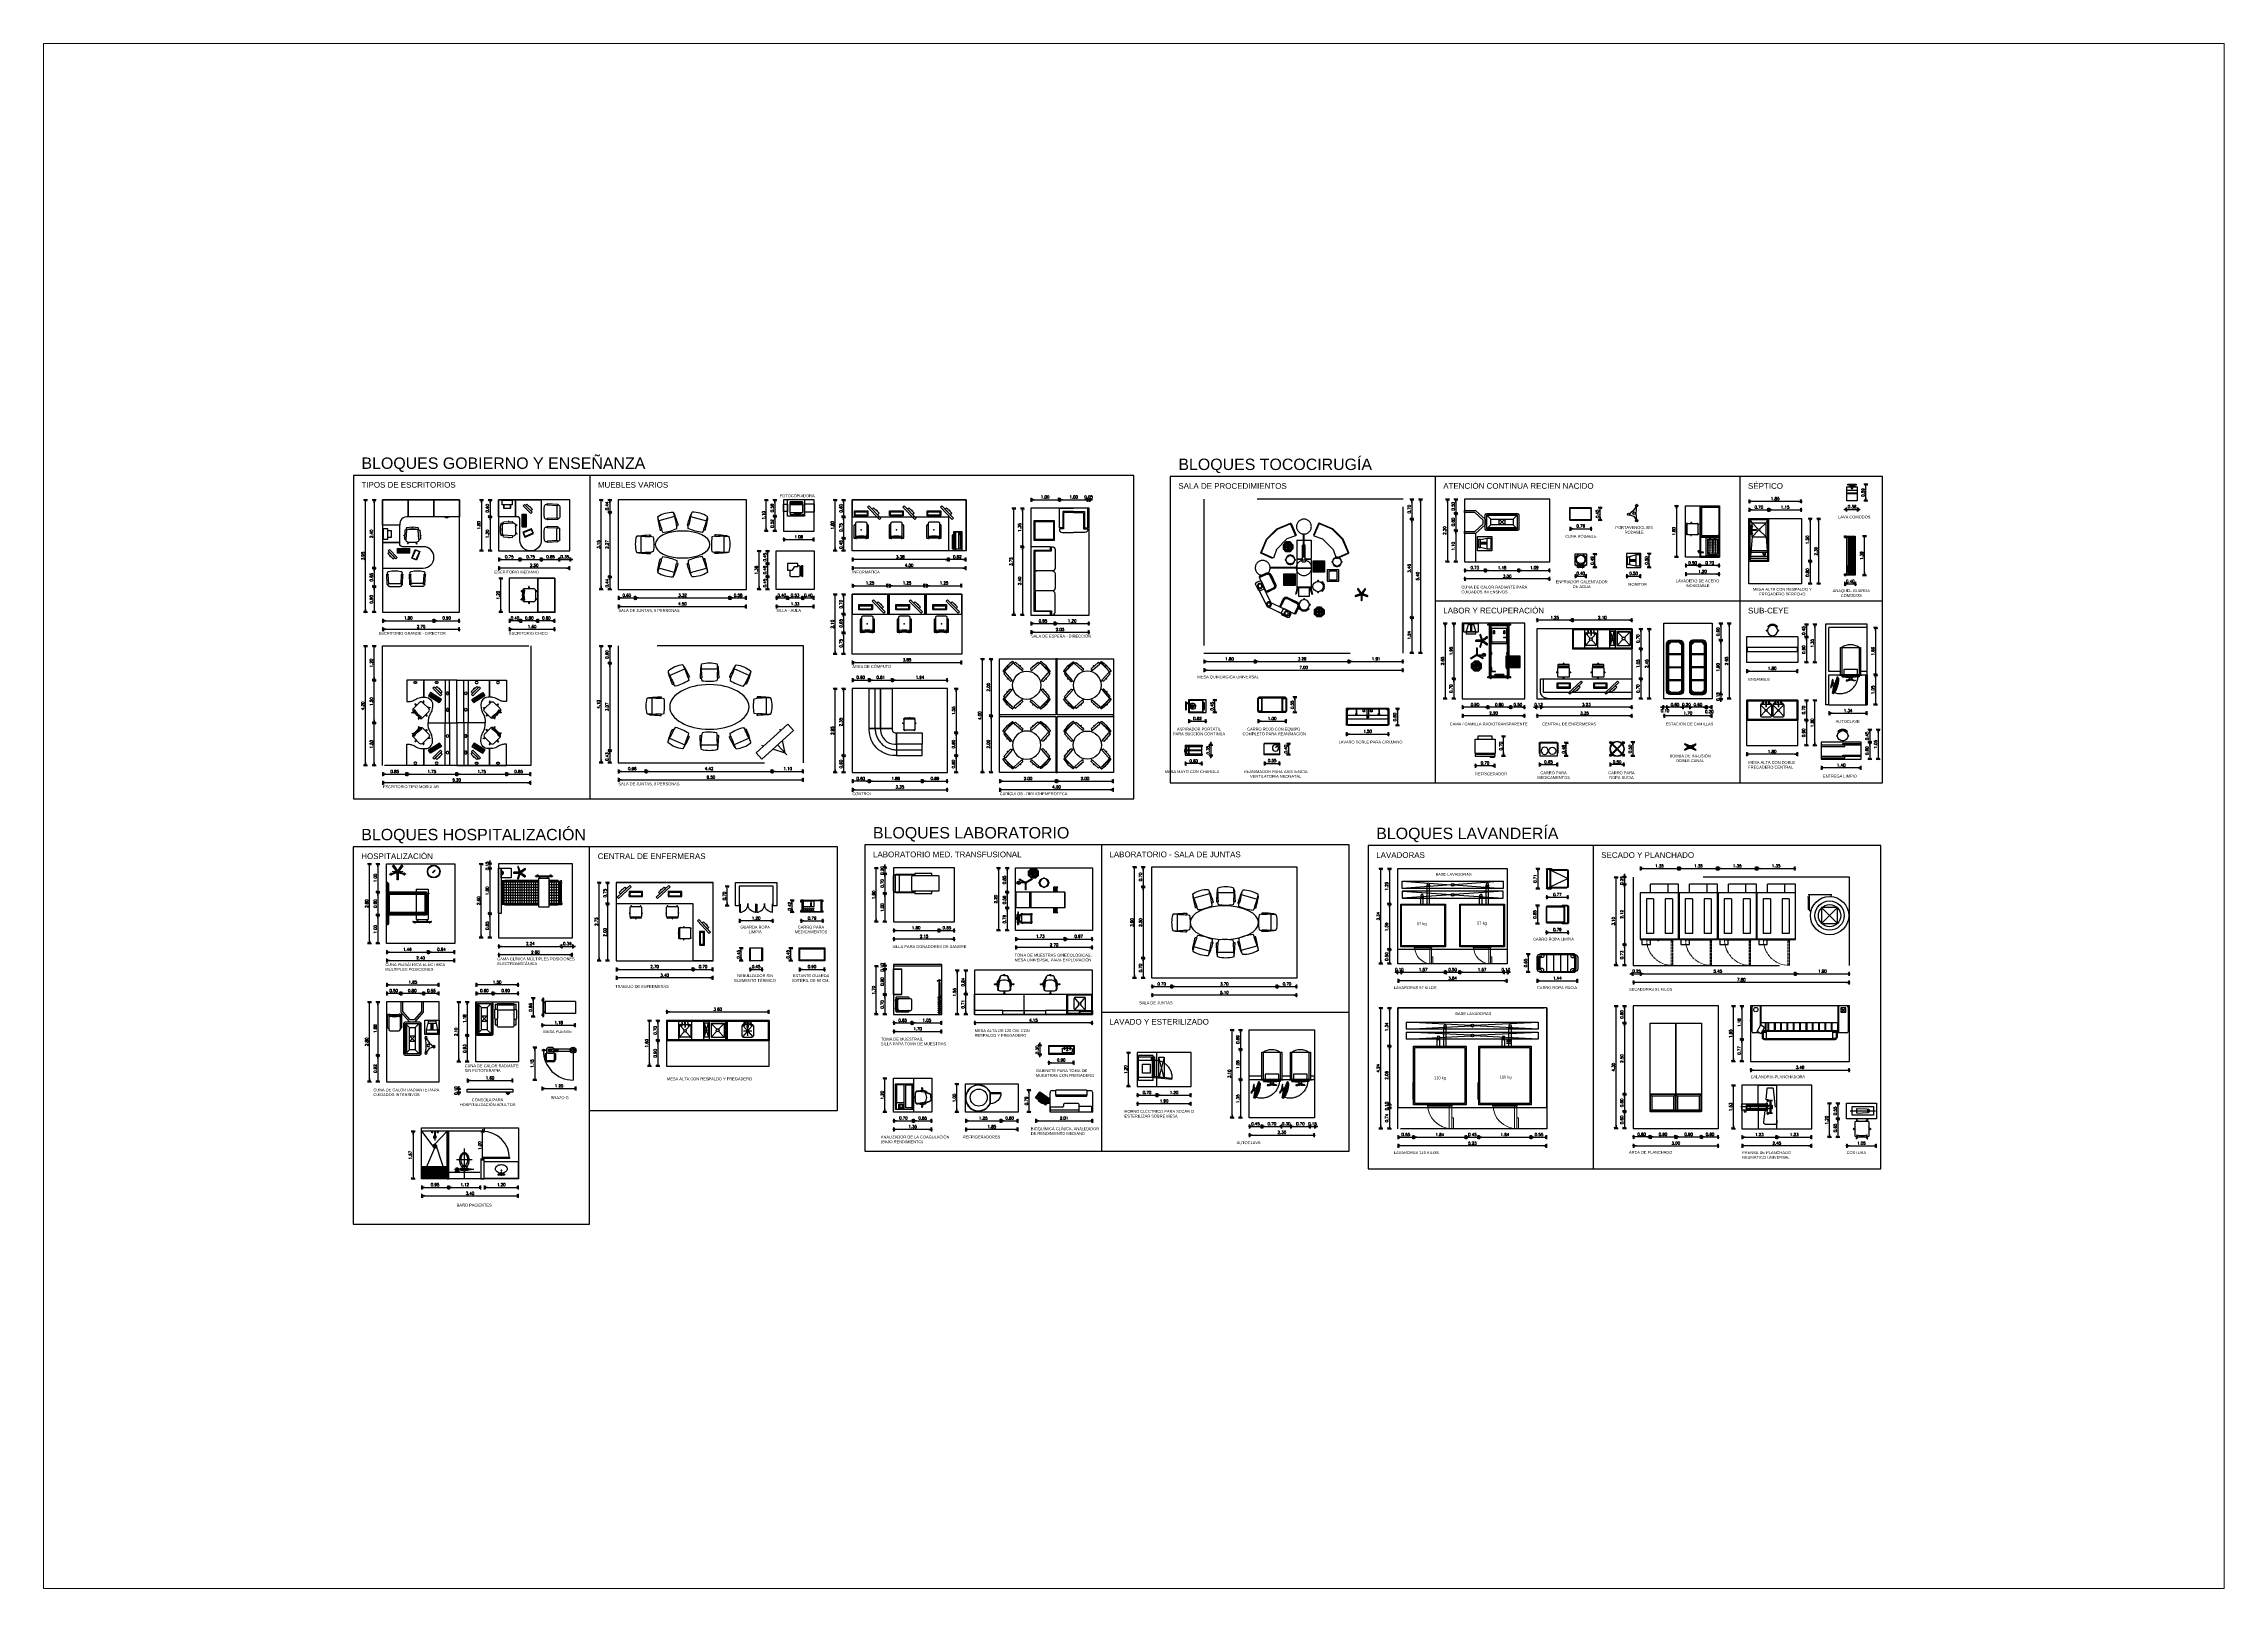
# Paper-space layout 'Presentación1' of a CAD drawing. Header units: millimetres. Extents: x -0.5 to 11.5, y 0 to 8.5.
# The model-space entities are those that its viewports show. They can reach past a viewport. Long polylines and large blocks are cut down to what shows.
import ezdxf

# ---------------------------------------------------------------- set-up
doc = ezdxf.new("R2010")
doc.units = ezdxf.units.MM
doc.header["$MEASUREMENT"] = 0
for name, pattern in [('ACAD_ISO04W100', [30, 24, -3, 0, -3]), ('CIRUGIA opc7$0$DASHDOT', [25.4, 12.7, -6.35, 0, -6.35]), ('CIRUGIA opc7$0$HIDDEN', [9.525, 6.35, -3.175]), ('CIRUGIA opc7$0$HIDDEN2', [4.7625, 3.175, -1.5875]), ('consulta externa$0$HIDDEN2', [4.7625, 3.175, -1.5875]), ('DASHED', [0.75, 0.5, -0.25]), ('DASHED2', [0.375, 0.25, -0.125]), ('DIVIDE5', [0.24, 0.12, -0.04, 0, -0.04, 0, -0.04]), ('HIDDEN', [9.525, 6.35, -3.175]), ('HIDDEN1', [0.07, 0.035, -0.035]), ('HIDDEN2', [0.1875, 0.125, -0.0625]), ('TOCOCIRUGIA$0$DASHED', [0.75, 0.5, -0.25]), ('TOCOCIRUGIA$0$DASHED2', [0.375, 0.25, -0.125]), ('TOCOCIRUGIA$0$HIDDEN1', [0.07, 0.035, -0.035])]:
    doc.linetypes.add(name, pattern=pattern)
for name, color, linetype in [('3-txt', 2, 'Continuous'), ('Aux', 8, 'Continuous'), ('Can', 6, 'Continuous'), ('Cot', 8, 'Continuous'), ('Mob', 8, 'Continuous'), ('Mur', 3, 'Continuous'), ('Proy', 9, 'HIDDEN2'), ('Tex', 2, 'Continuous')]:
    doc.layers.add(name, color=color, linetype=linetype)
doc.styles.add('ARIAL', font='arial.ttf')
doc.styles.add('ROMANS', font='romans.shx')
doc.dimstyles.new('PAÑO', dxfattribs={"dimscale": 0.5, "dimtxt": 0.2, "dimasz": 0.1, "dimexe": 0.18, "dimexo": 0.0625, "dimgap": 0.09, "dimtad": 1, "dimzin": 0, "dimdsep": 46, "dimtxsty": 'ROMANS', "dimblk1": 'COTP', "dimblk2": 'COTP', "dimsah": 1, "dimcen": 0.09, "dimse1": 1, "dimse2": 1, "dimclrd": 256, "dimclrt": 2, "dimaunit": 1, "dimadec": 0, "dimazin": 0, "dimtfac": 1, "dimtix": 1, "dimtmove": 2, "dimatfit": 0, "dimldrblk": 'COTP', "dimfxl": 0.18, "dimtolj": 1, "dimtzin": 0, "dimarcsym": 0})

# ---------------------------------------------------------------- blocks, each defined once
blk = doc.blocks.new('11160260')
blk.add_lwpolyline([(-0.066, 0), (-0.066, -0.043), (0.066, -0.043), (0.066, 0)], close=True)
blk.add_arc((0, -0.043), 0.0395, 180, 0)
blk = doc.blocks.new('cama hosp jul 2')
at = {"linetype": 'Continuous'}
for p, q in [((-0.51, 1.42), (-0.51, 1.78)), ((-0.51, 1.78), (0.49, 1.78)), ((-0.442, 1.78), (-0.442, 2.092)), ((-0.429, 2.104), (-0.429, 2.214)), ((-0.429, 2.214), (-0.376, 2.214)), ((-0.429, 2.189), (-0.376, 2.189)), ((-0.429, 2.104), (-0.417, 2.104)), ((-0.417, 2.214), (-0.417, 2.239)), ((-0.417, 2.239), (-0.385, 2.239)), ((-0.417, 1.78), (-0.417, 2.189)), ((-0.417, 2.157), (0.393, 2.157)), ((-0.391, 2.154), (-0.391, 2.16)), ((-0.391, 2.16), (-0.382, 2.16)), ((-0.391, 2.154), (-0.382, 2.154)), ((-0.391, 2.114), (-0.391, 2.121)), ((-0.391, 2.121), (-0.382, 2.121)), ((-0.391, 2.117), (0.365, 2.117)), ((-0.391, 2.114), (-0.382, 2.114)), ((-0.391, 2.034), (-0.391, 2.041)), ((-0.391, 2.041), (-0.382, 2.041)), ((-0.391, 2.037), (0.365, 2.037)), ((-0.391, 2.034), (-0.382, 2.034)), ((-0.391, 1.954), (-0.391, 1.961)), ((-0.391, 1.961), (-0.382, 1.961)), ((-0.391, 1.958), (0.365, 1.958)), ((-0.391, 1.954), (-0.382, 1.954)), ((-0.391, 1.874), (-0.391, 1.881)), ((-0.391, 1.881), (-0.382, 1.881)), ((-0.391, 1.878), (0.365, 1.878)), ((-0.391, 1.874), (-0.382, 1.874)), ((-0.391, 1.795), (-0.391, 1.801)), ((-0.391, 1.801), (-0.382, 1.801)), ((-0.391, 1.798), (0.365, 1.798)), ((-0.391, 1.795), (-0.382, 1.795)), ((-0.388, 1.78), (-0.388, 2.189)), ((-0.385, 2.214), (-0.385, 2.239)), ((-0.385, 2.157), (0.361, 2.157)), ((-0.382, 2.154), (-0.382, 2.16)), ((-0.382, 2.114), (-0.382, 2.121)), ((-0.382, 2.034), (-0.382, 2.041)), ((-0.382, 1.954), (-0.382, 1.961)), ((-0.382, 1.874), (-0.382, 1.881)), ((-0.382, 1.795), (-0.382, 1.801)), ((-0.365, 2.208), (-0.33, 2.208)), ((-0.365, 2.195), (-0.33, 2.195)), ((-0.319, 2.214), (0.296, 2.214)), ((-0.319, 2.189), (0.296, 2.189)), ((-0.295, 2.151), (-0.295, 2.16)), ((-0.295, 2.16), (-0.288, 2.16)), ((-0.295, 2.151), (-0.288, 2.151)), ((-0.291, 1.78), (-0.291, 2.16)), ((-0.288, 2.151), (-0.288, 2.16)), ((-0.201, 2.16), (-0.195, 2.16)), ((-0.201, 2.151), (-0.201, 2.16)), ((-0.201, 2.151), (-0.195, 2.151)), ((-0.198, 1.78), (-0.198, 2.16)), ((-0.195, 2.151), (-0.195, 2.16)), ((-0.108, 2.16), (-0.102, 2.16)), ((-0.108, 2.151), (-0.108, 2.16)), ((-0.108, 2.151), (-0.102, 2.151)), ((-0.105, 1.78), (-0.105, 2.16)), ((-0.102, 2.151), (-0.102, 2.16)), ((-0.08, 2.18), (0.06, 2.18)), ((-0.08, 2.169), (-0.08, 2.18)), ((-0.08, 2.169), (0.06, 2.169)), ((-0.015, 2.16), (-0.008, 2.16)), ((-0.015, 2.151), (-0.015, 2.16)), ((-0.015, 2.151), (-0.008, 2.151)), ((-0.012, 1.78), (-0.012, 2.16)), ((-0.008, 2.151), (-0.008, 2.16)), ((0.06, 2.169), (0.06, 2.18)), ((0.078, 2.16), (0.085, 2.16)), ((0.078, 2.151), (0.078, 2.16)), ((0.078, 2.151), (0.085, 2.151)), ((0.082, 1.78), (0.082, 2.16)), ((0.085, 2.151), (0.085, 2.16)), ((0.172, 2.16), (0.178, 2.16)), ((0.172, 2.151), (0.172, 2.16)), ((0.172, 2.151), (0.178, 2.151)), ((0.175, 1.78), (0.175, 2.16)), ((0.178, 2.151), (0.178, 2.16)), ((0.265, 2.16), (0.271, 2.16)), ((0.265, 2.151), (0.265, 2.16)), ((0.265, 2.151), (0.271, 2.151)), ((0.268, 1.78), (0.268, 2.16)), ((0.271, 2.151), (0.271, 2.16)), ((0.307, 2.208), (0.342, 2.208)), ((0.307, 2.195), (0.342, 2.195)), ((0.353, 2.214), (0.406, 2.214)), ((0.353, 2.189), (0.406, 2.189)), ((0.355, 2.154), (0.355, 2.16)), ((0.355, 2.16), (0.365, 2.16)), ((0.355, 2.154), (0.365, 2.154)), ((0.355, 2.121), (0.365, 2.121)), ((0.355, 2.114), (0.355, 2.121)), ((0.355, 2.114), (0.365, 2.114)), ((0.355, 2.041), (0.365, 2.041)), ((0.355, 2.034), (0.355, 2.041)), ((0.355, 2.034), (0.365, 2.034)), ((0.355, 1.961), (0.365, 1.961)), ((0.355, 1.954), (0.355, 1.961)), ((0.355, 1.954), (0.365, 1.954)), ((0.355, 1.881), (0.365, 1.881)), ((0.355, 1.874), (0.355, 1.881)), ((0.355, 1.874), (0.365, 1.874)), ((0.355, 1.801), (0.365, 1.801)), ((0.355, 1.795), (0.355, 1.801)), ((0.355, 1.795), (0.365, 1.795)), ((0.361, 1.78), (0.361, 2.189)), ((0.365, 2.154), (0.365, 2.16)), ((0.365, 2.114), (0.365, 2.121)), ((0.365, 2.034), (0.365, 2.041)), ((0.365, 1.954), (0.365, 1.961)), ((0.365, 1.874), (0.365, 1.881)), ((0.365, 1.795), (0.365, 1.801)), ((0.393, 1.78), (0.393, 2.189)), ((0.393, 2.104), (0.406, 2.104)), ((0.406, 2.189), (0.406, 2.214)), ((0.418, 1.78), (0.418, 2.092)), ((0.49, 1.42), (0.49, 1.78)), ((0.49, 1.751), (0.58, 1.751)), ((0.49, 1.732), (0.58, 1.732)), ((0.557, 1.751), (0.557, 1.889)), ((0.557, 1.468), (0.557, 1.732)), ((0.58, 1.312), (0.58, 1.889)), ((-0.51, 1.42), (0.49, 1.42)), ((-0.442, 0.227), (-0.442, 1.42)), ((-0.417, 0.129), (-0.417, 1.42)), ((-0.391, 1.395), (-0.391, 1.402)), ((-0.391, 1.402), (-0.382, 1.402)), ((-0.391, 1.399), (0.365, 1.399)), ((-0.391, 1.395), (-0.382, 1.395)), ((-0.391, 1.316), (-0.391, 1.322)), ((-0.391, 1.322), (-0.382, 1.322)), ((-0.391, 1.319), (0.365, 1.319)), ((-0.391, 1.316), (-0.382, 1.316)), ((-0.391, 1.236), (-0.391, 1.242)), ((-0.391, 1.242), (-0.382, 1.242)), ((-0.391, 1.239), (0.365, 1.239)), ((-0.391, 1.236), (-0.382, 1.236)), ((-0.391, 1.156), (-0.391, 1.162)), ((-0.391, 1.162), (-0.382, 1.162)), ((-0.391, 1.159), (0.365, 1.159)), ((-0.391, 1.156), (-0.382, 1.156)), ((-0.391, 1.083), (-0.382, 1.083)), ((-0.391, 1.076), (-0.391, 1.083)), ((-0.391, 1.083), (-0.382, 1.083)), ((-0.391, 1.079), (0.365, 1.079)), ((-0.391, 1.076), (-0.382, 1.076)), ((-0.391, 1.076), (-0.382, 1.076)), ((-0.391, 1.003), (-0.382, 1.003)), ((-0.391, 0.996), (-0.391, 1.003)), ((-0.391, 1.003), (-0.382, 1.003)), ((-0.391, 0.999), (0.365, 0.999)), ((-0.391, 0.996), (-0.382, 0.996)), ((-0.391, 0.996), (-0.382, 0.996)), ((-0.391, 0.923), (-0.382, 0.923)), ((-0.391, 0.916), (-0.391, 0.923)), ((-0.391, 0.923), (-0.382, 0.923)), ((-0.391, 0.92), (0.365, 0.92)), ((-0.391, 0.916), (-0.382, 0.916)), ((-0.391, 0.916), (-0.382, 0.916)), ((-0.391, 0.843), (-0.382, 0.843)), ((-0.391, 0.837), (-0.391, 0.843)), ((-0.391, 0.843), (-0.382, 0.843)), ((-0.391, 0.84), (0.365, 0.84)), ((-0.391, 0.837), (-0.382, 0.837)), ((-0.391, 0.837), (-0.382, 0.837)), ((-0.388, 0.129), (-0.388, 1.42)), ((-0.382, 1.395), (-0.382, 1.402)), ((-0.382, 1.316), (-0.382, 1.322)), ((-0.382, 1.236), (-0.382, 1.242)), ((-0.382, 1.156), (-0.382, 1.162)), ((-0.382, 1.076), (-0.382, 1.083)), ((-0.382, 0.996), (-0.382, 1.003)), ((-0.382, 0.916), (-0.382, 0.923)), ((-0.382, 0.837), (-0.382, 0.843)), ((-0.291, 0.158), (-0.291, 1.42)), ((-0.198, 0.158), (-0.198, 1.42)), ((-0.105, 0.158), (-0.105, 1.42)), ((-0.012, 0.158), (-0.012, 1.42)), ((0.082, 0.158), (0.082, 1.42)), ((0.175, 0.158), (0.175, 1.42)), ((0.268, 0.158), (0.268, 1.42)), ((0.355, 1.402), (0.365, 1.402)), ((0.355, 1.395), (0.355, 1.402)), ((0.355, 1.395), (0.365, 1.395)), ((0.355, 1.322), (0.365, 1.322)), ((0.355, 1.316), (0.355, 1.322)), ((0.355, 1.316), (0.365, 1.316)), ((0.355, 1.242), (0.365, 1.242)), ((0.355, 1.236), (0.355, 1.242)), ((0.355, 1.236), (0.365, 1.236)), ((0.355, 1.162), (0.365, 1.162)), ((0.355, 1.156), (0.355, 1.162)), ((0.355, 1.156), (0.365, 1.156)), ((0.355, 1.083), (0.365, 1.083)), ((0.355, 1.076), (0.355, 1.083)), ((0.355, 1.076), (0.365, 1.076)), ((0.355, 1.003), (0.365, 1.003)), ((0.355, 0.996), (0.355, 1.003)), ((0.355, 0.996), (0.365, 0.996)), ((0.355, 0.923), (0.365, 0.923)), ((0.355, 0.916), (0.355, 0.923)), ((0.355, 0.916), (0.365, 0.916)), ((0.355, 0.843), (0.365, 0.843)), ((0.355, 0.837), (0.355, 0.843)), ((0.355, 0.837), (0.365, 0.837)), ((0.361, 0.129), (0.361, 1.42)), ((0.365, 1.395), (0.365, 1.402)), ((0.365, 1.316), (0.365, 1.322)), ((0.365, 1.236), (0.365, 1.242)), ((0.365, 1.156), (0.365, 1.162)), ((0.365, 1.076), (0.365, 1.083)), ((0.365, 0.996), (0.365, 1.003)), ((0.365, 0.916), (0.365, 0.923)), ((0.365, 0.837), (0.365, 0.843)), ((0.393, 0.129), (0.393, 1.42)), ((0.418, 0.227), (0.418, 1.42)), ((0.49, 1.468), (0.58, 1.468)), ((0.49, 1.449), (0.58, 1.449)), ((0.557, 1.312), (0.557, 1.449)), ((-0.429, 0.214), (-0.417, 0.214)), ((-0.429, 0.104), (-0.429, 0.129)), ((-0.429, 0.129), (-0.363, 0.129)), ((-0.429, 0.104), (-0.363, 0.104)), ((-0.417, 0.161), (0.393, 0.161)), ((-0.391, 0.763), (-0.382, 0.763)), ((-0.391, 0.757), (-0.391, 0.763)), ((-0.391, 0.763), (-0.382, 0.763)), ((-0.391, 0.76), (0.365, 0.76)), ((-0.391, 0.757), (-0.382, 0.757)), ((-0.391, 0.757), (-0.382, 0.757)), ((-0.391, 0.683), (-0.382, 0.683)), ((-0.391, 0.677), (-0.391, 0.683)), ((-0.391, 0.683), (-0.382, 0.683)), ((-0.391, 0.68), (0.365, 0.68)), ((-0.391, 0.677), (-0.382, 0.677)), ((-0.391, 0.677), (-0.382, 0.677)), ((-0.391, 0.604), (-0.382, 0.604)), ((-0.391, 0.597), (-0.391, 0.604)), ((-0.391, 0.604), (-0.382, 0.604)), ((-0.391, 0.6), (0.365, 0.6)), ((-0.391, 0.597), (-0.382, 0.597)), ((-0.391, 0.597), (-0.382, 0.597)), ((-0.391, 0.524), (-0.382, 0.524)), ((-0.391, 0.517), (-0.391, 0.524)), ((-0.391, 0.524), (-0.382, 0.524)), ((-0.391, 0.52), (0.365, 0.52)), ((-0.391, 0.517), (-0.382, 0.517)), ((-0.391, 0.517), (-0.382, 0.517)), ((-0.391, 0.444), (-0.388, 0.444)), ((-0.391, 0.437), (-0.391, 0.444)), ((-0.391, 0.444), (-0.382, 0.444)), ((-0.391, 0.441), (0.365, 0.441)), ((-0.391, 0.437), (-0.388, 0.437)), ((-0.391, 0.437), (-0.382, 0.437)), ((-0.391, 0.364), (-0.388, 0.364)), ((-0.391, 0.358), (-0.391, 0.364)), ((-0.391, 0.364), (-0.382, 0.364)), ((-0.391, 0.361), (0.365, 0.361)), ((-0.391, 0.358), (-0.388, 0.358)), ((-0.391, 0.358), (-0.382, 0.358)), ((-0.391, 0.284), (-0.388, 0.284)), ((-0.391, 0.278), (-0.391, 0.284)), ((-0.391, 0.284), (-0.382, 0.284)), ((-0.391, 0.281), (0.365, 0.281)), ((-0.391, 0.278), (-0.388, 0.278)), ((-0.391, 0.278), (-0.382, 0.278)), ((-0.391, 0.204), (-0.382, 0.204)), ((-0.391, 0.198), (-0.391, 0.204)), ((-0.391, 0.201), (0.365, 0.201)), ((-0.391, 0.198), (-0.382, 0.198)), ((-0.391, 0.164), (-0.382, 0.164)), ((-0.391, 0.158), (-0.391, 0.164)), ((-0.391, 0.158), (-0.382, 0.158)), ((-0.382, 0.757), (-0.382, 0.763)), ((-0.382, 0.677), (-0.382, 0.683)), ((-0.382, 0.597), (-0.382, 0.604)), ((-0.382, 0.517), (-0.382, 0.524)), ((-0.382, 0.437), (-0.382, 0.444)), ((-0.382, 0.358), (-0.382, 0.364)), ((-0.382, 0.278), (-0.382, 0.284)), ((-0.382, 0.198), (-0.382, 0.204)), ((-0.382, 0.158), (-0.382, 0.164)), ((-0.352, 0.123), (-0.33, 0.123)), ((-0.352, 0.11), (-0.33, 0.11)), ((-0.319, 0.129), (0.296, 0.129)), ((-0.319, 0.104), (0.296, 0.104)), ((-0.295, 0.167), (-0.288, 0.167)), ((-0.295, 0.158), (-0.295, 0.167)), ((-0.295, 0.158), (-0.288, 0.158)), ((-0.295, 0.1), (-0.295, 0.109)), ((-0.295, 0.109), (-0.288, 0.109)), ((-0.295, 0.1), (-0.288, 0.1)), ((-0.288, 0.158), (-0.288, 0.167)), ((-0.288, 0.1), (-0.288, 0.109)), ((-0.201, 0.167), (-0.195, 0.167)), ((-0.201, 0.158), (-0.201, 0.167)), ((-0.201, 0.158), (-0.195, 0.158)), ((-0.201, 0.109), (-0.195, 0.109)), ((-0.201, 0.1), (-0.201, 0.109)), ((-0.201, 0.1), (-0.195, 0.1)), ((-0.195, 0.158), (-0.195, 0.167)), ((-0.195, 0.1), (-0.195, 0.109)), ((-0.108, 0.167), (-0.102, 0.167)), ((-0.108, 0.158), (-0.108, 0.167)), ((-0.108, 0.158), (-0.102, 0.158)), ((-0.108, 0.1), (-0.108, 0.109)), ((-0.108, 0.109), (-0.102, 0.109)), ((-0.108, 0.1), (-0.102, 0.1)), ((-0.102, 0.158), (-0.102, 0.167)), ((-0.102, 0.1), (-0.102, 0.109)), ((-0.08, 0.15), (0.06, 0.15)), ((-0.08, 0.139), (-0.08, 0.15)), ((-0.08, 0.139), (0.06, 0.139)), ((-0.015, 0.167), (-0.008, 0.167)), ((-0.015, 0.158), (-0.015, 0.167)), ((-0.015, 0.158), (-0.008, 0.158)), ((-0.008, 0.109), (-0.015, 0.109)), ((-0.015, 0.1), (-0.015, 0.109)), ((-0.008, 0.1), (-0.015, 0.1)), ((-0.008, 0.158), (-0.008, 0.167)), ((-0.008, 0.1), (-0.008, 0.109)), ((0.06, 0.139), (0.06, 0.15)), ((0.078, 0.167), (0.085, 0.167)), ((0.078, 0.158), (0.078, 0.167)), ((0.078, 0.158), (0.085, 0.158)), ((0.078, 0.1), (0.078, 0.109)), ((0.085, 0.109), (0.078, 0.109)), ((0.085, 0.1), (0.078, 0.1)), ((0.085, 0.158), (0.085, 0.167)), ((0.085, 0.1), (0.085, 0.109)), ((0.172, 0.167), (0.178, 0.167)), ((0.172, 0.158), (0.172, 0.167)), ((0.172, 0.158), (0.178, 0.158)), ((0.172, 0.109), (0.178, 0.109)), ((0.172, 0.1), (0.172, 0.109)), ((0.172, 0.1), (0.178, 0.1)), ((0.178, 0.158), (0.178, 0.167)), ((0.178, 0.1), (0.178, 0.109)), ((0.265, 0.167), (0.271, 0.167)), ((0.265, 0.158), (0.265, 0.167)), ((0.265, 0.158), (0.271, 0.158)), ((0.265, 0.109), (0.271, 0.109)), ((0.265, 0.1), (0.265, 0.109)), ((0.265, 0.1), (0.271, 0.1)), ((0.271, 0.158), (0.271, 0.167)), ((0.271, 0.1), (0.271, 0.109)), ((0.307, 0.123), (0.342, 0.123)), ((0.307, 0.11), (0.342, 0.11)), ((0.353, 0.129), (0.406, 0.129)), ((0.353, 0.104), (0.406, 0.104)), ((0.355, 0.763), (0.365, 0.763)), ((0.355, 0.757), (0.355, 0.763)), ((0.355, 0.757), (0.365, 0.757)), ((0.355, 0.683), (0.365, 0.683)), ((0.355, 0.677), (0.355, 0.683)), ((0.355, 0.677), (0.365, 0.677)), ((0.355, 0.604), (0.365, 0.604)), ((0.355, 0.597), (0.355, 0.604)), ((0.355, 0.597), (0.365, 0.597)), ((0.355, 0.524), (0.365, 0.524)), ((0.355, 0.517), (0.355, 0.524)), ((0.355, 0.517), (0.365, 0.517)), ((0.355, 0.444), (0.365, 0.444)), ((0.355, 0.437), (0.355, 0.444)), ((0.355, 0.437), (0.365, 0.437)), ((0.355, 0.364), (0.365, 0.364)), ((0.355, 0.358), (0.355, 0.364)), ((0.355, 0.358), (0.365, 0.358)), ((0.355, 0.284), (0.365, 0.284)), ((0.355, 0.278), (0.355, 0.284)), ((0.355, 0.278), (0.365, 0.278)), ((0.355, 0.204), (0.365, 0.204)), ((0.355, 0.198), (0.355, 0.204)), ((0.355, 0.198), (0.365, 0.198)), ((0.355, 0.164), (0.355, 0.158)), ((0.355, 0.164), (0.365, 0.164)), ((0.355, 0.158), (0.365, 0.158)), ((0.365, 0.757), (0.365, 0.763)), ((0.365, 0.677), (0.365, 0.683)), ((0.365, 0.597), (0.365, 0.604)), ((0.365, 0.517), (0.365, 0.524)), ((0.365, 0.437), (0.365, 0.444)), ((0.365, 0.358), (0.365, 0.364)), ((0.365, 0.278), (0.365, 0.284)), ((0.365, 0.198), (0.365, 0.204)), ((0.365, 0.158), (0.365, 0.164)), ((0.393, 0.214), (0.406, 0.214)), ((0.406, 0.104), (0.406, 0.214))]:
    blk.add_line(p, q, dxfattribs=at)
at = {"linetype": 'DASHED2'}
for p, q in [((0.555, 0.929), (0.66, 0.784)), ((0.564, 0.936), (0.669, 0.791)), ((0.806, 0.936), (0.701, 0.791)), ((0.815, 0.929), (0.71, 0.784)), ((0.48, 0.698), (0.622, 0.744)), ((0.483, 0.688), (0.654, 0.743)), ((0.68, 0.545), (0.68, 0.725)), ((0.691, 0.545), (0.691, 0.725)), ((0.887, 0.688), (0.717, 0.743)), ((0.891, 0.699), (0.749, 0.744))]:
    blk.add_line(p, q, dxfattribs=at)
blk.add_line((0.75, 0.757), (0.62, 0.757))
at = {"linetype": 'Continuous'}
for points in [[(0.656, 0.769), (0.545, 0.922, -1), (0.573, 0.943), (0.685, 0.789), (0.797, 0.943, -1), (0.825, 0.922), (0.714, 0.769)], [(0.762, 0.753), (0.894, 0.71, -1), (0.883, 0.677), (0.703, 0.735), (0.703, 0.545, -1), (0.668, 0.545), (0.668, 0.735), (0.487, 0.676, -1), (0.476, 0.71), (0.609, 0.753)]]:
    blk.add_lwpolyline(points, format="xyb", dxfattribs=at)
at = {"linetype": 'DASHED2'}
blk.add_lwpolyline([(0.75, 0.744, 1), (0.75, 0.769), (0.62, 0.769, 1), (0.62, 0.744)], format="xyb", close=True, dxfattribs=at)
for points in [[(0.657, 0.769), (0.66, 0.784), (0.669, 0.791), (0.685, 0.789), (0.701, 0.791), (0.71, 0.784), (0.713, 0.769)], [(0.717, 0.744), (0.717, 0.743), (0.703, 0.735), (0.691, 0.725), (0.68, 0.725), (0.668, 0.735), (0.654, 0.743), (0.653, 0.744)]]:
    blk.add_lwpolyline(points)
at = {"linetype": 'Continuous'}
blk.add_lwpolyline([(-0.75, 0), (0.85, 0), (0.85, 0.1), (-0.75, 0.1)], close=True, dxfattribs=at)
at = {"linetype": 'DASHED2'}
blk.add_lwpolyline([(0.5, 0.1), (0.85, 0.1), (0.85, 0.45), (0.5, 0.45)], close=True, dxfattribs=at)
at = {"linetype": 'Continuous'}
for centre, radius, start, end in [((-0.429, 2.092), 0.0125, 90, 180), ((-0.376, 2.202), 0.0125, 270, 90), ((-0.319, 2.202), 0.0125, 90, 270), ((0.296, 2.202), 0.0125, 270, 90), ((0.353, 2.202), 0.0125, 90, 270), ((0.406, 2.092), 0.0125, 0, 90), ((0.569, 1.889), 0.0115, 0, 180), ((0.596, 1.833), 0.019, 216.4357, 143.5643), ((0.569, 1.312), 0.0115, 180, 360), ((0.596, 1.377), 0.019, 216.4357, 143.5643), ((-0.429, 0.227), 0.0125, 180, 270), ((-0.363, 0.117), 0.0125, 270, 90), ((-0.319, 0.117), 0.0125, 90, 270), ((0.296, 0.117), 0.0125, 270, 90), ((0.353, 0.117), 0.0125, 90, 270), ((0.406, 0.227), 0.0125, 270, 0)]:
    blk.add_arc(centre, radius, start, end, dxfattribs=at)
at = {"extrusion": (0, 0, -1), "zscale": -1, "rotation": 180}
blk.add_blockref('11160260', (-0.677, 0.1), dxfattribs=at)
blk = doc.blocks.new('COTP')
at = {"color": 0}
for p, q in [((-2.2, 0), (0.3, 0)), ((0, -1.4), (0, 1.4))]:
    blk.add_line(p, q, dxfattribs=at)
at = {"color": 2}
for p, q in [((0.1, -0.2), (-0.7, 1.2)), ((0.1, 0.2), (-0.7, -1.2)), ((-0.6, -1.1), (-0.6, 1.1))]:
    blk.add_line(p, q, dxfattribs=at)
blk = doc.blocks.new('*D38')
at = {"layer": 'Cot', "lineweight": -2, "transparency": 16777216}
blk.add_line((5.147, -22.406), (7.286, -22.406), dxfattribs=at)
at = {"layer": 'Defpoints', "color": 0, "transparency": 16777216}
for p in [(5.097, -20.456), (7.336, -20.907), (7.336, -22.406)]:
    blk.add_point(p, dxfattribs=at)
at = {"layer": 'Cot', "lineweight": -2, "transparency": 16777216, "xscale": 0.05, "yscale": 0.05, "zscale": 0.05, "rotation": 180}
blk.add_blockref('COTP', (5.097, -22.406), dxfattribs=at)
at = {"layer": 'Cot', "lineweight": -2, "transparency": 16777216, "xscale": 0.05, "yscale": 0.05, "zscale": 0.05}
blk.add_blockref('COTP', (7.336, -22.406), dxfattribs=at)
at = {"layer": 'Cot', "color": 2, "transparency": 16777216, "insert": (6.217, -22.311), "char_height": 0.1, "attachment_point": 5, "style": 'ROMANS'}
blk.add_mtext('\\A1;2.24', dxfattribs=at)
blk = doc.blocks.new('*D39')
at = {"layer": 'Cot', "lineweight": -2, "transparency": 16777216}
for p, q in [((7.286, -22.406), (7.236, -22.406)), ((7.336, -22.406), (7.697, -22.406)), ((7.747, -22.406), (7.797, -22.406))]:
    blk.add_line(p, q, dxfattribs=at)
at = {"layer": 'Defpoints', "color": 0, "transparency": 16777216}
for p in [(7.336, -20.907), (7.697, -22.106), (7.697, -22.406)]:
    blk.add_point(p, dxfattribs=at)
at = {"layer": 'Cot', "lineweight": -2, "transparency": 16777216, "xscale": 0.05, "yscale": 0.05, "zscale": 0.05}
blk.add_blockref('COTP', (7.336, -22.406), dxfattribs=at)
at = {"layer": 'Cot', "lineweight": -2, "transparency": 16777216, "xscale": 0.05, "yscale": 0.05, "zscale": 0.05, "rotation": 180}
blk.add_blockref('COTP', (7.697, -22.406), dxfattribs=at)
at = {"layer": 'Cot', "color": 2, "transparency": 16777216, "insert": (7.517, -22.311), "char_height": 0.1, "attachment_point": 5, "style": 'ROMANS'}
blk.add_mtext('\\A1;0.36', dxfattribs=at)
blk = doc.blocks.new('*D40')
at = {"layer": 'Cot', "lineweight": -2, "transparency": 16777216}
blk.add_line((7.647, -22.706), (5.147, -22.706), dxfattribs=at)
at = {"layer": 'Defpoints', "color": 0, "transparency": 16777216}
for p in [(5.097, -22.106), (7.697, -22.106), (5.097, -22.706)]:
    blk.add_point(p, dxfattribs=at)
at = {"layer": 'Cot', "lineweight": -2, "transparency": 16777216, "xscale": 0.05, "yscale": 0.05, "zscale": 0.05, "rotation": 180}
blk.add_blockref('COTP', (5.097, -22.706), dxfattribs=at)
at = {"layer": 'Cot', "lineweight": -2, "transparency": 16777216, "xscale": 0.05, "yscale": 0.05, "zscale": 0.05}
blk.add_blockref('COTP', (7.697, -22.706), dxfattribs=at)
at = {"layer": 'Cot', "color": 2, "transparency": 16777216, "insert": (6.397, -22.611), "char_height": 0.1, "attachment_point": 5, "style": 'ROMANS'}
blk.add_mtext('\\A1;2.60', dxfattribs=at)
blk = doc.blocks.new('*D41')
at = {"layer": 'Cot', "lineweight": -2, "transparency": 16777216}
for p, q in [((4.797, -19.456), (4.797, -19.406)), ((4.797, -19.506), (4.797, -19.656)), ((4.797, -19.706), (4.797, -19.756))]:
    blk.add_line(p, q, dxfattribs=at)
at = {"layer": 'Defpoints', "color": 0, "transparency": 16777216}
for p in [(4.797, -19.656), (5.097, -19.506), (5.097, -19.656)]:
    blk.add_point(p, dxfattribs=at)
at = {"layer": 'Cot', "lineweight": -2, "transparency": 16777216, "xscale": 0.05, "yscale": 0.05, "zscale": 0.05}
for p, rotation in [((4.797, -19.506), 270), ((4.797, -19.656), 90)]:
    blk.add_blockref('COTP', p, dxfattribs=dict(at, rotation=rotation))
at = {"layer": 'Cot', "color": 2, "transparency": 16777216, "insert": (4.702, -19.581), "char_height": 0.1, "attachment_point": 5, "rotation": 90, "style": 'ROMANS'}
blk.add_mtext('\\A1;0.15', dxfattribs=at)
blk = doc.blocks.new('*D42')
at = {"layer": 'Cot', "lineweight": -2, "transparency": 16777216}
blk.add_line((4.797, -19.706), (4.797, -21.206), dxfattribs=at)
at = {"layer": 'Defpoints', "color": 0, "transparency": 16777216}
for p in [(5.097, -19.656), (4.797, -21.256), (5.147, -21.256)]:
    blk.add_point(p, dxfattribs=at)
at = {"layer": 'Cot', "lineweight": -2, "transparency": 16777216, "xscale": 0.05, "yscale": 0.05, "zscale": 0.05}
for p, rotation in [((4.797, -19.656), 90), ((4.797, -21.256), 270)]:
    blk.add_blockref('COTP', p, dxfattribs=dict(at, rotation=rotation))
at = {"layer": 'Cot', "color": 2, "transparency": 16777216, "insert": (4.702, -20.456), "char_height": 0.1, "attachment_point": 5, "rotation": 90, "style": 'ROMANS'}
blk.add_mtext('\\A1;1.60', dxfattribs=at)
blk = doc.blocks.new('*D43')
at = {"layer": 'Cot', "lineweight": -2, "transparency": 16777216}
blk.add_line((4.797, -21.306), (4.797, -22.056), dxfattribs=at)
at = {"layer": 'Defpoints', "color": 0, "transparency": 16777216}
for p in [(5.147, -21.256), (4.797, -22.106), (5.097, -22.106)]:
    blk.add_point(p, dxfattribs=at)
at = {"layer": 'Cot', "lineweight": -2, "transparency": 16777216, "xscale": 0.05, "yscale": 0.05, "zscale": 0.05}
for p, rotation in [((4.797, -21.256), 90), ((4.797, -22.106), 270)]:
    blk.add_blockref('COTP', p, dxfattribs=dict(at, rotation=rotation))
at = {"layer": 'Cot', "color": 2, "transparency": 16777216, "insert": (4.702, -21.681), "char_height": 0.1, "attachment_point": 5, "rotation": 90, "style": 'ROMANS'}
blk.add_mtext('\\A1;0.85', dxfattribs=at)
blk = doc.blocks.new('*D44')
at = {"layer": 'Cot', "lineweight": -2, "transparency": 16777216}
blk.add_line((4.497, -22.056), (4.497, -19.556), dxfattribs=at)
at = {"layer": 'Defpoints', "color": 0, "transparency": 16777216}
for p in [(4.497, -19.506), (5.097, -19.506), (5.097, -22.106)]:
    blk.add_point(p, dxfattribs=at)
at = {"layer": 'Cot', "lineweight": -2, "transparency": 16777216, "xscale": 0.05, "yscale": 0.05, "zscale": 0.05}
for p, rotation in [((4.497, -19.506), 90), ((4.497, -22.106), 270)]:
    blk.add_blockref('COTP', p, dxfattribs=dict(at, rotation=rotation))
at = {"layer": 'Cot', "color": 2, "transparency": 16777216, "insert": (4.402, -20.806), "char_height": 0.1, "attachment_point": 5, "rotation": 90, "style": 'ROMANS'}
blk.add_mtext('\\A1;2.60', dxfattribs=at)
blk = doc.blocks.new('A$C589A3E51')
at = {"linetype": 'Continuous'}
for p, q in [((0.12, 1.184, 0), (0.12, 0.124, 0)), ((0.12, 1.184, 0), (0.54, 1.184, 0)), ((0.54, 1.184, 0), (0.54, 0.124, 0)), ((0.012, 0.057, 0), (0.149, 0.057, 0)), ((0.012, 0.034, 0), (0.649, 0.034, 0)), ((0.12, 0.124, 0), (0.54, 0.124, 0)), ((0.149, 0.124, 0), (0.149, 0.034, 0)), ((0.168, 0.124, 0), (0.168, 0.034, 0)), ((0.168, 0.057, 0), (0.492, 0.057, 0)), ((0.492, 0.124, 0), (0.492, 0.034, 0)), ((0.511, 0.124, 0), (0.511, 0.034, 0)), ((0.511, 0.057, 0), (0.649, 0.057, 0))]:
    blk.add_line(p, q, dxfattribs=at)
for centre, radius, start, end in [((0.012, 0.046, 0), 0.0115, 90, 270), ((0.077, 0.019, 0), 0.019, 126.4357, 53.5643), ((0.593, 0.019, 0), 0.019, 126.4357, 53.5643), ((0.649, 0.046, 0), 0.0115, 270, 90)]:
    blk.add_arc(centre, radius, start, end, dxfattribs=at)
blk = doc.blocks.new('MM-CHOSPP-HT-CC 31300')
at = {"linetype": 'Continuous'}
for p, q in [((0.273, 0), (-0.273, 0)), ((0.382, 0), (0.33, 0)), ((0.382, -0.025), (0.382, 0)), ((-0.4, -0.057), (-0.385, -0.057)), ((-0.4, -1.407), (-0.4, -0.057)), ((-0.385, -1.407), (-0.385, -0.057)), ((-0.33, 0), (-0.382, 0)), ((-0.382, -0.025), (-0.382, 0)), ((-0.33, -0.025), (-0.382, -0.025)), ((-0.37, -0.434), (-0.37, -0.025)), ((-0.37, -0.057), (0.37, -0.057)), ((-0.37, -1.407), (-0.37, -0.057)), ((-0.37, -0.08), (0.37, -0.08)), ((-0.34, -0.107), (0.34, -0.107)), ((-0.34, -1.357), (-0.34, -0.107)), ((-0.283, -0.006), (-0.319, -0.006)), ((-0.283, -0.019), (-0.319, -0.019)), ((-0.317, -1.357), (-0.317, -0.107)), ((0.273, -0.025), (-0.273, -0.025)), ((0.07, -0.034), (-0.07, -0.034)), ((-0.07, -0.046), (-0.07, -0.034)), ((0.07, -0.046), (-0.07, -0.046)), ((0.07, -0.046), (0.07, -0.034)), ((0.319, -0.006), (0.283, -0.006)), ((0.319, -0.019), (0.283, -0.019)), ((0.317, -1.357), (0.317, -0.107)), ((0.382, -0.025), (0.33, -0.025)), ((0.34, -1.357), (0.34, -0.107)), ((0.37, -0.434), (0.37, -0.025)), ((0.37, -1.407), (0.37, -0.057)), ((0.385, -0.057), (0.4, -0.057)), ((0.385, -1.407), (0.385, -0.057)), ((0.4, -1.407), (0.4, -0.057)), ((-0.4, -1.407), (-0.385, -1.407)), ((-0.33, -1.44), (-0.382, -1.44)), ((-0.382, -1.44), (-0.382, -1.465)), ((-0.33, -1.465), (-0.382, -1.465)), ((-0.37, -1.03), (-0.37, -1.44)), ((-0.37, -1.384), (0.37, -1.384)), ((-0.37, -1.407), (0.37, -1.407)), ((-0.34, -1.357), (0.34, -1.357)), ((-0.283, -1.446), (-0.319, -1.446)), ((-0.283, -1.459), (-0.319, -1.459)), ((0.273, -1.44), (-0.273, -1.44)), ((0.273, -1.465), (-0.273, -1.465)), ((0.07, -1.419), (-0.07, -1.419)), ((-0.07, -1.419), (-0.07, -1.431)), ((0.07, -1.431), (-0.07, -1.431)), ((0.07, -1.419), (0.07, -1.431)), ((0.319, -1.446), (0.283, -1.446)), ((0.319, -1.459), (0.283, -1.459)), ((0.382, -1.44), (0.33, -1.44)), ((0.382, -1.465), (0.33, -1.465)), ((0.338, -1.465), (0.338, -1.49)), ((0.37, -1.49), (0.338, -1.49)), ((0.37, -1.03), (0.37, -1.44)), ((0.37, -1.465), (0.37, -1.49)), ((0.382, -1.44), (0.382, -1.465)), ((0.385, -1.407), (0.4, -1.407))]:
    blk.add_line(p, q, dxfattribs=at)
for p, q in [((-0.34, -0.057), (-0.34, -0.025)), ((0.34, -0.057), (0.34, -0.025)), ((-0.34, -1.407), (-0.34, -1.44)), ((0.34, -1.407), (0.34, -1.44))]:
    blk.add_line(p, q)
for centre, start, end in [((0.273, -0.013), 270, 90), ((0.33, -0.013), 90, 270), ((-0.33, -0.013), 270, 90), ((-0.273, -0.013), 90, 270), ((-0.33, -1.453), 270, 90), ((-0.273, -1.453), 90, 270), ((0.273, -1.453), 270, 90), ((0.33, -1.453), 90, 270)]:
    blk.add_arc(centre, 0.0125, start, end, dxfattribs=at)
blk = doc.blocks.new('CONSOLA DRAGER')
for p, q in [((-0.773, 0), (0.727, 0)), ((-0.773, 0), (-0.773, -0.025)), ((-0.773, 0), (0.727, 0)), ((-0.773, 0), (-0.773, -0.025)), ((0.727, 0), (0.727, -0.025)), ((0.727, 0), (0.727, -0.025)), ((-0.773, -0.025), (0.727, -0.025)), ((-0.773, -0.025), (0.727, -0.025)), ((-0.723, -0.075), (0.677, -0.075)), ((-0.723, -0.075), (0.677, -0.075))]:
    blk.add_line(p, q)
for centre, start, end in [((-0.723, -0.025), 180, 270), ((-0.723, -0.025), 180, 270), ((0.677, -0.025), 270, 0), ((0.677, -0.025), 270, 0)]:
    blk.add_arc(centre, 0.05, start, end)
blk = doc.blocks.new('BOTE DESECHOS')
for p, q in [((0.014, 0.014), (0, 0)), ((0, 0), (0.082, -0.082)), ((0.096, -0.068), (0.014, 0.014)), ((0.082, -0.082), (0.096, -0.068))]:
    blk.add_line(p, q)
for radius in [0.225, 0.207]:
    blk.add_circle((0.048, -0.034), radius)
blk = doc.blocks.new('39070055')
blk.add_line((0.153, 0), (-0.153, 0))
for points in [[(-0.024, -0.027), (-0.258, -0.109), (-0.27, -0.075), (-0.055, 0)], [(-0.033, 0.015), (-0.179, 0.215), (-0.15, 0.236), (-0.004, 0.036)], [(0.004, 0.036), (0.15, 0.236), (0.179, 0.215), (0.033, 0.015)], [(0.059, 0), (0.272, -0.068), (0.261, -0.102), (0.024, -0.027)], [(0.018, -0.031), (0.018, -0.279), (-0.018, -0.279), (-0.018, -0.031)]]:
    blk.add_lwpolyline(points)
blk.add_lwpolyline([(-0.171, 0, -2.414214), (-0.153, 0), (-0.153, 0.009), (0.153, 0.009), (0.153, 0, -2.414214), (0.171, 0)], format="xyb")
for centre, radius, start, end in [((-0.143, 0.197), 0.027, 167.86476, 264.24413), ((-0.143, 0.197), 0.027, 347.86476, 84.24413), ((0, 0), 0.036, 14.47751, 165.52249), ((0, 0), 0.018, 180, 0), ((0, 0), 0.018, 30, 150), ((0.143, 0.197), 0.027, 95.68364, 192.06301), ((0.143, 0.197), 0.027, 275.68364, 12.06301), ((-0.23, -0.08), 0.027, 61.05949, 157.43886), ((-0.23, -0.08), 0.027, 241.05949, 337.43886), ((0, 0), 0.036, 180, 0), ((0, -0.243), 0.027, 131.84183, 228.2212), ((0, -0.243), 0.027, 311.84183, 48.2212), ((0.232, -0.074), 0.027, 204.11859, 300.49796), ((0.232, -0.074), 0.027, 24.11859, 120.49796)]:
    blk.add_arc(centre, radius, start, end)
blk = doc.blocks.new('*D50')
at = {"layer": 'Cot', "lineweight": -2, "transparency": 16777216}
blk.add_line((0.868, -19.556), (0.868, -20.456), dxfattribs=at)
at = {"layer": 'Defpoints', "color": 0, "transparency": 16777216}
for p in [(1.168, -19.506), (0.868, -20.506), (1.225, -20.506)]:
    blk.add_point(p, dxfattribs=at)
at = {"layer": 'Cot', "lineweight": -2, "transparency": 16777216, "xscale": 0.05, "yscale": 0.05, "zscale": 0.05}
for p, rotation in [((0.868, -19.506), 90), ((0.868, -20.506), 270)]:
    blk.add_blockref('COTP', p, dxfattribs=dict(at, rotation=rotation))
at = {"layer": 'Cot', "color": 2, "transparency": 16777216, "insert": (0.773, -20.006), "char_height": 0.1, "attachment_point": 5, "rotation": 90, "style": 'ROMANS'}
blk.add_mtext('\\A1;1.00', dxfattribs=at)
blk = doc.blocks.new('*D51')
at = {"layer": 'Cot', "lineweight": -2, "transparency": 16777216}
blk.add_line((0.868, -20.556), (0.868, -21.256), dxfattribs=at)
at = {"layer": 'Defpoints', "color": 0, "transparency": 16777216}
for p in [(1.225, -20.506), (0.868, -21.306), (1.243, -21.306, 0)]:
    blk.add_point(p, dxfattribs=at)
at = {"layer": 'Cot', "lineweight": -2, "transparency": 16777216, "xscale": 0.05, "yscale": 0.05, "zscale": 0.05}
for p, rotation in [((0.868, -20.506), 90), ((0.868, -21.306), 270)]:
    blk.add_blockref('COTP', p, dxfattribs=dict(at, rotation=rotation))
at = {"layer": 'Cot', "color": 2, "transparency": 16777216, "insert": (0.773, -20.906), "char_height": 0.1, "attachment_point": 5, "rotation": 90, "style": 'ROMANS'}
blk.add_mtext('\\A1;0.80', dxfattribs=at)
blk = doc.blocks.new('*D52')
at = {"layer": 'Cot', "lineweight": -2, "transparency": 16777216}
blk.add_line((0.868, -21.356), (0.868, -22.256), dxfattribs=at)
at = {"layer": 'Defpoints', "color": 0, "transparency": 16777216}
for p in [(1.243, -21.306, 0), (0.868, -22.306), (1.168, -22.306)]:
    blk.add_point(p, dxfattribs=at)
at = {"layer": 'Cot', "lineweight": -2, "transparency": 16777216, "xscale": 0.05, "yscale": 0.05, "zscale": 0.05}
for p, rotation in [((0.868, -21.306), 90), ((0.868, -22.306), 270)]:
    blk.add_blockref('COTP', p, dxfattribs=dict(at, rotation=rotation))
at = {"layer": 'Cot', "color": 2, "transparency": 16777216, "insert": (0.773, -21.806), "char_height": 0.1, "attachment_point": 5, "rotation": 90, "style": 'ROMANS'}
blk.add_mtext('\\A1;1.00', dxfattribs=at)
blk = doc.blocks.new('*D53')
at = {"layer": 'Cot', "lineweight": -2, "transparency": 16777216}
blk.add_line((0.568, -22.256), (0.568, -19.556), dxfattribs=at)
at = {"layer": 'Defpoints', "color": 0, "transparency": 16777216}
for p in [(0.568, -19.506), (1.168, -19.506), (1.168, -22.306)]:
    blk.add_point(p, dxfattribs=at)
at = {"layer": 'Cot', "lineweight": -2, "transparency": 16777216, "xscale": 0.05, "yscale": 0.05, "zscale": 0.05}
for p, rotation in [((0.568, -19.506), 90), ((0.568, -22.306), 270)]:
    blk.add_blockref('COTP', p, dxfattribs=dict(at, rotation=rotation))
at = {"layer": 'Cot', "color": 2, "transparency": 16777216, "insert": (0.473, -20.906), "char_height": 0.1, "attachment_point": 5, "rotation": 90, "style": 'ROMANS'}
blk.add_mtext('\\A1;2.80', dxfattribs=at)
blk = doc.blocks.new('*D54')
at = {"layer": 'Cot', "lineweight": -2, "transparency": 16777216}
blk.add_line((1.218, -22.606), (2.583, -22.606), dxfattribs=at)
at = {"layer": 'Defpoints', "color": 0, "transparency": 16777216}
for p in [(2.633, -21.262), (1.168, -22.306), (2.633, -22.606)]:
    blk.add_point(p, dxfattribs=at)
at = {"layer": 'Cot', "lineweight": -2, "transparency": 16777216, "xscale": 0.05, "yscale": 0.05, "zscale": 0.05, "rotation": 180}
blk.add_blockref('COTP', (1.168, -22.606), dxfattribs=at)
at = {"layer": 'Cot', "lineweight": -2, "transparency": 16777216, "xscale": 0.05, "yscale": 0.05, "zscale": 0.05}
blk.add_blockref('COTP', (2.633, -22.606), dxfattribs=at)
at = {"layer": 'Cot', "color": 2, "transparency": 16777216, "insert": (1.9, -22.511), "char_height": 0.1, "attachment_point": 5, "style": 'ROMANS'}
blk.add_mtext('\\A1;1.46', dxfattribs=at)
blk = doc.blocks.new('*D55')
at = {"layer": 'Cot', "lineweight": -2, "transparency": 16777216}
blk.add_line((2.683, -22.606), (3.518, -22.606), dxfattribs=at)
at = {"layer": 'Defpoints', "color": 0, "transparency": 16777216}
for p in [(2.633, -21.262), (3.568, -22.306), (3.568, -22.606)]:
    blk.add_point(p, dxfattribs=at)
at = {"layer": 'Cot', "lineweight": -2, "transparency": 16777216, "xscale": 0.05, "yscale": 0.05, "zscale": 0.05, "rotation": 180}
blk.add_blockref('COTP', (2.633, -22.606), dxfattribs=at)
at = {"layer": 'Cot', "lineweight": -2, "transparency": 16777216, "xscale": 0.05, "yscale": 0.05, "zscale": 0.05}
blk.add_blockref('COTP', (3.568, -22.606), dxfattribs=at)
at = {"layer": 'Cot', "color": 2, "transparency": 16777216, "insert": (3.1, -22.511), "char_height": 0.1, "attachment_point": 5, "style": 'ROMANS'}
blk.add_mtext('\\A1;0.94', dxfattribs=at)
blk = doc.blocks.new('*D56')
at = {"layer": 'Cot', "lineweight": -2, "transparency": 16777216}
blk.add_line((1.218, -22.906), (3.518, -22.906), dxfattribs=at)
at = {"layer": 'Defpoints', "color": 0, "transparency": 16777216}
for p in [(1.168, -22.306), (3.568, -22.306), (3.568, -22.906)]:
    blk.add_point(p, dxfattribs=at)
at = {"layer": 'Cot', "lineweight": -2, "transparency": 16777216, "xscale": 0.05, "yscale": 0.05, "zscale": 0.05, "rotation": 180}
blk.add_blockref('COTP', (1.168, -22.906), dxfattribs=at)
at = {"layer": 'Cot', "lineweight": -2, "transparency": 16777216, "xscale": 0.05, "yscale": 0.05, "zscale": 0.05}
blk.add_blockref('COTP', (3.568, -22.906), dxfattribs=at)
at = {"layer": 'Cot', "color": 2, "transparency": 16777216, "insert": (2.368, -22.811), "char_height": 0.1, "attachment_point": 5, "style": 'ROMANS'}
blk.add_mtext('\\A1;2.40', dxfattribs=at)
blk = doc.blocks.new('CUNA')
for p, q in [((-0.6, 0.537), (-0.6, -0.537)), ((-0.05, 0.588), (-0.55, 0.588)), ((-0.55, 0.537), (-0.55, -0.537)), ((-0.05, 0.537), (-0.55, 0.537)), ((-0.54, 0.528), (-0.54, -0.528)), ((-0.06, 0.528), (-0.54, 0.528)), ((-0.4, 0.388), (-0.54, 0.528)), ((-0.4, 0.388), (-0.4, -0.388)), ((-0.2, 0.388), (-0.4, 0.388)), ((-0.06, 0.528), (-0.2, 0.388)), ((-0.2, -0.388), (-0.2, 0.388)), ((-0.06, -0.528), (-0.06, 0.528)), ((-0.05, -0.537), (-0.05, 0.537)), ((0, -0.537), (0, 0.537)), ((-0.55, -0.537), (-0.05, -0.537)), ((-0.55, -0.588), (-0.05, -0.588)), ((-0.4, -0.388), (-0.54, -0.528)), ((-0.54, -0.528), (-0.06, -0.528)), ((-0.4, -0.388), (-0.2, -0.388)), ((-0.2, -0.388), (-0.06, -0.528))]:
    blk.add_line(p, q)
at = {"linetype": 'HIDDEN1'}
for p, q in [((-0.4, 0.1), (-0.4, -0.1)), ((-0.2, 0.1), (-0.4, 0.1)), ((-0.2, -0.1), (-0.4, 0.1)), ((-0.2, 0.1), (-0.4, -0.1)), ((-0.2, -0.1), (-0.2, 0.1)), ((-0.101, 0.45), (-0.101, -0.45)), ((-0.071, 0.45), (-0.101, 0.45)), ((-0.071, -0.45), (-0.071, 0.45)), ((-0.4, -0.1), (-0.2, -0.1)), ((-0.101, -0.45), (-0.071, -0.45))]:
    blk.add_line(p, q, dxfattribs=at)
for centre, start, end in [((-0.55, 0.537), 90, 180), ((-0.05, 0.537), 0, 90), ((-0.55, -0.537), 180, 270), ((-0.05, -0.537), 270, 0)]:
    blk.add_arc(centre, 0.05, start, end)
blk = doc.blocks.new('470')
for p, q in [((-0.81, 0.262), (-0.81, -0.262)), ((-0.54, 0.3), (-0.772, 0.3)), ((-0.74, 0.37), (-0.74, 0.3)), ((-0.54, 0.37), (-0.74, 0.37)), ((-0.54, 0.366), (-0.54, 0.304)), ((-0.219, 0.385), (-0.521, 0.385)), ((-0.219, 0.285), (-0.521, 0.285)), ((-0.224, -0.285), (-0.224, 0.285)), ((-0.011, 0.37), (-0.2, 0.37)), ((-0.2, 0.304), (-0.2, 0.366)), ((-0.011, 0.3), (-0.2, 0.3)), ((-0.05, -0.275), (-0.05, 0.275)), ((-0.011, 0.37), (-0.011, 0.3)), ((0, -0.275), (0, 0.275)), ((-0.772, -0.3), (-0.54, -0.3)), ((-0.74, -0.3), (-0.74, -0.37)), ((-0.74, -0.37), (-0.54, -0.37)), ((-0.54, -0.3), (-0.54, -0.37)), ((-0.219, -0.285), (-0.521, -0.285)), ((-0.219, -0.385), (-0.521, -0.385)), ((-0.2, -0.3), (-0.011, -0.3)), ((-0.2, -0.304), (-0.2, -0.366)), ((-0.2, -0.37), (-0.011, -0.37)), ((-0.011, -0.3), (-0.011, -0.37))]:
    blk.add_line(p, q)
for centre, radius, start, end in [((-0.772, 0.262), 0.038, 90, 180), ((-0.521, 0.366), 0.019, 90, 180), ((-0.521, 0.304), 0.019, 180, 270), ((-0.219, 0.366), 0.019, 0, 90), ((-0.219, 0.304), 0.019, 270, 0), ((-0.075, 0.275), 0.025, 0, 90), ((-0.025, 0.275), 0.025, 0, 180), ((-0.772, -0.262), 0.038, 180, 270), ((-0.521, -0.304), 0.019, 90, 180), ((-0.521, -0.366), 0.019, 180, 270), ((-0.219, -0.304), 0.019, 0, 90), ((-0.219, -0.366), 0.019, 270, 0), ((-0.075, -0.275), 0.025, 270, 0), ((-0.025, -0.275), 0.025, 180, 0)]:
    blk.add_arc(centre, radius, start, end)
blk = doc.blocks.new('*D58')
at = {"layer": 'Cot', "lineweight": -2, "transparency": 16777216}
blk.add_line((4.355, -24.057), (4.855, -24.057), dxfattribs=at)
at = {"layer": 'Defpoints', "color": 0, "transparency": 16777216}
for p in [(4.305, -24.357), (4.905, -24.057), (4.905, -24.407)]:
    blk.add_point(p, dxfattribs=at)
at = {"layer": 'Cot', "lineweight": -2, "transparency": 16777216, "xscale": 0.05, "yscale": 0.05, "zscale": 0.05, "rotation": 180}
blk.add_blockref('COTP', (4.305, -24.057), dxfattribs=at)
at = {"layer": 'Cot', "lineweight": -2, "transparency": 16777216, "xscale": 0.05, "yscale": 0.05, "zscale": 0.05}
blk.add_blockref('COTP', (4.905, -24.057), dxfattribs=at)
at = {"layer": 'Cot', "color": 2, "transparency": 16777216, "insert": (4.605, -23.962), "char_height": 0.1, "attachment_point": 5, "style": 'ROMANS'}
blk.add_mtext('\\A1;0.60', dxfattribs=at)
blk = doc.blocks.new('*D59')
at = {"layer": 'Cot', "lineweight": -2, "transparency": 16777216}
blk.add_line((4.955, -24.057), (5.755, -24.057), dxfattribs=at)
at = {"layer": 'Defpoints', "color": 0, "transparency": 16777216}
for p in [(4.905, -24.407), (5.805, -24.057), (5.805, -24.357)]:
    blk.add_point(p, dxfattribs=at)
at = {"layer": 'Cot', "lineweight": -2, "transparency": 16777216, "xscale": 0.05, "yscale": 0.05, "zscale": 0.05, "rotation": 180}
blk.add_blockref('COTP', (4.905, -24.057), dxfattribs=at)
at = {"layer": 'Cot', "lineweight": -2, "transparency": 16777216, "xscale": 0.05, "yscale": 0.05, "zscale": 0.05}
blk.add_blockref('COTP', (5.805, -24.057), dxfattribs=at)
at = {"layer": 'Cot', "color": 2, "transparency": 16777216, "insert": (5.355, -23.962), "char_height": 0.1, "attachment_point": 5, "style": 'ROMANS'}
blk.add_mtext('\\A1;0.90', dxfattribs=at)
blk = doc.blocks.new('*D60')
at = {"layer": 'Cot', "lineweight": -2, "transparency": 16777216}
blk.add_line((5.755, -23.757), (4.355, -23.757), dxfattribs=at)
at = {"layer": 'Defpoints', "color": 0, "transparency": 16777216}
for p in [(4.305, -23.757), (4.305, -24.357), (5.805, -24.357)]:
    blk.add_point(p, dxfattribs=at)
at = {"layer": 'Cot', "lineweight": -2, "transparency": 16777216, "xscale": 0.05, "yscale": 0.05, "zscale": 0.05, "rotation": 180}
blk.add_blockref('COTP', (4.305, -23.757), dxfattribs=at)
at = {"layer": 'Cot', "lineweight": -2, "transparency": 16777216, "xscale": 0.05, "yscale": 0.05, "zscale": 0.05}
blk.add_blockref('COTP', (5.805, -23.757), dxfattribs=at)
at = {"layer": 'Cot', "color": 2, "transparency": 16777216, "insert": (5.055, -23.662), "char_height": 0.1, "attachment_point": 5, "style": 'ROMANS'}
blk.add_mtext('\\A1;1.50', dxfattribs=at)
blk = doc.blocks.new('*D61')
at = {"layer": 'Cot', "lineweight": -2, "transparency": 16777216}
blk.add_line((4.005, -24.407), (4.005, -25.482), dxfattribs=at)
at = {"layer": 'Defpoints', "color": 0, "transparency": 16777216}
for p in [(4.605, -24.357), (4.005, -25.532), (4.605, -25.532)]:
    blk.add_point(p, dxfattribs=at)
at = {"layer": 'Cot', "lineweight": -2, "transparency": 16777216, "xscale": 0.05, "yscale": 0.05, "zscale": 0.05}
for p, rotation in [((4.005, -24.357), 90), ((4.005, -25.532), 270)]:
    blk.add_blockref('COTP', p, dxfattribs=dict(at, rotation=rotation))
at = {"layer": 'Cot', "color": 2, "transparency": 16777216, "insert": (3.91, -24.945), "char_height": 0.1, "attachment_point": 5, "rotation": 90, "style": 'ROMANS'}
blk.add_mtext('\\A1;1.18', dxfattribs=at)
blk = doc.blocks.new('*D62')
at = {"layer": 'Cot', "lineweight": -2, "transparency": 16777216}
blk.add_line((4.005, -25.582), (4.005, -26.407), dxfattribs=at)
at = {"layer": 'Defpoints', "color": 0, "transparency": 16777216}
for p in [(4.605, -25.532), (4.005, -26.457), (4.305, -26.457)]:
    blk.add_point(p, dxfattribs=at)
at = {"layer": 'Cot', "lineweight": -2, "transparency": 16777216, "xscale": 0.05, "yscale": 0.05, "zscale": 0.05}
for p, rotation in [((4.005, -25.532), 90), ((4.005, -26.457), 270)]:
    blk.add_blockref('COTP', p, dxfattribs=dict(at, rotation=rotation))
at = {"layer": 'Cot', "color": 2, "transparency": 16777216, "insert": (3.91, -25.995), "char_height": 0.1, "attachment_point": 5, "rotation": 90, "style": 'ROMANS'}
blk.add_mtext('\\A1;0.93', dxfattribs=at)
blk = doc.blocks.new('*D63')
at = {"layer": 'Cot', "lineweight": -2, "transparency": 16777216}
blk.add_line((3.705, -26.407), (3.705, -24.407), dxfattribs=at)
at = {"layer": 'Defpoints', "color": 0, "transparency": 16777216}
for p in [(3.705, -24.357), (4.305, -24.357), (4.305, -26.457)]:
    blk.add_point(p, dxfattribs=at)
at = {"layer": 'Cot', "lineweight": -2, "transparency": 16777216, "xscale": 0.05, "yscale": 0.05, "zscale": 0.05}
for p, rotation in [((3.705, -24.357), 90), ((3.705, -26.457), 270)]:
    blk.add_blockref('COTP', p, dxfattribs=dict(at, rotation=rotation))
at = {"layer": 'Cot', "color": 2, "transparency": 16777216, "insert": (3.61, -25.407), "char_height": 0.1, "attachment_point": 5, "rotation": 90, "style": 'ROMANS'}
blk.add_mtext('\\A1;2.10', dxfattribs=at)
blk = doc.blocks.new('TOCOCIRUGIA$0$CUNA')
for p, q in [((-0.6, 0.537), (-0.6, -0.537)), ((-0.05, 0.588), (-0.55, 0.588)), ((-0.55, 0.537), (-0.55, -0.537)), ((-0.05, 0.537), (-0.55, 0.537)), ((-0.54, 0.528), (-0.54, -0.528)), ((-0.06, 0.528), (-0.54, 0.528)), ((-0.4, 0.388), (-0.54, 0.528)), ((-0.4, 0.388), (-0.4, -0.388)), ((-0.2, 0.388), (-0.4, 0.388)), ((-0.06, 0.528), (-0.2, 0.388)), ((-0.2, -0.388), (-0.2, 0.388)), ((-0.06, -0.528), (-0.06, 0.528)), ((-0.05, -0.537), (-0.05, 0.537)), ((0, -0.537), (0, 0.537)), ((-0.55, -0.537), (-0.05, -0.537)), ((-0.55, -0.588), (-0.05, -0.588)), ((-0.4, -0.388), (-0.54, -0.528)), ((-0.54, -0.528), (-0.06, -0.528)), ((-0.4, -0.388), (-0.2, -0.388)), ((-0.2, -0.388), (-0.06, -0.528))]:
    blk.add_line(p, q)
at = {"linetype": 'TOCOCIRUGIA$0$HIDDEN1'}
for p, q in [((-0.4, 0.1), (-0.4, -0.1)), ((-0.2, -0.1), (-0.2, 0.1))]:
    blk.add_line(p, q, dxfattribs=at)
at = {"linetype": 'TOCOCIRUGIA$0$HIDDEN1', "ltscale": 6}
for p, q in [((-0.2, 0.1), (-0.4, 0.1)), ((-0.2, -0.1), (-0.4, 0.1)), ((-0.2, 0.1), (-0.4, -0.1)), ((-0.101, 0.45), (-0.101, -0.45)), ((-0.071, 0.45), (-0.101, 0.45)), ((-0.071, -0.45), (-0.071, 0.45)), ((-0.4, -0.1), (-0.2, -0.1)), ((-0.101, -0.45), (-0.071, -0.45))]:
    blk.add_line(p, q, dxfattribs=at)
for centre, start, end in [((-0.55, 0.537), 90, 180), ((-0.05, 0.537), 0, 90), ((-0.55, -0.537), 180, 270), ((-0.05, -0.537), 270, 0)]:
    blk.add_arc(centre, 0.05, start, end)
blk = doc.blocks.new('TOCOCIRUGIA$0$999')
at = {"linetype": 'Continuous', "ltscale": 0.01}
for p, q in [((-0.566, 0.155), (-0.566, -0.155)), ((-0.015, 0.205), (-0.516, 0.205)), ((-0.466, 0.24), (-0.466, 0.22)), ((-0.015, 0.255), (-0.451, 0.255)), ((-0.065, 0.143), (-0.065, 0.155)), ((0, 0.22), (0, 0.24)), ((-0.516, -0.205), (-0.015, -0.205)), ((-0.466, -0.22), (-0.466, -0.24)), ((-0.451, -0.255), (-0.015, -0.255)), ((-0.065, -0.155), (-0.065, -0.143)), ((0, -0.24), (0, -0.22))]:
    blk.add_line(p, q, dxfattribs=at)
for centre, radius, start, end in [((-0.516, 0.155), 0.05, 90, 180), ((-0.451, 0.24), 0.015, 90, 180), ((-0.451, 0.22), 0.015, 180, 270), ((-0.115, 0.155), 0.05, 0, 90), ((1, 0), 1.075, 170.65019, 189.34981), ((-0.024, 0.169), 0.0375, 350.65019, 170.65019), ((1, 0), 1.038, 168.57915, 191.42085), ((-0.015, 0.24), 0.015, 0, 90), ((-0.015, 0.22), 0.015, 270, 0), ((1, 0), 1, 170.65019, 189.34981), ((-0.516, -0.155), 0.05, 180, 270), ((-0.451, -0.22), 0.015, 90, 180), ((-0.451, -0.24), 0.015, 180, 270), ((-0.115, -0.155), 0.05, 270, 0), ((-0.024, -0.169), 0.0375, 189.34981, 9.34981), ((-0.015, -0.22), 0.015, 0, 90), ((-0.015, -0.24), 0.015, 270, 0)]:
    blk.add_arc(centre, radius, start, end, dxfattribs=at)
blk = doc.blocks.new('TOCOCIRUGIA$0$632')
at = {"linetype": 'Continuous'}
blk.add_lwpolyline([(0.269, -0.089), (0.086, 0.034), (-0.042, 0.192), (-0.102, 0.027), (-0.258, -0.089), (-0.009, -0.074), (0.269, -0.089)], dxfattribs=at)
for centre in [(-0.042, 0.192), (0, 0), (-0.258, -0.089), (0.269, -0.089)]:
    blk.add_circle(centre, 0.043, dxfattribs=at)
blk = doc.blocks.new('TOCOCIRUGIA$0$monittor')
for p, q in [((0.194, -0.333), (-0.194, -0.333)), ((-0.034, -0.333), (-0.034, -0.105)), ((-0.004, -0.333), (-0.004, -0.105)), ((0.026, -0.333), (0.026, -0.105))]:
    blk.add_line(p, q)
blk.add_lwpolyline([(-0.25, -0.5), (0.25, -0.5), (0.25, 0), (-0.25, 0)], close=True)
blk.add_lwpolyline([(-0.14, -0.105), (-0.194, -0.333), (-0.194, -0.465), (0.194, -0.465), (0.194, -0.333), (0.132, -0.105), (-0.14, -0.105), (-0.14, -0.035), (0.132, -0.035), (0.132, -0.105)])
blk = doc.blocks.new('*D68')
at = {"layer": 'Cot', "lineweight": -2, "transparency": 16777216}
blk.add_line((2.968, -24.057), (2.522, -24.057), dxfattribs=at)
at = {"layer": 'Defpoints', "color": 0, "transparency": 16777216}
for p in [(2.472, -24.057), (3.018, -24.357), (2.472, -24.537)]:
    blk.add_point(p, dxfattribs=at)
at = {"layer": 'Cot', "lineweight": -2, "transparency": 16777216, "xscale": 0.05, "yscale": 0.05, "zscale": 0.05, "rotation": 180}
blk.add_blockref('COTP', (2.472, -24.057), dxfattribs=at)
at = {"layer": 'Cot', "lineweight": -2, "transparency": 16777216, "xscale": 0.05, "yscale": 0.05, "zscale": 0.05}
blk.add_blockref('COTP', (3.018, -24.057), dxfattribs=at)
at = {"layer": 'Cot', "color": 2, "transparency": 16777216, "insert": (2.745, -23.962), "char_height": 0.1, "attachment_point": 5, "style": 'ROMANS'}
blk.add_mtext('\\A1;0.55', dxfattribs=at)
blk = doc.blocks.new('*D69')
at = {"layer": 'Cot', "lineweight": -2, "transparency": 16777216}
blk.add_line((2.422, -24.057), (1.722, -24.057), dxfattribs=at)
at = {"layer": 'Defpoints', "color": 0, "transparency": 16777216}
for p in [(1.672, -24.057), (1.672, -24.537), (2.472, -24.537)]:
    blk.add_point(p, dxfattribs=at)
at = {"layer": 'Cot', "lineweight": -2, "transparency": 16777216, "xscale": 0.05, "yscale": 0.05, "zscale": 0.05, "rotation": 180}
blk.add_blockref('COTP', (1.672, -24.057), dxfattribs=at)
at = {"layer": 'Cot', "lineweight": -2, "transparency": 16777216, "xscale": 0.05, "yscale": 0.05, "zscale": 0.05}
blk.add_blockref('COTP', (2.472, -24.057), dxfattribs=at)
at = {"layer": 'Cot', "color": 2, "transparency": 16777216, "insert": (2.072, -23.962), "char_height": 0.1, "attachment_point": 5, "style": 'ROMANS'}
blk.add_mtext('\\A1;0.80', dxfattribs=at)
blk = doc.blocks.new('*D70')
at = {"layer": 'Cot', "lineweight": -2, "transparency": 16777216}
blk.add_line((1.622, -24.057), (1.218, -24.057), dxfattribs=at)
at = {"layer": 'Defpoints', "color": 0, "transparency": 16777216}
for p in [(1.168, -24.057), (1.168, -24.357), (1.672, -24.537)]:
    blk.add_point(p, dxfattribs=at)
at = {"layer": 'Cot', "lineweight": -2, "transparency": 16777216, "xscale": 0.05, "yscale": 0.05, "zscale": 0.05, "rotation": 180}
blk.add_blockref('COTP', (1.168, -24.057), dxfattribs=at)
at = {"layer": 'Cot', "lineweight": -2, "transparency": 16777216, "xscale": 0.05, "yscale": 0.05, "zscale": 0.05}
blk.add_blockref('COTP', (1.672, -24.057), dxfattribs=at)
at = {"layer": 'Cot', "color": 2, "transparency": 16777216, "insert": (1.42, -23.962), "char_height": 0.1, "attachment_point": 5, "style": 'ROMANS'}
blk.add_mtext('\\A1;0.50', dxfattribs=at)
blk = doc.blocks.new('*D71')
at = {"layer": 'Cot', "lineweight": -2, "transparency": 16777216}
blk.add_line((1.218, -23.757), (2.968, -23.757), dxfattribs=at)
at = {"layer": 'Defpoints', "color": 0, "transparency": 16777216}
for p in [(1.168, -24.357), (3.018, -23.757), (3.018, -24.357)]:
    blk.add_point(p, dxfattribs=at)
at = {"layer": 'Cot', "lineweight": -2, "transparency": 16777216, "xscale": 0.05, "yscale": 0.05, "zscale": 0.05, "rotation": 180}
blk.add_blockref('COTP', (1.168, -23.757), dxfattribs=at)
at = {"layer": 'Cot', "lineweight": -2, "transparency": 16777216, "xscale": 0.05, "yscale": 0.05, "zscale": 0.05}
blk.add_blockref('COTP', (3.018, -23.757), dxfattribs=at)
at = {"layer": 'Cot', "color": 2, "transparency": 16777216, "insert": (2.093, -23.662), "char_height": 0.1, "attachment_point": 5, "style": 'ROMANS'}
blk.add_mtext('\\A1;1.85', dxfattribs=at)
blk = doc.blocks.new('*D72')
at = {"layer": 'Cot', "lineweight": -2, "transparency": 16777216}
blk.add_line((0.868, -24.407), (0.868, -26.182), dxfattribs=at)
at = {"layer": 'Defpoints', "color": 0, "transparency": 16777216}
for p in [(1.742, -24.357), (0.868, -26.232), (2.072, -26.232)]:
    blk.add_point(p, dxfattribs=at)
at = {"layer": 'Cot', "lineweight": -2, "transparency": 16777216, "xscale": 0.05, "yscale": 0.05, "zscale": 0.05}
for p, rotation in [((0.868, -24.357), 90), ((0.868, -26.232), 270)]:
    blk.add_blockref('COTP', p, dxfattribs=dict(at, rotation=rotation))
at = {"layer": 'Cot', "color": 2, "transparency": 16777216, "insert": (0.773, -25.295), "char_height": 0.1, "attachment_point": 5, "rotation": 90, "style": 'ROMANS'}
blk.add_mtext('\\A1;1.88', dxfattribs=at)
blk = doc.blocks.new('*D73')
at = {"layer": 'Cot', "lineweight": -2, "transparency": 16777216}
blk.add_line((0.868, -26.282), (0.868, -27.107), dxfattribs=at)
at = {"layer": 'Defpoints', "color": 0, "transparency": 16777216}
for p in [(2.072, -26.232), (0.868, -27.157), (1.168, -27.157)]:
    blk.add_point(p, dxfattribs=at)
at = {"layer": 'Cot', "lineweight": -2, "transparency": 16777216, "xscale": 0.05, "yscale": 0.05, "zscale": 0.05}
for p, rotation in [((0.868, -26.232), 90), ((0.868, -27.157), 270)]:
    blk.add_blockref('COTP', p, dxfattribs=dict(at, rotation=rotation))
at = {"layer": 'Cot', "color": 2, "transparency": 16777216, "insert": (0.773, -26.695), "char_height": 0.1, "attachment_point": 5, "rotation": 90, "style": 'ROMANS'}
blk.add_mtext('\\A1;0.92', dxfattribs=at)
blk = doc.blocks.new('*D74')
at = {"layer": 'Cot', "lineweight": -2, "transparency": 16777216}
blk.add_line((0.568, -27.107), (0.568, -24.407), dxfattribs=at)
at = {"layer": 'Defpoints', "color": 0, "transparency": 16777216}
for p in [(0.568, -24.357), (1.168, -24.357), (1.168, -27.157)]:
    blk.add_point(p, dxfattribs=at)
at = {"layer": 'Cot', "lineweight": -2, "transparency": 16777216, "xscale": 0.05, "yscale": 0.05, "zscale": 0.05}
for p, rotation in [((0.568, -24.357), 90), ((0.568, -27.157), 270)]:
    blk.add_blockref('COTP', p, dxfattribs=dict(at, rotation=rotation))
at = {"layer": 'Cot', "color": 2, "transparency": 16777216, "insert": (0.473, -25.757), "char_height": 0.1, "attachment_point": 5, "rotation": 90, "style": 'ROMANS'}
blk.add_mtext('\\A1;2.80', dxfattribs=at)
blk = doc.blocks.new('BRAZO G')
for p, q in [((-0.035, 0), (0.035, 0)), ((0, 0.035), (0, -0.035)), ((-0.055, -0.665), (-0.1, -0.71)), ((-0.1, -0.71), (-0.1, -0.891)), ((0.055, -0.665), (-0.055, -0.665)), ((-0.035, -0.586), (0.037, -0.586)), ((0, -0.521), (-0.008, -0.521)), ((-0.008, -0.557), (-0.008, -0.521)), ((-0.006, -0.52), (-0.006, -0.512)), ((-0.002, -0.52), (-0.002, -0.512)), ((0, -0.521), (0, -0.556)), ((0, -0.621), (0, -0.551)), ((0, -0.835), (0, -0.765)), ((0.004, -0.568), (0.04, -0.568)), ((0.04, -0.56), (0.005, -0.56)), ((0.04, -0.568), (0.04, -0.56)), ((0.041, -0.562), (0.049, -0.562)), ((0.041, -0.566), (0.049, -0.566)), ((0.055, -0.665), (0.1, -0.71)), ((0.1, -0.891), (0.1, -0.71)), ((0.104, -0.71), (0.104, -0.89)), ((0.115, -0.62), (0.115, -0.635)), ((0.115, -0.62), (0.338, -0.62)), ((0.115, -0.635), (0.338, -0.635)), ((0.388, -0.685), (0.388, -0.915)), ((0.403, -0.685), (0.403, -0.915)), ((-0.055, -0.935), (-0.1, -0.891)), ((-0.055, -0.935), (0.055, -0.935)), ((-0.047, -0.858), (-0.047, -0.862)), ((-0.035, -0.8), (0.037, -0.8)), ((-0.035, -1.015), (0.037, -1.015)), ((-0.008, -1.043), (-0.008, -1.079)), ((0, -1.079), (-0.008, -1.079)), ((-0.006, -1.08), (-0.006, -1.088)), ((-0.002, -1.08), (-0.002, -1.088)), ((0, -0.98), (0, -1.05)), ((0, -1.079), (0, -1.044)), ((0.004, -1.032), (0.04, -1.032)), ((0.04, -1.04), (0.005, -1.04)), ((0.046, -0.858), (0.046, -0.862)), ((0.055, -0.935), (0.1, -0.891)), ((0.115, -0.98), (0.115, -0.965)), ((0.115, -0.965), (0.338, -0.965)), ((0.115, -0.98), (0.338, -0.98))]:
    blk.add_line(p, q)
at = {"linetype": 'HIDDEN2'}
blk.add_line((0, 0.002), (1.046, 0.002), dxfattribs=at)
blk.add_lwpolyline([(0.048, -0.092), (0.049, -0.857), (-0.048, -0.857), (-0.049, -0.091)])
for points in [[(-0.013, -0.59), (-0.013, -0.662), (0.004, -0.662), (0.004, -0.59)], [(0.131, -0.653), (0.144, -0.653), (0.144, -0.635), (0.131, -0.635)], [(0.286, -0.653), (0.299, -0.653), (0.299, -0.635), (0.286, -0.635)], [(0.368, -0.739), (0.368, -0.752), (0.386, -0.752), (0.386, -0.739)], [(-0.013, -1.01), (-0.013, -0.938), (0.004, -0.938), (0.004, -1.01)], [(0.131, -0.947), (0.144, -0.947), (0.144, -0.965), (0.131, -0.965)], [(0.286, -0.947), (0.299, -0.947), (0.299, -0.965), (0.286, -0.965)], [(0.368, -0.875), (0.368, -0.861), (0.386, -0.861), (0.386, -0.875)]]:
    blk.add_lwpolyline(points, close=True)
blk.add_lwpolyline([(0.104, -0.657), (0.104, -0.944), (0.315, -0.944, 0.414214), (0.365, -0.894), (0.365, -0.707, 0.414214), (0.315, -0.657)], format="xyb", close=True)
for centre, radius in [((0, 0.002), 0.105), ((-0.083, 0), 0.00674), ((0, 0.001), 0.0563), ((0.001, 0.08), 0.00674), ((0.083, 0), 0.00674), ((0, -0.8), 0.0513), ((-0.003, -0.564), 0.00847), ((0.001, -0.08), 0.00674), ((-0.003, -1.036), 0.00847)]:
    blk.add_circle(centre, radius)
blk.add_arc((-0.003, 0), 1.049, 270.19618, 0.10682, dxfattribs=at)
for centre, radius, start, end in [((-0.003, -0.564), 0.0235, 101.53708, 350.16641), ((-0.004, -0.564), 0.0127, 109.47141, 341.56241), ((-0.004, -0.511), 0.00256, 323.17814, 216.82186), ((-0.003, -0.564), 0.0235, 9.74205, 81.95228), ((-0.004, -0.564), 0.0127, 18.26158, 72.76505), ((0.05, -0.564), 0.00256, 233.17814, 126.82186), ((0.338, -0.685), 0.065, 0, 90), ((0.338, -0.685), 0.05, 0, 90), ((0, -0.763), 0.11, 244.96936, 295.03064), ((-0.003, -1.036), 0.0235, 9.83359, 258.46292), ((-0.004, -1.036), 0.0127, 18.43759, 250.52859), ((-0.004, -1.089), 0.00256, 143.17814, 36.82186), ((-0.004, -1.036), 0.0127, 287.23495, 341.73842), ((-0.003, -1.036), 0.0235, 278.04772, 350.25795), ((0.338, -0.915), 0.05, 270, 0), ((0.338, -0.915), 0.065, 270, 0)]:
    blk.add_arc(centre, radius, start, end)
blk = doc.blocks.new('*D76')
at = {"layer": 'Cot', "lineweight": -2, "transparency": 16777216}
blk.add_line((6.375, -25.998), (6.375, -27.048), dxfattribs=at)
at = {"layer": 'Defpoints', "color": 0, "transparency": 16777216}
for p in [(7.721, -25.948), (6.375, -27.098), (7.721, -27.098)]:
    blk.add_point(p, dxfattribs=at)
at = {"layer": 'Cot', "lineweight": -2, "transparency": 16777216, "xscale": 0.05, "yscale": 0.05, "zscale": 0.05}
for p, rotation in [((6.375, -25.948), 90), ((6.375, -27.098), 270)]:
    blk.add_blockref('COTP', p, dxfattribs=dict(at, rotation=rotation))
at = {"layer": 'Cot', "color": 2, "transparency": 16777216, "insert": (6.28, -26.523), "char_height": 0.1, "attachment_point": 5, "rotation": 90, "style": 'ROMANS'}
blk.add_mtext('\\A1;1.15', dxfattribs=at)
blk = doc.blocks.new('*D77')
at = {"layer": 'Cot', "lineweight": -2, "transparency": 16777216}
blk.add_line((6.677, -27.398), (7.776, -27.398), dxfattribs=at)
at = {"layer": 'Defpoints', "color": 0, "transparency": 16777216}
for p in [(6.627, -26.048), (7.826, -26.053), (7.826, -27.398)]:
    blk.add_point(p, dxfattribs=at)
at = {"layer": 'Cot', "lineweight": -2, "transparency": 16777216, "xscale": 0.05, "yscale": 0.05, "zscale": 0.05, "rotation": 180}
blk.add_blockref('COTP', (6.627, -27.398), dxfattribs=at)
at = {"layer": 'Cot', "lineweight": -2, "transparency": 16777216, "xscale": 0.05, "yscale": 0.05, "zscale": 0.05}
blk.add_blockref('COTP', (7.826, -27.398), dxfattribs=at)
at = {"layer": 'Cot', "color": 2, "transparency": 16777216, "insert": (7.226, -27.303), "char_height": 0.1, "attachment_point": 5, "style": 'ROMANS'}
blk.add_mtext('\\A1;1.20', dxfattribs=at)
blk = doc.blocks.new('A$C3C795436')
at = {"linetype": 'Continuous'}
blk.add_lwpolyline([(0, 0), (0, 1.6), (0.1, 1.6), (0.1, 0)], close=True, dxfattribs=at)
at = {"rotation": 90}
blk.add_blockref('11160260', (0.1, 1.427), dxfattribs=at)
blk = doc.blocks.new('*D79')
at = {"layer": 'Cot', "lineweight": -2, "transparency": 16777216}
blk.add_line((4.055, -27.119), (5.555, -27.119), dxfattribs=at)
at = {"layer": 'Defpoints', "color": 0, "transparency": 16777216}
for p in [(4.005, -27.419), (5.605, -27.119), (5.605, -27.419)]:
    blk.add_point(p, dxfattribs=at)
at = {"layer": 'Cot', "lineweight": -2, "transparency": 16777216, "xscale": 0.05, "yscale": 0.05, "zscale": 0.05, "rotation": 180}
blk.add_blockref('COTP', (4.005, -27.119), dxfattribs=at)
at = {"layer": 'Cot', "lineweight": -2, "transparency": 16777216, "xscale": 0.05, "yscale": 0.05, "zscale": 0.05}
blk.add_blockref('COTP', (5.605, -27.119), dxfattribs=at)
at = {"layer": 'Cot', "color": 2, "transparency": 16777216, "insert": (4.805, -27.024), "char_height": 0.1, "attachment_point": 5, "style": 'ROMANS'}
blk.add_mtext('\\A1;1.60', dxfattribs=at)
blk = doc.blocks.new('*D80')
at = {"layer": 'Cot', "lineweight": -2, "transparency": 16777216}
for p, q in [((3.705, -27.369), (3.705, -27.319)), ((3.705, -27.519), (3.705, -27.419)), ((3.705, -27.569), (3.705, -27.619))]:
    blk.add_line(p, q, dxfattribs=at)
at = {"layer": 'Defpoints', "color": 0, "transparency": 16777216}
for p in [(3.705, -27.419), (4.005, -27.419), (4.005, -27.519)]:
    blk.add_point(p, dxfattribs=at)
at = {"layer": 'Cot', "lineweight": -2, "transparency": 16777216, "xscale": 0.05, "yscale": 0.05, "zscale": 0.05}
for p, rotation in [((3.705, -27.419), 270), ((3.705, -27.519), 90)]:
    blk.add_blockref('COTP', p, dxfattribs=dict(at, rotation=rotation))
at = {"layer": 'Cot', "color": 2, "transparency": 16777216, "insert": (3.61, -27.469), "char_height": 0.1, "attachment_point": 5, "rotation": 90, "style": 'ROMANS'}
blk.add_mtext('\\A1;0.10', dxfattribs=at)
blk = doc.blocks.new('*D81')
at = {"layer": 'Cot', "lineweight": -2, "transparency": 16777216}
blk.add_line((6.671, -25.177), (7.755, -25.177), dxfattribs=at)
at = {"layer": 'Defpoints', "color": 0, "transparency": 16777216}
for p in [(6.621, -24.294), (7.805, -24.547), (7.805, -25.177)]:
    blk.add_point(p, dxfattribs=at)
at = {"layer": 'Cot', "lineweight": -2, "transparency": 16777216, "xscale": 0.05, "yscale": 0.05, "zscale": 0.05, "rotation": 180}
blk.add_blockref('COTP', (6.621, -25.177), dxfattribs=at)
at = {"layer": 'Cot', "lineweight": -2, "transparency": 16777216, "xscale": 0.05, "yscale": 0.05, "zscale": 0.05}
blk.add_blockref('COTP', (7.805, -25.177), dxfattribs=at)
at = {"layer": 'Cot', "color": 2, "transparency": 16777216, "insert": (7.213, -25.082), "char_height": 0.1, "attachment_point": 5, "style": 'ROMANS'}
blk.add_mtext('\\A1;1.18', dxfattribs=at)
blk = doc.blocks.new('*D82')
at = {"layer": 'Cot', "lineweight": -2, "transparency": 16777216}
blk.add_line((6.321, -24.267), (6.321, -24.827), dxfattribs=at)
at = {"layer": 'Defpoints', "color": 0, "transparency": 16777216}
for p in [(6.667, -24.217), (6.321, -24.877), (6.667, -24.877)]:
    blk.add_point(p, dxfattribs=at)
at = {"layer": 'Cot', "lineweight": -2, "transparency": 16777216, "xscale": 0.05, "yscale": 0.05, "zscale": 0.05}
for p, rotation in [((6.321, -24.217), 90), ((6.321, -24.877), 270)]:
    blk.add_blockref('COTP', p, dxfattribs=dict(at, rotation=rotation))
at = {"layer": 'Cot', "color": 2, "transparency": 16777216, "insert": (6.226, -24.547), "char_height": 0.1, "attachment_point": 5, "rotation": 90, "style": 'ROMANS'}
blk.add_mtext('\\A1;0.66', dxfattribs=at)
blk = doc.blocks.new('PTD')
at = {"color": 0, "linetype": 'ByBlock'}
blk.add_line((-0.073, 0), (0.073, 0), dxfattribs=at)
blk.add_lwpolyline([(1, 0), (0.95, 0), (0.95, 1), (1, 1)], close=True, dxfattribs=at)
blk.add_arc((1, 0), 1, 90, 180, dxfattribs=at)
blk = doc.blocks.new('*D87')
at = {"layer": 'Cot', "lineweight": -2, "transparency": 16777216}
blk.add_line((13.125, -20.938), (13.125, -20.338), dxfattribs=at)
at = {"layer": 'Defpoints', "color": 0, "transparency": 16777216}
for p in [(13.125, -20.288), (13.55, -20.288), (13.55, -20.988)]:
    blk.add_point(p, dxfattribs=at)
at = {"layer": 'Cot', "lineweight": -2, "transparency": 16777216, "xscale": 0.05, "yscale": 0.05, "zscale": 0.05}
for p, rotation in [((13.125, -20.288), 90), ((13.125, -20.988), 270)]:
    blk.add_blockref('COTP', p, dxfattribs=dict(at, rotation=rotation))
at = {"layer": 'Cot', "color": 2, "transparency": 16777216, "insert": (13.03, -20.638), "char_height": 0.1, "attachment_point": 5, "rotation": 90, "style": 'ROMANS'}
blk.add_mtext('\\A1;0.70', dxfattribs=at)
blk = doc.blocks.new('*D88')
at = {"layer": 'Cot', "lineweight": -2, "transparency": 16777216}
blk.add_line((14.695, -21.51), (13.6, -21.51), dxfattribs=at)
at = {"layer": 'Defpoints', "color": 0, "transparency": 16777216}
for p in [(13.55, -20.288), (14.745, -20.288), (13.55, -21.51)]:
    blk.add_point(p, dxfattribs=at)
at = {"layer": 'Cot', "lineweight": -2, "transparency": 16777216, "xscale": 0.05, "yscale": 0.05, "zscale": 0.05, "rotation": 180}
blk.add_blockref('COTP', (13.55, -21.51), dxfattribs=at)
at = {"layer": 'Cot', "lineweight": -2, "transparency": 16777216, "xscale": 0.05, "yscale": 0.05, "zscale": 0.05}
blk.add_blockref('COTP', (14.745, -21.51), dxfattribs=at)
at = {"layer": 'Cot', "color": 2, "transparency": 16777216, "insert": (14.148, -21.415), "char_height": 0.1, "attachment_point": 5, "style": 'ROMANS'}
blk.add_mtext('\\A1;1.20', dxfattribs=at)
blk = doc.blocks.new('1003')
at = {"linetype": 'Continuous', "ltscale": 0.01}
for p, q in [((-0.458, 0.163), (-0.437, 0.143)), ((-0.45, 0.172), (-0.437, 0.159)), ((-0.437, -0.17), (-0.437, 0.17)), ((-0.407, 0.2), (-0.087, 0.2)), ((-0.201, 0.225), (-0.224, 0.2)), ((-0.192, 0.217), (-0.208, 0.2)), ((-0.057, 0.17), (-0.057, -0.17)), ((-0.027, 0.17), (-0.027, -0.17)), ((-0.01, 0.006), (-0.027, 0.006)), ((-0.458, -0.163), (-0.437, -0.143)), ((-0.45, -0.172), (-0.437, -0.159)), ((-0.087, -0.2), (-0.407, -0.2)), ((-0.201, -0.225), (-0.224, -0.2)), ((-0.192, -0.217), (-0.208, -0.2)), ((-0.01, -0.006), (-0.027, -0.006))]:
    blk.add_line(p, q, dxfattribs=at)
for centre, radius, start, end in [((-0.454, 0.168), 0.01, 352.18489, 278.85232), ((-0.454, 0.168), 0.006, 42.44267, 238.19135), ((-0.407, 0.17), 0.03, 90, 180), ((-0.197, 0.221), 0.01, 264.88782, 191.64799), ((-0.197, 0.221), 0.006, 311.22113, 140.27917), ((-0.087, 0.17), 0.03, 0, 90), ((-0.01, 0), 0.01, 216.8699, 143.1301), ((-0.01, 0), 0.006, 270, 90), ((-0.454, -0.168), 0.01, 81.14768, 7.81511), ((-0.454, -0.168), 0.006, 121.80865, 317.55733), ((-0.407, -0.17), 0.03, 180, 270), ((-0.197, -0.221), 0.01, 168.35201, 95.11218), ((-0.197, -0.221), 0.006, 219.72083, 48.77887), ((-0.087, -0.17), 0.03, 270, 0)]:
    blk.add_arc(centre, radius, start, end, dxfattribs=at)
for points in [[(-0.057, 0.17), (-0.053, 0.186), (-0.044, 0.216), (-0.025, 0.177), (-0.027, 0.17)], [(-0.057, -0.17), (-0.053, -0.186), (-0.044, -0.216), (-0.025, -0.177), (-0.027, -0.17)]]:
    blk.add_open_spline(points, degree=3, knots=[0, 0, 0, 0, 0.03324179, 0.065201, 0.065201, 0.065201, 0.065201], dxfattribs=at)
blk = doc.blocks.new('COMPU')
for p, q in [((-0.184, 0.114), (0.15, 0.454)), ((-0.596, -0.065), (0.003, -0.032)), ((-0.43, -0.056), (-0.162, -0.041))]:
    blk.add_line(p, q)
for points in [[(0.003, -0.032), (-0.001, 0.033), (-0.599, 0), (-0.596, -0.065)], [(-0.43, -0.056), (-0.427, -0.125), (-0.159, -0.11), (-0.162, -0.041)]]:
    blk.add_lwpolyline(points)
blk.add_lwpolyline([(-0.164, 0.094), (-0.283, 0.21, -0.414214), (-0.283, 0.224), (0.037, 0.551, -0.414214), (0.051, 0.551), (0.171, 0.433), (-0.163, 0.093)], format="xyb")
blk.add_lwpolyline([(0.113, 0.435), (-0.166, 0.151, -0.414214), (-0.18, 0.151), (-0.248, 0.218, -0.414214), (-0.248, 0.232), (0.031, 0.516, -0.414214), (0.045, 0.516), (0.112, 0.449, -0.414214)], format="xyb", close=True)
blk.add_arc((-0.296, -0.049), 0.086, 236.51933, 309.7755)
blk = doc.blocks.new('*D89')
at = {"layer": 'Cot', "lineweight": -2, "transparency": 16777216}
blk.add_line((8.932, -20.213), (8.932, -20.863), dxfattribs=at)
at = {"layer": 'Defpoints', "color": 0, "transparency": 16777216}
for p in [(9.232, -20.163), (8.932, -20.913), (9.232, -20.913)]:
    blk.add_point(p, dxfattribs=at)
at = {"layer": 'Cot', "lineweight": -2, "transparency": 16777216, "xscale": 0.05, "yscale": 0.05, "zscale": 0.05}
for p, rotation in [((8.932, -20.163), 90), ((8.932, -20.913), 270)]:
    blk.add_blockref('COTP', p, dxfattribs=dict(at, rotation=rotation))
at = {"layer": 'Cot', "color": 2, "transparency": 16777216, "insert": (8.837, -20.538), "char_height": 0.1, "attachment_point": 5, "rotation": 90, "style": 'ROMANS'}
blk.add_mtext('\\A1;0.75', dxfattribs=at)
blk = doc.blocks.new('*D90')
at = {"layer": 'Cot', "lineweight": -2, "transparency": 16777216}
blk.add_line((8.932, -20.963), (8.932, -22.863), dxfattribs=at)
at = {"layer": 'Defpoints', "color": 0, "transparency": 16777216}
for p in [(9.232, -20.913), (8.932, -22.913), (9.232, -22.913)]:
    blk.add_point(p, dxfattribs=at)
at = {"layer": 'Cot', "lineweight": -2, "transparency": 16777216, "xscale": 0.05, "yscale": 0.05, "zscale": 0.05}
for p, rotation in [((8.932, -20.913), 90), ((8.932, -22.913), 270)]:
    blk.add_blockref('COTP', p, dxfattribs=dict(at, rotation=rotation))
at = {"layer": 'Cot', "color": 2, "transparency": 16777216, "insert": (8.837, -21.913), "char_height": 0.1, "attachment_point": 5, "rotation": 90, "style": 'ROMANS'}
blk.add_mtext('\\A1;2.00', dxfattribs=at)
blk = doc.blocks.new('*D91')
at = {"layer": 'Cot', "lineweight": -2, "transparency": 16777216}
blk.add_line((8.632, -22.863), (8.632, -20.213), dxfattribs=at)
at = {"layer": 'Defpoints', "color": 0, "transparency": 16777216}
for p in [(8.632, -20.163), (9.232, -20.163), (9.232, -22.913)]:
    blk.add_point(p, dxfattribs=at)
at = {"layer": 'Cot', "lineweight": -2, "transparency": 16777216, "xscale": 0.05, "yscale": 0.05, "zscale": 0.05}
for p, rotation in [((8.632, -20.163), 90), ((8.632, -22.913), 270)]:
    blk.add_blockref('COTP', p, dxfattribs=dict(at, rotation=rotation))
at = {"layer": 'Cot', "color": 2, "transparency": 16777216, "insert": (8.537, -21.538), "char_height": 0.1, "attachment_point": 5, "rotation": 90, "style": 'ROMANS'}
blk.add_mtext('\\A1;2.75', dxfattribs=at)
blk = doc.blocks.new('*D92')
at = {"layer": 'Cot', "lineweight": -2, "transparency": 16777216}
blk.add_line((9.282, -23.213), (11.882, -23.213), dxfattribs=at)
at = {"layer": 'Defpoints', "color": 0, "transparency": 16777216}
for p in [(9.232, -22.913), (11.932, -22.913), (11.932, -23.213)]:
    blk.add_point(p, dxfattribs=at)
at = {"layer": 'Cot', "lineweight": -2, "transparency": 16777216, "xscale": 0.05, "yscale": 0.05, "zscale": 0.05, "rotation": 180}
blk.add_blockref('COTP', (9.232, -23.213), dxfattribs=at)
at = {"layer": 'Cot', "lineweight": -2, "transparency": 16777216, "xscale": 0.05, "yscale": 0.05, "zscale": 0.05}
blk.add_blockref('COTP', (11.932, -23.213), dxfattribs=at)
at = {"layer": 'Cot', "color": 2, "transparency": 16777216, "insert": (10.582, -23.118), "char_height": 0.1, "attachment_point": 5, "style": 'ROMANS'}
blk.add_mtext('\\A1;2.70', dxfattribs=at)
blk = doc.blocks.new('*D93')
at = {"layer": 'Cot', "lineweight": -2, "transparency": 16777216}
blk.add_line((11.982, -23.213), (12.582, -23.213), dxfattribs=at)
at = {"layer": 'Defpoints', "color": 0, "transparency": 16777216}
for p in [(11.932, -22.913), (12.632, -22.913), (12.632, -23.213)]:
    blk.add_point(p, dxfattribs=at)
at = {"layer": 'Cot', "lineweight": -2, "transparency": 16777216, "xscale": 0.05, "yscale": 0.05, "zscale": 0.05, "rotation": 180}
blk.add_blockref('COTP', (11.932, -23.213), dxfattribs=at)
at = {"layer": 'Cot', "lineweight": -2, "transparency": 16777216, "xscale": 0.05, "yscale": 0.05, "zscale": 0.05}
blk.add_blockref('COTP', (12.632, -23.213), dxfattribs=at)
at = {"layer": 'Cot', "color": 2, "transparency": 16777216, "insert": (12.282, -23.118), "char_height": 0.1, "attachment_point": 5, "style": 'ROMANS'}
blk.add_mtext('\\A1;0.70', dxfattribs=at)
blk = doc.blocks.new('*D94')
at = {"layer": 'Cot', "lineweight": -2, "transparency": 16777216}
blk.add_line((12.582, -23.513), (9.282, -23.513), dxfattribs=at)
at = {"layer": 'Defpoints', "color": 0, "transparency": 16777216}
for p in [(9.232, -22.913), (12.632, -22.913), (9.232, -23.513)]:
    blk.add_point(p, dxfattribs=at)
at = {"layer": 'Cot', "lineweight": -2, "transparency": 16777216, "xscale": 0.05, "yscale": 0.05, "zscale": 0.05, "rotation": 180}
blk.add_blockref('COTP', (9.232, -23.513), dxfattribs=at)
at = {"layer": 'Cot', "lineweight": -2, "transparency": 16777216, "xscale": 0.05, "yscale": 0.05, "zscale": 0.05}
blk.add_blockref('COTP', (12.632, -23.513), dxfattribs=at)
at = {"layer": 'Cot', "color": 2, "transparency": 16777216, "insert": (10.932, -23.418), "char_height": 0.1, "attachment_point": 5, "style": 'ROMANS'}
blk.add_mtext('\\A1;3.40', dxfattribs=at)
blk = doc.blocks.new('mesa 150')
at = {"linetype": 'Continuous'}
for p, q in [((0, 0), (0, 0.7)), ((1.5, 0.7), (0, 0.7)), ((1.5, 0.03), (0, 0.03)), ((1.5, 0), (0, 0)), ((0.03, 0.03), (0.03, 0.67)), ((1.47, 0.67), (0.03, 0.67)), ((0.55, 0.19), (0.55, 0.54)), ((0.73, 0.343), (0.561, 0.158)), ((0.731, 0.388), (0.569, 0.579)), ((0.9, 0.59), (0.6, 0.59)), ((0.9, 0.365), (0.6, 0.365)), ((0.646, 0.14), (0.6, 0.14)), ((0.611, 0.19), (0.603, 0.19)), ((0.646, 0.147), (0.603, 0.19)), ((0.654, 0.147), (0.611, 0.19)), ((0.646, 0.077), (0.646, 0.147)), ((0.654, 0.077), (0.654, 0.147)), ((0.737, 0.14), (0.654, 0.14)), ((0.737, 0.085), (0.737, 0.243)), ((0.75, 0.19), (0.75, 0.54)), ((0.763, 0.085), (0.763, 0.243)), ((0.846, 0.14), (0.763, 0.14)), ((0.769, 0.388), (0.931, 0.579)), ((0.77, 0.343), (0.939, 0.158)), ((0.846, 0.147), (0.889, 0.19)), ((0.846, 0.077), (0.846, 0.147)), ((0.854, 0.147), (0.898, 0.19)), ((0.854, 0.14), (0.854, 0.147)), ((0.9, 0.14), (0.854, 0.14)), ((0.898, 0.19), (0.889, 0.19)), ((0.95, 0.19), (0.95, 0.54)), ((1.47, 0.03), (1.47, 0.67)), ((1.5, 0), (1.5, 0.7))]:
    blk.add_line(p, q, dxfattribs=at)
for centre in [(0.75, 0.365), (0.85, 0.085)]:
    blk.add_circle(centre, 0.03, dxfattribs=at)
for centre, radius, start, end in [((0.6, 0.54), 0.05, 90, 180), ((0.6, 0.19), 0.05, 180, 270), ((0.65, 0.085), 0.03, 97.66226, 82.33774), ((0.65, 0.077), 0.004, 180, 0), ((0.75, 0.085), 0.03, 115.67929, 64.32071), ((0.75, 0.225), 0.025, 301.33225, 238.66775), ((0.75, 0.225), 0.022, 306.22155, 233.77845), ((0.75, 0.085), 0.013, 180, 0), ((0.85, 0.077), 0.004, 180, 0), ((0.9, 0.54), 0.05, 0, 90), ((0.9, 0.19), 0.05, 270, 0)]:
    blk.add_arc(centre, radius, start, end, dxfattribs=at)
blk = doc.blocks.new('154')
at = {"linetype": 'Continuous'}
for p, q in [((0, 0), (0.7, 0)), ((0, -2.1), (0, 0)), ((0.7, -2.1), (0.7, 0)), ((0.03, -0.03), (0.67, -0.03)), ((0.03, -2.07), (0.03, -0.03)), ((0.03, -0.6), (0.67, -0.6)), ((0.094, -0.068), (0.59, -0.068)), ((0.094, -0.536), (0.094, -0.068)), ((0.094, -0.536), (0.59, -0.536)), ((0.094, -0.625), (0.59, -0.625)), ((0.094, -0.625), (0.094, -0.775)), ((0.098, -0.629), (0.098, -0.771)), ((0.098, -0.629), (0.586, -0.629)), ((0.102, -0.528), (0.102, -0.076)), ((0.102, -0.076), (0.582, -0.076)), ((0.102, -0.528), (0.582, -0.528)), ((0.582, -0.528), (0.582, -0.076)), ((0.586, -0.629), (0.586, -0.771)), ((0.59, -0.536), (0.59, -0.068)), ((0.59, -0.625), (0.59, -0.775)), ((0.67, -2.07), (0.67, -0.03)), ((0.08, -1.444), (0.236, -1.444)), ((0.08, -1.456), (0.236, -1.456)), ((0.085, -1.344), (0.154, -1.344)), ((0.085, -1.35), (0.156, -1.35)), ((0.094, -0.775), (0.59, -0.775)), ((0.098, -0.771), (0.586, -0.771)), ((0.14, -1.344), (0.14, -1.282)), ((0.14, -1.444), (0.14, -1.35)), ((0.14, -1.55), (0.14, -1.456)), ((0.331, -1.419), (0.15, -1.259)), ((0.331, -1.481), (0.15, -1.641)), ((0.154, -1.344), (0.184, -1.32)), ((0.156, -1.35), (0.188, -1.324)), ((0.172, -1.25), (0.558, -1.25)), ((0.188, -1.324), (0.184, -1.32)), ((0.399, -1.419), (0.58, -1.259)), ((0.399, -1.481), (0.58, -1.641)), ((0.59, -1.282), (0.59, -1.618)), ((0, -2.1), (0.7, -2.1)), ((0.03, -2.07), (0.67, -2.07)), ((0.085, -1.55), (0.156, -1.55)), ((0.085, -1.556), (0.154, -1.556)), ((0.14, -1.618), (0.14, -1.556)), ((0.154, -1.556), (0.184, -1.58)), ((0.156, -1.55), (0.188, -1.576)), ((0.172, -1.65), (0.558, -1.65)), ((0.188, -1.576), (0.184, -1.58))]:
    blk.add_line(p, q, dxfattribs=at)
at = {"linetype": 'DASHED2'}
for p, q in [((0.319, -0.693), (0.098, -0.629)), ((0.098, -0.771), (0.319, -0.707)), ((0.307, -0.269), (0.102, -0.076)), ((0.307, -0.335), (0.102, -0.528)), ((0.365, -0.693), (0.586, -0.629)), ((0.586, -0.771), (0.365, -0.707)), ((0.582, -0.076), (0.377, -0.269)), ((0.582, -0.528), (0.377, -0.335)), ((0.03, -0.8), (0.67, -0.8)), ((0.03, -1.22), (0.67, -1.22)), ((0.03, -1.68), (0.67, -1.68))]:
    blk.add_line(p, q, dxfattribs=at)
for centre, radius in [((0.342, -0.302), 0.048), ((0.342, -0.7), 0.024)]:
    blk.add_circle(centre, radius, dxfattribs=at)
at = {"linetype": 'Continuous'}
blk.add_circle((0.365, -1.45), 0.046, dxfattribs=at)
for centre, radius, start, end in [((0.085, -1.45), 0.024, 14.47751, 345.52249), ((0.085, -1.45), 0.02, 17.4576, 342.5424), ((0.085, -1.347), 0.0129, 13.44773, 346.55227), ((0.08, -1.45), 0.006, 90, 270), ((0.085, -1.347), 0.003, 90, 270), ((0.172, -1.282), 0.032, 90, 180), ((0.232, -1.45), 0.008, 228.59038, 131.40962), ((0.232, -1.45), 0.007, 238.99728, 121.00272), ((0.558, -1.282), 0.032, 360, 90), ((0.085, -1.553), 0.0129, 13.44773, 346.55227), ((0.085, -1.553), 0.003, 90, 270), ((0.172, -1.618), 0.032, 180, 270), ((0.558, -1.618), 0.032, 270, 0)]:
    blk.add_arc(centre, radius, start, end, dxfattribs=at)
blk = doc.blocks.new('*D95')
at = {"layer": 'Cot', "lineweight": -2, "transparency": 16777216}
blk.add_line((11.048, -24.707), (14.548, -24.707), dxfattribs=at)
at = {"layer": 'Defpoints', "color": 0, "transparency": 16777216}
for p in [(10.998, -25.007), (14.598, -24.707), (14.598, -25.007)]:
    blk.add_point(p, dxfattribs=at)
at = {"layer": 'Cot', "lineweight": -2, "transparency": 16777216, "xscale": 0.05, "yscale": 0.05, "zscale": 0.05, "rotation": 180}
blk.add_blockref('COTP', (10.998, -24.707), dxfattribs=at)
at = {"layer": 'Cot', "lineweight": -2, "transparency": 16777216, "xscale": 0.05, "yscale": 0.05, "zscale": 0.05}
blk.add_blockref('COTP', (14.598, -24.707), dxfattribs=at)
at = {"layer": 'Cot', "color": 2, "transparency": 16777216, "insert": (12.798, -24.612), "char_height": 0.1, "attachment_point": 5, "style": 'ROMANS'}
blk.add_mtext('\\A1;3.60', dxfattribs=at)
blk = doc.blocks.new('*D96')
at = {"layer": 'Cot', "lineweight": -2, "transparency": 16777216}
blk.add_line((10.698, -25.057), (10.698, -25.657), dxfattribs=at)
at = {"layer": 'Defpoints', "color": 0, "transparency": 16777216}
for p in [(10.998, -25.007), (10.698, -25.707), (10.998, -25.707)]:
    blk.add_point(p, dxfattribs=at)
at = {"layer": 'Cot', "lineweight": -2, "transparency": 16777216, "xscale": 0.05, "yscale": 0.05, "zscale": 0.05}
for p, rotation in [((10.698, -25.007), 90), ((10.698, -25.707), 270)]:
    blk.add_blockref('COTP', p, dxfattribs=dict(at, rotation=rotation))
at = {"layer": 'Cot', "color": 2, "transparency": 16777216, "insert": (10.603, -25.357), "char_height": 0.1, "attachment_point": 5, "rotation": 90, "style": 'ROMANS'}
blk.add_mtext('\\A1;0.70', dxfattribs=at)
blk = doc.blocks.new('*D97')
at = {"layer": 'Cot', "lineweight": -2, "transparency": 16777216}
blk.add_line((10.698, -25.757), (10.698, -26.557), dxfattribs=at)
at = {"layer": 'Defpoints', "color": 0, "transparency": 16777216}
for p in [(10.998, -25.707), (10.698, -26.607), (10.998, -26.607)]:
    blk.add_point(p, dxfattribs=at)
at = {"layer": 'Cot', "lineweight": -2, "transparency": 16777216, "xscale": 0.05, "yscale": 0.05, "zscale": 0.05}
for p, rotation in [((10.698, -25.707), 90), ((10.698, -26.607), 270)]:
    blk.add_blockref('COTP', p, dxfattribs=dict(at, rotation=rotation))
at = {"layer": 'Cot', "color": 2, "transparency": 16777216, "insert": (10.603, -26.157), "char_height": 0.1, "attachment_point": 5, "rotation": 90, "style": 'ROMANS'}
blk.add_mtext('\\A1;0.90', dxfattribs=at)
blk = doc.blocks.new('*D98')
at = {"layer": 'Cot', "lineweight": -2, "transparency": 16777216}
blk.add_line((10.398, -26.557), (10.398, -25.057), dxfattribs=at)
at = {"layer": 'Defpoints', "color": 0, "transparency": 16777216}
for p in [(10.398, -25.007), (10.998, -25.007), (10.998, -26.607)]:
    blk.add_point(p, dxfattribs=at)
at = {"layer": 'Cot', "lineweight": -2, "transparency": 16777216, "xscale": 0.05, "yscale": 0.05, "zscale": 0.05}
for p, rotation in [((10.398, -25.007), 90), ((10.398, -26.607), 270)]:
    blk.add_blockref('COTP', p, dxfattribs=dict(at, rotation=rotation))
at = {"layer": 'Cot', "color": 2, "transparency": 16777216, "insert": (10.303, -25.807), "char_height": 0.1, "attachment_point": 5, "rotation": 90, "style": 'ROMANS'}
blk.add_mtext('\\A1;1.60', dxfattribs=at)
blk = doc.blocks.new('111')
at = {"linetype": 'Continuous'}
for p, q in [((-0.387, 0.4), (-0.387, 0.37)), ((-0.387, 0.4), (-0.349, 0.4)), ((-0.387, 0.37), (-0.349, 0.37)), ((-0.387, 0.03), (-0.387, 0)), ((-0.387, 0.03), (-0.349, 0.03)), ((-0.387, 0), (-0.349, 0)), ((-0.349, 0.41), (-0.349, 0.35)), ((-0.349, 0.41), (-0.267, 0.41)), ((-0.349, 0.35), (-0.347, 0.35)), ((-0.349, 0.05), (-0.347, 0.05)), ((-0.349, 0.05), (-0.349, -0.01)), ((-0.347, 0.388), (-0.347, 0.012)), ((-0.323, 0.4), (0.323, 0.4)), ((-0.323, 0.4), (-0.323, 0)), ((-0.323, 0), (0.323, 0)), ((-0.307, 0.395), (0.313, 0.395)), ((-0.307, 0.395), (-0.307, 0.005)), ((-0.307, 0.005), (0.313, 0.005)), ((-0.267, 0.41), (-0.267, 0.4)), ((-0.267, 0), (-0.267, -0.01)), ((-0.071, 0.221), (0.029, 0.221)), ((-0.071, 0.221), (-0.071, 0.021)), ((-0.071, 0.021), (0.305, 0.021)), ((0.029, 0.221), (0.029, 0.071)), ((0.029, 0.071), (0.045, 0.071)), ((0.045, 0.221), (0.305, 0.221)), ((0.045, 0.221), (0.045, 0.071)), ((0.305, 0.221), (0.305, 0.021)), ((0.313, 0.41), (0.403, 0.41)), ((0.313, 0.41), (0.313, 0.4)), ((0.313, 0.395), (0.313, 0.005)), ((0.313, 0), (0.313, -0.01)), ((0.323, 0.4), (0.323, 0)), ((0.329, 0.388), (0.329, 0.012)), ((0.353, 0.388), (0.353, 0.012)), ((0.353, 0.35), (0.403, 0.35)), ((0.353, 0.05), (0.403, 0.05)), ((0.403, 0.41), (0.403, 0.35)), ((0.403, 0.05), (0.403, -0.01)), ((-0.349, -0.01), (-0.267, -0.01)), ((0.313, -0.01), (0.403, -0.01))]:
    blk.add_line(p, q, dxfattribs=at)
for centre in [(-0.033, 0.345), (-0.033, 0.285), (0.037, 0.345), (0.037, 0.285), (0.107, 0.345), (0.107, 0.285), (0.177, 0.345), (0.177, 0.285), (0.247, 0.345), (0.247, 0.285)]:
    blk.add_circle(centre, 0.02, dxfattribs=at)
for centre, start, end in [((-0.335, 0.388), 0, 180), ((-0.335, 0.012), 180, 0), ((0.341, 0.388), 0, 180), ((0.341, 0.012), 180, 0)]:
    blk.add_arc(centre, 0.012, start, end, dxfattribs=at)
blk = doc.blocks.new('*D99')
at = {"layer": 'Cot', "lineweight": -2, "transparency": 16777216}
blk.add_line((15.764, -21.51), (16.454, -21.51), dxfattribs=at)
at = {"layer": 'Defpoints', "color": 0, "transparency": 16777216}
for p in [(15.714, -21.15), (16.504, -21.185), (16.504, -21.51)]:
    blk.add_point(p, dxfattribs=at)
at = {"layer": 'Cot', "lineweight": -2, "transparency": 16777216, "xscale": 0.05, "yscale": 0.05, "zscale": 0.05, "rotation": 180}
blk.add_blockref('COTP', (15.714, -21.51), dxfattribs=at)
at = {"layer": 'Cot', "lineweight": -2, "transparency": 16777216, "xscale": 0.05, "yscale": 0.05, "zscale": 0.05}
blk.add_blockref('COTP', (16.504, -21.51), dxfattribs=at)
at = {"layer": 'Cot', "color": 2, "transparency": 16777216, "insert": (16.109, -21.415), "char_height": 0.1, "attachment_point": 5, "style": 'ROMANS'}
blk.add_mtext('\\A1;0.79', dxfattribs=at)
blk = doc.blocks.new('*D100')
at = {"layer": 'Cot', "lineweight": -2, "transparency": 16777216}
blk.add_line((15.414, -21.16), (15.414, -20.84), dxfattribs=at)
at = {"layer": 'Defpoints', "color": 0, "transparency": 16777216}
for p in [(15.414, -20.79), (15.804, -20.79), (15.804, -21.21)]:
    blk.add_point(p, dxfattribs=at)
at = {"layer": 'Cot', "lineweight": -2, "transparency": 16777216, "xscale": 0.05, "yscale": 0.05, "zscale": 0.05}
for p, rotation in [((15.414, -20.79), 90), ((15.414, -21.21), 270)]:
    blk.add_blockref('COTP', p, dxfattribs=dict(at, rotation=rotation))
at = {"layer": 'Cot', "color": 2, "transparency": 16777216, "insert": (15.319, -21), "char_height": 0.1, "attachment_point": 5, "rotation": 90, "style": 'ROMANS'}
blk.add_mtext('\\A1;0.42', dxfattribs=at)
blk = doc.blocks.new('995')
at = {"linetype": 'Continuous', "ltscale": 0.01}
for p, q in [((-0.225, 0), (-0.225, -0.03)), ((-0.225, -0.01), (0.225, -0.01)), ((-0.225, -0.02), (0.225, -0.02)), ((-0.225, -0.03), (0.225, -0.03)), ((-0.225, -0.42), (0.225, -0.42)), ((-0.225, -0.43), (0.225, -0.43)), ((-0.225, -0.44), (0.225, -0.44))]:
    blk.add_line(p, q, dxfattribs=at)
blk.add_lwpolyline([(-0.225, 0), (0.225, 0), (0.225, -0.45), (-0.225, -0.45), (-0.225, 0)], dxfattribs=at)
blk = doc.blocks.new('*D101')
at = {"layer": 'Cot', "lineweight": -2, "transparency": 16777216}
blk.add_line((13.973, -23.213), (14.323, -23.213), dxfattribs=at)
at = {"layer": 'Defpoints', "color": 0, "transparency": 16777216}
for p in [(13.923, -22.913), (14.373, -22.913), (14.373, -23.213)]:
    blk.add_point(p, dxfattribs=at)
at = {"layer": 'Cot', "lineweight": -2, "transparency": 16777216, "xscale": 0.05, "yscale": 0.05, "zscale": 0.05, "rotation": 180}
blk.add_blockref('COTP', (13.923, -23.213), dxfattribs=at)
at = {"layer": 'Cot', "lineweight": -2, "transparency": 16777216, "xscale": 0.05, "yscale": 0.05, "zscale": 0.05}
blk.add_blockref('COTP', (14.373, -23.213), dxfattribs=at)
at = {"layer": 'Cot', "color": 2, "transparency": 16777216, "insert": (14.148, -23.118), "char_height": 0.1, "attachment_point": 5, "style": 'ROMANS'}
blk.add_mtext('\\A1;0.45', dxfattribs=at)
blk = doc.blocks.new('*D102')
at = {"layer": 'Cot', "lineweight": -2, "transparency": 16777216}
blk.add_line((13.623, -22.863), (13.623, -22.513), dxfattribs=at)
at = {"layer": 'Defpoints', "color": 0, "transparency": 16777216}
for p in [(13.623, -22.463), (13.923, -22.463), (13.923, -22.913)]:
    blk.add_point(p, dxfattribs=at)
at = {"layer": 'Cot', "lineweight": -2, "transparency": 16777216, "xscale": 0.05, "yscale": 0.05, "zscale": 0.05}
for p, rotation in [((13.623, -22.463), 90), ((13.623, -22.913), 270)]:
    blk.add_blockref('COTP', p, dxfattribs=dict(at, rotation=rotation))
at = {"layer": 'Cot', "color": 2, "transparency": 16777216, "insert": (13.528, -22.688), "char_height": 0.1, "attachment_point": 5, "rotation": 90, "style": 'ROMANS'}
blk.add_mtext('\\A1;0.45', dxfattribs=at)
blk = doc.blocks.new('MMACHRDCB')
for points in [[(0, 0.45), (0.9, 0.45), (0.9, 0), (0, 0)], [(0.025, 0.425), (0.875, 0.425), (0.875, 0.025), (0.025, 0.025)]]:
    blk.add_lwpolyline(points, close=True)
blk = doc.blocks.new('*D104')
at = {"layer": 'Cot', "lineweight": -2, "transparency": 16777216}
blk.add_line((15.709, -23.213), (16.509, -23.213), dxfattribs=at)
at = {"layer": 'Defpoints', "color": 0, "transparency": 16777216}
for p in [(15.659, -22.913), (16.559, -22.913), (16.559, -23.213)]:
    blk.add_point(p, dxfattribs=at)
at = {"layer": 'Cot', "lineweight": -2, "transparency": 16777216, "xscale": 0.05, "yscale": 0.05, "zscale": 0.05, "rotation": 180}
blk.add_blockref('COTP', (15.659, -23.213), dxfattribs=at)
at = {"layer": 'Cot', "lineweight": -2, "transparency": 16777216, "xscale": 0.05, "yscale": 0.05, "zscale": 0.05}
blk.add_blockref('COTP', (16.559, -23.213), dxfattribs=at)
at = {"layer": 'Cot', "color": 2, "transparency": 16777216, "insert": (16.109, -23.118), "char_height": 0.1, "attachment_point": 5, "style": 'ROMANS'}
blk.add_mtext('\\A1;0.90', dxfattribs=at)
blk = doc.blocks.new('*D105')
at = {"layer": 'Cot', "lineweight": -2, "transparency": 16777216}
blk.add_line((15.359, -22.863), (15.359, -22.513), dxfattribs=at)
at = {"layer": 'Defpoints', "color": 0, "transparency": 16777216}
for p in [(15.359, -22.463), (15.659, -22.463), (15.659, -22.913)]:
    blk.add_point(p, dxfattribs=at)
at = {"layer": 'Cot', "lineweight": -2, "transparency": 16777216, "xscale": 0.05, "yscale": 0.05, "zscale": 0.05}
for p, rotation in [((15.359, -22.463), 90), ((15.359, -22.913), 270)]:
    blk.add_blockref('COTP', p, dxfattribs=dict(at, rotation=rotation))
at = {"layer": 'Cot', "color": 2, "transparency": 16777216, "insert": (15.264, -22.688), "char_height": 0.1, "attachment_point": 5, "rotation": 90, "style": 'ROMANS'}
blk.add_mtext('\\A1;0.45', dxfattribs=at)
blk = doc.blocks.new('lavabo ovalado')
for p, q in [((-0.136, 0.138), (-0.136, 0.14)), ((-0.136, 0.14), (-0.056, 0.14)), ((-0.136, 0.14), (-0.056, 0.14)), ((-0.136, 0.138), (-0.136, 0.14)), ((-0.129, 0.131), (-0.057, 0.131)), ((-0.129, 0.131), (-0.057, 0.131)), ((-0.022, 0.161), (-0.01, 0.055)), ((-0.022, 0.161), (-0.01, 0.055)), ((0.015, 0.169), (-0.015, 0.169)), ((0.003, 0.049), (-0.003, 0.049)), ((0.022, 0.161), (0.01, 0.055)), ((0.022, 0.161), (0.01, 0.055)), ((0.137, 0.14), (0.056, 0.14)), ((0.137, 0.14), (0.056, 0.14)), ((0.129, 0.131), (0.057, 0.131)), ((0.129, 0.131), (0.057, 0.131)), ((0.137, 0.138), (0.137, 0.14)), ((0.137, 0.138), (0.137, 0.14))]:
    blk.add_line(p, q)
blk.add_circle((0, 0), 0.0148)
for centre, radius, start, end in [((-0.05, -0.085), 0.165, 126.04229, 150.34837), ((-0.02, -0.127), 0.216, 106.76595, 126.04229), ((-0.129, 0.138), 0.00711, 180.01776, 270.01776), ((-0.129, 0.138), 0.00711, 180.01776, 270.01776), ((-0.072, 0.137), 0.0345, 191.23833, 174.74552), ((-0.072, 0.137), 0.0167, 203.66645, 169.09874), ((0, -0.192), 0.284, 92.78852, 106.76595), ((-0.015, 0.162), 0.00711, 89.98224, 185.15049), ((-0.015, 0.162), 0.00711, 89.98224, 185.15049), ((-0.003, 0.056), 0.00711, 185.15049, 269.98224), ((0.003, 0.056), 0.00711, 269.98224, 354.81399), ((0, -0.192), 0.284, 73.19854, 87.17477), ((0.015, 0.162), 0.00711, 354.81399, 89.98224), ((0.072, 0.137), 0.0345, 5.25448, 348.76167), ((0.072, 0.137), 0.0167, 10.90126, 336.33355), ((0.02, -0.127), 0.216, 53.92219, 73.19854), ((0.129, 0.138), 0.00711, 269.98224, 359.98224), ((0.129, 0.138), 0.00711, 269.98224, 359.98224), ((0.05, -0.085), 0.165, 29.61612, 53.92219), ((-0.096, -0.059), 0.112, 150.34837, 179.98224), ((-0.096, -0.059), 0.112, 179.98224, 209.61612), ((-0.05, -0.033), 0.165, 209.61612, 233.92219), ((-0.02, 0.008), 0.216, 233.92219, 253.19854), ((0, 0.074), 0.284, 253.19854, 269.98224), ((0, 0.074), 0.284, 269.98224, 286.76595), ((0.02, 0.008), 0.216, 286.76595, 306.04229), ((0.05, -0.033), 0.165, 306.04229, 330.34837), ((0.096, -0.059), 0.112, 359.98224, 29.61612), ((0.096, -0.059), 0.112, 330.34837, 359.98224)]:
    blk.add_arc(centre, radius, start, end)
blk = doc.blocks.new('REG')
for p, q in [((-0.12, 0), (-0.12, -0.015)), ((-0.1, 0), (-0.1, -0.065)), ((-0.08, 0), (-0.08, -0.015)), ((-0.015, 0), (-0.015, -0.151)), ((0, 0), (0, -0.32)), ((0.015, 0), (0.015, -0.151)), ((0.08, 0), (0.08, -0.015)), ((0.1, 0), (0.1, -0.065)), ((0.12, 0), (0.12, -0.015))]:
    blk.add_line(p, q)
for points in [[(-0.13, -0.015, 1), (-0.07, -0.015)], [(-0.036, -0.169, 0.083713), (-0.046, -0.191, 0.072547), (-0.05, -0.218, 0.137637), (-0.047, -0.225, 0.097247), (-0.035, -0.232, 0.05423), (-0.02, -0.237, 0.041158), (0, -0.238, 0.041158), (0.02, -0.237, 0.05423), (0.035, -0.232, 0.097247), (0.047, -0.225, 0.137637), (0.05, -0.218, 0.072547), (0.046, -0.191, 0.083713), (0.036, -0.169, 0.106586), (0.018, -0.153, 0.131323), (0, -0.148, 0.131323), (-0.018, -0.153, 0.106586)], [(0.07, -0.015, 1), (0.13, -0.015)]]:
    blk.add_lwpolyline(points, format="xyb", close=True)
blk = doc.blocks.new('COLAD')
for p, q in [((-0.0875, 0), (0.0875, 0)), ((0, 0.0875), (0, -0.0875))]:
    blk.add_line(p, q)
for radius in [0.0625, 0.0425]:
    blk.add_circle((0, 0), radius)
blk = doc.blocks.new('A$C3AD534CF')
at = {"lineweight": 40}
for points in [[(0.9, 0.35), (0, 0.35), (0, 0.4), (0.9, 0.4)], [(0.9, 0.28), (0, 0.28), (0, 0.33), (0.9, 0.33)], [(0.9, 0.21), (0, 0.21), (0, 0.26), (0.9, 0.26)], [(0.9, 0.14), (0, 0.14), (0, 0.19), (0.9, 0.19)], [(0.9, 0.07), (0, 0.07), (0, 0.12), (0.9, 0.12)], [(0.9, 0), (0, 0), (0, 0.05), (0.9, 0.05)]]:
    blk.add_lwpolyline(points, close=True, dxfattribs=at)
at = {"lineweight": 40, "elevation": 0.116}
for points in [[(0.124, 0.35), (0.124, 0.33)], [(0.124, 0.28), (0.124, 0.26)], [(0.124, 0.21), (0.124, 0.19)], [(0.124, 0.14), (0.124, 0.12)], [(0.124, 0.07), (0.124, 0.05)], [(0.154, 0.33), (0.154, 0.35)], [(0.154, 0.26), (0.154, 0.28)], [(0.154, 0.19), (0.154, 0.21)], [(0.154, 0.12), (0.154, 0.14)], [(0.154, 0.05), (0.154, 0.07)], [(0.746, 0.33), (0.746, 0.35)], [(0.746, 0.26), (0.746, 0.28)], [(0.746, 0.19), (0.746, 0.21)], [(0.746, 0.12), (0.746, 0.14)], [(0.746, 0.05), (0.746, 0.07)], [(0.776, 0.35), (0.776, 0.33)], [(0.776, 0.28), (0.776, 0.26)], [(0.776, 0.21), (0.776, 0.19)], [(0.776, 0.14), (0.776, 0.12)], [(0.776, 0.07), (0.776, 0.05)]]:
    blk.add_lwpolyline(points, dxfattribs=at)
blk = doc.blocks.new('913')
for p, q in [((0.791, 0), (-0.246, 0)), ((0.005, 0.316), (-0.045, 0.316)), ((-0.045, 0.196), (-0.045, 0.316)), ((-0.045, 0.281), (0.005, 0.281)), ((-0.045, 0.231), (0.005, 0.231)), ((0.005, 0.196), (-0.045, 0.196)), ((0, -0.02), (0, 0.02)), ((0.02, 0.02), (0, 0.02)), ((0.005, 0.196), (0.005, 0.316)), ((0.105, 0.295), (0.005, 0.295)), ((0.105, 0.217), (0.005, 0.217)), ((0.02, 0.02), (0.02, 0.125)), ((0.09, 0.125), (0.02, 0.125)), ((0.09, 0.1), (0.02, 0.1)), ((0.02, 0), (0.02, 0)), ((0.075, 0.145), (0.035, 0.145)), ((0.035, 0.125), (0.035, 0.145)), ((0.065, 0.215), (0.045, 0.215)), ((0.045, 0.145), (0.045, 0.215)), ((0.055, -0.331), (0.055, 0.344)), ((0.065, 0.145), (0.065, 0.215)), ((0.075, 0.125), (0.075, 0.145)), ((0.09, -0.125), (0.09, 0.125)), ((0.105, 0.217), (0.105, 0.295)), ((0.16, -0.087), (0.16, 0.087)), ((0.4, 0.272), (0.4, -0.274)), ((0.02, -0.02), (0, -0.02)), ((0.02, -0.125), (0.02, -0.02)), ((0.09, -0.1), (0.02, -0.1)), ((0.09, -0.125), (0.02, -0.125)), ((0.035, -0.145), (0.035, -0.125)), ((0.075, -0.145), (0.035, -0.145)), ((0.045, -0.243), (0.045, -0.145)), ((0.065, -0.243), (0.045, -0.243)), ((0.065, -0.243), (0.065, -0.145)), ((0.075, -0.145), (0.075, -0.125))]:
    blk.add_line(p, q)
for points in [[(0.176, 0.104, 0.02845), (0.151, 0.089, 0.107006), (0.102, 0.037, 0.137077), (0.09, -0.006, 0.137077), (0.102, -0.049, 0.107006), (0.151, -0.101, 0.081086), (0.226, -0.136, 0.040889)], [(0.382, 0.175, 0.068718), (0.28, 0.161, 0.08081), (0.2, 0.124, 0.107035), (0.143, 0.063, 0.137685)], [(0.143, -0.063, 0.107035), (0.2, -0.124, 0.08081), (0.28, -0.161, 0.068718), (0.382, -0.175, 0.068718), (0.485, -0.161, 0.08081), (0.565, -0.124, 0.107035), (0.622, -0.063, 0.137685), (0.64, 0, 0.137685), (0.622, 0.063, 0.107035), (0.565, 0.124, 0.08081), (0.485, 0.161, 0.068718), (0.382, 0.175, 0.068718)]]:
    blk.add_lwpolyline(points, format="xyb")
blk.add_lwpolyline([(0.4, 0.125, 0.069072), (0.312, 0.113, 0.081086), (0.247, 0.083, 0.107006), (0.205, 0.037, 0.137077), (0.194, 0, 0.137077), (0.205, -0.037, 0.107006), (0.247, -0.082, 0.081086), (0.312, -0.112, 0.069072), (0.4, -0.125, 0.069072), (0.488, -0.112, 0.081086), (0.553, -0.082, 0.107006), (0.595, -0.037, 0.137077), (0.606, 0, 0.137077), (0.595, 0.037, 0.107006), (0.553, 0.083, 0.081086), (0.488, 0.113, 0.069072)], format="xyb", close=True)
for radius in [0.035, 0.015]:
    blk.add_circle((0.055, 0), radius)
blk.add_arc((0.005, 0.256), 0.039, 270, 90)
blk = doc.blocks.new('*D111')
at = {"layer": 'Cot', "lineweight": -2, "transparency": 16777216}
blk.add_line((2.1, -28.947), (2.1, -30.517), dxfattribs=at)
at = {"layer": 'Defpoints', "color": 0, "transparency": 16777216}
for p in [(2.4, -28.897), (2.1, -30.567), (2.4, -30.567)]:
    blk.add_point(p, dxfattribs=at)
at = {"layer": 'Cot', "lineweight": -2, "transparency": 16777216, "xscale": 0.05, "yscale": 0.05, "zscale": 0.05}
for p, rotation in [((2.1, -28.897), 90), ((2.1, -30.567), 270)]:
    blk.add_blockref('COTP', p, dxfattribs=dict(at, rotation=rotation))
at = {"layer": 'Cot', "color": 2, "transparency": 16777216, "insert": (2.005, -29.732), "char_height": 0.1, "attachment_point": 5, "rotation": 90, "style": 'ROMANS'}
blk.add_mtext('\\A1;1.67', dxfattribs=at)
blk = doc.blocks.new('*D112')
at = {"layer": 'Cot', "lineweight": -2, "transparency": 16777216}
blk.add_line((2.45, -30.867), (3.3, -30.867), dxfattribs=at)
at = {"layer": 'Defpoints', "color": 0, "transparency": 16777216}
for p in [(2.4, -30.567), (3.35, -30.567), (3.35, -30.867)]:
    blk.add_point(p, dxfattribs=at)
at = {"layer": 'Cot', "lineweight": -2, "transparency": 16777216, "xscale": 0.05, "yscale": 0.05, "zscale": 0.05, "rotation": 180}
blk.add_blockref('COTP', (2.4, -30.867), dxfattribs=at)
at = {"layer": 'Cot', "lineweight": -2, "transparency": 16777216, "xscale": 0.05, "yscale": 0.05, "zscale": 0.05}
blk.add_blockref('COTP', (3.35, -30.867), dxfattribs=at)
at = {"layer": 'Cot', "color": 2, "transparency": 16777216, "insert": (2.875, -30.772), "char_height": 0.1, "attachment_point": 5, "style": 'ROMANS'}
blk.add_mtext('\\A1;0.95', dxfattribs=at)
blk = doc.blocks.new('*D113')
at = {"layer": 'Cot', "lineweight": -2, "transparency": 16777216}
blk.add_line((3.4, -30.867), (4.425, -30.867), dxfattribs=at)
at = {"layer": 'Defpoints', "color": 0, "transparency": 16777216}
for p in [(3.35, -30.567), (4.475, -30.567), (4.475, -30.867)]:
    blk.add_point(p, dxfattribs=at)
at = {"layer": 'Cot', "lineweight": -2, "transparency": 16777216, "xscale": 0.05, "yscale": 0.05, "zscale": 0.05, "rotation": 180}
blk.add_blockref('COTP', (3.35, -30.867), dxfattribs=at)
at = {"layer": 'Cot', "lineweight": -2, "transparency": 16777216, "xscale": 0.05, "yscale": 0.05, "zscale": 0.05}
blk.add_blockref('COTP', (4.475, -30.867), dxfattribs=at)
at = {"layer": 'Cot', "color": 2, "transparency": 16777216, "insert": (3.913, -30.772), "char_height": 0.1, "attachment_point": 5, "style": 'ROMANS'}
blk.add_mtext('\\A1;1.12', dxfattribs=at)
blk = doc.blocks.new('*D114')
at = {"layer": 'Cot', "lineweight": -2, "transparency": 16777216}
blk.add_line((4.65, -30.867), (5.75, -30.867), dxfattribs=at)
at = {"layer": 'Defpoints', "color": 0, "transparency": 16777216}
for p in [(4.6, -30.567), (5.8, -30.567), (5.8, -30.867)]:
    blk.add_point(p, dxfattribs=at)
at = {"layer": 'Cot', "lineweight": -2, "transparency": 16777216, "xscale": 0.05, "yscale": 0.05, "zscale": 0.05, "rotation": 180}
blk.add_blockref('COTP', (4.6, -30.867), dxfattribs=at)
at = {"layer": 'Cot', "lineweight": -2, "transparency": 16777216, "xscale": 0.05, "yscale": 0.05, "zscale": 0.05}
blk.add_blockref('COTP', (5.8, -30.867), dxfattribs=at)
at = {"layer": 'Cot', "color": 2, "transparency": 16777216, "insert": (5.2, -30.772), "char_height": 0.1, "attachment_point": 5, "style": 'ROMANS'}
blk.add_mtext('\\A1;1.20', dxfattribs=at)
blk = doc.blocks.new('*D115')
at = {"layer": 'Cot', "lineweight": -2, "transparency": 16777216}
blk.add_line((2.45, -31.167), (5.75, -31.167), dxfattribs=at)
at = {"layer": 'Defpoints', "color": 0, "transparency": 16777216}
for p in [(2.4, -30.567), (5.8, -30.567), (5.8, -31.167)]:
    blk.add_point(p, dxfattribs=at)
at = {"layer": 'Cot', "lineweight": -2, "transparency": 16777216, "xscale": 0.05, "yscale": 0.05, "zscale": 0.05, "rotation": 180}
blk.add_blockref('COTP', (2.4, -31.167), dxfattribs=at)
at = {"layer": 'Cot', "lineweight": -2, "transparency": 16777216, "xscale": 0.05, "yscale": 0.05, "zscale": 0.05}
blk.add_blockref('COTP', (5.8, -31.167), dxfattribs=at)
at = {"layer": 'Cot', "color": 2, "transparency": 16777216, "insert": (4.1, -31.072), "char_height": 0.1, "attachment_point": 5, "style": 'ROMANS'}
blk.add_mtext('\\A1;3.40', dxfattribs=at)
blk = doc.blocks.new('*D116')
at = {"layer": 'Cot', "lineweight": -2, "transparency": 16777216}
blk.add_line((4.538, -29.847), (4.538, -28.947), dxfattribs=at)
at = {"layer": 'Defpoints', "color": 0, "transparency": 16777216}
for p in [(4.538, -28.897), (4.6, -28.897), (4.6, -29.897)]:
    blk.add_point(p, dxfattribs=at)
at = {"layer": 'Cot', "lineweight": -2, "transparency": 16777216, "xscale": 0.05, "yscale": 0.05, "zscale": 0.05}
for p, rotation in [((4.538, -28.897), 90), ((4.538, -29.897), 270)]:
    blk.add_blockref('COTP', p, dxfattribs=dict(at, rotation=rotation))
at = {"layer": 'Cot', "color": 2, "transparency": 16777216, "insert": (4.443, -29.397), "char_height": 0.1, "attachment_point": 5, "rotation": 90, "style": 'ROMANS'}
blk.add_mtext('\\A1;1.00', dxfattribs=at)
blk = doc.blocks.new('MESA TOMA MUESTRAS SAN')
at = {"linetype": 'Continuous'}
for p, q in [((-0.3, 0), (-0.3, 0.9)), ((-0.3, 0.9), (0, 0.9)), ((-0.285, 0.015), (-0.285, 0.885)), ((-0.285, 0.885), (0, 0.885)), ((0, 0), (0, 0.9)), ((-0.3, 0), (0, 0)), ((-0.285, 0.015), (0, 0.015))]:
    blk.add_line(p, q, dxfattribs=at)
blk = doc.blocks.new('silla de trineo')
at = {"linetype": 'Continuous', "ltscale": 0.01}
for p, q in [((-0.255, 0.551), (-0.255, 0.115)), ((-0.22, 0.566), (-0.24, 0.566)), ((-0.24, 0.1), (-0.22, 0.1)), ((-0.205, 0.551), (-0.205, 0.05)), ((-0.143, 0.501), (-0.155, 0.501)), ((-0.155, 0), (0.155, 0)), ((0.155, 0.501), (0.143, 0.501)), ((0.205, 0.05), (0.205, 0.551)), ((0.24, 0.566), (0.22, 0.566)), ((0.22, 0.1), (0.24, 0.1)), ((0.255, 0.115), (0.255, 0.551))]:
    blk.add_line(p, q, dxfattribs=at)
for centre, radius, start, end in [((-0.24, 0.551), 0.015, 90, 180), ((-0.24, 0.115), 0.015, 180, 270), ((-0.22, 0.551), 0.015, 0, 90), ((-0.22, 0.115), 0.015, 270, 0), ((-0.169, 0.542), 0.0375, 80.65019, 260.65019), ((0, 1.566), 1.038, 258.57915, 281.42085), ((-0.155, 0.451), 0.05, 90, 180), ((-0.155, 0.05), 0.05, 180, 270), ((0, 1.566), 1.075, 260.65019, 279.34981), ((0, 1.566), 1, 260.65019, 279.34981), ((0.155, 0.451), 0.05, 0, 90), ((0.155, 0.05), 0.05, 270, 0), ((0.169, 0.542), 0.0375, 279.34981, 99.34981), ((0.22, 0.551), 0.015, 90, 180), ((0.22, 0.115), 0.015, 180, 270), ((0.24, 0.551), 0.015, 0, 90), ((0.24, 0.115), 0.015, 270, 0)]:
    blk.add_arc(centre, radius, start, end, dxfattribs=at)
blk = doc.blocks.new('CORTINA')
at = {"linetype": 'DASHED2'}
for p, q in [((0, 0.007), (0, -0.007)), ((0.042, 0.007), (0, 0.007)), ((0.067, -0.03), (0.042, 0.007)), ((0.067, 0.05), (0.067, -0.03)), ((0.08, 0.05), (0.067, 0.05)), ((0.133, -0.03), (0.08, 0.05)), ((0.08, 0.03), (0.133, -0.05)), ((0.08, -0.05), (0.08, 0.03)), ((0.133, 0.05), (0.133, -0.03)), ((0.147, 0.05), (0.133, 0.05)), ((0.2, -0.03), (0.147, 0.05)), ((0.147, 0.03), (0.2, -0.05)), ((0.147, -0.05), (0.147, 0.03)), ((0.2, 0.05), (0.2, -0.03)), ((0.213, 0.05), (0.2, 0.05)), ((0.267, -0.03), (0.213, 0.05)), ((0.213, 0.03), (0.267, -0.05)), ((0.213, -0.05), (0.213, 0.03)), ((0.267, 0.05), (0.267, -0.03)), ((0.28, 0.05), (0.267, 0.05)), ((0.333, -0.03), (0.28, 0.05)), ((0.28, 0.03), (0.333, -0.05)), ((0.28, -0.05), (0.28, 0.03)), ((0.333, 0.05), (0.333, -0.03)), ((0.347, 0.05), (0.333, 0.05)), ((0.4, -0.03), (0.347, 0.05)), ((0.347, 0.03), (0.4, -0.05)), ((0.347, -0.05), (0.347, 0.03)), ((0.4, 0.05), (0.4, -0.03)), ((0.413, 0.05), (0.4, 0.05)), ((0.467, -0.03), (0.413, 0.05)), ((0.413, 0.03), (0.467, -0.05)), ((0.413, -0.05), (0.413, 0.03)), ((0.467, 0.05), (0.467, -0.03)), ((0.48, 0.05), (0.467, 0.05)), ((0.533, -0.03), (0.48, 0.05)), ((0.48, 0.03), (0.533, -0.05)), ((0.48, -0.05), (0.48, 0.03)), ((0.533, 0.05), (0.533, -0.03)), ((0.547, 0.05), (0.533, 0.05)), ((0.6, -0.03), (0.547, 0.05)), ((0.547, 0.03), (0.6, -0.05)), ((0.547, -0.05), (0.547, 0.03)), ((0.6, 0.05), (0.6, -0.03)), ((0.613, 0.05), (0.6, 0.05)), ((0.667, 0.01), (0.613, 0.05)), ((0.613, 0.03), (0.667, -0.01)), ((0.613, -0.05), (0.613, 0.03)), ((1.125, 0.01), (0.667, 0.01)), ((1.125, -0.01), (1.125, 0.01)), ((1.173, 0.083), (1.177, 0.076)), ((1.225, 0), (1.173, 0.083)), ((1.173, 0.041), (1.225, 0)), ((1.177, 0.038), (1.173, 0.041)), ((1.177, 0.083), (1.177, 0.031)), ((1.177, 0.076), (1.177, 0.083)), ((1.177, 0.031), (1.177, 0.038)), ((0, -0.007), (0.038, -0.007)), ((0.038, -0.007), (0.067, -0.05)), ((0.067, -0.05), (0.08, -0.05)), ((0.133, -0.05), (0.147, -0.05)), ((0.2, -0.05), (0.213, -0.05)), ((0.267, -0.05), (0.28, -0.05)), ((0.28, -0.05), (0.28, -0.05)), ((0.28, -0.05), (0.28, -0.05)), ((0.333, -0.05), (0.347, -0.05)), ((0.4, -0.05), (0.413, -0.05)), ((0.467, -0.05), (0.48, -0.05)), ((0.533, -0.05), (0.547, -0.05)), ((0.547, -0.05), (0.547, -0.05)), ((0.547, -0.05), (0.547, -0.05)), ((0.6, -0.05), (0.613, -0.05)), ((0.667, -0.01), (1.125, -0.01)), ((1.125, 0), (1.225, 0)), ((1.173, -0.083), (1.225, 0)), ((1.225, 0), (1.173, -0.041)), ((1.173, -0.041), (1.177, -0.038)), ((1.177, -0.077), (1.173, -0.083)), ((1.177, -0.031), (1.177, -0.083)), ((1.177, -0.038), (1.177, -0.031)), ((1.177, -0.083), (1.177, -0.077))]:
    blk.add_line(p, q, dxfattribs=at)
blk = doc.blocks.new('*D198')
at = {"layer": 'Cot', "lineweight": -2, "transparency": 16777216}
for p, q in [((18.666, -23.045), (18.666, -22.995)), ((18.666, -23.095), (18.666, -23.195)), ((18.666, -23.245), (18.666, -23.295))]:
    blk.add_line(p, q, dxfattribs=at)
at = {"layer": 'Defpoints', "color": 0, "transparency": 16777216}
for p in [(18.666, -23.195), (18.966, -23.095), (18.966, -23.195)]:
    blk.add_point(p, dxfattribs=at)
at = {"layer": 'Cot', "lineweight": -2, "transparency": 16777216, "xscale": 0.05, "yscale": 0.05, "zscale": 0.05}
for p, rotation in [((18.666, -23.095), 270), ((18.666, -23.195), 90)]:
    blk.add_blockref('COTP', p, dxfattribs=dict(at, rotation=rotation))
at = {"layer": 'Cot', "color": 2, "transparency": 16777216, "insert": (18.571, -23.145), "char_height": 0.1, "attachment_point": 5, "rotation": 90, "style": 'ROMANS'}
blk.add_mtext('\\A1;0.10', dxfattribs=at)
blk = doc.blocks.new('*D199')
at = {"layer": 'Cot', "lineweight": -2, "transparency": 16777216}
blk.add_line((18.666, -23.245), (18.666, -24.045), dxfattribs=at)
at = {"layer": 'Defpoints', "color": 0, "transparency": 16777216}
for p in [(18.966, -23.195), (18.666, -24.095), (18.966, -24.095)]:
    blk.add_point(p, dxfattribs=at)
at = {"layer": 'Cot', "lineweight": -2, "transparency": 16777216, "xscale": 0.05, "yscale": 0.05, "zscale": 0.05}
for p, rotation in [((18.666, -23.195), 90), ((18.666, -24.095), 270)]:
    blk.add_blockref('COTP', p, dxfattribs=dict(at, rotation=rotation))
at = {"layer": 'Cot', "color": 2, "transparency": 16777216, "insert": (18.571, -23.645), "char_height": 0.1, "attachment_point": 5, "rotation": 90, "style": 'ROMANS'}
blk.add_mtext('\\A1;0.90', dxfattribs=at)
blk = doc.blocks.new('*D200')
at = {"layer": 'Cot', "lineweight": -2, "transparency": 16777216}
blk.add_line((18.666, -24.145), (18.666, -24.745), dxfattribs=at)
at = {"layer": 'Defpoints', "color": 0, "transparency": 16777216}
for p in [(18.966, -24.095), (18.666, -24.795), (18.966, -24.795)]:
    blk.add_point(p, dxfattribs=at)
at = {"layer": 'Cot', "lineweight": -2, "transparency": 16777216, "xscale": 0.05, "yscale": 0.05, "zscale": 0.05}
for p, rotation in [((18.666, -24.095), 90), ((18.666, -24.795), 270)]:
    blk.add_blockref('COTP', p, dxfattribs=dict(at, rotation=rotation))
at = {"layer": 'Cot', "color": 2, "transparency": 16777216, "insert": (18.571, -24.445), "char_height": 0.1, "attachment_point": 5, "rotation": 90, "style": 'ROMANS'}
blk.add_mtext('\\A1;0.70', dxfattribs=at)
blk = doc.blocks.new('*D201')
at = {"layer": 'Cot', "lineweight": -2, "transparency": 16777216}
blk.add_line((18.366, -24.745), (18.366, -23.145), dxfattribs=at)
at = {"layer": 'Defpoints', "color": 0, "transparency": 16777216}
for p in [(18.366, -23.095), (18.966, -23.095), (18.966, -24.795)]:
    blk.add_point(p, dxfattribs=at)
at = {"layer": 'Cot', "lineweight": -2, "transparency": 16777216, "xscale": 0.05, "yscale": 0.05, "zscale": 0.05}
for p, rotation in [((18.366, -23.095), 90), ((18.366, -24.795), 270)]:
    blk.add_blockref('COTP', p, dxfattribs=dict(at, rotation=rotation))
at = {"layer": 'Cot', "color": 2, "transparency": 16777216, "insert": (18.271, -23.945), "char_height": 0.1, "attachment_point": 5, "rotation": 90, "style": 'ROMANS'}
blk.add_mtext('\\A1;1.70', dxfattribs=at)
blk = doc.blocks.new('*D202')
at = {"layer": 'Cot', "lineweight": -2, "transparency": 16777216}
blk.add_line((19.016, -25.095), (19.565, -25.095), dxfattribs=at)
at = {"layer": 'Defpoints', "color": 0, "transparency": 16777216}
for p in [(19.615, -24.447), (18.966, -24.795), (19.615, -25.095)]:
    blk.add_point(p, dxfattribs=at)
at = {"layer": 'Cot', "lineweight": -2, "transparency": 16777216, "xscale": 0.05, "yscale": 0.05, "zscale": 0.05, "rotation": 180}
blk.add_blockref('COTP', (18.966, -25.095), dxfattribs=at)
at = {"layer": 'Cot', "lineweight": -2, "transparency": 16777216, "xscale": 0.05, "yscale": 0.05, "zscale": 0.05}
blk.add_blockref('COTP', (19.615, -25.095), dxfattribs=at)
at = {"layer": 'Cot', "color": 2, "transparency": 16777216, "insert": (19.29, -25), "char_height": 0.1, "attachment_point": 5, "style": 'ROMANS'}
blk.add_mtext('\\A1;0.65', dxfattribs=at)
blk = doc.blocks.new('*D203')
at = {"layer": 'Cot', "lineweight": -2, "transparency": 16777216}
blk.add_line((19.665, -25.095), (20.616, -25.095), dxfattribs=at)
at = {"layer": 'Defpoints', "color": 0, "transparency": 16777216}
for p in [(19.615, -24.447), (20.666, -24.795), (20.666, -25.095)]:
    blk.add_point(p, dxfattribs=at)
at = {"layer": 'Cot', "lineweight": -2, "transparency": 16777216, "xscale": 0.05, "yscale": 0.05, "zscale": 0.05, "rotation": 180}
blk.add_blockref('COTP', (19.615, -25.095), dxfattribs=at)
at = {"layer": 'Cot', "lineweight": -2, "transparency": 16777216, "xscale": 0.05, "yscale": 0.05, "zscale": 0.05}
blk.add_blockref('COTP', (20.666, -25.095), dxfattribs=at)
at = {"layer": 'Cot', "color": 2, "transparency": 16777216, "insert": (20.14, -25), "char_height": 0.1, "attachment_point": 5, "style": 'ROMANS'}
blk.add_mtext('\\A1;1.05', dxfattribs=at)
blk = doc.blocks.new('*D204')
at = {"layer": 'Cot', "lineweight": -2, "transparency": 16777216}
blk.add_line((19.016, -25.395), (20.616, -25.395), dxfattribs=at)
at = {"layer": 'Defpoints', "color": 0, "transparency": 16777216}
for p in [(18.966, -24.795), (20.666, -24.795), (20.666, -25.395)]:
    blk.add_point(p, dxfattribs=at)
at = {"layer": 'Cot', "lineweight": -2, "transparency": 16777216, "xscale": 0.05, "yscale": 0.05, "zscale": 0.05, "rotation": 180}
blk.add_blockref('COTP', (18.966, -25.395), dxfattribs=at)
at = {"layer": 'Cot', "lineweight": -2, "transparency": 16777216, "xscale": 0.05, "yscale": 0.05, "zscale": 0.05}
blk.add_blockref('COTP', (20.666, -25.395), dxfattribs=at)
at = {"layer": 'Cot', "color": 2, "transparency": 16777216, "insert": (19.816, -25.3), "char_height": 0.1, "attachment_point": 5, "style": 'ROMANS'}
blk.add_mtext('\\A1;1.70', dxfattribs=at)
blk = doc.blocks.new('A$C52F57DAA')
at = {"linetype": 'Continuous'}
for p, q in [((-0.258, 0.238), (-0.156, 0.34)), ((-0.258, 0.238), (-0.258, 0.092)), ((-0.258, 0.185), (-0.188, 0.185)), ((-0.258, 0.144), (-0.188, 0.144)), ((-0.258, 0.092), (-0.156, -0.01)), ((-0.255, 0.235), (-0.153, 0.337)), ((-0.255, 0.095), (-0.153, -0.007)), ((-0.254, 0.238), (-0.254, 0.092)), ((-0.194, 0.185), (-0.194, 0.144)), ((-0.188, 0.185), (-0.188, 0.144)), ((-0.156, 0.34), (-0.01, 0.34)), ((-0.156, 0.336), (-0.01, 0.336)), ((-0.104, 0.34), (-0.104, 0.27)), ((-0.104, 0.276), (-0.063, 0.276)), ((-0.104, 0.27), (-0.063, 0.27)), ((-0.104, 0.06), (-0.063, 0.06)), ((-0.104, 0.06), (-0.104, -0.01)), ((-0.104, 0.054), (-0.063, 0.054)), ((-0.103, 0.324), (-0.103, 0.32)), ((-0.103, 0.324), (-0.063, 0.324)), ((-0.103, 0.32), (-0.063, 0.32)), ((-0.103, 0.009), (-0.103, 0.005)), ((-0.103, 0.009), (-0.063, 0.009)), ((-0.103, 0.005), (-0.063, 0.005)), ((-0.091, 0.328), (-0.091, 0.324)), ((-0.091, 0.328), (-0.075, 0.328)), ((-0.091, 0.005), (-0.091, 0.001)), ((-0.091, 0.001), (-0.075, 0.001)), ((-0.083, 0.32), (-0.083, 0.307)), ((-0.083, 0.015), (-0.083, 0.009)), ((-0.075, 0.328), (-0.075, 0.324)), ((-0.075, 0.005), (-0.075, 0.001)), ((-0.063, 0.34), (-0.063, 0.27)), ((-0.063, 0.324), (-0.063, 0.32)), ((-0.063, 0.06), (-0.063, -0.01)), ((-0.063, 0.009), (-0.063, 0.005)), ((-0.013, 0.337), (0.089, 0.235)), ((-0.013, -0.007), (0.089, 0.095)), ((-0.01, 0.34), (0.092, 0.238)), ((-0.01, -0.01), (0.092, 0.092)), ((0.022, 0.185), (0.092, 0.185)), ((0.022, 0.185), (0.022, 0.144)), ((0.022, 0.144), (0.092, 0.144)), ((0.028, 0.185), (0.028, 0.144)), ((0.088, 0.238), (0.088, 0.092)), ((0.092, 0.238), (0.092, 0.092)), ((-0.156, -0.006), (-0.01, -0.006)), ((-0.156, -0.01), (-0.01, -0.01))]:
    blk.add_line(p, q, dxfattribs=at)
at = {"linetype": 'DASHED'}
for p, q in [((-0.188, 0.185), (0.022, 0.185)), ((-0.188, 0.144), (0.022, 0.144)), ((-0.104, 0.27), (-0.104, 0.185)), ((-0.104, 0.144), (-0.104, 0.06)), ((-0.063, 0.27), (-0.063, 0.185)), ((-0.063, 0.144), (-0.063, 0.06))]:
    blk.add_line(p, q, dxfattribs=at)
at = {"linetype": 'Continuous'}
for radius in [0.155, 0.142, 0.1]:
    blk.add_circle((-0.083, 0.165), radius, dxfattribs=at)
blk.add_arc((-0.083, 0.165), 0.149, 90, 270, dxfattribs=at)
blk = doc.blocks.new('141')
at = {"linetype": 'Continuous'}
for p, q in [((-0.03, -0.003), (-0.012, 0.027)), ((-0.012, 0.251), (0.012, 0.251)), ((-0.012, 0.251), (-0.012, 0.027)), ((-0.012, 0.03), (0.012, 0.03)), ((-0.012, 0.028), (0.012, 0.028)), ((-0.012, 0.027), (0.012, 0.027)), ((0.009, 0.002), (0.189, 0.002)), ((0.012, 0.251), (0.012, 0.027)), ((0.012, 0.027), (0.03, -0.003)), ((-0.226, -0.116), (-0.03, -0.003)), ((-0.214, -0.137), (-0.226, -0.116)), ((-0.214, -0.137), (-0.018, -0.024)), ((-0.02, -0.025), (-0.032, -0.004)), ((-0.019, -0.025), (-0.031, -0.004)), ((-0.018, -0.024), (-0.03, -0.003)), ((-0.018, -0.024), (0.018, -0.024)), ((0.008, -0.004), (0.189, -0.004)), ((0.009, -0.001), (0.189, -0.001)), ((0.03, -0.003), (0.018, -0.024)), ((0.214, -0.137), (0.018, -0.024)), ((0.031, -0.004), (0.019, -0.025)), ((0.032, -0.004), (0.02, -0.025)), ((0.226, -0.116), (0.03, -0.003)), ((0.226, -0.116), (0.214, -0.137))]:
    blk.add_line(p, q, dxfattribs=at)
for centre, radius in [((0, 0), 0.0089), ((0.249, -0.001), 0.06), ((0.249, -0.001), 0.024)]:
    blk.add_circle(centre, radius, dxfattribs=at)
blk = doc.blocks.new('176')
at = {"linetype": 'Continuous'}
for p, q in [((-0.56, 1.73), (0, 1.73)), ((-0.56, 0), (-0.56, 1.73)), ((0, 0), (0, 1.73)), ((-0.56, 1.23), (0, 1.23)), ((-0.56, 1.21), (0, 1.21)), ((-0.735, 0.25), (-0.735, 0.4)), ((-0.735, 0.4), (-0.56, 0.4)), ((-0.71, 0.261), (-0.71, 0.4)), ((-0.71, 0.368), (-0.585, 0.368)), ((-0.71, 0.336), (-0.585, 0.336)), ((-0.585, 0.261), (-0.585, 0.4)), ((-0.56, 0), (0, 0)), ((0, 0.4), (0.175, 0.4)), ((0.025, 0.261), (0.025, 0.4)), ((0.025, 0.368), (0.15, 0.368)), ((0.025, 0.336), (0.15, 0.336)), ((0.15, 0.261), (0.15, 0.4)), ((0.175, 0.25), (0.175, 0.4))]:
    blk.add_line(p, q, dxfattribs=at)
at = {"linetype": 'DASHED2'}
for p, q in [((-0.55, 1.24), (-0.55, 1.72)), ((-0.55, 1.72), (-0.01, 1.72)), ((-0.01, 1.24), (-0.01, 1.72)), ((-0.55, 1.24), (-0.01, 1.24)), ((-0.55, 1.2), (-0.01, 1.2)), ((-0.55, 0.01), (-0.55, 1.2)), ((-0.01, 0.01), (-0.01, 1.2)), ((-0.55, 0.01), (-0.01, 0.01))]:
    blk.add_line(p, q, dxfattribs=at)
at = {"linetype": 'Continuous'}
for centre in [(-0.648, 0.087), (0.087, 0.087)]:
    blk.add_arc(centre, 0.185, 61.77349, 118.22651, dxfattribs=at)
blk = doc.blocks.new('92')
at = {"linetype": 'Continuous'}
for p, q in [((-0.536, 0.12), (-0.536, 0.163)), ((-0.532, 0.119), (-0.535, 0.119)), ((-0.497, 0.169), (-0.53, 0.169)), ((-0.526, -0.115), (-0.526, 0.113)), ((-0.166, 0.144), (-0.514, 0.144)), ((-0.514, -0.147), (-0.514, 0.144)), ((-0.166, 0.132), (-0.501, 0.132)), ((-0.501, -0.134), (-0.501, 0.132)), ((-0.496, 0.163), (-0.496, 0.168)), ((-0.216, 0.157), (-0.49, 0.157)), ((-0.17, 0.169), (-0.216, 0.169)), ((-0.216, 0.157), (-0.216, 0.169)), ((-0.17, 0.169), (-0.145, 0.137)), ((-0.166, 0.144), (-0.092, 0.049)), ((-0.166, -0.134), (-0.166, 0.132)), ((-0.145, 0.137), (-0.15, 0.134)), ((-0.15, 0.134), (-0.091, 0.058)), ((-0.096, 0.013), (-0.071, 0.219)), ((-0.096, -0.137), (-0.096, 0.013)), ((-0.016, 0.013), (-0.086, 0.013)), ((-0.086, -0.097), (-0.086, 0.013)), ((-0.031, 0.219), (-0.071, 0.219)), ((-0.051, 0.213), (-0.071, 0.219)), ((-0.052, 0.219), (-0.071, 0.219)), ((-0.031, 0.003), (-0.071, 0.003)), ((-0.071, -0.087), (-0.071, 0.003)), ((-0.058, 0.053), (-0.058, 0.073)), ((-0.045, 0.073), (-0.058, 0.073)), ((-0.045, 0.053), (-0.058, 0.053)), ((-0.031, 0.219), (-0.052, 0.219)), ((-0.031, 0.219), (-0.052, 0.219)), ((-0.031, 0.219), (-0.051, 0.213)), ((-0.051, -0.131), (-0.051, 0.219)), ((-0.045, 0.053), (-0.045, 0.073)), ((-0.006, 0.013), (-0.031, 0.219)), ((-0.031, -0.087), (-0.031, 0.003)), ((-0.016, -0.097), (-0.016, 0.013)), ((-0.01, 0.044), (0, 0.044)), ((-0.006, -0.137), (-0.006, 0.013)), ((-0.003, -0.044), (-0.003, 0.044)), ((0, -0.044), (0, 0.044)), ((-0.536, -0.165), (-0.536, -0.122)), ((-0.532, -0.121), (-0.535, -0.121)), ((-0.497, -0.171), (-0.53, -0.171)), ((-0.166, -0.147), (-0.514, -0.147)), ((-0.166, -0.134), (-0.501, -0.134)), ((-0.496, -0.17), (-0.496, -0.165)), ((-0.216, -0.159), (-0.49, -0.159)), ((-0.216, -0.171), (-0.216, -0.159)), ((-0.17, -0.171), (-0.216, -0.171)), ((-0.17, -0.171), (-0.145, -0.14)), ((-0.166, -0.147), (-0.096, -0.057)), ((-0.15, -0.136), (-0.096, -0.067)), ((-0.145, -0.14), (-0.15, -0.136)), ((-0.06, -0.137), (-0.096, -0.137)), ((-0.016, -0.097), (-0.086, -0.097)), ((-0.031, -0.087), (-0.071, -0.087)), ((-0.042, -0.131), (-0.06, -0.131)), ((-0.06, -0.181), (-0.06, -0.131)), ((-0.042, -0.181), (-0.06, -0.181)), ((-0.058, -0.221), (-0.058, -0.181)), ((-0.045, -0.221), (-0.058, -0.221)), ((-0.045, -0.221), (-0.045, -0.181)), ((-0.042, -0.181), (-0.042, -0.131)), ((-0.006, -0.137), (-0.042, -0.137)), ((-0.006, -0.044), (0, -0.044))]:
    blk.add_line(p, q, dxfattribs=at)
for centre, radius, start, end in [((-0.53, 0.163), 0.00625, 90, 180), ((-0.535, 0.12), 0.001, 180, 270), ((-0.532, 0.113), 0.00625, 360, 90), ((-0.497, 0.168), 0.001, 0, 90), ((-0.49, 0.163), 0.00625, 180, 270), ((-0.535, -0.122), 0.001, 90, 180), ((-0.53, -0.165), 0.00625, 180, 270), ((-0.532, -0.115), 0.00625, 270, 360), ((-0.497, -0.17), 0.001, 270, 0), ((-0.49, -0.165), 0.00625, 90, 180)]:
    blk.add_arc(centre, radius, start, end, dxfattribs=at)
blk = doc.blocks.new('A$C2DBD7290')
at = {"linetype": 'Continuous'}
for p, q in [((-0.169, 0.011), (-0.147, 0.011)), ((-0.011, 0.169), (-0.011, 0.147)), ((0.011, 0.169), (0.011, 0.147)), ((0.147, 0.011), (0.169, 0.011)), ((-0.169, -0.011), (-0.147, -0.011)), ((-0.011, -0.147), (-0.011, -0.169)), ((0.011, -0.147), (0.011, -0.169)), ((0.147, -0.011), (0.169, -0.011))]:
    blk.add_line(p, q, dxfattribs=at)
blk.add_circle((0, 0), 0.147, dxfattribs=at)
for centre, radius, start, end in [((-0.169, 0), 0.0109, 90, 270), ((0, 0), 0.163, 93.82255, 176.17745), ((0, 0.169), 0.0109, 0, 180), ((0, 0), 0.163, 3.82255, 86.17745), ((0.169, 0), 0.0109, 270, 90), ((0, 0), 0.163, 183.82255, 266.17745), ((0, -0.169), 0.0109, 180, 0), ((0, 0), 0.163, 273.82255, 356.17745)]:
    blk.add_arc(centre, radius, start, end, dxfattribs=at)
blk = doc.blocks.new('*D205')
at = {"layer": 'Cot', "lineweight": -2, "transparency": 16777216}
blk.add_line((22.957, -19.698), (22.957, -20.448), dxfattribs=at)
at = {"layer": 'Defpoints', "color": 0, "transparency": 16777216}
for p in [(23.257, -19.648), (22.957, -20.498), (23.257, -20.498)]:
    blk.add_point(p, dxfattribs=at)
at = {"layer": 'Cot', "lineweight": -2, "transparency": 16777216, "xscale": 0.05, "yscale": 0.05, "zscale": 0.05}
for p, rotation in [((22.957, -19.648), 90), ((22.957, -20.498), 270)]:
    blk.add_blockref('COTP', p, dxfattribs=dict(at, rotation=rotation))
at = {"layer": 'Cot', "color": 2, "transparency": 16777216, "insert": (22.862, -20.073), "char_height": 0.1, "attachment_point": 5, "rotation": 90, "style": 'ROMANS'}
blk.add_mtext('\\A1;0.85', dxfattribs=at)
blk = doc.blocks.new('*D206')
at = {"layer": 'Cot', "lineweight": -2, "transparency": 16777216}
blk.add_line((22.957, -20.548), (22.957, -21.008), dxfattribs=at)
at = {"layer": 'Defpoints', "color": 0, "transparency": 16777216}
for p in [(23.257, -20.498), (22.957, -21.058), (23.257, -21.058)]:
    blk.add_point(p, dxfattribs=at)
at = {"layer": 'Cot', "lineweight": -2, "transparency": 16777216, "xscale": 0.05, "yscale": 0.05, "zscale": 0.05}
for p, rotation in [((22.957, -20.498), 90), ((22.957, -21.058), 270)]:
    blk.add_blockref('COTP', p, dxfattribs=dict(at, rotation=rotation))
at = {"layer": 'Cot', "color": 2, "transparency": 16777216, "insert": (22.862, -20.778), "char_height": 0.1, "attachment_point": 5, "rotation": 90, "style": 'ROMANS'}
blk.add_mtext('\\A1;0.56', dxfattribs=at)
blk = doc.blocks.new('*D207')
at = {"layer": 'Cot', "lineweight": -2, "transparency": 16777216}
blk.add_line((22.957, -21.108), (22.957, -21.798), dxfattribs=at)
at = {"layer": 'Defpoints', "color": 0, "transparency": 16777216}
for p in [(23.257, -21.058), (22.957, -21.848), (23.257, -21.848)]:
    blk.add_point(p, dxfattribs=at)
at = {"layer": 'Cot', "lineweight": -2, "transparency": 16777216, "xscale": 0.05, "yscale": 0.05, "zscale": 0.05}
for p, rotation in [((22.957, -21.058), 90), ((22.957, -21.848), 270)]:
    blk.add_blockref('COTP', p, dxfattribs=dict(at, rotation=rotation))
at = {"layer": 'Cot', "color": 2, "transparency": 16777216, "insert": (22.862, -21.453), "char_height": 0.1, "attachment_point": 5, "rotation": 90, "style": 'ROMANS'}
blk.add_mtext('\\A1;0.79', dxfattribs=at)
blk = doc.blocks.new('*D208')
at = {"layer": 'Cot', "lineweight": -2, "transparency": 16777216}
blk.add_line((22.657, -19.698), (22.657, -21.798), dxfattribs=at)
at = {"layer": 'Defpoints', "color": 0, "transparency": 16777216}
for p in [(23.257, -19.648), (22.657, -21.848), (23.257, -21.848)]:
    blk.add_point(p, dxfattribs=at)
at = {"layer": 'Cot', "lineweight": -2, "transparency": 16777216, "xscale": 0.05, "yscale": 0.05, "zscale": 0.05}
for p, rotation in [((22.657, -19.648), 90), ((22.657, -21.848), 270)]:
    blk.add_blockref('COTP', p, dxfattribs=dict(at, rotation=rotation))
at = {"layer": 'Cot', "color": 2, "transparency": 16777216, "insert": (22.562, -20.748), "char_height": 0.1, "attachment_point": 5, "rotation": 90, "style": 'ROMANS'}
blk.add_mtext('\\A1;2.20', dxfattribs=at)
blk = doc.blocks.new('*D209')
at = {"layer": 'Cot', "lineweight": -2, "transparency": 16777216}
blk.add_line((23.307, -22.148), (24.937, -22.148), dxfattribs=at)
at = {"layer": 'Defpoints', "color": 0, "transparency": 16777216}
for p in [(23.257, -21.058), (24.987, -21.058), (24.987, -22.148)]:
    blk.add_point(p, dxfattribs=at)
at = {"layer": 'Cot', "lineweight": -2, "transparency": 16777216, "xscale": 0.05, "yscale": 0.05, "zscale": 0.05, "rotation": 180}
blk.add_blockref('COTP', (23.257, -22.148), dxfattribs=at)
at = {"layer": 'Cot', "lineweight": -2, "transparency": 16777216, "xscale": 0.05, "yscale": 0.05, "zscale": 0.05}
blk.add_blockref('COTP', (24.987, -22.148), dxfattribs=at)
at = {"layer": 'Cot', "color": 2, "transparency": 16777216, "insert": (24.122, -22.053), "char_height": 0.1, "attachment_point": 5, "style": 'ROMANS'}
blk.add_mtext('\\A1;1.73', dxfattribs=at)
blk = doc.blocks.new('*D210')
at = {"layer": 'Cot', "lineweight": -2, "transparency": 16777216}
blk.add_line((25.037, -22.148), (25.907, -22.148), dxfattribs=at)
at = {"layer": 'Defpoints', "color": 0, "transparency": 16777216}
for p in [(24.987, -21.058), (25.957, -21.848), (25.957, -22.148)]:
    blk.add_point(p, dxfattribs=at)
at = {"layer": 'Cot', "lineweight": -2, "transparency": 16777216, "xscale": 0.05, "yscale": 0.05, "zscale": 0.05, "rotation": 180}
blk.add_blockref('COTP', (24.987, -22.148), dxfattribs=at)
at = {"layer": 'Cot', "lineweight": -2, "transparency": 16777216, "xscale": 0.05, "yscale": 0.05, "zscale": 0.05}
blk.add_blockref('COTP', (25.957, -22.148), dxfattribs=at)
at = {"layer": 'Cot', "color": 2, "transparency": 16777216, "insert": (25.472, -22.053), "char_height": 0.1, "attachment_point": 5, "style": 'ROMANS'}
blk.add_mtext('\\A1;0.97', dxfattribs=at)
blk = doc.blocks.new('*D211')
at = {"layer": 'Cot', "lineweight": -2, "transparency": 16777216}
blk.add_line((25.907, -22.448), (23.307, -22.448), dxfattribs=at)
at = {"layer": 'Defpoints', "color": 0, "transparency": 16777216}
for p in [(23.257, -21.848), (25.957, -21.848), (23.257, -22.448)]:
    blk.add_point(p, dxfattribs=at)
at = {"layer": 'Cot', "lineweight": -2, "transparency": 16777216, "xscale": 0.05, "yscale": 0.05, "zscale": 0.05, "rotation": 180}
blk.add_blockref('COTP', (23.257, -22.448), dxfattribs=at)
at = {"layer": 'Cot', "lineweight": -2, "transparency": 16777216, "xscale": 0.05, "yscale": 0.05, "zscale": 0.05}
blk.add_blockref('COTP', (25.957, -22.448), dxfattribs=at)
at = {"layer": 'Cot', "color": 2, "transparency": 16777216, "insert": (24.607, -22.353), "char_height": 0.1, "attachment_point": 5, "style": 'ROMANS'}
blk.add_mtext('\\A1;2.70', dxfattribs=at)
blk = doc.blocks.new('AXGTMFRGCB')
at = {"linetype": 'Continuous'}
for p, q in [((0, 0.3), (0.9, 0.3)), ((0, 0), (0, 0.3)), ((0, 0), (0.9, 0)), ((0.015, 0.015), (0.015, 0.3)), ((0.015, 0.27), (0.885, 0.27)), ((0.015, 0.015), (0.885, 0.015)), ((0.485, 0.11), (0.485, 0.22)), ((0.505, 0.24), (0.815, 0.24)), ((0.505, 0.09), (0.558, 0.09)), ((0.558, 0.057), (0.558, 0.146)), ((0.562, 0.146), (0.558, 0.146)), ((0.562, 0.057), (0.562, 0.146)), ((0.562, 0.09), (0.655, 0.09)), ((0.655, 0.162), (0.665, 0.162)), ((0.655, 0.053), (0.655, 0.162)), ((0.655, 0.053), (0.665, 0.053)), ((0.665, 0.053), (0.665, 0.162)), ((0.665, 0.09), (0.758, 0.09)), ((0.758, 0.057), (0.758, 0.146)), ((0.758, 0.146), (0.763, 0.146)), ((0.763, 0.057), (0.763, 0.146)), ((0.763, 0.09), (0.815, 0.09)), ((0.835, 0.11), (0.835, 0.22)), ((0.885, 0.015), (0.885, 0.3)), ((0.9, 0), (0.9, 0.3))]:
    blk.add_line(p, q, dxfattribs=at)
for centre in [(0.56, 0.053), (0.76, 0.053)]:
    blk.add_circle(centre, 0.005, dxfattribs=at)
for centre, radius, start, end in [((0.505, 0.22), 0.02, 90, 180), ((0.505, 0.11), 0.02, 180, 270), ((0.66, 0.165), 0.02, 284.47751, 255.52249), ((0.66, 0.053), 0.01, 120, 60), ((0.815, 0.22), 0.02, 0, 90), ((0.815, 0.11), 0.02, 270, 0)]:
    blk.add_arc(centre, radius, start, end, dxfattribs=at)
blk = doc.blocks.new('*D212')
at = {"layer": 'Cot', "lineweight": -2, "transparency": 16777216}
blk.add_line((24.456, -26.489), (25.256, -26.489), dxfattribs=at)
at = {"layer": 'Defpoints', "color": 0, "transparency": 16777216}
for p in [(24.406, -26.189), (25.306, -26.189), (25.306, -26.489)]:
    blk.add_point(p, dxfattribs=at)
at = {"layer": 'Cot', "lineweight": -2, "transparency": 16777216, "xscale": 0.05, "yscale": 0.05, "zscale": 0.05, "rotation": 180}
blk.add_blockref('COTP', (24.406, -26.489), dxfattribs=at)
at = {"layer": 'Cot', "lineweight": -2, "transparency": 16777216, "xscale": 0.05, "yscale": 0.05, "zscale": 0.05}
blk.add_blockref('COTP', (25.306, -26.489), dxfattribs=at)
at = {"layer": 'Cot', "color": 2, "transparency": 16777216, "insert": (24.856, -26.394), "char_height": 0.1, "attachment_point": 5, "style": 'ROMANS'}
blk.add_mtext('\\A1;0.90', dxfattribs=at)
blk = doc.blocks.new('*D213')
at = {"layer": 'Cot', "lineweight": -2, "transparency": 16777216}
for p, q in [((24.106, -25.839), (24.106, -25.789)), ((24.106, -25.889), (24.106, -26.189)), ((24.106, -26.239), (24.106, -26.289))]:
    blk.add_line(p, q, dxfattribs=at)
at = {"layer": 'Defpoints', "color": 0, "transparency": 16777216}
for p in [(24.406, -25.889), (24.106, -26.189), (24.406, -26.189)]:
    blk.add_point(p, dxfattribs=at)
at = {"layer": 'Cot', "lineweight": -2, "transparency": 16777216, "xscale": 0.05, "yscale": 0.05, "zscale": 0.05}
for p, rotation in [((24.106, -25.889), 270), ((24.106, -26.189), 90)]:
    blk.add_blockref('COTP', p, dxfattribs=dict(at, rotation=rotation))
at = {"layer": 'Cot', "color": 2, "transparency": 16777216, "insert": (24.011, -26.039), "char_height": 0.1, "attachment_point": 5, "rotation": 90, "style": 'ROMANS'}
blk.add_mtext('\\A1;0.30', dxfattribs=at)
blk = doc.blocks.new('mueble sangre')
for p, q in [((-1.6, 0.225), (-1.6, -0.225)), ((-1.525, 0.275), (-1.525, -0.275)), ((-0.85, 0.325), (-1.5, 0.325)), ((-1.425, 0.3), (-1.5, 0.3)), ((-1.4, -0.275), (-1.4, 0.275)), ((-0.85, 0.3), (-1.39, 0.3)), ((-1.39, 0.3), (-1.39, -0.3)), ((-0.95, 0.25), (-0.95, -0.25)), ((-0.025, 0.275), (-0.925, 0.275)), ((-0.85, 0.35), (-0.25, 0.35)), ((-0.85, 0.275), (-0.85, 0.35)), ((-0.25, 0.35), (-0.25, 0.275)), ((0, -0.25), (0, 0.25)), ((-1.5, -0.3), (-1.425, -0.3)), ((-1.5, -0.325), (-0.85, -0.325)), ((-1.39, -0.3), (-0.85, -0.3)), ((-0.925, -0.275), (-0.025, -0.275)), ((-0.85, -0.35), (-0.85, -0.275)), ((-0.25, -0.35), (-0.85, -0.35)), ((-0.25, -0.275), (-0.25, -0.35))]:
    blk.add_line(p, q)
for centre, radius, start, end in [((-1.5, 0.225), 0.1, 90, 180), ((-1.5, 0.275), 0.025, 90, 180), ((-1.425, 0.275), 0.025, 0, 90), ((-0.925, 0.25), 0.025, 90, 180), ((-0.025, 0.25), 0.025, 360, 90), ((-1.5, -0.225), 0.1, 180, 270), ((-1.5, -0.275), 0.025, 180, 270), ((-1.425, -0.275), 0.025, 270, 360), ((-0.925, -0.25), 0.025, 180, 270), ((-0.025, -0.25), 0.025, 270, 0)]:
    blk.add_arc(centre, radius, start, end)
blk = doc.blocks.new('*D214')
at = {"layer": 'Cot', "lineweight": -2, "transparency": 16777216}
for p, q in [((18.666, -19.598), (18.666, -19.548)), ((18.666, -19.648), (18.666, -19.848)), ((18.666, -19.898), (18.666, -19.948))]:
    blk.add_line(p, q, dxfattribs=at)
at = {"layer": 'Defpoints', "color": 0, "transparency": 16777216}
for p in [(18.666, -19.848), (18.966, -19.648), (20.016, -19.848)]:
    blk.add_point(p, dxfattribs=at)
at = {"layer": 'Cot', "lineweight": -2, "transparency": 16777216, "xscale": 0.05, "yscale": 0.05, "zscale": 0.05}
for p, rotation in [((18.666, -19.648), 270), ((18.666, -19.848), 90)]:
    blk.add_blockref('COTP', p, dxfattribs=dict(at, rotation=rotation))
at = {"layer": 'Cot', "color": 2, "transparency": 16777216, "insert": (18.571, -19.748), "char_height": 0.1, "attachment_point": 5, "rotation": 90, "style": 'ROMANS'}
blk.add_mtext('\\A1;0.20', dxfattribs=at)
blk = doc.blocks.new('*D215')
at = {"layer": 'Cot', "lineweight": -2, "transparency": 16777216}
blk.add_line((18.666, -19.898), (18.666, -20.498), dxfattribs=at)
at = {"layer": 'Defpoints', "color": 0, "transparency": 16777216}
for p in [(20.016, -19.848), (18.666, -20.548), (20.016, -20.548)]:
    blk.add_point(p, dxfattribs=at)
at = {"layer": 'Cot', "lineweight": -2, "transparency": 16777216, "xscale": 0.05, "yscale": 0.05, "zscale": 0.05}
for p, rotation in [((18.666, -19.848), 90), ((18.666, -20.548), 270)]:
    blk.add_blockref('COTP', p, dxfattribs=dict(at, rotation=rotation))
at = {"layer": 'Cot', "color": 2, "transparency": 16777216, "insert": (18.571, -20.198), "char_height": 0.1, "attachment_point": 5, "rotation": 90, "style": 'ROMANS'}
blk.add_mtext('\\A1;0.70', dxfattribs=at)
blk = doc.blocks.new('*D216')
at = {"layer": 'Cot', "lineweight": -2, "transparency": 16777216}
blk.add_line((18.666, -20.598), (18.666, -21.498), dxfattribs=at)
at = {"layer": 'Defpoints', "color": 0, "transparency": 16777216}
for p in [(20.016, -20.548), (18.666, -21.548), (18.966, -21.548)]:
    blk.add_point(p, dxfattribs=at)
at = {"layer": 'Cot', "lineweight": -2, "transparency": 16777216, "xscale": 0.05, "yscale": 0.05, "zscale": 0.05}
for p, rotation in [((18.666, -20.548), 90), ((18.666, -21.548), 270)]:
    blk.add_blockref('COTP', p, dxfattribs=dict(at, rotation=rotation))
at = {"layer": 'Cot', "color": 2, "transparency": 16777216, "insert": (18.571, -21.048), "char_height": 0.1, "attachment_point": 5, "rotation": 90, "style": 'ROMANS'}
blk.add_mtext('\\A1;1.00', dxfattribs=at)
blk = doc.blocks.new('*D217')
at = {"layer": 'Cot', "lineweight": -2, "transparency": 16777216}
blk.add_line((18.366, -21.498), (18.366, -19.698), dxfattribs=at)
at = {"layer": 'Defpoints', "color": 0, "transparency": 16777216}
for p in [(18.366, -19.648), (18.966, -19.648), (18.966, -21.548)]:
    blk.add_point(p, dxfattribs=at)
at = {"layer": 'Cot', "lineweight": -2, "transparency": 16777216, "xscale": 0.05, "yscale": 0.05, "zscale": 0.05}
for p, rotation in [((18.366, -19.648), 90), ((18.366, -21.548), 270)]:
    blk.add_blockref('COTP', p, dxfattribs=dict(at, rotation=rotation))
at = {"layer": 'Cot', "color": 2, "transparency": 16777216, "insert": (18.271, -20.598), "char_height": 0.1, "attachment_point": 5, "rotation": 90, "style": 'ROMANS'}
blk.add_mtext('\\A1;1.90', dxfattribs=at)
blk = doc.blocks.new('*D218')
at = {"layer": 'Cot', "lineweight": -2, "transparency": 16777216}
blk.add_line((19.016, -21.848), (20.516, -21.848), dxfattribs=at)
at = {"layer": 'Defpoints', "color": 0, "transparency": 16777216}
for p in [(18.966, -20.198), (20.566, -20.198), (20.566, -21.848)]:
    blk.add_point(p, dxfattribs=at)
at = {"layer": 'Cot', "lineweight": -2, "transparency": 16777216, "xscale": 0.05, "yscale": 0.05, "zscale": 0.05, "rotation": 180}
blk.add_blockref('COTP', (18.966, -21.848), dxfattribs=at)
at = {"layer": 'Cot', "lineweight": -2, "transparency": 16777216, "xscale": 0.05, "yscale": 0.05, "zscale": 0.05}
blk.add_blockref('COTP', (20.566, -21.848), dxfattribs=at)
at = {"layer": 'Cot', "color": 2, "transparency": 16777216, "insert": (19.766, -21.753), "char_height": 0.1, "attachment_point": 5, "style": 'ROMANS'}
blk.add_mtext('\\A1;1.60', dxfattribs=at)
blk = doc.blocks.new('*D219')
at = {"layer": 'Cot', "lineweight": -2, "transparency": 16777216}
blk.add_line((20.616, -21.848), (21.066, -21.848), dxfattribs=at)
at = {"layer": 'Defpoints', "color": 0, "transparency": 16777216}
for p in [(20.566, -20.198), (21.116, -21.548), (21.116, -21.848)]:
    blk.add_point(p, dxfattribs=at)
at = {"layer": 'Cot', "lineweight": -2, "transparency": 16777216, "xscale": 0.05, "yscale": 0.05, "zscale": 0.05, "rotation": 180}
blk.add_blockref('COTP', (20.566, -21.848), dxfattribs=at)
at = {"layer": 'Cot', "lineweight": -2, "transparency": 16777216, "xscale": 0.05, "yscale": 0.05, "zscale": 0.05}
blk.add_blockref('COTP', (21.116, -21.848), dxfattribs=at)
at = {"layer": 'Cot', "color": 2, "transparency": 16777216, "insert": (20.841, -21.753), "char_height": 0.1, "attachment_point": 5, "style": 'ROMANS'}
blk.add_mtext('\\A1;0.55', dxfattribs=at)
blk = doc.blocks.new('*D220')
at = {"layer": 'Cot', "lineweight": -2, "transparency": 16777216}
blk.add_line((21.066, -22.148), (19.016, -22.148), dxfattribs=at)
at = {"layer": 'Defpoints', "color": 0, "transparency": 16777216}
for p in [(18.966, -21.548), (18.966, -22.148), (21.116, -21.548)]:
    blk.add_point(p, dxfattribs=at)
at = {"layer": 'Cot', "lineweight": -2, "transparency": 16777216, "xscale": 0.05, "yscale": 0.05, "zscale": 0.05, "rotation": 180}
blk.add_blockref('COTP', (18.966, -22.148), dxfattribs=at)
at = {"layer": 'Cot', "lineweight": -2, "transparency": 16777216, "xscale": 0.05, "yscale": 0.05, "zscale": 0.05}
blk.add_blockref('COTP', (21.116, -22.148), dxfattribs=at)
at = {"layer": 'Cot', "color": 2, "transparency": 16777216, "insert": (20.041, -22.053), "char_height": 0.1, "attachment_point": 5, "style": 'ROMANS'}
blk.add_mtext('\\A1;2.15', dxfattribs=at)
blk = doc.blocks.new('REFRI CIR')
at = {"ltscale": 0.5}
for points in [[(0.858, 0.2), (0.858, -0.2)], [(0.868, 0.2), (0.868, -0.2)]]:
    blk.add_lwpolyline(points, dxfattribs=at)
blk.add_circle((0.468, 0.015), 0.3, dxfattribs=at)
for radius in [0.457, 0.447]:
    blk.add_arc((0.457, 0), radius, 25.94259, 334.05741, dxfattribs=at)
at = {"ltscale": 0.5, "xscale": -0.3799999999998818, "yscale": 0.3799999999998818, "zscale": 0.3800000000000012, "rotation": 270}
blk.add_blockref('PTD', (0.868, -0.2), dxfattribs=at)
blk = doc.blocks.new('*D221')
at = {"layer": 'Cot', "lineweight": -2, "transparency": 16777216}
blk.add_line((21.196, -28.179), (21.196, -27.279), dxfattribs=at)
at = {"layer": 'Defpoints', "color": 0, "transparency": 16777216}
for p in [(21.196, -27.229), (21.496, -27.229), (21.496, -28.229)]:
    blk.add_point(p, dxfattribs=at)
at = {"layer": 'Cot', "lineweight": -2, "transparency": 16777216, "xscale": 0.05, "yscale": 0.05, "zscale": 0.05}
for p, rotation in [((21.196, -27.229), 90), ((21.196, -28.229), 270)]:
    blk.add_blockref('COTP', p, dxfattribs=dict(at, rotation=rotation))
at = {"layer": 'Cot', "color": 2, "transparency": 16777216, "insert": (21.101, -27.729), "char_height": 0.1, "attachment_point": 5, "rotation": 90, "style": 'ROMANS'}
blk.add_mtext('\\A1;1.00', dxfattribs=at)
blk = doc.blocks.new('*D222')
at = {"layer": 'Cot', "lineweight": -2, "transparency": 16777216}
blk.add_line((21.546, -28.529), (22.693, -28.529), dxfattribs=at)
at = {"layer": 'Defpoints', "color": 0, "transparency": 16777216}
for p in [(22.743, -27.558), (21.496, -28.229), (22.743, -28.529)]:
    blk.add_point(p, dxfattribs=at)
at = {"layer": 'Cot', "lineweight": -2, "transparency": 16777216, "xscale": 0.05, "yscale": 0.05, "zscale": 0.05, "rotation": 180}
blk.add_blockref('COTP', (21.496, -28.529), dxfattribs=at)
at = {"layer": 'Cot', "lineweight": -2, "transparency": 16777216, "xscale": 0.05, "yscale": 0.05, "zscale": 0.05}
blk.add_blockref('COTP', (22.743, -28.529), dxfattribs=at)
at = {"layer": 'Cot', "color": 2, "transparency": 16777216, "insert": (22.119, -28.434), "char_height": 0.1, "attachment_point": 5, "style": 'ROMANS'}
blk.add_mtext('\\A1;1.25', dxfattribs=at)
blk = doc.blocks.new('*D223')
at = {"layer": 'Cot', "lineweight": -2, "transparency": 16777216}
blk.add_line((22.793, -28.529), (23.296, -28.529), dxfattribs=at)
at = {"layer": 'Defpoints', "color": 0, "transparency": 16777216}
for p in [(22.743, -27.558), (23.346, -28.229), (23.346, -28.529)]:
    blk.add_point(p, dxfattribs=at)
at = {"layer": 'Cot', "lineweight": -2, "transparency": 16777216, "xscale": 0.05, "yscale": 0.05, "zscale": 0.05, "rotation": 180}
blk.add_blockref('COTP', (22.743, -28.529), dxfattribs=at)
at = {"layer": 'Cot', "lineweight": -2, "transparency": 16777216, "xscale": 0.05, "yscale": 0.05, "zscale": 0.05}
blk.add_blockref('COTP', (23.346, -28.529), dxfattribs=at)
at = {"layer": 'Cot', "color": 2, "transparency": 16777216, "insert": (23.044, -28.434), "char_height": 0.1, "attachment_point": 5, "style": 'ROMANS'}
blk.add_mtext('\\A1;0.60', dxfattribs=at)
blk = doc.blocks.new('*D224')
at = {"layer": 'Cot', "lineweight": -2, "transparency": 16777216}
blk.add_line((23.296, -28.829), (21.546, -28.829), dxfattribs=at)
at = {"layer": 'Defpoints', "color": 0, "transparency": 16777216}
for p in [(21.496, -28.229), (23.346, -28.229), (21.496, -28.829)]:
    blk.add_point(p, dxfattribs=at)
at = {"layer": 'Cot', "lineweight": -2, "transparency": 16777216, "xscale": 0.05, "yscale": 0.05, "zscale": 0.05, "rotation": 180}
blk.add_blockref('COTP', (21.496, -28.829), dxfattribs=at)
at = {"layer": 'Cot', "lineweight": -2, "transparency": 16777216, "xscale": 0.05, "yscale": 0.05, "zscale": 0.05}
blk.add_blockref('COTP', (23.346, -28.829), dxfattribs=at)
at = {"layer": 'Cot', "color": 2, "transparency": 16777216, "insert": (22.421, -28.734), "char_height": 0.1, "attachment_point": 5, "style": 'ROMANS'}
blk.add_mtext('\\A1;1.85', dxfattribs=at)
blk = doc.blocks.new('1762')
for p, q in [((1576.26, 631.337, 0), (1576.972, 631.337, 0)), ((1576.972, 631.337, 0), (1576.972, 629.592)), ((1576.272, 630.342, 0), (1576.272, 629.592)), ((1576.272, 629.592), (1576.972, 629.592)), ((1576.272, 629.592), (1576.272, 628.092)), ((1576.272, 629.592), (1576.972, 629.592)), ((1576.972, 629.592), (1576.972, 628.092)), ((1576.26, 628.082), (1576.397, 628.082)), ((1576.272, 628.092), (1576.272, 627.192)), ((1576.272, 628.092), (1576.972, 628.092)), ((1576.272, 628.092), (1576.972, 628.092)), ((1576.302, 628.062), (1576.302, 627.222)), ((1576.302, 628.062), (1576.942, 628.062)), ((1576.593, 627.669), (1576.421, 627.827)), ((1576.452, 627.842), (1576.822, 627.842)), ((1576.653, 627.667), (1576.851, 627.83)), ((1576.942, 628.062), (1576.942, 627.222)), ((1576.972, 628.092), (1576.972, 627.192)), ((1576.26, 627.652), (1576.397, 627.652)), ((1576.26, 627.632), (1576.397, 627.632)), ((1576.26, 627.202), (1576.388, 627.202)), ((1576.272, 627.192), (1576.972, 627.192)), ((1576.302, 627.222), (1576.942, 627.222)), ((1576.377, 627.652), (1576.377, 627.202)), ((1576.388, 627.652), (1576.388, 627.202)), ((1576.412, 627.802), (1576.412, 627.482)), ((1576.593, 627.614), (1576.424, 627.454)), ((1576.452, 627.442), (1576.822, 627.442)), ((1576.653, 627.616), (1576.851, 627.454)), ((1576.862, 627.802), (1576.862, 627.482))]:
    blk.add_line(p, q)
for points in [[(1576.26, 630.342), (1576.397, 630.342), (1576.397, 631.337), (1576.26, 631.337)], [(1576.26, 630.342), (1576.397, 630.342), (1576.397, 629.592), (1576.26, 629.592)], [(1576.26, 629.592), (1576.397, 629.592), (1576.397, 628.842), (1576.26, 628.842)], [(1576.26, 628.092), (1576.397, 628.092), (1576.397, 628.842), (1576.26, 628.842)], [(1576.26, 628.092), (1576.397, 628.092), (1576.397, 627.192), (1576.26, 627.192)]]:
    blk.add_lwpolyline(points)
blk.add_circle((1576.622, 627.642), 0.04)
for centre, start, end in [((1576.452, 627.802), 90, 180), ((1576.822, 627.802), 0, 90), ((1576.452, 627.482), 180, 270), ((1576.822, 627.482), 270, 0)]:
    blk.add_arc(centre, 0.04, start, end)
blk = doc.blocks.new('66')
at = {"linetype": 'Continuous'}
for p, q in [((-0.219, -0.111), (-0.141, 0.102)), ((-0.182, -0.071), (-0.13, 0.103)), ((0, 0.142), (-0.101, 0.142)), ((-0.01, 0.162), (-0.01, 0.142)), ((-0.01, 0.162), (0.01, 0.162)), ((0, 0.142), (0.101, 0.142)), ((0.01, 0.162), (0.01, 0.142)), ((0.182, -0.071), (0.13, 0.103)), ((0.219, -0.111), (0.141, 0.102)), ((-0.324, -0.152), (-0.25, -0.152)), ((-0.324, -0.152), (-0.324, -0.172)), ((-0.324, -0.172), (-0.25, -0.172)), ((-0.235, -0.152), (-0.22, -0.152)), ((-0.235, -0.172), (-0.22, -0.172)), ((-0.219, -0.111), (-0.224, -0.314)), ((-0.182, -0.071), (-0.208, -0.314)), ((-0.142, -0.405), (0.142, -0.405)), ((-0.01, -0.405), (-0.01, -0.486)), ((-0.01, -0.486), (0.01, -0.486)), ((0, -0.405), (0, -0.486)), ((0.01, -0.405), (0.01, -0.486)), ((0.182, -0.071), (0.208, -0.314)), ((0.219, -0.111), (0.224, -0.314)), ((0.22, -0.152), (0.235, -0.152)), ((0.22, -0.172), (0.235, -0.172)), ((0.25, -0.152), (0.324, -0.152)), ((0.25, -0.172), (0.324, -0.172)), ((0.324, -0.152), (0.324, -0.172))]:
    blk.add_line(p, q, dxfattribs=at)
for centre, radius, start, end in [((0, -0.162), 0.25, 133.0997, 206.88393), ((0, -0.27), 0.27, 47.53996, 132.46004), ((-0.078, 0.078), 0.0679, 110.37518, 159.62482), ((-0.078, 0.096), 0.0518, 116.1486, 171.44361), ((0, 0.162), 0.02, 300, 240), ((0.078, 0.078), 0.0679, 20.37518, 69.62482), ((0.078, 0.096), 0.0518, 8.55639, 63.8514), ((0, -0.162), 0.25, 333.11607, 46.9003), ((-0.324, -0.162), 0.02, 30, 330), ((0, -0.162), 0.235, 141.54518, 199.11902), ((-0.135, -0.316), 0.0893, 178.71079, 265.50667), ((-0.102, -0.307), 0.106, 184.17446, 248.03056), ((0, -0.486), 0.02, 120, 60), ((0.135, -0.316), 0.0893, 274.49333, 1.28921), ((0.102, -0.307), 0.106, 291.96944, 355.82554), ((0, -0.162), 0.235, 340.88098, 38.45482), ((0.324, -0.162), 0.02, 210, 150)]:
    blk.add_arc(centre, radius, start, end, dxfattribs=at)
blk = doc.blocks.new('*D225')
at = {"layer": 'Cot', "lineweight": -2, "transparency": 16777216}
blk.add_line((25.907, -25.095), (21.857, -25.095), dxfattribs=at)
at = {"layer": 'Defpoints', "color": 0, "transparency": 16777216}
for p in [(21.807, -24.795), (21.807, -25.095), (25.957, -24.795)]:
    blk.add_point(p, dxfattribs=at)
at = {"layer": 'Cot', "lineweight": -2, "transparency": 16777216, "xscale": 0.05, "yscale": 0.05, "zscale": 0.05}
for p, rotation in [((21.807, -25.095), 179.9999999999764), ((25.957, -25.095), 359.9999999999764)]:
    blk.add_blockref('COTP', p, dxfattribs=dict(at, rotation=rotation))
at = {"layer": 'Cot', "color": 2, "transparency": 16777216, "insert": (23.882, -25), "char_height": 0.1, "attachment_point": 5, "style": 'ROMANS'}
blk.add_mtext('\\A1;4.15', dxfattribs=at)
blk = doc.blocks.new('*D226')
at = {"layer": 'Cot', "lineweight": -2, "transparency": 16777216}
blk.add_line((21.507, -24.745), (21.507, -24.132), dxfattribs=at)
at = {"layer": 'Defpoints', "color": 0, "transparency": 16777216}
for p in [(21.507, -24.082), (21.807, -24.082), (21.807, -24.795)]:
    blk.add_point(p, dxfattribs=at)
at = {"layer": 'Cot', "lineweight": -2, "transparency": 16777216, "xscale": 0.05, "yscale": 0.05, "zscale": 0.05}
for p, rotation in [((21.507, -24.082), 90), ((21.507, -24.795), 270)]:
    blk.add_blockref('COTP', p, dxfattribs=dict(at, rotation=rotation))
at = {"layer": 'Cot', "color": 2, "transparency": 16777216, "insert": (21.412, -24.438), "char_height": 0.1, "attachment_point": 5, "rotation": 90, "style": 'ROMANS'}
blk.add_mtext('\\A1;0.71', dxfattribs=at)
blk = doc.blocks.new('*D227')
at = {"layer": 'Cot', "lineweight": -2, "transparency": 16777216}
blk.add_line((21.507, -24.032), (21.507, -23.295), dxfattribs=at)
at = {"layer": 'Defpoints', "color": 0, "transparency": 16777216}
for p in [(21.507, -23.245), (21.807, -23.245), (21.807, -24.082)]:
    blk.add_point(p, dxfattribs=at)
at = {"layer": 'Cot', "lineweight": -2, "transparency": 16777216, "xscale": 0.05, "yscale": 0.05, "zscale": 0.05}
for p, rotation in [((21.507, -23.245), 90), ((21.507, -24.082), 270)]:
    blk.add_blockref('COTP', p, dxfattribs=dict(at, rotation=rotation))
at = {"layer": 'Cot', "color": 2, "transparency": 16777216, "insert": (21.412, -23.663), "char_height": 0.1, "attachment_point": 5, "rotation": 90, "style": 'ROMANS'}
blk.add_mtext('\\A1;0.84', dxfattribs=at)
blk = doc.blocks.new('*D228')
at = {"layer": 'Cot', "lineweight": -2, "transparency": 16777216}
blk.add_line((21.207, -23.295), (21.207, -24.745), dxfattribs=at)
at = {"layer": 'Defpoints', "color": 0, "transparency": 16777216}
for p in [(21.807, -23.245), (21.207, -24.795), (21.807, -24.795)]:
    blk.add_point(p, dxfattribs=at)
at = {"layer": 'Cot', "lineweight": -2, "transparency": 16777216, "xscale": 0.05, "yscale": 0.05, "zscale": 0.05}
for p, rotation in [((21.207, -23.245), 90), ((21.207, -24.795), 270)]:
    blk.add_blockref('COTP', p, dxfattribs=dict(at, rotation=rotation))
at = {"layer": 'Cot', "color": 2, "transparency": 16777216, "insert": (21.112, -24.02), "char_height": 0.1, "attachment_point": 5, "rotation": 90, "style": 'ROMANS'}
blk.add_mtext('\\A1;1.55', dxfattribs=at)
blk = doc.blocks.new('2000')
for points in [[(-71.351, -54.526), (-71.928, -54.526), (-71.928, -54.393, -0.165111), (-71.918, -54.365, -0.145244), (-71.361, -54.365, -0.200567), (-71.351, -54.402)], [(-72.183, -54.595), (-72.74, -54.75), (-72.775, -54.622, -0.165111), (-72.774, -54.592, -0.145244), (-72.236, -54.442, -0.200567), (-72.217, -54.476)], [(-71.073, -54.566), (-70.516, -54.722), (-70.481, -54.593, 0.165111), (-70.483, -54.563, 0.145244), (-71.02, -54.414, 0.200567), (-71.04, -54.447)], [(-73.236, -55.287), (-73.236, -55.865), (-73.369, -55.865, -0.165111), (-73.397, -55.855, -0.145244), (-73.397, -55.297, -0.200567), (-73.36, -55.287)], [(-69.941, -55.283), (-69.941, -55.861), (-69.809, -55.861, 0.165111), (-69.78, -55.851, 0.145244), (-69.78, -55.293, 0.200567), (-69.818, -55.283)], [(-72.183, -56.55), (-72.74, -56.395), (-72.775, -56.523, 0.165111), (-72.774, -56.553, 0.145244), (-72.236, -56.703, 0.200567), (-72.217, -56.669)], [(-71.351, -56.619), (-71.928, -56.619), (-71.928, -56.752, 0.165111), (-71.918, -56.78, 0.145244), (-71.361, -56.78, 0.200567), (-71.351, -56.742)], [(-71.073, -56.578), (-70.516, -56.423), (-70.481, -56.551, -0.165111), (-70.483, -56.582, -0.145244), (-71.02, -56.731, -0.200567), (-71.04, -56.698)]]:
    blk.add_lwpolyline(points, format="xyb", close=True)
at = {"elevation": 0.079}
for points in [[(-72.772, -54.636, 0.128213), (-72.772, -54.685, 0.015409), (-72.7, -55.033), (-72.69, -55.069, 0.386304), (-72.682, -55.073, 0.014962), (-72.662, -55.069, 0.014962)], [(-72.215, -54.481, -0.128213), (-72.189, -54.523, -0.015409), (-72.071, -54.858), (-72.061, -54.894, -0.386304), (-72.067, -54.901, -0.014962), (-72.086, -54.908, -0.014962)], [(-71.928, -54.408, 0.128213), (-71.942, -54.455, 0.015409), (-71.966, -54.81), (-71.966, -54.847, 0.386304), (-71.959, -54.853, 0.014962), (-71.939, -54.854, 0.014962)], [(-71.351, -54.408, -0.128213), (-71.337, -54.455, -0.015409), (-71.313, -54.81), (-71.313, -54.847, -0.386304), (-71.32, -54.853, -0.014962), (-71.34, -54.854, -0.014962)], [(-71.041, -54.453, 0.128213), (-71.067, -54.494, 0.015409), (-71.185, -54.83), (-71.195, -54.866, 0.386304), (-71.19, -54.873, 0.014962), (-71.171, -54.88, 0.014962)], [(-70.485, -54.608, -0.128213), (-70.484, -54.657, -0.015409), (-70.556, -55.005), (-70.566, -55.041, -0.386304), (-70.575, -55.044, -0.014962), (-70.595, -55.04, -0.014962)], [(-73.354, -55.287, -0.128213), (-73.307, -55.273, -0.015409), (-72.952, -55.25), (-72.915, -55.25, -0.386304), (-72.909, -55.257, -0.014962), (-72.908, -55.277, -0.014962)], [(-73.354, -55.865, 0.128213), (-73.307, -55.879, 0.015409), (-72.952, -55.903), (-72.915, -55.902, 0.386304), (-72.909, -55.895, 0.014962), (-72.908, -55.875, 0.014962)], [(-69.823, -55.283, 0.128213), (-69.87, -55.27, 0.015409), (-70.225, -55.246), (-70.262, -55.246, 0.386304), (-70.268, -55.253, 0.014962), (-70.269, -55.273, 0.014962)], [(-69.823, -55.861, -0.128213), (-69.87, -55.875, -0.015409), (-70.225, -55.899), (-70.262, -55.899, -0.386304), (-70.268, -55.891, -0.014962), (-70.269, -55.871, -0.014962)], [(-72.772, -56.509, -0.128213), (-72.772, -56.46, -0.015409), (-72.7, -56.112), (-72.69, -56.076, -0.386304), (-72.682, -56.072, -0.014962), (-72.662, -56.076, -0.014962)], [(-72.215, -56.664, 0.128213), (-72.189, -56.622, 0.015409), (-72.071, -56.287), (-72.061, -56.251, 0.386304), (-72.067, -56.244, 0.014962), (-72.086, -56.237, 0.014962)], [(-71.928, -56.737, -0.128213), (-71.942, -56.69, -0.015409), (-71.966, -56.335), (-71.966, -56.298, -0.386304), (-71.959, -56.292, -0.014962), (-71.939, -56.291, -0.014962)], [(-71.351, -56.737, 0.128213), (-71.337, -56.69, 0.015409), (-71.313, -56.335), (-71.313, -56.298, 0.386304), (-71.32, -56.292, 0.014962), (-71.34, -56.291, 0.014962)], [(-71.041, -56.692, -0.128213), (-71.067, -56.651, -0.015409), (-71.185, -56.315), (-71.195, -56.279, -0.386304), (-71.19, -56.272, -0.014962), (-71.171, -56.265, -0.014962)], [(-70.485, -56.537, 0.128213), (-70.484, -56.488, 0.015409), (-70.556, -56.14), (-70.566, -56.104, 0.386304), (-70.575, -56.101, 0.014962), (-70.595, -56.105, 0.014962)]]:
    blk.add_lwpolyline(points, format="xyb", dxfattribs=at)
for points in [[(-72.183, -54.595), (-72.74, -54.75)], [(-71.351, -54.526), (-71.928, -54.526)], [(-71.073, -54.566), (-70.516, -54.722)], [(-73.236, -55.287), (-73.236, -55.865)], [(-69.941, -55.283), (-69.941, -55.861)], [(-72.183, -56.55), (-72.74, -56.395)], [(-71.351, -56.619), (-71.928, -56.619)], [(-71.073, -56.578), (-70.516, -56.423)]]:
    blk.add_lwpolyline(points)
for points in [[(-72.74, -54.75, -0.012315), (-72.647, -55.019), (-72.637, -55.054, -0.386304), (-72.643, -55.062, -0.014962), (-72.662, -55.069, -0.014962)], [(-72.646, -55.063), (-72.596, -55.151, 0.079983), (-72.099, -55.016), (-72.102, -54.911)], [(-72.183, -54.595, 0.012315), (-72.124, -54.873), (-72.114, -54.909, 0.386304), (-72.105, -54.912, 0.014962), (-72.086, -54.908, 0.014962)], [(-71.928, -54.526, -0.012315), (-71.911, -54.81), (-71.911, -54.847, -0.386304), (-71.918, -54.853, -0.014962), (-71.939, -54.854, -0.014962)], [(-71.922, -54.853), (-71.897, -54.952, 0.079983), (-71.382, -54.954), (-71.357, -54.853)], [(-71.351, -54.526, 0.012315), (-71.368, -54.81), (-71.368, -54.847, 0.386304), (-71.361, -54.853, 0.014962), (-71.34, -54.854, 0.014962)], [(-71.073, -54.566, -0.012315), (-71.132, -54.844), (-71.142, -54.88, -0.386304), (-71.151, -54.884, -0.014962), (-71.171, -54.88, -0.014962)], [(-70.611, -55.035), (-70.661, -55.123, -0.079983), (-71.157, -54.987), (-71.154, -54.883)], [(-70.516, -54.722, 0.012315), (-70.609, -54.99), (-70.619, -55.026, 0.386304), (-70.614, -55.033, 0.014962), (-70.595, -55.04, 0.014962)], [(-73.236, -55.287, 0.012315), (-72.952, -55.304), (-72.915, -55.304, 0.386304), (-72.909, -55.297, 0.014962), (-72.908, -55.277, 0.014962)], [(-73.236, -55.865, -0.012315), (-72.952, -55.848), (-72.915, -55.848, -0.386304), (-72.909, -55.855, -0.014962), (-72.908, -55.875, -0.014962)], [(-72.909, -55.858), (-72.81, -55.834, 0.079983), (-72.808, -55.319), (-72.909, -55.294)], [(-70.268, -55.854), (-70.367, -55.83, -0.079983), (-70.369, -55.315), (-70.268, -55.29)], [(-69.941, -55.283, -0.012315), (-70.225, -55.3), (-70.262, -55.3, -0.386304), (-70.268, -55.293, -0.014962), (-70.269, -55.273, -0.014962)], [(-69.941, -55.861, 0.012315), (-70.225, -55.844), (-70.262, -55.844, 0.386304), (-70.268, -55.851, 0.014962), (-70.269, -55.871, 0.014962)], [(-72.74, -56.395, 0.012315), (-72.647, -56.126), (-72.637, -56.09, 0.386304), (-72.643, -56.083, 0.014962), (-72.662, -56.076, 0.014962)], [(-72.646, -56.082), (-72.596, -55.993, -0.079983), (-72.099, -56.129), (-72.102, -56.233)], [(-72.183, -56.55, -0.012315), (-72.124, -56.272), (-72.114, -56.236, -0.386304), (-72.105, -56.233, -0.014962), (-72.086, -56.237, -0.014962)], [(-71.928, -56.619, 0.012315), (-71.911, -56.335), (-71.911, -56.298, 0.386304), (-71.918, -56.292, 0.014962), (-71.939, -56.291, 0.014962)], [(-71.922, -56.292), (-71.897, -56.193, -0.079983), (-71.382, -56.191), (-71.357, -56.292)], [(-71.351, -56.619, -0.012315), (-71.368, -56.335), (-71.368, -56.298, -0.386304), (-71.361, -56.292, -0.014962), (-71.34, -56.291, -0.014962)], [(-71.073, -56.578, 0.012315), (-71.132, -56.3), (-71.142, -56.265, 0.386304), (-71.151, -56.261, 0.014962), (-71.171, -56.265, 0.014962)], [(-70.611, -56.11), (-70.661, -56.022, 0.079983), (-71.157, -56.158), (-71.154, -56.262)], [(-70.516, -56.423, -0.012315), (-70.609, -56.155), (-70.619, -56.119, -0.386304), (-70.614, -56.111, -0.014962), (-70.595, -56.105, -0.014962)]]:
    blk.add_lwpolyline(points, format="xyb")
at = {"extrusion": (0, 0, -1)}
blk.add_ellipse((-71.589, -55.565), major_axis=(1.2, 0), ratio=0.493113, dxfattribs=at)
blk = doc.blocks.new('*D229')
at = {"layer": 'Cot', "lineweight": -2, "transparency": 16777216}
blk.add_line((27.735, -19.668), (27.735, -20.268), dxfattribs=at)
at = {"layer": 'Defpoints', "color": 0, "transparency": 16777216}
for p in [(28.035, -19.618), (27.735, -20.318), (30.635, -20.318)]:
    blk.add_point(p, dxfattribs=at)
at = {"layer": 'Cot', "lineweight": -2, "transparency": 16777216, "xscale": 0.05, "yscale": 0.05, "zscale": 0.05}
for p, rotation in [((27.735, -19.618), 90), ((27.735, -20.318), 270)]:
    blk.add_blockref('COTP', p, dxfattribs=dict(at, rotation=rotation))
at = {"layer": 'Cot', "color": 2, "transparency": 16777216, "insert": (27.64, -19.968), "char_height": 0.1, "attachment_point": 5, "rotation": 90, "style": 'ROMANS'}
blk.add_mtext('\\A1;0.70', dxfattribs=at)
blk = doc.blocks.new('*D230')
at = {"layer": 'Cot', "lineweight": -2, "transparency": 16777216}
blk.add_line((27.735, -20.368), (27.735, -22.765), dxfattribs=at)
at = {"layer": 'Defpoints', "color": 0, "transparency": 16777216}
for p in [(30.635, -20.318), (27.735, -22.815), (30.635, -22.815)]:
    blk.add_point(p, dxfattribs=at)
at = {"layer": 'Cot', "lineweight": -2, "transparency": 16777216, "xscale": 0.05, "yscale": 0.05, "zscale": 0.05}
for p, rotation in [((27.735, -20.318), 90), ((27.735, -22.815), 270)]:
    blk.add_blockref('COTP', p, dxfattribs=dict(at, rotation=rotation))
at = {"layer": 'Cot', "color": 2, "transparency": 16777216, "insert": (27.64, -21.567), "char_height": 0.1, "attachment_point": 5, "rotation": 90, "style": 'ROMANS'}
blk.add_mtext('\\A1;2.50', dxfattribs=at)
blk = doc.blocks.new('*D231')
at = {"layer": 'Cot', "lineweight": -2, "transparency": 16777216}
blk.add_line((27.735, -22.865), (27.735, -23.468), dxfattribs=at)
at = {"layer": 'Defpoints', "color": 0, "transparency": 16777216}
for p in [(30.635, -22.815), (27.735, -23.518), (28.035, -23.518)]:
    blk.add_point(p, dxfattribs=at)
at = {"layer": 'Cot', "lineweight": -2, "transparency": 16777216, "xscale": 0.05, "yscale": 0.05, "zscale": 0.05}
for p, rotation in [((27.735, -22.815), 90), ((27.735, -23.518), 270)]:
    blk.add_blockref('COTP', p, dxfattribs=dict(at, rotation=rotation))
at = {"layer": 'Cot', "color": 2, "transparency": 16777216, "insert": (27.64, -23.167), "char_height": 0.1, "attachment_point": 5, "rotation": 90, "style": 'ROMANS'}
blk.add_mtext('\\A1;0.70', dxfattribs=at)
blk = doc.blocks.new('*D232')
at = {"layer": 'Cot', "lineweight": -2, "transparency": 16777216}
blk.add_line((27.435, -23.468), (27.435, -19.668), dxfattribs=at)
at = {"layer": 'Defpoints', "color": 0, "transparency": 16777216}
for p in [(27.435, -19.618), (28.035, -19.618), (28.035, -23.518)]:
    blk.add_point(p, dxfattribs=at)
at = {"layer": 'Cot', "lineweight": -2, "transparency": 16777216, "xscale": 0.05, "yscale": 0.05, "zscale": 0.05}
for p, rotation in [((27.435, -19.618), 90), ((27.435, -23.518), 270)]:
    blk.add_blockref('COTP', p, dxfattribs=dict(at, rotation=rotation))
at = {"layer": 'Cot', "color": 2, "transparency": 16777216, "insert": (27.34, -21.568), "char_height": 0.1, "attachment_point": 5, "rotation": 90, "style": 'ROMANS'}
blk.add_mtext('\\A1;3.90', dxfattribs=at)
blk = doc.blocks.new('*D233')
at = {"layer": 'Cot', "lineweight": -2, "transparency": 16777216}
blk.add_line((28.085, -23.818), (28.685, -23.818), dxfattribs=at)
at = {"layer": 'Defpoints', "color": 0, "transparency": 16777216}
for p in [(28.735, -21.567), (28.035, -23.518), (28.735, -23.818)]:
    blk.add_point(p, dxfattribs=at)
at = {"layer": 'Cot', "lineweight": -2, "transparency": 16777216, "xscale": 0.05, "yscale": 0.05, "zscale": 0.05, "rotation": 180}
blk.add_blockref('COTP', (28.035, -23.818), dxfattribs=at)
at = {"layer": 'Cot', "lineweight": -2, "transparency": 16777216, "xscale": 0.05, "yscale": 0.05, "zscale": 0.05}
blk.add_blockref('COTP', (28.735, -23.818), dxfattribs=at)
at = {"layer": 'Cot', "color": 2, "transparency": 16777216, "insert": (28.385, -23.723), "char_height": 0.1, "attachment_point": 5, "style": 'ROMANS'}
blk.add_mtext('\\A1;0.70', dxfattribs=at)
blk = doc.blocks.new('*D234')
at = {"layer": 'Cot', "lineweight": -2, "transparency": 16777216}
blk.add_line((28.785, -23.818), (32.383, -23.818), dxfattribs=at)
at = {"layer": 'Defpoints', "color": 0, "transparency": 16777216}
for p in [(28.735, -21.567), (32.433, -21.563), (32.433, -23.818)]:
    blk.add_point(p, dxfattribs=at)
at = {"layer": 'Cot', "lineweight": -2, "transparency": 16777216, "xscale": 0.05, "yscale": 0.05, "zscale": 0.05, "rotation": 180}
blk.add_blockref('COTP', (28.735, -23.818), dxfattribs=at)
at = {"layer": 'Cot', "lineweight": -2, "transparency": 16777216, "xscale": 0.05, "yscale": 0.05, "zscale": 0.05}
blk.add_blockref('COTP', (32.433, -23.818), dxfattribs=at)
at = {"layer": 'Cot', "color": 2, "transparency": 16777216, "insert": (30.584, -23.723), "char_height": 0.1, "attachment_point": 5, "style": 'ROMANS'}
blk.add_mtext('\\A1;3.70', dxfattribs=at)
blk = doc.blocks.new('*D235')
at = {"layer": 'Cot', "lineweight": -2, "transparency": 16777216}
blk.add_line((32.483, -23.818), (33.085, -23.818), dxfattribs=at)
at = {"layer": 'Defpoints', "color": 0, "transparency": 16777216}
for p in [(32.433, -21.563), (33.135, -23.518), (33.135, -23.818)]:
    blk.add_point(p, dxfattribs=at)
at = {"layer": 'Cot', "lineweight": -2, "transparency": 16777216, "xscale": 0.05, "yscale": 0.05, "zscale": 0.05, "rotation": 180}
blk.add_blockref('COTP', (32.433, -23.818), dxfattribs=at)
at = {"layer": 'Cot', "lineweight": -2, "transparency": 16777216, "xscale": 0.05, "yscale": 0.05, "zscale": 0.05}
blk.add_blockref('COTP', (33.135, -23.818), dxfattribs=at)
at = {"layer": 'Cot', "color": 2, "transparency": 16777216, "insert": (32.784, -23.723), "char_height": 0.1, "attachment_point": 5, "style": 'ROMANS'}
blk.add_mtext('\\A1;0.70', dxfattribs=at)
blk = doc.blocks.new('*D236')
at = {"layer": 'Cot', "lineweight": -2, "transparency": 16777216}
blk.add_line((33.085, -24.118), (28.085, -24.118), dxfattribs=at)
at = {"layer": 'Defpoints', "color": 0, "transparency": 16777216}
for p in [(28.035, -23.518), (33.135, -23.518), (28.035, -24.118)]:
    blk.add_point(p, dxfattribs=at)
at = {"layer": 'Cot', "lineweight": -2, "transparency": 16777216, "xscale": 0.05, "yscale": 0.05, "zscale": 0.05, "rotation": 180}
blk.add_blockref('COTP', (28.035, -24.118), dxfattribs=at)
at = {"layer": 'Cot', "lineweight": -2, "transparency": 16777216, "xscale": 0.05, "yscale": 0.05, "zscale": 0.05}
blk.add_blockref('COTP', (33.135, -24.118), dxfattribs=at)
at = {"layer": 'Cot', "color": 2, "transparency": 16777216, "insert": (30.585, -24.023), "char_height": 0.1, "attachment_point": 5, "style": 'ROMANS'}
blk.add_mtext('\\A1;5.10', dxfattribs=at)
blk = doc.blocks.new('XR-PLANTA QUINTO NIVEL$0$COMPUTADORA PLASMA')
for points in [[(-0.066, 0.21), (-0.098, 0.21), (-0.098, -0.21), (-0.066, -0.21)], [(-0.043, 0.114), (-0.066, 0.146), (-0.066, -0.146), (-0.043, -0.114)]]:
    blk.add_lwpolyline(points, close=True)
blk.add_lwpolyline([(-0.043, 0.091), (0, 0.091), (0, -0.091), (-0.043, -0.091)])
blk = doc.blocks.new('XR-PLANTA QUINTO NIVEL$0$TECLADO')
for p, q in [((0.179, 0.21), (0.011, 0.21)), ((0.011, -0.21), (0.179, -0.21))]:
    blk.add_line(p, q)
at = {"color": 0}
for p, q in [((0.075, 0.065), (0.075, 0.047)), ((0.109, 0.065), (0.075, 0.065)), ((0.075, 0.047), (0.093, 0.047)), ((0.093, 0.047), (0.093, 0.039)), ((0.093, 0.039), (0.109, 0.039)), ((0.109, 0.039), (0.109, 0.065)), ((0.187, 0.075), (0.177, 0.075)), ((0.187, 0.073), (0.177, 0.073))]:
    blk.add_line(p, q, dxfattribs=at)
for points in [[(0.072, 0.186), (0.072, 0.201), (0.039, 0.201), (0.039, 0.186)], [(0.055, 0.167), (0.055, 0.134), (0.039, 0.134), (0.039, 0.167)], [(0.056, 0.043), (0.056, 0.065), (0.039, 0.065), (0.039, 0.043)], [(0.056, 0.021), (0.056, 0.042), (0.039, 0.042), (0.039, 0.021)], [(0.056, -0.001), (0.056, 0.02), (0.039, 0.02), (0.039, -0.001)], [(0.073, 0.024), (0.073, 0.065), (0.057, 0.065), (0.057, 0.024)], [(0.109, 0.186), (0.109, 0.201), (0.075, 0.201), (0.075, 0.186)], [(0.128, 0.033), (0.128, 0.065), (0.112, 0.065), (0.112, 0.033)], [(0.056, -0.023), (0.056, -0.002), (0.039, -0.002), (0.039, -0.023)], [(0.056, -0.124), (0.056, -0.024), (0.039, -0.024), (0.039, -0.124)], [(0.056, -0.126), (0.056, -0.144), (0.039, -0.144), (0.039, -0.126)], [(0.056, -0.147), (0.056, -0.165), (0.039, -0.165), (0.039, -0.147)], [(0.055, -0.167), (0.055, -0.198), (0.039, -0.198), (0.039, -0.167)], [(0.073, -0.175), (0.073, -0.198), (0.057, -0.198), (0.057, -0.175)], [(0.091, -0.168), (0.091, -0.198), (0.075, -0.198), (0.075, -0.168)], [(0.109, -0.177), (0.109, -0.198), (0.093, -0.198), (0.093, -0.177)]]:
    blk.add_lwpolyline(points, close=True, dxfattribs=at)
for points in [[(0.055, 0.169), (0.055, 0.185), (0.039, 0.185), (0.039, 0.169), (0.055, 0.169)], [(0.055, 0.11), (0.055, 0.126), (0.039, 0.126), (0.039, 0.11), (0.055, 0.11)], [(0.055, 0.091), (0.055, 0.107), (0.039, 0.107), (0.039, 0.091), (0.055, 0.091)], [(0.055, 0.073), (0.055, 0.089), (0.039, 0.089), (0.039, 0.073), (0.055, 0.073)], [(0.072, 0.169), (0.072, 0.185), (0.056, 0.185), (0.056, 0.169), (0.072, 0.169)], [(0.072, 0.151), (0.072, 0.167), (0.056, 0.167), (0.056, 0.151), (0.072, 0.151)], [(0.072, 0.134), (0.072, 0.15), (0.056, 0.15), (0.056, 0.134), (0.072, 0.134)], [(0.073, 0.091), (0.073, 0.107), (0.057, 0.107), (0.057, 0.091), (0.073, 0.091)], [(0.073, 0.007), (0.073, 0.023), (0.057, 0.023), (0.057, 0.007), (0.073, 0.007)], [(0.073, -0.011), (0.073, 0.005), (0.057, 0.005), (0.057, -0.011), (0.073, -0.011)], [(0.091, 0.169), (0.091, 0.185), (0.075, 0.185), (0.075, 0.169), (0.091, 0.169)], [(0.091, 0.151), (0.091, 0.167), (0.075, 0.167), (0.075, 0.151), (0.091, 0.151)], [(0.091, 0.134), (0.091, 0.15), (0.075, 0.15), (0.075, 0.134), (0.091, 0.134)], [(0.091, 0.03), (0.091, 0.046), (0.075, 0.046), (0.075, 0.03), (0.091, 0.03)], [(0.091, 0.013), (0.091, 0.029), (0.075, 0.029), (0.075, 0.013), (0.091, 0.013)], [(0.091, -0.005), (0.091, 0.011), (0.075, 0.011), (0.075, -0.005), (0.091, -0.005)], [(0.109, 0.169), (0.109, 0.185), (0.093, 0.185), (0.093, 0.169), (0.109, 0.169)], [(0.109, 0.151), (0.109, 0.167), (0.093, 0.167), (0.093, 0.151), (0.109, 0.151)], [(0.109, 0.134), (0.109, 0.15), (0.093, 0.15), (0.093, 0.134), (0.109, 0.134)], [(0.11, 0.11), (0.11, 0.126), (0.094, 0.126), (0.094, 0.11), (0.11, 0.11)], [(0.11, 0.091), (0.11, 0.107), (0.094, 0.107), (0.094, 0.091), (0.11, 0.091)], [(0.11, 0.073), (0.11, 0.089), (0.094, 0.089), (0.094, 0.073), (0.11, 0.073)], [(0.109, 0.022), (0.109, 0.038), (0.094, 0.038), (0.094, 0.022), (0.109, 0.022)], [(0.109, 0.005), (0.109, 0.021), (0.094, 0.021), (0.094, 0.005), (0.109, 0.005)], [(0.109, -0.013), (0.109, 0.003), (0.094, 0.003), (0.094, -0.013), (0.109, -0.013)], [(0.127, 0.186), (0.127, 0.202), (0.111, 0.202), (0.111, 0.186), (0.127, 0.186)], [(0.127, 0.169), (0.127, 0.185), (0.111, 0.185), (0.111, 0.169), (0.127, 0.169)], [(0.127, 0.151), (0.127, 0.167), (0.111, 0.167), (0.111, 0.151), (0.127, 0.151)], [(0.127, 0.134), (0.127, 0.15), (0.111, 0.15), (0.111, 0.134), (0.127, 0.134)], [(0.128, 0.11), (0.128, 0.126), (0.112, 0.126), (0.112, 0.11), (0.128, 0.11)], [(0.128, 0.091), (0.128, 0.107), (0.112, 0.107), (0.112, 0.091), (0.128, 0.091)], [(0.128, 0.073), (0.128, 0.089), (0.112, 0.089), (0.112, 0.073), (0.128, 0.073)], [(0.128, 0.016), (0.128, 0.032), (0.112, 0.032), (0.112, 0.016), (0.128, 0.016)], [(0.128, -0.002), (0.128, 0.014), (0.112, 0.014), (0.112, -0.002), (0.128, -0.002)], [(0.157, 0.11), (0.157, 0.126), (0.141, 0.126), (0.141, 0.11), (0.157, 0.11)], [(0.157, 0.091), (0.157, 0.107), (0.141, 0.107), (0.141, 0.091), (0.157, 0.091)], [(0.157, 0.073), (0.157, 0.089), (0.141, 0.089), (0.141, 0.073), (0.157, 0.073)], [(0.157, 0.048), (0.157, 0.064), (0.141, 0.064), (0.141, 0.048), (0.157, 0.048)], [(0.157, 0.03), (0.157, 0.046), (0.141, 0.046), (0.141, 0.03), (0.157, 0.03)], [(0.157, 0.012), (0.157, 0.028), (0.141, 0.028), (0.141, 0.012), (0.157, 0.012)], [(0.157, -0.005), (0.157, 0.011), (0.141, 0.011), (0.141, -0.005), (0.157, -0.005)], [(0.073, -0.03), (0.073, -0.014), (0.057, -0.014), (0.057, -0.03), (0.073, -0.03)], [(0.073, -0.047), (0.073, -0.031), (0.057, -0.031), (0.057, -0.047), (0.073, -0.047)], [(0.073, -0.066), (0.073, -0.05), (0.057, -0.05), (0.057, -0.066), (0.073, -0.066)], [(0.073, -0.084), (0.073, -0.068), (0.057, -0.068), (0.057, -0.084), (0.073, -0.084)], [(0.073, -0.101), (0.073, -0.085), (0.057, -0.085), (0.057, -0.101), (0.073, -0.101)], [(0.073, -0.12), (0.073, -0.104), (0.057, -0.104), (0.057, -0.12), (0.073, -0.12)], [(0.073, -0.137), (0.073, -0.121), (0.057, -0.121), (0.057, -0.137), (0.073, -0.137)], [(0.073, -0.155), (0.073, -0.139), (0.057, -0.139), (0.057, -0.155), (0.073, -0.155)], [(0.073, -0.173), (0.073, -0.157), (0.057, -0.157), (0.057, -0.173), (0.073, -0.173)], [(0.091, -0.022), (0.091, -0.006), (0.075, -0.006), (0.075, -0.022), (0.091, -0.022)], [(0.091, -0.041), (0.091, -0.025), (0.075, -0.025), (0.075, -0.041), (0.091, -0.041)], [(0.091, -0.059), (0.091, -0.043), (0.075, -0.043), (0.075, -0.059), (0.091, -0.059)], [(0.091, -0.077), (0.091, -0.061), (0.075, -0.061), (0.075, -0.077), (0.091, -0.077)], [(0.091, -0.095), (0.091, -0.079), (0.075, -0.079), (0.075, -0.095), (0.091, -0.095)], [(0.091, -0.112), (0.091, -0.096), (0.075, -0.096), (0.075, -0.112), (0.091, -0.112)], [(0.091, -0.131), (0.091, -0.115), (0.075, -0.115), (0.075, -0.131), (0.091, -0.131)], [(0.091, -0.149), (0.091, -0.133), (0.075, -0.133), (0.075, -0.149), (0.091, -0.149)], [(0.091, -0.166), (0.091, -0.15), (0.075, -0.15), (0.075, -0.166), (0.091, -0.166)], [(0.109, -0.031), (0.109, -0.015), (0.094, -0.015), (0.094, -0.031), (0.109, -0.031)], [(0.109, -0.049), (0.109, -0.033), (0.094, -0.033), (0.094, -0.049), (0.109, -0.049)], [(0.109, -0.067), (0.109, -0.051), (0.094, -0.051), (0.094, -0.067), (0.109, -0.067)], [(0.109, -0.085), (0.109, -0.069), (0.094, -0.069), (0.094, -0.085), (0.109, -0.085)], [(0.109, -0.104), (0.109, -0.088), (0.094, -0.088), (0.094, -0.104), (0.109, -0.104)], [(0.109, -0.121), (0.109, -0.105), (0.094, -0.105), (0.094, -0.121), (0.109, -0.121)], [(0.109, -0.139), (0.109, -0.123), (0.094, -0.123), (0.094, -0.139), (0.109, -0.139)], [(0.109, -0.157), (0.109, -0.141), (0.094, -0.141), (0.094, -0.157), (0.109, -0.157)], [(0.109, -0.175), (0.109, -0.159), (0.094, -0.159), (0.094, -0.175), (0.109, -0.175)], [(0.128, -0.019), (0.128, -0.003), (0.112, -0.003), (0.112, -0.019), (0.128, -0.019)], [(0.128, -0.037), (0.128, -0.021), (0.112, -0.021), (0.112, -0.037), (0.128, -0.037)], [(0.128, -0.054), (0.128, -0.038), (0.112, -0.038), (0.112, -0.054), (0.128, -0.054)], [(0.128, -0.073), (0.128, -0.057), (0.112, -0.057), (0.112, -0.073), (0.128, -0.073)], [(0.128, -0.091), (0.128, -0.075), (0.112, -0.075), (0.112, -0.091), (0.128, -0.091)], [(0.128, -0.109), (0.128, -0.093), (0.112, -0.093), (0.112, -0.109), (0.128, -0.109)], [(0.128, -0.127), (0.128, -0.111), (0.112, -0.111), (0.112, -0.127), (0.128, -0.127)], [(0.128, -0.144), (0.128, -0.128), (0.112, -0.128), (0.112, -0.144), (0.128, -0.144)], [(0.128, -0.163), (0.128, -0.147), (0.112, -0.147), (0.112, -0.163), (0.128, -0.163)], [(0.128, -0.181), (0.128, -0.165), (0.112, -0.165), (0.112, -0.181), (0.128, -0.181)], [(0.128, -0.198), (0.128, -0.183), (0.112, -0.183), (0.112, -0.198), (0.128, -0.198)], [(0.157, -0.032), (0.157, -0.016), (0.141, -0.016), (0.141, -0.032), (0.157, -0.032)], [(0.157, -0.05), (0.157, -0.035), (0.141, -0.035), (0.141, -0.05), (0.157, -0.05)], [(0.157, -0.068), (0.157, -0.052), (0.141, -0.052), (0.141, -0.068), (0.157, -0.068)], [(0.157, -0.087), (0.157, -0.071), (0.141, -0.071), (0.141, -0.087), (0.157, -0.087)], [(0.157, -0.12), (0.157, -0.104), (0.141, -0.104), (0.141, -0.12), (0.157, -0.12)], [(0.157, -0.137), (0.157, -0.121), (0.141, -0.121), (0.141, -0.137), (0.157, -0.137)], [(0.157, -0.155), (0.157, -0.139), (0.141, -0.139), (0.141, -0.155), (0.157, -0.155)], [(0.157, -0.173), (0.157, -0.157), (0.141, -0.157), (0.141, -0.173), (0.157, -0.173)], [(0.157, -0.198), (0.157, -0.183), (0.141, -0.183), (0.141, -0.198), (0.157, -0.198)]]:
    blk.add_lwpolyline(points, dxfattribs=at)
for centre, radius, start, end in [((1.938, 0), 1.938, 173.77863, 186.22137), ((-0.791, 0), 0.993, 347.79051, 12.20949)]:
    blk.add_arc(centre, radius, start, end)
at = {"color": 0, "extrusion": (0, 0, -1)}
for centre, major_axis in [((0.144, 0.169), (0, 0.00665)), ((0.153, 0.191), (0, 0.00665)), ((0.153, 0.147), (0, 0.00665)), ((0.161, 0.169), (0, 0.00665)), ((0.182, 0.009), (0, 0.0117)), ((0.182, 0.103), (0, 0.00782)), ((0.182, 0.044), (0, 0.00782)), ((0.182, -0.032), (0, 0.00782)), ((0.182, -0.054), (0, 0.00782)), ((0.182, -0.076), (0, 0.00782)), ((0.182, -0.101), (0, 0.00782))]:
    blk.add_ellipse(centre, major_axis=major_axis, ratio=0.470035, dxfattribs=at)
for centre, start_param, end_param in [((0.182, 0.074), 4.762857, 7.803514), ((0.182, 0.073), 7.880054, 10.969502)]:
    blk.add_ellipse(centre, major_axis=(0, 0.0153), ratio=0.319888, start_param=start_param, end_param=end_param, dxfattribs=at)
blk = doc.blocks.new('architect 1000')
for p, q in [((-1.499, 0), (0, 0)), ((-1.499, 0), (-1.499, -0.692)), ((-1.026, 0), (-1.026, -0.276)), ((0, 0), (0, -0.692)), ((-1.287, -0.762), (-1.429, -0.762)), ((-0.208, -0.566), (-1.287, -0.566)), ((-1.287, -0.566), (-1.287, -0.601)), ((0, -0.089), (-1.026, -0.089)), ((-0.991, -0.311), (-0.505, -0.311)), ((-0.47, -0.276), (-0.47, -0.217)), ((-0.435, -0.182), (-0.035, -0.182)), ((-0.208, -0.601), (-0.208, -0.566)), ((-0.07, -0.762), (-0.208, -0.762)), ((0, -0.148), (0, 0)), ((0.112, -0.316), (0, -0.316)), ((0.08, -0.359), (0, -0.359))]:
    blk.add_line(p, q)
for points in [[(-1.451, -0.212), (-1.451, 0), (-1.026, 0), (-1.026, -0.212)], [(0.003, -0.466), (0.157, -0.253), (0.511, -0.51), (0.357, -0.723)]]:
    blk.add_lwpolyline(points, close=True)
blk.add_lwpolyline([(-1.287, -0.758), (-1.287, -0.601), (-0.208, -0.601), (-0.208, -0.758, -0.414214), (-0.243, -0.793), (-1.252, -0.793, -0.414214)], format="xyb", close=True)
for centre, radius, start, end in [((-1.429, -0.692), 0.0698, 180, 270), ((-0.991, -0.276), 0.0349, 180, 270), ((-0.505, -0.276), 0.0349, 270, 360), ((-0.435, -0.217), 0.0349, 90, 180), ((-0.07, -0.692), 0.0698, 270, 0), ((-0.035, -0.148), 0.0349, 270, 0)]:
    blk.add_arc(centre, radius, start, end)
at = {"extrusion": (0, 0, -1), "yscale": 0.8726065946252959}
for name, p, xscale, zscale, rotation in [('XR-PLANTA QUINTO NIVEL$0$TECLADO', (-0.188, -0.582), -0.8726065946253027, -0.8726065946253027, 305.9634161420262), ('XR-PLANTA QUINTO NIVEL$0$COMPUTADORA PLASMA', (-0.352, -0.349), -0.8726065946253084, -0.8726065946253084, 305.9634161421204)]:
    blk.add_blockref(name, p, dxfattribs=dict(at, xscale=xscale, zscale=zscale, rotation=rotation))
blk = doc.blocks.new('*D237')
at = {"layer": 'Cot', "lineweight": -2, "transparency": 16777216}
blk.add_line((24.004, -28.529), (25.914, -28.529), dxfattribs=at)
at = {"layer": 'Defpoints', "color": 0, "transparency": 16777216}
for p in [(23.954, -27.718), (25.964, -27.718), (25.964, -28.529)]:
    blk.add_point(p, dxfattribs=at)
at = {"layer": 'Cot', "lineweight": -2, "transparency": 16777216, "xscale": 0.05, "yscale": 0.05, "zscale": 0.05, "rotation": 180}
blk.add_blockref('COTP', (23.954, -28.529), dxfattribs=at)
at = {"layer": 'Cot', "lineweight": -2, "transparency": 16777216, "xscale": 0.05, "yscale": 0.05, "zscale": 0.05}
blk.add_blockref('COTP', (25.964, -28.529), dxfattribs=at)
at = {"layer": 'Cot', "color": 2, "transparency": 16777216, "insert": (24.959, -28.434), "char_height": 0.1, "attachment_point": 5, "style": 'ROMANS'}
blk.add_mtext('\\A1;2.01', dxfattribs=at)
blk = doc.blocks.new('*D238')
at = {"layer": 'Cot', "lineweight": -2, "transparency": 16777216}
blk.add_line((23.725, -27.486), (23.725, -28.179), dxfattribs=at)
at = {"layer": 'Defpoints', "color": 0, "transparency": 16777216}
for p in [(25.213, -27.436), (23.725, -28.229), (25.215, -28.229)]:
    blk.add_point(p, dxfattribs=at)
at = {"layer": 'Cot', "lineweight": -2, "transparency": 16777216, "xscale": 0.05, "yscale": 0.05, "zscale": 0.05}
for p, rotation in [((23.725, -27.436), 90), ((23.725, -28.229), 270)]:
    blk.add_blockref('COTP', p, dxfattribs=dict(at, rotation=rotation))
at = {"layer": 'Cot', "color": 2, "transparency": 16777216, "insert": (23.63, -27.832), "char_height": 0.1, "attachment_point": 5, "rotation": 90, "style": 'ROMANS'}
blk.add_mtext('\\A1;0.79', dxfattribs=at)
blk = doc.blocks.new('anañizador de coagulacion')
for p, q in [((0, 0.9), (0.6, 0.9)), ((0, 0.9), (0.25, 0.9)), ((0, 0), (0, 0.9)), ((0, 0.9), (0.6, 0.9)), ((0.024, 0.9), (0.024, 0)), ((0.034, 0.9), (0.034, 0.237)), ((0.3, 0.866), (0.034, 0.866)), ((0.3, 0), (0.3, 0.866)), ((0.576, 0), (0.576, 0.9)), ((0.6, 0.9), (0.6, 0)), ((0.6, 0), (0, 0)), ((0.3, 0.237), (0.024, 0.237))]:
    blk.add_line(p, q)
for points in [[(0.576, 0.866), (0.576, 0.059), (0.364, 0.059), (0.364, 0.866)], [(0.116, 0.04), (0.116, 0.189), (0.24, 0.189), (0.24, 0.04)], [(0.164, 0.055), (0.164, 0.173), (0.228, 0.173), (0.228, 0.055)]]:
    blk.add_lwpolyline(points, close=True)
blk.add_arc((0.534, 0.115), 0.393, 169.10217, 190.95466)
blk = doc.blocks.new('MASAGICB')
at = {"linetype": 'Continuous'}
for p, q in [((-0.324, 0.118), (-0.25, 0.118)), ((-0.324, 0.118), (-0.324, 0.098)), ((-0.324, 0.098), (-0.25, 0.098)), ((-0.235, 0.118), (-0.22, 0.118)), ((-0.235, 0.098), (-0.22, 0.098)), ((-0.219, 0.159), (-0.224, -0.044)), ((-0.219, 0.159), (-0.141, 0.372)), ((-0.182, 0.199), (-0.208, -0.044)), ((-0.182, 0.199), (-0.13, 0.373)), ((0, 0.412), (-0.101, 0.412)), ((-0.01, 0.432), (-0.01, 0.412)), ((-0.01, 0.432), (0.01, 0.432)), ((0, 0.412), (0.101, 0.412)), ((0.01, 0.432), (0.01, 0.412)), ((0.182, 0.199), (0.13, 0.373)), ((0.219, 0.159), (0.141, 0.372)), ((0.182, 0.199), (0.208, -0.044)), ((0.219, 0.159), (0.224, -0.044)), ((0.22, 0.118), (0.235, 0.118)), ((0.22, 0.098), (0.235, 0.098)), ((0.25, 0.118), (0.324, 0.118)), ((0.25, 0.098), (0.324, 0.098)), ((0.324, 0.118), (0.324, 0.098)), ((-0.142, -0.135), (0.142, -0.135)), ((-0.01, -0.135), (-0.01, -0.216)), ((-0.01, -0.216), (0.01, -0.216)), ((0, -0.135), (0, -0.216)), ((0.01, -0.135), (0.01, -0.216))]:
    blk.add_line(p, q, dxfattribs=at)
for centre, radius, start, end in [((-0.324, 0.108), 0.02, 30, 330), ((0, 0.108), 0.25, 133.0997, 206.88393), ((0, 0.108), 0.235, 141.54518, 199.11902), ((0, 0), 0.27, 47.53996, 132.46004), ((-0.078, 0.348), 0.0679, 110.37518, 159.62482), ((-0.078, 0.366), 0.0518, 116.1486, 171.44361), ((0, 0.432), 0.02, 300, 240), ((0.078, 0.348), 0.0679, 20.37518, 69.62482), ((0.078, 0.366), 0.0518, 8.55639, 63.8514), ((0, 0.108), 0.25, 333.11607, 46.9003), ((0, 0.108), 0.235, 340.88098, 38.45482), ((0.324, 0.108), 0.02, 210, 150), ((-0.135, -0.046), 0.0893, 178.71079, 265.50667), ((-0.102, -0.037), 0.106, 184.17446, 248.03056), ((0, -0.216), 0.02, 120, 60), ((0.135, -0.046), 0.0893, 274.49333, 1.28921), ((0.102, -0.037), 0.106, 291.96944, 355.82554)]:
    blk.add_arc(centre, radius, start, end, dxfattribs=at)
blk = doc.blocks.new('*D239')
at = {"layer": 'Cot', "lineweight": -2, "transparency": 16777216}
blk.add_line((18.666, -28.179), (18.666, -27.079), dxfattribs=at)
at = {"layer": 'Defpoints', "color": 0, "transparency": 16777216}
for p in [(18.666, -27.029), (18.966, -27.029), (18.966, -28.229)]:
    blk.add_point(p, dxfattribs=at)
at = {"layer": 'Cot', "lineweight": -2, "transparency": 16777216, "xscale": 0.05, "yscale": 0.05, "zscale": 0.05}
for p, rotation in [((18.666, -27.029), 90), ((18.666, -28.229), 270)]:
    blk.add_blockref('COTP', p, dxfattribs=dict(at, rotation=rotation))
at = {"layer": 'Cot', "color": 2, "transparency": 16777216, "insert": (18.571, -27.629), "char_height": 0.1, "attachment_point": 5, "rotation": 90, "style": 'ROMANS'}
blk.add_mtext('\\A1;1.20', dxfattribs=at)
blk = doc.blocks.new('*D240')
at = {"layer": 'Cot', "lineweight": -2, "transparency": 16777216}
blk.add_line((19.016, -28.529), (19.616, -28.529), dxfattribs=at)
at = {"layer": 'Defpoints', "color": 0, "transparency": 16777216}
for p in [(18.966, -28.229), (19.666, -28.229), (19.666, -28.529)]:
    blk.add_point(p, dxfattribs=at)
at = {"layer": 'Cot', "lineweight": -2, "transparency": 16777216, "xscale": 0.05, "yscale": 0.05, "zscale": 0.05, "rotation": 180}
blk.add_blockref('COTP', (18.966, -28.529), dxfattribs=at)
at = {"layer": 'Cot', "lineweight": -2, "transparency": 16777216, "xscale": 0.05, "yscale": 0.05, "zscale": 0.05}
blk.add_blockref('COTP', (19.666, -28.529), dxfattribs=at)
at = {"layer": 'Cot', "color": 2, "transparency": 16777216, "insert": (19.316, -28.434), "char_height": 0.1, "attachment_point": 5, "style": 'ROMANS'}
blk.add_mtext('\\A1;0.70', dxfattribs=at)
blk = doc.blocks.new('*D241')
at = {"layer": 'Cot', "lineweight": -2, "transparency": 16777216}
blk.add_line((19.716, -28.529), (20.266, -28.529), dxfattribs=at)
at = {"layer": 'Defpoints', "color": 0, "transparency": 16777216}
for p in [(19.666, -28.229), (20.316, -28.229), (20.316, -28.529)]:
    blk.add_point(p, dxfattribs=at)
at = {"layer": 'Cot', "lineweight": -2, "transparency": 16777216, "xscale": 0.05, "yscale": 0.05, "zscale": 0.05, "rotation": 180}
blk.add_blockref('COTP', (19.666, -28.529), dxfattribs=at)
at = {"layer": 'Cot', "lineweight": -2, "transparency": 16777216, "xscale": 0.05, "yscale": 0.05, "zscale": 0.05}
blk.add_blockref('COTP', (20.316, -28.529), dxfattribs=at)
at = {"layer": 'Cot', "color": 2, "transparency": 16777216, "insert": (19.991, -28.434), "char_height": 0.1, "attachment_point": 5, "style": 'ROMANS'}
blk.add_mtext('\\A1;0.65', dxfattribs=at)
blk = doc.blocks.new('*D242')
at = {"layer": 'Cot', "lineweight": -2, "transparency": 16777216}
blk.add_line((20.266, -28.829), (19.016, -28.829), dxfattribs=at)
at = {"layer": 'Defpoints', "color": 0, "transparency": 16777216}
for p in [(18.966, -28.229), (20.316, -28.229), (18.966, -28.829)]:
    blk.add_point(p, dxfattribs=at)
at = {"layer": 'Cot', "lineweight": -2, "transparency": 16777216, "xscale": 0.05, "yscale": 0.05, "zscale": 0.05, "rotation": 180}
blk.add_blockref('COTP', (18.966, -28.829), dxfattribs=at)
at = {"layer": 'Cot', "lineweight": -2, "transparency": 16777216, "xscale": 0.05, "yscale": 0.05, "zscale": 0.05}
blk.add_blockref('COTP', (20.316, -28.829), dxfattribs=at)
at = {"layer": 'Cot', "color": 2, "transparency": 16777216, "insert": (19.641, -28.734), "char_height": 0.1, "attachment_point": 5, "style": 'ROMANS'}
blk.add_mtext('\\A1;1.35', dxfattribs=at)
blk = doc.blocks.new('A$C02FB1285')
at = {"linetype": 'HIDDEN', "ltscale": 0.15}
for p, q in [((-0.295, -0.074), (-0.051, -0.095)), ((-0.051, -0.095), (0.051, -0.095)), ((-0.051, -0.143), (-0.051, -0.095)), ((0.051, -0.143), (-0.051, -0.143)), ((0.295, -0.074), (0.051, -0.095)), ((0.051, -0.095), (0.051, -0.143)), ((0.43, -0.124), (0.413, -0.129)), ((0.467, -0.075), (0.558, -0.303)), ((0.604, -0.289), (0.558, -0.303)), ((0.558, -0.303), (0.587, -0.4)), ((0.58, -0.62), (0.562, -0.625)), ((0.587, -0.4), (0.633, -0.386)), ((0.638, -0.64), (0.587, -0.4)), ((0.633, -0.386), (0.604, -0.289)), ((0.604, -0.289), (0.633, -0.386))]:
    blk.add_line(p, q, dxfattribs=at)
for points in [[(-0.35, 0.965), (-0.35, 0), (0.35, 0), (0.35, 0.965)], [(-0.295, 0.965), (-0.295, 0), (0.295, 0), (0.295, 0.965)], [(-0.395, 0), (-0.395, -0.025), (0.395, -0.025), (0.395, 0)], [(-0.24, 0), (-0.24, 0.192), (0.24, 0.192), (0.24, 0)], [(-0.295, -0.025), (-0.295, -0.074), (0.295, -0.074), (0.295, -0.025)], [(-0.161, -0.19), (-0.161, -0.205), (-0.084, -0.205), (-0.084, -0.19)], [(0.161, -0.19), (0.161, -0.205), (0.084, -0.205), (0.084, -0.19)], [(0.42, -0.09), (0.467, -0.075), (0.638, -0.64), (0.59, -0.654)], [(0.617, -0.17), (0.631, -0.166), (0.654, -0.24), (0.639, -0.244)], [(0.71, -0.478), (0.724, -0.474), (0.702, -0.4), (0.688, -0.404)]]:
    blk.add_lwpolyline(points, close=True, dxfattribs=at)
for points in [[(0.413, -0.129), (0.562, -0.625)], [(0.43, -0.124), (0.58, -0.62)]]:
    blk.add_lwpolyline(points, dxfattribs=at)
for centre, radius, start, end in [((0.005, 0.521), 0.536, 55.94146, 124.05854), ((0.368, -0.027), 0.629, 184.32449, 287.98114), ((-0.154, -0.054), 0.136, 272.72393, 319.22872), ((-0.164, 0.054), 0.248, 279.72575, 300.99923), ((0, -0.436), 0.245, 69.9877, 110.0123), ((-0.053, -0.16), 0.0171, 5.89319, 84.00207), ((0, -0.046), 0.118, 252.39412, 287.60588), ((0.053, -0.16), 0.0171, 95.99793, 174.10681), ((0.164, 0.054), 0.248, 239.00077, 260.27425), ((0.154, -0.054), 0.136, 220.77128, 267.27607), ((1.33, -0.123), 0.917, 180.38361, 213.19998), ((0.489, -0.216), 0.136, 327.56307, 14.06786), ((0.62, -0.282), 0.0171, 202.78973, 280.8986), ((0.382, -0.238), 0.248, 345.79257, 7.06604), ((0.525, -0.366), 0.118, 359.18591, 34.39768), ((0.65, -0.383), 0.0171, 112.68499, 190.79386), ((0.578, -0.511), 0.136, 19.51573, 66.02052), ((0.477, -0.551), 0.248, 26.51755, 47.79102), ((0.898, -0.253), 0.245, 176.7795, 216.80409)]:
    blk.add_arc(centre, radius, start, end, dxfattribs=at)
blk = doc.blocks.new('*D243')
at = {"layer": 'Cot', "lineweight": -2, "transparency": 16777216}
blk.add_line((31.154, -25.38), (31.154, -25.973), dxfattribs=at)
at = {"layer": 'Defpoints', "color": 0, "transparency": 16777216}
for p in [(31.154, -26.023), (31.454, -25.33), (32.249, -26.023)]:
    blk.add_point(p, dxfattribs=at)
at = {"layer": 'Cot', "lineweight": -2, "transparency": 16777216, "xscale": 0.05, "yscale": 0.05, "zscale": 0.05}
for p, rotation in [((31.154, -25.33), 90), ((31.154, -26.023), 270)]:
    blk.add_blockref('COTP', p, dxfattribs=dict(at, rotation=rotation))
at = {"layer": 'Cot', "color": 2, "transparency": 16777216, "insert": (31.059, -25.677), "char_height": 0.1, "attachment_point": 5, "rotation": 90, "style": 'ROMANS'}
blk.add_mtext('\\A1;0.69', dxfattribs=at)
blk = doc.blocks.new('*D244')
at = {"layer": 'Cot', "lineweight": -2, "transparency": 16777216}
blk.add_line((31.154, -26.073), (31.154, -27.03), dxfattribs=at)
at = {"layer": 'Defpoints', "color": 0, "transparency": 16777216}
for p in [(32.249, -26.023), (31.154, -27.08), (31.859, -27.08)]:
    blk.add_point(p, dxfattribs=at)
at = {"layer": 'Cot', "lineweight": -2, "transparency": 16777216, "xscale": 0.05, "yscale": 0.05, "zscale": 0.05}
for p, rotation in [((31.154, -26.023), 90), ((31.154, -27.08), 270)]:
    blk.add_blockref('COTP', p, dxfattribs=dict(at, rotation=rotation))
at = {"layer": 'Cot', "color": 2, "transparency": 16777216, "insert": (31.059, -26.552), "char_height": 0.1, "attachment_point": 5, "rotation": 90, "style": 'ROMANS'}
blk.add_mtext('\\A1;1.06', dxfattribs=at)
blk = doc.blocks.new('*D245')
at = {"layer": 'Cot', "lineweight": -2, "transparency": 16777216}
blk.add_line((31.154, -27.13), (31.154, -28.38), dxfattribs=at)
at = {"layer": 'Defpoints', "color": 0, "transparency": 16777216}
for p in [(31.859, -27.08), (31.154, -28.43), (31.454, -28.43)]:
    blk.add_point(p, dxfattribs=at)
at = {"layer": 'Cot', "lineweight": -2, "transparency": 16777216, "xscale": 0.05, "yscale": 0.05, "zscale": 0.05}
for p, rotation in [((31.154, -27.08), 90), ((31.154, -28.43), 270)]:
    blk.add_blockref('COTP', p, dxfattribs=dict(at, rotation=rotation))
at = {"layer": 'Cot', "color": 2, "transparency": 16777216, "insert": (31.059, -27.755), "char_height": 0.1, "attachment_point": 5, "rotation": 90, "style": 'ROMANS'}
blk.add_mtext('\\A1;1.35', dxfattribs=at)
blk = doc.blocks.new('*D246')
at = {"layer": 'Cot', "lineweight": -2, "transparency": 16777216}
blk.add_line((30.854, -28.38), (30.854, -25.38), dxfattribs=at)
at = {"layer": 'Defpoints', "color": 0, "transparency": 16777216}
for p in [(30.854, -25.33), (31.454, -25.33), (31.454, -28.43)]:
    blk.add_point(p, dxfattribs=at)
at = {"layer": 'Cot', "lineweight": -2, "transparency": 16777216, "xscale": 0.05, "yscale": 0.05, "zscale": 0.05}
for p, rotation in [((30.854, -25.33), 90), ((30.854, -28.43), 270)]:
    blk.add_blockref('COTP', p, dxfattribs=dict(at, rotation=rotation))
at = {"layer": 'Cot', "color": 2, "transparency": 16777216, "insert": (30.759, -26.88), "char_height": 0.1, "attachment_point": 5, "rotation": 90, "style": 'ROMANS'}
blk.add_mtext('\\A1;3.10', dxfattribs=at)
blk = doc.blocks.new('*D247')
at = {"layer": 'Cot', "lineweight": -2, "transparency": 16777216}
blk.add_line((31.504, -28.73), (31.854, -28.73), dxfattribs=at)
at = {"layer": 'Defpoints', "color": 0, "transparency": 16777216}
for p in [(31.454, -27.08), (31.904, -27.08), (31.904, -28.73)]:
    blk.add_point(p, dxfattribs=at)
at = {"layer": 'Cot', "lineweight": -2, "transparency": 16777216, "xscale": 0.05, "yscale": 0.05, "zscale": 0.05, "rotation": 180}
blk.add_blockref('COTP', (31.454, -28.73), dxfattribs=at)
at = {"layer": 'Cot', "lineweight": -2, "transparency": 16777216, "xscale": 0.05, "yscale": 0.05, "zscale": 0.05}
blk.add_blockref('COTP', (31.904, -28.73), dxfattribs=at)
at = {"layer": 'Cot', "color": 2, "transparency": 16777216, "insert": (31.679, -28.635), "char_height": 0.1, "attachment_point": 5, "style": 'ROMANS'}
blk.add_mtext('\\A1;0.45', dxfattribs=at)
blk = doc.blocks.new('*D248')
at = {"layer": 'Cot', "lineweight": -2, "transparency": 16777216}
blk.add_line((31.954, -28.73), (32.554, -28.73), dxfattribs=at)
at = {"layer": 'Defpoints', "color": 0, "transparency": 16777216}
for p in [(31.904, -27.08), (32.604, -27.08), (32.604, -28.73)]:
    blk.add_point(p, dxfattribs=at)
at = {"layer": 'Cot', "lineweight": -2, "transparency": 16777216, "xscale": 0.05, "yscale": 0.05, "zscale": 0.05, "rotation": 180}
blk.add_blockref('COTP', (31.904, -28.73), dxfattribs=at)
at = {"layer": 'Cot', "lineweight": -2, "transparency": 16777216, "xscale": 0.05, "yscale": 0.05, "zscale": 0.05}
blk.add_blockref('COTP', (32.604, -28.73), dxfattribs=at)
at = {"layer": 'Cot', "color": 2, "transparency": 16777216, "insert": (32.254, -28.635), "char_height": 0.1, "attachment_point": 5, "style": 'ROMANS'}
blk.add_mtext('\\A1;0.70', dxfattribs=at)
blk = doc.blocks.new('*D249')
at = {"layer": 'Cot', "lineweight": -2, "transparency": 16777216}
for p, q in [((32.554, -28.73), (32.504, -28.73)), ((32.604, -28.73), (32.904, -28.73)), ((32.954, -28.73), (33.004, -28.73))]:
    blk.add_line(p, q, dxfattribs=at)
at = {"layer": 'Defpoints', "color": 0, "transparency": 16777216}
for p in [(32.604, -27.08), (32.904, -27.08), (32.904, -28.73)]:
    blk.add_point(p, dxfattribs=at)
at = {"layer": 'Cot', "lineweight": -2, "transparency": 16777216, "xscale": 0.05, "yscale": 0.05, "zscale": 0.05}
blk.add_blockref('COTP', (32.604, -28.73), dxfattribs=at)
at = {"layer": 'Cot', "lineweight": -2, "transparency": 16777216, "xscale": 0.05, "yscale": 0.05, "zscale": 0.05, "rotation": 180}
blk.add_blockref('COTP', (32.904, -28.73), dxfattribs=at)
at = {"layer": 'Cot', "color": 2, "transparency": 16777216, "insert": (32.754, -28.635), "char_height": 0.1, "attachment_point": 5, "style": 'ROMANS'}
blk.add_mtext('\\A1;0.30', dxfattribs=at)
blk = doc.blocks.new('*D250')
at = {"layer": 'Cot', "lineweight": -2, "transparency": 16777216}
blk.add_line((32.954, -28.73), (33.554, -28.73), dxfattribs=at)
at = {"layer": 'Defpoints', "color": 0, "transparency": 16777216}
for p in [(32.904, -27.08), (33.604, -27.08), (33.604, -28.73)]:
    blk.add_point(p, dxfattribs=at)
at = {"layer": 'Cot', "lineweight": -2, "transparency": 16777216, "xscale": 0.05, "yscale": 0.05, "zscale": 0.05, "rotation": 180}
blk.add_blockref('COTP', (32.904, -28.73), dxfattribs=at)
at = {"layer": 'Cot', "lineweight": -2, "transparency": 16777216, "xscale": 0.05, "yscale": 0.05, "zscale": 0.05}
blk.add_blockref('COTP', (33.604, -28.73), dxfattribs=at)
at = {"layer": 'Cot', "color": 2, "transparency": 16777216, "insert": (33.254, -28.635), "char_height": 0.1, "attachment_point": 5, "style": 'ROMANS'}
blk.add_mtext('\\A1;0.70', dxfattribs=at)
blk = doc.blocks.new('*D251')
at = {"layer": 'Cot', "lineweight": -2, "transparency": 16777216}
for p, q in [((33.554, -28.73), (33.504, -28.73)), ((33.604, -28.73), (33.754, -28.73)), ((33.804, -28.73), (33.854, -28.73))]:
    blk.add_line(p, q, dxfattribs=at)
at = {"layer": 'Defpoints', "color": 0, "transparency": 16777216}
for p in [(33.604, -27.08), (33.754, -27.08), (33.754, -28.73)]:
    blk.add_point(p, dxfattribs=at)
at = {"layer": 'Cot', "lineweight": -2, "transparency": 16777216, "xscale": 0.05, "yscale": 0.05, "zscale": 0.05}
blk.add_blockref('COTP', (33.604, -28.73), dxfattribs=at)
at = {"layer": 'Cot', "lineweight": -2, "transparency": 16777216, "xscale": 0.05, "yscale": 0.05, "zscale": 0.05, "rotation": 180}
blk.add_blockref('COTP', (33.754, -28.73), dxfattribs=at)
at = {"layer": 'Cot', "color": 2, "transparency": 16777216, "insert": (33.679, -28.635), "char_height": 0.1, "attachment_point": 5, "style": 'ROMANS'}
blk.add_mtext('\\A1;0.15', dxfattribs=at)
blk = doc.blocks.new('*D252')
at = {"layer": 'Cot', "lineweight": -2, "transparency": 16777216}
blk.add_line((31.504, -29.03), (33.704, -29.03), dxfattribs=at)
at = {"layer": 'Defpoints', "color": 0, "transparency": 16777216}
for p in [(31.454, -28.43), (33.754, -28.43), (33.754, -29.03)]:
    blk.add_point(p, dxfattribs=at)
at = {"layer": 'Cot', "lineweight": -2, "transparency": 16777216, "xscale": 0.05, "yscale": 0.05, "zscale": 0.05, "rotation": 180}
blk.add_blockref('COTP', (31.454, -29.03), dxfattribs=at)
at = {"layer": 'Cot', "lineweight": -2, "transparency": 16777216, "xscale": 0.05, "yscale": 0.05, "zscale": 0.05}
blk.add_blockref('COTP', (33.754, -29.03), dxfattribs=at)
at = {"layer": 'Cot', "color": 2, "transparency": 16777216, "insert": (32.604, -28.935), "char_height": 0.1, "attachment_point": 5, "style": 'ROMANS'}
blk.add_mtext('\\A1;2.30', dxfattribs=at)
blk = doc.blocks.new('AXMA120CAXCB')
blk.add_lwpolyline([(0, 0.7), (1.2, 0.7), (1.2, 0), (0, 0)], close=True)
blk = doc.blocks.new('A$C1F422D5E')
at = {"linetype": 'Continuous'}
for p, q in [((0, 0), (-1.17, 0)), ((-1.17, -0.7), (-1.17, 0)), ((-1.11, 0), (-1.11, -0.76)), ((-0.96, 0), (-0.96, -0.76)), ((-0.15, -0.76), (-0.15, 0)), ((0, -0.7), (0, 0)), ((0, -0.7), (-1.17, -0.7)), ((-1.11, -0.76), (-0.15, -0.76)), ((-0.99, -0.61), (-1.07, -0.61)), ((-1.07, -0.61), (-1.07, -0.65)), ((-1.07, -0.65), (-0.99, -0.65)), ((-0.99, -0.67), (-1.07, -0.67)), ((-1.07, -0.67), (-1.07, -0.71)), ((-1.07, -0.71), (-0.99, -0.71)), ((-0.99, -0.65), (-0.99, -0.61)), ((-0.99, -0.71), (-0.99, -0.67)), ((-0.19, -0.67), (-0.91, -0.67)), ((-0.91, -0.67), (-0.91, -0.72)), ((-0.91, -0.72), (-0.19, -0.72)), ((-0.76, -0.2), (-0.76, -0.56)), ((-0.35, -0.2), (-0.76, -0.2)), ((-0.76, -0.56), (-0.35, -0.56)), ((-0.35, -0.56), (-0.35, -0.2)), ((-0.2, -0.77), (-0.11, -1.57)), ((-0.19, -0.72), (-0.19, -0.67)), ((-0.15, -0.76), (-0.06, -1.56))]:
    blk.add_line(p, q, dxfattribs=at)
at = {"linetype": 'HIDDEN', "ltscale": 0.2}
for p, q in [((-0.13, -0.96), (-1.09, -0.96)), ((-1.09, -0.96), (-1.09, -1.21)), ((-0.13, -1.21), (-1.09, -0.96)), ((-1.09, -1.21), (-0.13, -0.96)), ((-0.13, -1.21), (-0.13, -0.96)), ((-1.09, -1.21), (-0.13, -1.21))]:
    blk.add_line(p, q, dxfattribs=at)
at = {"linetype": 'HIDDEN2'}
blk.add_arc((-0.15, -0.76), 0.81, 180, 276.5638, dxfattribs=at)
blk = doc.blocks.new('*D253')
at = {"layer": 'Cot', "lineweight": -2, "transparency": 16777216}
blk.add_line((27.219, -27.28), (27.219, -26.18), dxfattribs=at)
at = {"layer": 'Defpoints', "color": 0, "transparency": 16777216}
for p in [(27.219, -26.13), (27.519, -26.13), (27.519, -27.33)]:
    blk.add_point(p, dxfattribs=at)
at = {"layer": 'Cot', "lineweight": -2, "transparency": 16777216, "xscale": 0.05, "yscale": 0.05, "zscale": 0.05}
for p, rotation in [((27.219, -26.13), 90), ((27.219, -27.33), 270)]:
    blk.add_blockref('COTP', p, dxfattribs=dict(at, rotation=rotation))
at = {"layer": 'Cot', "color": 2, "transparency": 16777216, "insert": (27.124, -26.73), "char_height": 0.1, "attachment_point": 5, "rotation": 90, "style": 'ROMANS'}
blk.add_mtext('\\A1;1.20', dxfattribs=at)
blk = doc.blocks.new('*D254')
at = {"layer": 'Cot', "lineweight": -2, "transparency": 16777216}
blk.add_line((27.569, -27.63), (28.169, -27.63), dxfattribs=at)
at = {"layer": 'Defpoints', "color": 0, "transparency": 16777216}
for p in [(27.519, -27.33), (28.219, -27.33), (28.219, -27.63)]:
    blk.add_point(p, dxfattribs=at)
at = {"layer": 'Cot', "lineweight": -2, "transparency": 16777216, "xscale": 0.05, "yscale": 0.05, "zscale": 0.05, "rotation": 180}
blk.add_blockref('COTP', (27.519, -27.63), dxfattribs=at)
at = {"layer": 'Cot', "lineweight": -2, "transparency": 16777216, "xscale": 0.05, "yscale": 0.05, "zscale": 0.05}
blk.add_blockref('COTP', (28.219, -27.63), dxfattribs=at)
at = {"layer": 'Cot', "color": 2, "transparency": 16777216, "insert": (27.869, -27.535), "char_height": 0.1, "attachment_point": 5, "style": 'ROMANS'}
blk.add_mtext('\\A1;0.70', dxfattribs=at)
blk = doc.blocks.new('*D255')
at = {"layer": 'Cot', "lineweight": -2, "transparency": 16777216}
blk.add_line((28.269, -27.63), (29.369, -27.63), dxfattribs=at)
at = {"layer": 'Defpoints', "color": 0, "transparency": 16777216}
for p in [(28.219, -27.33), (29.419, -27.63), (29.419, -27.63)]:
    blk.add_point(p, dxfattribs=at)
at = {"layer": 'Cot', "lineweight": -2, "transparency": 16777216, "xscale": 0.05, "yscale": 0.05, "zscale": 0.05, "rotation": 180}
blk.add_blockref('COTP', (28.219, -27.63), dxfattribs=at)
at = {"layer": 'Cot', "lineweight": -2, "transparency": 16777216, "xscale": 0.05, "yscale": 0.05, "zscale": 0.05}
blk.add_blockref('COTP', (29.419, -27.63), dxfattribs=at)
at = {"layer": 'Cot', "color": 2, "transparency": 16777216, "insert": (28.819, -27.535), "char_height": 0.1, "attachment_point": 5, "style": 'ROMANS'}
blk.add_mtext('\\A1;1.20', dxfattribs=at)
blk = doc.blocks.new('*D256')
at = {"layer": 'Cot', "lineweight": -2, "transparency": 16777216}
blk.add_line((29.369, -27.93), (27.569, -27.93), dxfattribs=at)
at = {"layer": 'Defpoints', "color": 0, "transparency": 16777216}
for p in [(27.519, -27.33), (29.419, -27.33), (27.519, -27.93)]:
    blk.add_point(p, dxfattribs=at)
at = {"layer": 'Cot', "lineweight": -2, "transparency": 16777216, "xscale": 0.05, "yscale": 0.05, "zscale": 0.05, "rotation": 180}
blk.add_blockref('COTP', (27.519, -27.93), dxfattribs=at)
at = {"layer": 'Cot', "lineweight": -2, "transparency": 16777216, "xscale": 0.05, "yscale": 0.05, "zscale": 0.05}
blk.add_blockref('COTP', (29.419, -27.93), dxfattribs=at)
at = {"layer": 'Cot', "color": 2, "transparency": 16777216, "insert": (28.469, -27.835), "char_height": 0.1, "attachment_point": 5, "style": 'ROMANS'}
blk.add_mtext('\\A1;1.90', dxfattribs=at)
blk = doc.blocks.new('lavadora 57 kg')
at = {"lineweight": 25}
for points in [[(-0.721, 0), (-0.721, 1.57), (0.772, 1.57), (0.772, 0), (-0.721, 0)], [(-0.691, 0.03), (-0.691, 1.54), (0.742, 1.54), (0.742, 0.03), (-0.691, 0.03)], [(-1.387, 1.012), (-1.421, 1.012)], [(-1.421, 0.931), (-1.387, 0.931)], [(-1.353, 1.025), (-1.387, 1.025), (-1.387, 0.918), (-1.353, 0.918), (-1.353, 1.025)], [(-0.721, 1.012), (-1.353, 1.012)], [(-0.721, 0.931), (-1.353, 0.931)], [(-0.987, 0.789), (-1.021, 0.789)], [(-0.957, 0.798), (-0.987, 0.798), (-0.987, 0.691), (-0.957, 0.691), (-0.957, 0.798)], [(-0.721, 0.789), (-0.957, 0.789)], [(0.772, 0.485), (0.772, 1.085), (0.815, 1.085), (0.815, 0.485), (0.772, 0.485)], [(-1.021, 0.699), (-0.987, 0.699)], [(-0.721, 0.699), (-0.957, 0.699)]]:
    blk.add_lwpolyline(points, dxfattribs=at)
at = {"lineweight": 9}
for points in [[(0.772, 1.085), (1.372, 1.085), (1.372, 1.021), (0.772, 1.021)], [(0.815, 0.485), (0.918, 0.502), (1.016, 0.536), (1.111, 0.588), (1.192, 0.652), (1.261, 0.734), (1.312, 0.819), (1.351, 0.918), (1.372, 1.021)], [(1.372, 1.128), (1.372, 1.085), (1.128, 1.085), (1.128, 1.128), (1.372, 1.128)]]:
    blk.add_lwpolyline(points, dxfattribs=at)
for centre, radius in [((-1.421, 0.972), 0.0408), ((-1.021, 0.744), 0.045)]:
    blk.add_arc(centre, radius, 90, 270)
blk = doc.blocks.new('*D329')
at = {"layer": 'Cot', "lineweight": -2, "transparency": 16777216}
blk.add_line((36.378, -19.723), (36.378, -20.873), dxfattribs=at)
at = {"layer": 'Defpoints', "color": 0, "transparency": 16777216}
for p in [(36.678, -19.673), (36.378, -20.923), (36.778, -20.923)]:
    blk.add_point(p, dxfattribs=at)
at = {"layer": 'Cot', "lineweight": -2, "transparency": 16777216, "xscale": 0.05, "yscale": 0.05, "zscale": 0.05}
for p, rotation in [((36.378, -19.673), 90), ((36.378, -20.923), 270)]:
    blk.add_blockref('COTP', p, dxfattribs=dict(at, rotation=rotation))
at = {"layer": 'Cot', "color": 2, "transparency": 16777216, "insert": (36.283, -20.298), "char_height": 0.1, "attachment_point": 5, "rotation": 90, "style": 'ROMANS'}
blk.add_mtext('\\A1;1.25', dxfattribs=at)
blk = doc.blocks.new('*D330')
at = {"layer": 'Cot', "lineweight": -2, "transparency": 16777216}
blk.add_line((36.378, -20.973), (36.378, -22.463), dxfattribs=at)
at = {"layer": 'Defpoints', "color": 0, "transparency": 16777216}
for p in [(36.778, -20.923), (36.378, -22.513), (36.678, -22.513)]:
    blk.add_point(p, dxfattribs=at)
at = {"layer": 'Cot', "lineweight": -2, "transparency": 16777216, "xscale": 0.05, "yscale": 0.05, "zscale": 0.05}
for p, rotation in [((36.378, -20.923), 90), ((36.378, -22.513), 270)]:
    blk.add_blockref('COTP', p, dxfattribs=dict(at, rotation=rotation))
at = {"layer": 'Cot', "color": 2, "transparency": 16777216, "insert": (36.283, -21.718), "char_height": 0.1, "attachment_point": 5, "rotation": 90, "style": 'ROMANS'}
blk.add_mtext('\\A1;1.59', dxfattribs=at)
blk = doc.blocks.new('*D331')
at = {"layer": 'Cot', "lineweight": -2, "transparency": 16777216}
blk.add_line((36.378, -22.563), (36.378, -22.967), dxfattribs=at)
at = {"layer": 'Defpoints', "color": 0, "transparency": 16777216}
for p in [(36.678, -22.513), (36.378, -23.017), (36.678, -23.017)]:
    blk.add_point(p, dxfattribs=at)
at = {"layer": 'Cot', "lineweight": -2, "transparency": 16777216, "xscale": 0.05, "yscale": 0.05, "zscale": 0.05}
for p, rotation in [((36.378, -22.513), 90), ((36.378, -23.017), 270)]:
    blk.add_blockref('COTP', p, dxfattribs=dict(at, rotation=rotation))
at = {"layer": 'Cot', "color": 2, "transparency": 16777216, "insert": (36.283, -22.765), "char_height": 0.1, "attachment_point": 5, "rotation": 90, "style": 'ROMANS'}
blk.add_mtext('\\A1;0.50', dxfattribs=at)
blk = doc.blocks.new('*D332')
at = {"layer": 'Cot', "lineweight": -2, "transparency": 16777216}
blk.add_line((36.078, -22.967), (36.078, -19.723), dxfattribs=at)
at = {"layer": 'Defpoints', "color": 0, "transparency": 16777216}
for p in [(36.078, -19.673), (36.678, -19.673), (36.678, -23.017)]:
    blk.add_point(p, dxfattribs=at)
at = {"layer": 'Cot', "lineweight": -2, "transparency": 16777216, "xscale": 0.05, "yscale": 0.05, "zscale": 0.05}
for p, rotation in [((36.078, -19.673), 90), ((36.078, -23.017), 270)]:
    blk.add_blockref('COTP', p, dxfattribs=dict(at, rotation=rotation))
at = {"layer": 'Cot', "color": 2, "transparency": 16777216, "insert": (35.983, -21.345), "char_height": 0.1, "attachment_point": 5, "rotation": 90, "style": 'ROMANS'}
blk.add_mtext('\\A1;3.34', dxfattribs=at)
blk = doc.blocks.new('*D333')
at = {"layer": 'Cot', "lineweight": -2, "transparency": 16777216}
for p, q in [((36.628, -23.317), (36.578, -23.317)), ((36.678, -23.317), (36.778, -23.317)), ((36.828, -23.317), (36.878, -23.317))]:
    blk.add_line(p, q, dxfattribs=at)
at = {"layer": 'Defpoints', "color": 0, "transparency": 16777216}
for p in [(36.678, -22.513), (36.778, -22.416), (36.778, -23.317)]:
    blk.add_point(p, dxfattribs=at)
at = {"layer": 'Cot', "lineweight": -2, "transparency": 16777216, "xscale": 0.05, "yscale": 0.05, "zscale": 0.05}
blk.add_blockref('COTP', (36.678, -23.317), dxfattribs=at)
at = {"layer": 'Cot', "lineweight": -2, "transparency": 16777216, "xscale": 0.05, "yscale": 0.05, "zscale": 0.05, "rotation": 180}
blk.add_blockref('COTP', (36.778, -23.317), dxfattribs=at)
at = {"layer": 'Cot', "color": 2, "transparency": 16777216, "insert": (36.728, -23.222), "char_height": 0.1, "attachment_point": 5, "style": 'ROMANS'}
blk.add_mtext('\\A1;0.10', dxfattribs=at)
blk = doc.blocks.new('*D334')
at = {"layer": 'Cot', "lineweight": -2, "transparency": 16777216}
blk.add_line((36.828, -23.317), (38.298, -23.317), dxfattribs=at)
at = {"layer": 'Defpoints', "color": 0, "transparency": 16777216}
for p in [(36.778, -22.416), (38.348, -22.416), (38.348, -23.317)]:
    blk.add_point(p, dxfattribs=at)
at = {"layer": 'Cot', "lineweight": -2, "transparency": 16777216, "xscale": 0.05, "yscale": 0.05, "zscale": 0.05, "rotation": 180}
blk.add_blockref('COTP', (36.778, -23.317), dxfattribs=at)
at = {"layer": 'Cot', "lineweight": -2, "transparency": 16777216, "xscale": 0.05, "yscale": 0.05, "zscale": 0.05}
blk.add_blockref('COTP', (38.348, -23.317), dxfattribs=at)
at = {"layer": 'Cot', "color": 2, "transparency": 16777216, "insert": (37.563, -23.222), "char_height": 0.1, "attachment_point": 5, "style": 'ROMANS'}
blk.add_mtext('\\A1;1.57', dxfattribs=at)
blk = doc.blocks.new('*D335')
at = {"layer": 'Cot', "lineweight": -2, "transparency": 16777216}
blk.add_line((38.398, -23.317), (38.798, -23.317), dxfattribs=at)
at = {"layer": 'Defpoints', "color": 0, "transparency": 16777216}
for p in [(38.348, -22.416), (38.848, -22.416), (38.848, -23.317)]:
    blk.add_point(p, dxfattribs=at)
at = {"layer": 'Cot', "lineweight": -2, "transparency": 16777216, "xscale": 0.05, "yscale": 0.05, "zscale": 0.05, "rotation": 180}
blk.add_blockref('COTP', (38.348, -23.317), dxfattribs=at)
at = {"layer": 'Cot', "lineweight": -2, "transparency": 16777216, "xscale": 0.05, "yscale": 0.05, "zscale": 0.05}
blk.add_blockref('COTP', (38.848, -23.317), dxfattribs=at)
at = {"layer": 'Cot', "color": 2, "transparency": 16777216, "insert": (38.598, -23.222), "char_height": 0.1, "attachment_point": 5, "style": 'ROMANS'}
blk.add_mtext('\\A1;0.50', dxfattribs=at)
blk = doc.blocks.new('*D336')
at = {"layer": 'Cot', "lineweight": -2, "transparency": 16777216}
blk.add_line((38.898, -23.317), (40.368, -23.317), dxfattribs=at)
at = {"layer": 'Defpoints', "color": 0, "transparency": 16777216}
for p in [(38.848, -22.416), (40.418, -22.416), (40.418, -23.317)]:
    blk.add_point(p, dxfattribs=at)
at = {"layer": 'Cot', "lineweight": -2, "transparency": 16777216, "xscale": 0.05, "yscale": 0.05, "zscale": 0.05, "rotation": 180}
blk.add_blockref('COTP', (38.848, -23.317), dxfattribs=at)
at = {"layer": 'Cot', "lineweight": -2, "transparency": 16777216, "xscale": 0.05, "yscale": 0.05, "zscale": 0.05}
blk.add_blockref('COTP', (40.418, -23.317), dxfattribs=at)
at = {"layer": 'Cot', "color": 2, "transparency": 16777216, "insert": (39.633, -23.222), "char_height": 0.1, "attachment_point": 5, "style": 'ROMANS'}
blk.add_mtext('\\A1;1.57', dxfattribs=at)
blk = doc.blocks.new('*D337')
at = {"layer": 'Cot', "lineweight": -2, "transparency": 16777216}
for p, q in [((40.368, -23.317), (40.318, -23.317)), ((40.418, -23.317), (40.518, -23.317)), ((40.568, -23.317), (40.618, -23.317))]:
    blk.add_line(p, q, dxfattribs=at)
at = {"layer": 'Defpoints', "color": 0, "transparency": 16777216}
for p in [(40.418, -22.416), (40.518, -22.513), (40.518, -23.317)]:
    blk.add_point(p, dxfattribs=at)
at = {"layer": 'Cot', "lineweight": -2, "transparency": 16777216, "xscale": 0.05, "yscale": 0.05, "zscale": 0.05}
blk.add_blockref('COTP', (40.418, -23.317), dxfattribs=at)
at = {"layer": 'Cot', "lineweight": -2, "transparency": 16777216, "xscale": 0.05, "yscale": 0.05, "zscale": 0.05, "rotation": 180}
blk.add_blockref('COTP', (40.518, -23.317), dxfattribs=at)
at = {"layer": 'Cot', "color": 2, "transparency": 16777216, "insert": (40.468, -23.222), "char_height": 0.1, "attachment_point": 5, "style": 'ROMANS'}
blk.add_mtext('\\A1;0.10', dxfattribs=at)
blk = doc.blocks.new('*D338')
at = {"layer": 'Cot', "lineweight": -2, "transparency": 16777216}
blk.add_line((40.468, -23.617), (36.728, -23.617), dxfattribs=at)
at = {"layer": 'Defpoints', "color": 0, "transparency": 16777216}
for p in [(36.678, -23.017), (36.678, -23.617), (40.518, -23.017)]:
    blk.add_point(p, dxfattribs=at)
at = {"layer": 'Cot', "lineweight": -2, "transparency": 16777216, "xscale": 0.05, "yscale": 0.05, "zscale": 0.05, "rotation": 180}
blk.add_blockref('COTP', (36.678, -23.617), dxfattribs=at)
at = {"layer": 'Cot', "lineweight": -2, "transparency": 16777216, "xscale": 0.05, "yscale": 0.05, "zscale": 0.05}
blk.add_blockref('COTP', (40.518, -23.617), dxfattribs=at)
at = {"layer": 'Cot', "color": 2, "transparency": 16777216, "insert": (38.598, -23.522), "char_height": 0.1, "attachment_point": 5, "style": 'ROMANS'}
blk.add_mtext('\\A1;3.84', dxfattribs=at)
blk = doc.blocks.new('lavadora 110 kg')
at = {"lineweight": 25}
for points in [[(-1.011, 0), (-1.011, 1.838), (1.045, 1.838)], [(1.045, 1.838), (1.045, 0), (-1.011, 0)], [(-0.968, 0.039), (-0.968, 1.799), (1.001, 1.799)], [(1.001, 1.799), (1.001, 0.039), (-0.968, 0.039)], [(-1.672, 1.147), (-1.711, 1.147)], [(-1.711, 1.056), (-1.672, 1.056)], [(-1.642, 1.156), (-1.672, 1.156), (-1.672, 1.047), (-1.642, 1.047), (-1.642, 1.156)], [(-1.011, 1.147), (-1.642, 1.147)], [(-1.011, 1.056), (-1.642, 1.056)], [(-1.276, 0.917), (-1.311, 0.917)], [(-1.311, 0.826), (-1.276, 0.826)], [(-1.246, 0.926), (-1.276, 0.926), (-1.276, 0.817), (-1.246, 0.817), (-1.246, 0.926)], [(-1.011, 0.917), (-1.246, 0.917)], [(-1.011, 0.826), (-1.246, 0.826)], [(1.045, 0.495), (1.045, 1.338), (1.097, 1.338), (1.097, 0.495), (1.045, 0.495)], [(0.862, 0), (0.862, -0.022), (0.267, -0.022), (0.267, 0), (0.862, 0)]]:
    blk.add_lwpolyline(points, dxfattribs=at)
at = {"lineweight": 9}
for points in [[(1.045, 1.338), (1.888, 1.338), (1.888, 1.251), (1.045, 1.251)], [(1.045, 0.495), (1.21, 0.513), (1.366, 0.561), (1.514, 0.639), (1.64, 0.743), (1.744, 0.873), (1.822, 1.017), (1.87, 1.178), (1.888, 1.338)], [(1.888, 1.399), (1.888, 1.338), (1.51, 1.338), (1.51, 1.399), (1.888, 1.399)]]:
    blk.add_lwpolyline(points, dxfattribs=at)
for centre in [(-1.711, 1.102), (-1.311, 0.871)]:
    blk.add_arc(centre, 0.0456, 90, 270)
blk = doc.blocks.new('*D339')
at = {"layer": 'Cot', "lineweight": -2, "transparency": 16777216}
blk.add_line((36.378, -24.612), (36.378, -25.857), dxfattribs=at)
at = {"layer": 'Defpoints', "color": 0, "transparency": 16777216}
for p in [(36.678, -24.562), (36.378, -25.907), (37.231, -25.907)]:
    blk.add_point(p, dxfattribs=at)
at = {"layer": 'Cot', "lineweight": -2, "transparency": 16777216, "xscale": 0.05, "yscale": 0.05, "zscale": 0.05}
for p, rotation in [((36.378, -24.562), 90), ((36.378, -25.907), 270)]:
    blk.add_blockref('COTP', p, dxfattribs=dict(at, rotation=rotation))
at = {"layer": 'Cot', "color": 2, "transparency": 16777216, "insert": (36.283, -25.235), "char_height": 0.1, "attachment_point": 5, "rotation": 90, "style": 'ROMANS'}
blk.add_mtext('\\A1;1.34', dxfattribs=at)
blk = doc.blocks.new('*D340')
at = {"layer": 'Cot', "lineweight": -2, "transparency": 16777216}
blk.add_line((36.378, -25.957), (36.378, -27.913), dxfattribs=at)
at = {"layer": 'Defpoints', "color": 0, "transparency": 16777216}
for p in [(37.231, -25.907), (36.378, -27.963), (37.231, -27.963)]:
    blk.add_point(p, dxfattribs=at)
at = {"layer": 'Cot', "lineweight": -2, "transparency": 16777216, "xscale": 0.05, "yscale": 0.05, "zscale": 0.05}
for p, rotation in [((36.378, -25.907), 90), ((36.378, -27.963), 270)]:
    blk.add_blockref('COTP', p, dxfattribs=dict(at, rotation=rotation))
at = {"layer": 'Cot', "color": 2, "transparency": 16777216, "insert": (36.283, -26.935), "char_height": 0.1, "attachment_point": 5, "rotation": 90, "style": 'ROMANS'}
blk.add_mtext('\\A1;2.06', dxfattribs=at)
blk = doc.blocks.new('*D341')
at = {"layer": 'Cot', "lineweight": -2, "transparency": 16777216}
for p, q in [((36.378, -27.913), (36.378, -27.863)), ((36.378, -27.963), (36.378, -28.062)), ((36.378, -28.112), (36.378, -28.162))]:
    blk.add_line(p, q, dxfattribs=at)
at = {"layer": 'Defpoints', "color": 0, "transparency": 16777216}
for p in [(36.378, -28.062), (36.678, -28.062), (37.231, -27.963)]:
    blk.add_point(p, dxfattribs=at)
at = {"layer": 'Cot', "lineweight": -2, "transparency": 16777216, "xscale": 0.05, "yscale": 0.05, "zscale": 0.05}
for p, rotation in [((36.378, -27.963), 270), ((36.378, -28.062), 90)]:
    blk.add_blockref('COTP', p, dxfattribs=dict(at, rotation=rotation))
at = {"layer": 'Cot', "color": 2, "transparency": 16777216, "insert": (36.283, -28.012), "char_height": 0.1, "attachment_point": 5, "rotation": 90, "style": 'ROMANS'}
blk.add_mtext('\\A1;0.10', dxfattribs=at)
blk = doc.blocks.new('*D342')
at = {"layer": 'Cot', "lineweight": -2, "transparency": 16777216}
blk.add_line((36.378, -28.112), (36.378, -28.756), dxfattribs=at)
at = {"layer": 'Defpoints', "color": 0, "transparency": 16777216}
for p in [(36.678, -28.062), (36.378, -28.806), (36.678, -28.806)]:
    blk.add_point(p, dxfattribs=at)
at = {"layer": 'Cot', "lineweight": -2, "transparency": 16777216, "xscale": 0.05, "yscale": 0.05, "zscale": 0.05}
for p, rotation in [((36.378, -28.062), 90), ((36.378, -28.806), 270)]:
    blk.add_blockref('COTP', p, dxfattribs=dict(at, rotation=rotation))
at = {"layer": 'Cot', "color": 2, "transparency": 16777216, "insert": (36.283, -28.434), "char_height": 0.1, "attachment_point": 5, "rotation": 90, "style": 'ROMANS'}
blk.add_mtext('\\A1;0.74', dxfattribs=at)
blk = doc.blocks.new('*D343')
at = {"layer": 'Cot', "lineweight": -2, "transparency": 16777216}
blk.add_line((36.078, -28.756), (36.078, -24.612), dxfattribs=at)
at = {"layer": 'Defpoints', "color": 0, "transparency": 16777216}
for p in [(36.078, -24.562), (36.678, -24.562), (36.678, -28.806)]:
    blk.add_point(p, dxfattribs=at)
at = {"layer": 'Cot', "lineweight": -2, "transparency": 16777216, "xscale": 0.05, "yscale": 0.05, "zscale": 0.05}
for p, rotation in [((36.078, -24.562), 90), ((36.078, -28.806), 270)]:
    blk.add_blockref('COTP', p, dxfattribs=dict(at, rotation=rotation))
at = {"layer": 'Cot', "color": 2, "transparency": 16777216, "insert": (35.983, -26.684), "char_height": 0.1, "attachment_point": 5, "rotation": 90, "style": 'ROMANS'}
blk.add_mtext('\\A1;4.24', dxfattribs=at)
blk = doc.blocks.new('*D344')
at = {"layer": 'Cot', "lineweight": -2, "transparency": 16777216}
blk.add_line((36.728, -29.106), (37.181, -29.106), dxfattribs=at)
at = {"layer": 'Defpoints', "color": 0, "transparency": 16777216}
for p in [(36.678, -28.062), (37.231, -27.963), (37.231, -29.106)]:
    blk.add_point(p, dxfattribs=at)
at = {"layer": 'Cot', "lineweight": -2, "transparency": 16777216, "xscale": 0.05, "yscale": 0.05, "zscale": 0.05, "rotation": 180}
blk.add_blockref('COTP', (36.678, -29.106), dxfattribs=at)
at = {"layer": 'Cot', "lineweight": -2, "transparency": 16777216, "xscale": 0.05, "yscale": 0.05, "zscale": 0.05}
blk.add_blockref('COTP', (37.231, -29.106), dxfattribs=at)
at = {"layer": 'Cot', "color": 2, "transparency": 16777216, "insert": (36.954, -29.011), "char_height": 0.1, "attachment_point": 5, "style": 'ROMANS'}
blk.add_mtext('\\A1;0.55', dxfattribs=at)
blk = doc.blocks.new('*D345')
at = {"layer": 'Cot', "lineweight": -2, "transparency": 16777216}
blk.add_line((37.281, -29.106), (39.019, -29.106), dxfattribs=at)
at = {"layer": 'Defpoints', "color": 0, "transparency": 16777216}
for p in [(37.231, -27.963), (39.069, -27.963), (39.069, -29.106)]:
    blk.add_point(p, dxfattribs=at)
at = {"layer": 'Cot', "lineweight": -2, "transparency": 16777216, "xscale": 0.05, "yscale": 0.05, "zscale": 0.05, "rotation": 180}
blk.add_blockref('COTP', (37.231, -29.106), dxfattribs=at)
at = {"layer": 'Cot', "lineweight": -2, "transparency": 16777216, "xscale": 0.05, "yscale": 0.05, "zscale": 0.05}
blk.add_blockref('COTP', (39.069, -29.106), dxfattribs=at)
at = {"layer": 'Cot', "color": 2, "transparency": 16777216, "insert": (38.15, -29.011), "char_height": 0.1, "attachment_point": 5, "style": 'ROMANS'}
blk.add_mtext('\\A1;1.84', dxfattribs=at)
blk = doc.blocks.new('*D346')
at = {"layer": 'Cot', "lineweight": -2, "transparency": 16777216}
blk.add_line((39.119, -29.106), (39.466, -29.106), dxfattribs=at)
at = {"layer": 'Defpoints', "color": 0, "transparency": 16777216}
for p in [(39.069, -27.963), (39.516, -27.963), (39.516, -29.106)]:
    blk.add_point(p, dxfattribs=at)
at = {"layer": 'Cot', "lineweight": -2, "transparency": 16777216, "xscale": 0.05, "yscale": 0.05, "zscale": 0.05, "rotation": 180}
blk.add_blockref('COTP', (39.069, -29.106), dxfattribs=at)
at = {"layer": 'Cot', "lineweight": -2, "transparency": 16777216, "xscale": 0.05, "yscale": 0.05, "zscale": 0.05}
blk.add_blockref('COTP', (39.516, -29.106), dxfattribs=at)
at = {"layer": 'Cot', "color": 2, "transparency": 16777216, "insert": (39.292, -29.011), "char_height": 0.1, "attachment_point": 5, "style": 'ROMANS'}
blk.add_mtext('\\A1;0.45', dxfattribs=at)
blk = doc.blocks.new('*D347')
at = {"layer": 'Cot', "lineweight": -2, "transparency": 16777216}
blk.add_line((39.566, -29.106), (41.304, -29.106), dxfattribs=at)
at = {"layer": 'Defpoints', "color": 0, "transparency": 16777216}
for p in [(39.516, -27.963), (41.354, -27.963), (41.354, -29.106)]:
    blk.add_point(p, dxfattribs=at)
at = {"layer": 'Cot', "lineweight": -2, "transparency": 16777216, "xscale": 0.05, "yscale": 0.05, "zscale": 0.05, "rotation": 180}
blk.add_blockref('COTP', (39.516, -29.106), dxfattribs=at)
at = {"layer": 'Cot', "lineweight": -2, "transparency": 16777216, "xscale": 0.05, "yscale": 0.05, "zscale": 0.05}
blk.add_blockref('COTP', (41.354, -29.106), dxfattribs=at)
at = {"layer": 'Cot', "color": 2, "transparency": 16777216, "insert": (40.435, -29.011), "char_height": 0.1, "attachment_point": 5, "style": 'ROMANS'}
blk.add_mtext('\\A1;1.84', dxfattribs=at)
blk = doc.blocks.new('*D348')
at = {"layer": 'Cot', "lineweight": -2, "transparency": 16777216}
blk.add_line((41.404, -29.106), (41.857, -29.106), dxfattribs=at)
at = {"layer": 'Defpoints', "color": 0, "transparency": 16777216}
for p in [(41.354, -27.963), (41.907, -28.062), (41.907, -29.106)]:
    blk.add_point(p, dxfattribs=at)
at = {"layer": 'Cot', "lineweight": -2, "transparency": 16777216, "xscale": 0.05, "yscale": 0.05, "zscale": 0.05, "rotation": 180}
blk.add_blockref('COTP', (41.354, -29.106), dxfattribs=at)
at = {"layer": 'Cot', "lineweight": -2, "transparency": 16777216, "xscale": 0.05, "yscale": 0.05, "zscale": 0.05}
blk.add_blockref('COTP', (41.907, -29.106), dxfattribs=at)
at = {"layer": 'Cot', "color": 2, "transparency": 16777216, "insert": (41.63, -29.011), "char_height": 0.1, "attachment_point": 5, "style": 'ROMANS'}
blk.add_mtext('\\A1;0.55', dxfattribs=at)
blk = doc.blocks.new('*D349')
at = {"layer": 'Cot', "lineweight": -2, "transparency": 16777216}
blk.add_line((41.857, -29.406), (36.728, -29.406), dxfattribs=at)
at = {"layer": 'Defpoints', "color": 0, "transparency": 16777216}
for p in [(36.678, -28.806), (41.907, -28.806), (36.678, -29.406)]:
    blk.add_point(p, dxfattribs=at)
at = {"layer": 'Cot', "lineweight": -2, "transparency": 16777216, "xscale": 0.05, "yscale": 0.05, "zscale": 0.05, "rotation": 180}
blk.add_blockref('COTP', (36.678, -29.406), dxfattribs=at)
at = {"layer": 'Cot', "lineweight": -2, "transparency": 16777216, "xscale": 0.05, "yscale": 0.05, "zscale": 0.05}
blk.add_blockref('COTP', (41.907, -29.406), dxfattribs=at)
at = {"layer": 'Cot', "color": 2, "transparency": 16777216, "insert": (39.292, -29.311), "char_height": 0.1, "attachment_point": 5, "style": 'ROMANS'}
blk.add_mtext('\\A1;5.23', dxfattribs=at)
blk = doc.blocks.new('MANGLE2')
at = {"lineweight": 25}
for points in [[(78.775, -36.103), (78.539, -35.969), (78.617, -35.839), (78.853, -35.969), (78.775, -36.103)], [(78.576, -35.908), (78.576, -35.707)], [(79.465, -35.652), (78.631, -35.652)], [(78.824, -35.957), (79.52, -35.957)], [(78.971, -35.623), (78.971, -35.652)], [(78.987, -35.607), (79.023, -35.607)], [(79.04, -35.623), (79.04, -35.652)], [(79.52, -38.991), (79.52, -35.707)], [(78.344, -36.085), (78.344, -38.58)], [(78.344, -36.173), (78.633, -36.173)], [(78.38, -36.089), (78.38, -38.496)], [(78.6, -36.018), (78.411, -36.018)], [(78.6, -36.054), (78.415, -36.054)], [(78.6, -36.002), (78.6, -36.173)], [(78.633, -36.022), (78.633, -38.675)], [(78.645, -36.054), (78.633, -36.054)], [(78.645, -36.03), (78.645, -36.12)], [(78.934, -36.12), (78.645, -36.12)], [(78.657, -36.034), (78.657, -38.659)], [(78.934, -36.144), (78.657, -36.144)], [(78.934, -36.221), (78.657, -36.221)], [(78.934, -36.246), (78.657, -36.246)], [(78.934, -36.441), (78.657, -36.441)], [(78.934, -36.47), (78.657, -36.47)], [(78.934, -36.665), (78.657, -36.665)], [(78.934, -36.689), (78.657, -36.689)], [(78.673, -36.12), (78.673, -36.144)], [(78.673, -36.221), (78.673, -36.246)], [(78.673, -36.441), (78.673, -36.47)], [(78.673, -36.665), (78.673, -36.689)], [(78.84, -35.989), (79.52, -35.989)], [(78.934, -35.989), (78.934, -38.675)], [(78.934, -36.885), (78.657, -36.885)], [(78.934, -36.913), (78.657, -36.913)], [(78.934, -37.109), (78.657, -37.109)], [(78.934, -37.133), (78.657, -37.133)], [(78.934, -37.328), (78.657, -37.328)], [(78.934, -37.357), (78.657, -37.357)], [(78.673, -36.885), (78.673, -36.913)], [(78.673, -37.109), (78.673, -37.133)], [(78.673, -37.328), (78.673, -37.357)], [(78.934, -37.552), (78.657, -37.552)], [(78.934, -37.581), (78.657, -37.581)], [(78.934, -37.772), (78.657, -37.772)], [(78.934, -37.8), (78.657, -37.8)], [(78.934, -37.996), (78.657, -37.996)], [(78.934, -38.024), (78.657, -38.024)], [(78.934, -38.216), (78.657, -38.216)], [(78.934, -38.244), (78.657, -38.244)], [(78.673, -37.552), (78.673, -37.581)], [(78.673, -37.772), (78.673, -37.8)], [(78.673, -37.996), (78.673, -38.024)], [(78.673, -38.216), (78.673, -38.244)], [(78.344, -38.496), (78.633, -38.496)], [(78.38, -38.58), (78.38, -38.496)], [(78.6, -38.647), (78.411, -38.647)], [(78.6, -38.614), (78.415, -38.614)], [(78.576, -38.991), (78.576, -38.675)], [(79.52, -38.675), (78.775, -38.675), (78.576, -38.675)], [(78.576, -38.712), (79.52, -38.712)], [(78.6, -38.496), (78.6, -38.675)], [(78.631, -39.046), (79.465, -39.046)], [(78.657, -38.614), (78.633, -38.614)], [(78.657, -38.647), (78.633, -38.647)], [(78.934, -38.439), (78.657, -38.439)], [(78.934, -38.468), (78.657, -38.468)], [(78.934, -38.659), (78.657, -38.659)], [(78.673, -38.439), (78.673, -38.468)], [(78.673, -38.659), (78.673, -38.675)], [(79.231, -39.074), (79.231, -39.046)], [(79.296, -38.785), (79.296, -38.952), (79.459, -38.952), (79.459, -38.785), (79.296, -38.785), (79.459, -38.952)], [(79.459, -38.785), (79.296, -38.952)], [(79.296, -39.072), (79.296, -39.046)], [(79.245, -39.086), (79.282, -39.086)]]:
    blk.add_lwpolyline(points, dxfattribs=at)
at = {"lineweight": 0}
blk.add_lwpolyline([(79.406, -35.652), (79.386, -35.652)], dxfattribs=at)
at = {"lineweight": 25}
for points in [[(78.631, -35.652), (78.6, -35.652), (78.576, -35.676), (78.576, -35.707)], [(78.985, -35.607), (78.977, -35.607), (78.971, -35.613), (78.971, -35.621)], [(79.036, -35.621), (79.036, -35.613), (79.029, -35.607), (79.021, -35.607)], [(79.52, -35.707), (79.52, -35.676), (79.495, -35.652), (79.465, -35.652)], [(78.411, -36.018), (78.374, -36.018), (78.344, -36.048), (78.344, -36.085)], [(78.415, -36.054), (78.396, -36.054), (78.38, -36.07), (78.38, -36.089)], [(78.344, -38.58), (78.344, -38.617), (78.374, -38.647), (78.411, -38.647)], [(78.38, -38.58), (78.38, -38.599), (78.396, -38.614), (78.415, -38.614)], [(78.576, -38.991), (78.576, -39.021), (78.6, -39.046), (78.631, -39.046)], [(79.465, -39.046), (79.495, -39.046), (79.52, -39.021), (79.52, -38.991)], [(79.231, -39.072), (79.231, -39.08), (79.237, -39.086), (79.245, -39.086)], [(79.282, -39.086), (79.29, -39.086), (79.296, -39.08), (79.296, -39.072)]]:
    blk.add_open_spline(points, degree=3, dxfattribs=at)
blk.add_open_spline([(79.392, -35.721), (79.35, -35.721), (79.317, -35.754), (79.317, -35.796), (79.317, -35.838), (79.35, -35.871), (79.392, -35.871), (79.433, -35.871), (79.467, -35.838), (79.467, -35.796), (79.467, -35.754), (79.433, -35.721), (79.392, -35.721)], degree=3, knots=[0, 0, 0, 0, 1, 1, 1, 2, 2, 2, 3, 3, 3, 4, 4, 4, 4], dxfattribs=at)
blk = doc.blocks.new('*D350')
at = {"layer": 'Cot', "lineweight": -2, "transparency": 16777216}
blk.add_line((48.755, -24.547), (48.755, -25.623), dxfattribs=at)
at = {"layer": 'Defpoints', "color": 0, "transparency": 16777216}
for p in [(50.797, -24.497), (48.755, -25.673), (50.781, -25.673)]:
    blk.add_point(p, dxfattribs=at)
at = {"layer": 'Cot', "lineweight": -2, "transparency": 16777216, "xscale": 0.05, "yscale": 0.05, "zscale": 0.05}
for p, rotation in [((48.755, -24.497), 90), ((48.755, -25.673), 270)]:
    blk.add_blockref('COTP', p, dxfattribs=dict(at, rotation=rotation))
at = {"layer": 'Cot', "color": 2, "transparency": 16777216, "insert": (48.66, -25.085), "char_height": 0.1, "attachment_point": 5, "rotation": 90, "style": 'ROMANS'}
blk.add_mtext('\\A1;1.18', dxfattribs=at)
blk = doc.blocks.new('*D351')
at = {"layer": 'Cot', "lineweight": -2, "transparency": 16777216}
blk.add_line((48.755, -25.723), (48.755, -26.397), dxfattribs=at)
at = {"layer": 'Defpoints', "color": 0, "transparency": 16777216}
for p in [(50.781, -25.673), (48.755, -26.447), (50.795, -26.447)]:
    blk.add_point(p, dxfattribs=at)
at = {"layer": 'Cot', "lineweight": -2, "transparency": 16777216, "xscale": 0.05, "yscale": 0.05, "zscale": 0.05}
for p, rotation in [((48.755, -25.673), 90), ((48.755, -26.447), 270)]:
    blk.add_blockref('COTP', p, dxfattribs=dict(at, rotation=rotation))
at = {"layer": 'Cot', "color": 2, "transparency": 16777216, "insert": (48.66, -26.06), "char_height": 0.1, "attachment_point": 5, "rotation": 90, "style": 'ROMANS'}
blk.add_mtext('\\A1;0.77', dxfattribs=at)
blk = doc.blocks.new('*D352')
at = {"layer": 'Cot', "lineweight": -2, "transparency": 16777216}
blk.add_line((48.455, -26.397), (48.455, -24.547), dxfattribs=at)
at = {"layer": 'Defpoints', "color": 0, "transparency": 16777216}
for p in [(48.455, -24.497), (49.055, -24.497), (49.055, -26.447)]:
    blk.add_point(p, dxfattribs=at)
at = {"layer": 'Cot', "lineweight": -2, "transparency": 16777216, "xscale": 0.05, "yscale": 0.05, "zscale": 0.05}
for p, rotation in [((48.455, -24.497), 90), ((48.455, -26.447), 270)]:
    blk.add_blockref('COTP', p, dxfattribs=dict(at, rotation=rotation))
at = {"layer": 'Cot', "color": 2, "transparency": 16777216, "insert": (48.36, -25.472), "char_height": 0.1, "attachment_point": 5, "rotation": 90, "style": 'ROMANS'}
blk.add_mtext('\\A1;1.95', dxfattribs=at)
blk = doc.blocks.new('*D353')
at = {"layer": 'Cot', "lineweight": -2, "transparency": 16777216}
blk.add_line((49.105, -26.747), (52.485, -26.747), dxfattribs=at)
at = {"layer": 'Defpoints', "color": 0, "transparency": 16777216}
for p in [(49.055, -26.447), (52.535, -26.447), (52.535, -26.747)]:
    blk.add_point(p, dxfattribs=at)
at = {"layer": 'Cot', "lineweight": -2, "transparency": 16777216, "xscale": 0.05, "yscale": 0.05, "zscale": 0.05, "rotation": 180}
blk.add_blockref('COTP', (49.055, -26.747), dxfattribs=at)
at = {"layer": 'Cot', "lineweight": -2, "transparency": 16777216, "xscale": 0.05, "yscale": 0.05, "zscale": 0.05}
blk.add_blockref('COTP', (52.535, -26.747), dxfattribs=at)
at = {"layer": 'Cot', "color": 2, "transparency": 16777216, "insert": (50.795, -26.652), "char_height": 0.1, "attachment_point": 5, "style": 'ROMANS'}
blk.add_mtext('\\A1;3.48', dxfattribs=at)
blk = doc.blocks.new('PLANCHADO')
at = {"lineweight": 25}
for points in [[(1.526, 0), (0, 0)], [(0.649, -0.661), (0, -0.661), (0, 0)], [(0.877, -0.661), (1.526, -0.661), (1.526, 0)], [(1.14, -0.016), (1.295, 0), (1.307, 0), (1.319, 0), (1.331, -0.004), (1.339, -0.012), (1.351, -0.016), (1.359, -0.028), (1.368, -0.037), (1.372, -0.049), (1.376, -0.061), (1.376, -0.073), (1.376, -0.385), (1.376, -0.398), (1.372, -0.41), (1.368, -0.422), (1.359, -0.434), (1.351, -0.442), (1.343, -0.45), (1.331, -0.454), (1.319, -0.459), (1.307, -0.459), (1.295, -0.459), (0.885, -0.418)], [(0.511, -0.381), (0.13, -0.345), (0.122, -0.341), (0.114, -0.341), (0.106, -0.333), (0.097, -0.325), (0.093, -0.317), (0.093, -0.308), (0.089, -0.3), (0.089, -0.17), (0.093, -0.162), (0.093, -0.154), (0.097, -0.146), (0.106, -0.138), (0.114, -0.134), (0.122, -0.13), (0.13, -0.126)], [(0.13, -0.126), (0.767, -0.057)], [(0.564, -0.325), (0.564, -0.321), (0.564, -0.317), (0.564, -0.312), (0.56, -0.308), (0.556, -0.304), (0.556, -0.3), (0.552, -0.3), (0.548, -0.3), (0.548, -0.296), (0.544, -0.296), (0.54, -0.296), (0.536, -0.296), (0.532, -0.296), (0.528, -0.296), (0.523, -0.296), (0.523, -0.3), (0.519, -0.3), (0.515, -0.304), (0.515, -0.308), (0.511, -0.308), (0.511, -0.312), (0.511, -0.317), (0.507, -0.317), (0.507, -0.321), (0.507, -0.325), (0.507, -0.329), (0.511, -0.333), (0.511, -0.337), (0.515, -0.341), (0.519, -0.345), (0.523, -0.349), (0.528, -0.349), (0.532, -0.349), (0.536, -0.349), (0.54, -0.349), (0.544, -0.349), (0.548, -0.349), (0.552, -0.345), (0.556, -0.345), (0.556, -0.341), (0.56, -0.341), (0.56, -0.337), (0.564, -0.333), (0.564, -0.329), (0.564, -0.325)], [(0.54, -0.296), (0.54, -0.15), (0.532, -0.15), (0.532, -0.296), (0.54, -0.296)], [(0.978, -0.211), (0.978, -0.235), (0.54, -0.235), (0.54, -0.211), (0.978, -0.211)], [(0.905, -0.365), (0.621, -0.365), (0.621, -0.341), (0.905, -0.341), (0.905, -0.365)], [(0.67, -0.365), (0.649, -0.365)], [(0.649, -1.083), (0.649, -0.365)], [(0.666, -1.083), (0.666, -0.365)], [(0.666, -0.661), (0.864, -0.661)], [(0.828, -0.166), (0.828, -1.055), (0.694, -1.055), (0.694, -0.166), (0.828, -0.166)], [(0.763, -0.28), (0.763, -1.27)], [(0.864, -1.083), (0.864, -0.365)], [(0.877, -0.365), (0.864, -0.365)], [(0.877, -1.083), (0.877, -0.365)], [(1.01, -0.321), (1.01, -0.317), (1.01, -0.312), (1.01, -0.308), (1.006, -0.304), (1.002, -0.304), (1.002, -0.3), (0.998, -0.3), (0.998, -0.296), (0.994, -0.296), (0.99, -0.296), (0.986, -0.296), (0.982, -0.296), (0.978, -0.296), (0.974, -0.296), (0.97, -0.296), (0.97, -0.3), (0.966, -0.3), (0.966, -0.304), (0.962, -0.304), (0.962, -0.308), (0.958, -0.312), (0.958, -0.317), (0.958, -0.321), (0.958, -0.325), (0.958, -0.329), (0.958, -0.333), (0.962, -0.337), (0.962, -0.341), (0.966, -0.341), (0.966, -0.345), (0.97, -0.345), (0.974, -0.349), (0.978, -0.349), (0.982, -0.349), (0.986, -0.349), (0.99, -0.349), (0.994, -0.349), (0.998, -0.345), (1.002, -0.345), (1.002, -0.341), (1.006, -0.341), (1.006, -0.337), (1.01, -0.337), (1.01, -0.333), (1.01, -0.329), (1.01, -0.325), (1.01, -0.321)], [(0.978, -0.292), (0.978, -0.15), (0.986, -0.15), (0.986, -0.292), (0.978, -0.292)], [(0.877, -1.083), (0.877, -1.23), (0.649, -1.23), (0.649, -1.083), (0.877, -1.083)], [(0.864, -0.929), (0.666, -0.929)], [(0.877, -1.083), (0.877, -1.152), (0.933, -1.152), (0.933, -1.083), (0.877, -1.083)]]:
    blk.add_lwpolyline(points, dxfattribs=at)
at = {"lineweight": 0}
blk.add_lwpolyline([(0, -0.065), (0, -0.166)], dxfattribs=at)
blk = doc.blocks.new('*D354')
at = {"layer": 'Cot', "lineweight": -2, "transparency": 16777216}
blk.add_line((48.805, -29.106), (49.93, -29.106), dxfattribs=at)
at = {"layer": 'Defpoints', "color": 0, "transparency": 16777216}
for p in [(48.755, -28.806), (49.98, -28.806), (49.98, -29.106)]:
    blk.add_point(p, dxfattribs=at)
at = {"layer": 'Cot', "lineweight": -2, "transparency": 16777216, "xscale": 0.05, "yscale": 0.05, "zscale": 0.05, "rotation": 180}
blk.add_blockref('COTP', (48.755, -29.106), dxfattribs=at)
at = {"layer": 'Cot', "lineweight": -2, "transparency": 16777216, "xscale": 0.05, "yscale": 0.05, "zscale": 0.05}
blk.add_blockref('COTP', (49.98, -29.106), dxfattribs=at)
at = {"layer": 'Cot', "color": 2, "transparency": 16777216, "insert": (49.367, -29.011), "char_height": 0.1, "attachment_point": 5, "style": 'ROMANS'}
blk.add_mtext('\\A1;1.23', dxfattribs=at)
blk = doc.blocks.new('*D355')
at = {"layer": 'Cot', "lineweight": -2, "transparency": 16777216}
blk.add_line((50.03, -29.106), (51.155, -29.106), dxfattribs=at)
at = {"layer": 'Defpoints', "color": 0, "transparency": 16777216}
for p in [(49.98, -28.806), (51.205, -28.806), (51.205, -29.106)]:
    blk.add_point(p, dxfattribs=at)
at = {"layer": 'Cot', "lineweight": -2, "transparency": 16777216, "xscale": 0.05, "yscale": 0.05, "zscale": 0.05, "rotation": 180}
blk.add_blockref('COTP', (49.98, -29.106), dxfattribs=at)
at = {"layer": 'Cot', "lineweight": -2, "transparency": 16777216, "xscale": 0.05, "yscale": 0.05, "zscale": 0.05}
blk.add_blockref('COTP', (51.205, -29.106), dxfattribs=at)
at = {"layer": 'Cot', "color": 2, "transparency": 16777216, "insert": (50.592, -29.011), "char_height": 0.1, "attachment_point": 5, "style": 'ROMANS'}
blk.add_mtext('\\A1;1.23', dxfattribs=at)
blk = doc.blocks.new('*D356')
at = {"layer": 'Cot', "lineweight": -2, "transparency": 16777216}
blk.add_line((51.155, -29.406), (48.805, -29.406), dxfattribs=at)
at = {"layer": 'Defpoints', "color": 0, "transparency": 16777216}
for p in [(48.755, -28.806), (51.205, -28.806), (48.755, -29.406)]:
    blk.add_point(p, dxfattribs=at)
at = {"layer": 'Cot', "lineweight": -2, "transparency": 16777216, "xscale": 0.05, "yscale": 0.05, "zscale": 0.05, "rotation": 180}
blk.add_blockref('COTP', (48.755, -29.406), dxfattribs=at)
at = {"layer": 'Cot', "lineweight": -2, "transparency": 16777216, "xscale": 0.05, "yscale": 0.05, "zscale": 0.05}
blk.add_blockref('COTP', (51.205, -29.406), dxfattribs=at)
at = {"layer": 'Cot', "color": 2, "transparency": 16777216, "insert": (49.98, -29.311), "char_height": 0.1, "attachment_point": 5, "style": 'ROMANS'}
blk.add_mtext('\\A1;2.45', dxfattribs=at)
blk = doc.blocks.new('*D357')
at = {"layer": 'Cot', "lineweight": -2, "transparency": 16777216}
blk.add_line((48.455, -28.756), (48.455, -27.33), dxfattribs=at)
at = {"layer": 'Defpoints', "color": 0, "transparency": 16777216}
for p in [(48.455, -27.28), (48.755, -27.28), (48.755, -28.806)]:
    blk.add_point(p, dxfattribs=at)
at = {"layer": 'Cot', "lineweight": -2, "transparency": 16777216, "xscale": 0.05, "yscale": 0.05, "zscale": 0.05}
for p, rotation in [((48.455, -27.28), 90), ((48.455, -28.806), 270)]:
    blk.add_blockref('COTP', p, dxfattribs=dict(at, rotation=rotation))
at = {"layer": 'Cot', "color": 2, "transparency": 16777216, "insert": (48.36, -28.043), "char_height": 0.1, "attachment_point": 5, "rotation": 90, "style": 'ROMANS'}
blk.add_mtext('\\A1;1.53', dxfattribs=at)
blk = doc.blocks.new('SECADORAS3')
blk.add_line((69.561, -38.011), (69.561, -38.262))
at = {"lineweight": 25}
for points in [[(69.427, -35.852), (69.427, -36.688)], [(69.427, -35.888), (69.48, -35.888)], [(69.874, -35.657), (69.874, -36.213), (70.43, -36.213), (70.43, -35.657), (69.874, -35.657), (70.43, -36.213)], [(70.43, -35.657), (69.874, -36.213)], [(69.427, -36.651), (69.947, -36.651)], [(69.513, -36.651), (69.513, -36.712)], [(69.513, -36.68), (69.939, -36.68)], [(69.939, -36.651), (69.939, -36.68)], [(70.998, -38.481), (70.998, -37.134), (69.05, -37.134)], [(69.05, -37.134), (69.05, -38.116)], [(69.358, -37.499), (69.05, -37.499)], [(69.358, -37.134), (69.358, -38.481), (70.998, -38.481)], [(69.561, -37.349), (70.779, -37.349)], [(69.561, -37.349), (69.561, -37.601), (70.779, -37.601)], [(70.779, -37.349), (70.779, -37.601)], [(70.973, -38.481), (70.973, -37.134)], [(71.014, -37.341), (71.014, -37.357), (70.998, -37.357)], [(71.01, -38.254), (71.01, -37.357)], [(69.358, -38.116), (69.05, -38.116)], [(69.561, -38.011), (70.779, -38.011)], [(69.561, -38.262), (70.779, -38.262)], [(70.779, -38.011), (70.779, -38.262)], [(70.998, -38.421), (71.172, -38.421), (71.172, -38.124), (70.998, -38.124)], [(70.998, -38.254), (71.01, -38.254)], [(70.998, -39.849), (70.998, -38.498), (69.05, -38.498)], [(69.05, -38.498), (69.05, -39.48)], [(69.358, -38.867), (69.05, -38.867)], [(69.358, -38.498), (69.358, -39.849), (70.998, -39.849)], [(69.561, -38.717), (70.779, -38.717)], [(69.561, -38.717), (69.561, -38.968), (70.779, -38.968)], [(70.779, -38.717), (70.779, -38.968)], [(70.973, -39.849), (70.973, -38.498)], [(71.014, -38.709), (71.014, -38.725), (70.998, -38.725)], [(71.01, -39.622), (71.01, -38.725)], [(69.358, -39.48), (69.05, -39.48)], [(69.561, -39.378), (70.779, -39.378)], [(69.561, -39.378), (69.561, -39.63)], [(69.561, -39.63), (70.779, -39.63)], [(70.779, -39.378), (70.779, -39.63)], [(70.998, -39.788), (71.172, -39.788), (71.172, -39.492), (70.998, -39.492)], [(70.998, -39.622), (71.01, -39.622)], [(70.998, -41.212), (70.998, -39.865), (69.05, -39.865)], [(69.05, -39.865), (69.05, -40.847)], [(69.358, -40.23), (69.05, -40.23)], [(69.358, -39.865), (69.358, -41.212), (70.998, -41.212)], [(69.561, -40.084), (70.779, -40.084)], [(69.561, -40.084), (69.561, -40.336), (70.779, -40.336)], [(70.779, -40.084), (70.779, -40.336)], [(70.973, -41.212), (70.973, -39.865)], [(71.014, -40.076), (71.014, -40.092), (70.998, -40.092)], [(71.01, -40.989), (71.01, -40.092)], [(69.358, -40.847), (69.05, -40.847)], [(70.998, -42.58), (70.998, -41.233), (69.05, -41.233)], [(69.05, -41.233), (69.05, -42.215)], [(69.358, -41.233), (69.358, -42.58), (70.998, -42.58)], [(69.561, -40.746), (70.779, -40.746)], [(69.561, -40.746), (69.561, -40.997)], [(69.561, -40.997), (70.779, -40.997)], [(70.779, -40.746), (70.779, -40.997)], [(70.973, -42.58), (70.973, -41.233)], [(70.998, -41.156), (71.172, -41.156), (71.172, -40.855), (70.998, -40.855)], [(70.998, -40.989), (71.01, -40.989)], [(69.358, -41.598), (69.05, -41.598)], [(69.561, -41.448), (70.779, -41.448)], [(69.561, -41.448), (69.561, -41.699), (70.779, -41.699)], [(69.561, -42.109), (70.779, -42.109)], [(69.561, -42.109), (69.561, -42.361)], [(70.779, -41.448), (70.779, -41.699)], [(70.779, -42.109), (70.779, -42.361)], [(71.014, -41.44), (71.014, -41.456), (70.998, -41.456)], [(71.01, -42.353), (71.01, -41.456)], [(69.358, -42.215), (69.05, -42.215)], [(69.561, -42.361), (70.779, -42.361)], [(70.998, -42.519), (71.172, -42.519), (71.172, -42.223), (70.998, -42.223)], [(70.998, -42.353), (71.01, -42.353)]]:
    blk.add_lwpolyline(points, dxfattribs=at)
at = {"lineweight": 9}
for points in [[(71.006, -37.333), (71.026, -37.333), (71.026, -37.353)], [(71.107, -37.353), (71.006, -37.353)], [(71.026, -37.341), (71.115, -37.341)], [(71.051, -37.353), (71.051, -37.394), (71.115, -37.394)], [(71.217, -37.353), (71.128, -37.353)], [(71.14, -37.341), (71.229, -37.341)], [(71.14, -37.394), (71.229, -37.394)], [(71.331, -37.353), (71.241, -37.353)], [(71.253, -37.341), (71.343, -37.341)], [(71.253, -37.394), (71.343, -37.394)], [(71.444, -37.353), (71.355, -37.353)], [(71.363, -37.341), (71.456, -37.341)], [(71.363, -37.394), (71.456, -37.394)], [(71.558, -37.353), (71.469, -37.353)], [(71.477, -37.341), (71.566, -37.341)], [(71.477, -37.394), (71.566, -37.394)], [(71.667, -37.353), (71.578, -37.353)], [(71.59, -37.341), (71.68, -37.341)], [(71.59, -37.394), (71.68, -37.394)], [(71.781, -37.353), (71.692, -37.353)], [(71.704, -37.341), (71.793, -37.341)], [(71.704, -37.394), (71.793, -37.394)], [(71.903, -37.353), (71.805, -37.353)], [(71.813, -37.341), (71.903, -37.341)], [(71.813, -37.394), (71.882, -37.394), (71.882, -37.353)], [(71.882, -37.532), (71.899, -37.459), (71.899, -37.443)], [(71.899, -37.422), (71.903, -37.341)], [(71.01, -38.254), (71.087, -38.25)], [(71.111, -38.246), (71.128, -38.246), (71.201, -38.23)], [(71.221, -38.226), (71.241, -38.222), (71.306, -38.201)], [(71.327, -38.193), (71.355, -38.181), (71.412, -38.157)], [(71.432, -38.145), (71.46, -38.128), (71.505, -38.096)], [(71.525, -38.084), (71.558, -38.063), (71.594, -38.027)], [(71.611, -38.015), (71.647, -37.982), (71.676, -37.95)], [(71.692, -37.934), (71.724, -37.893), (71.744, -37.861)], [(71.757, -37.84), (71.789, -37.796), (71.801, -37.763)], [(71.813, -37.743), (71.838, -37.686), (71.846, -37.662)], [(71.854, -37.641), (71.874, -37.577), (71.878, -37.552)], [(71.006, -38.701), (71.026, -38.701), (71.026, -38.717)], [(71.107, -38.717), (71.006, -38.717)], [(71.026, -38.709), (71.115, -38.709)], [(71.051, -38.717), (71.051, -38.757), (71.115, -38.757)], [(71.217, -38.717), (71.128, -38.717)], [(71.14, -38.709), (71.229, -38.709)], [(71.14, -38.757), (71.229, -38.757)], [(71.331, -38.717), (71.241, -38.717)], [(71.253, -38.709), (71.343, -38.709)], [(71.253, -38.757), (71.343, -38.757)], [(71.444, -38.717), (71.355, -38.717)], [(71.363, -38.709), (71.456, -38.709)], [(71.363, -38.757), (71.456, -38.757)], [(71.558, -38.717), (71.469, -38.717)], [(71.477, -38.709), (71.566, -38.709)], [(71.477, -38.757), (71.566, -38.757)], [(71.667, -38.717), (71.578, -38.717)], [(71.59, -38.709), (71.68, -38.709)], [(71.59, -38.757), (71.68, -38.757)], [(71.781, -38.717), (71.692, -38.717)], [(71.704, -38.709), (71.793, -38.709)], [(71.704, -38.757), (71.793, -38.757)], [(71.903, -38.717), (71.805, -38.717)], [(71.813, -38.709), (71.903, -38.709)], [(71.813, -38.757), (71.882, -38.757), (71.882, -38.717)], [(71.813, -39.11), (71.838, -39.054), (71.846, -39.029)], [(71.854, -39.005), (71.874, -38.94), (71.878, -38.92)], [(71.882, -38.899), (71.899, -38.826), (71.899, -38.81)], [(71.899, -38.786), (71.903, -38.709)], [(71.01, -39.622), (71.087, -39.618)], [(71.111, -39.614), (71.128, -39.614), (71.201, -39.597)], [(71.221, -39.593), (71.241, -39.589), (71.306, -39.565)], [(71.327, -39.557), (71.355, -39.549), (71.412, -39.52)], [(71.432, -39.512), (71.46, -39.496), (71.505, -39.463)], [(71.525, -39.451), (71.558, -39.427), (71.594, -39.394)], [(71.611, -39.378), (71.647, -39.35), (71.676, -39.317)], [(71.692, -39.297), (71.724, -39.261), (71.744, -39.228)], [(71.757, -39.208), (71.789, -39.159), (71.801, -39.131)], [(71.006, -40.068), (71.026, -40.068), (71.026, -40.084)], [(71.107, -40.084), (71.006, -40.084)], [(71.026, -40.072), (71.115, -40.072)], [(71.051, -40.084), (71.051, -40.125), (71.115, -40.125)], [(71.217, -40.084), (71.128, -40.084)], [(71.14, -40.072), (71.229, -40.072)], [(71.14, -40.125), (71.229, -40.125)], [(71.331, -40.084), (71.241, -40.084)], [(71.253, -40.072), (71.343, -40.072)], [(71.253, -40.125), (71.343, -40.125)], [(71.444, -40.084), (71.355, -40.084)], [(71.363, -40.072), (71.456, -40.072)], [(71.363, -40.125), (71.456, -40.125)], [(71.558, -40.084), (71.469, -40.084)], [(71.477, -40.072), (71.566, -40.072)], [(71.477, -40.125), (71.566, -40.125)], [(71.667, -40.084), (71.578, -40.084)], [(71.59, -40.072), (71.68, -40.072)], [(71.59, -40.125), (71.68, -40.125)], [(71.781, -40.084), (71.692, -40.084)], [(71.704, -40.072), (71.793, -40.072)], [(71.704, -40.125), (71.793, -40.125)], [(71.757, -40.575), (71.789, -40.527), (71.801, -40.498)], [(71.903, -40.084), (71.805, -40.084)], [(71.813, -40.072), (71.903, -40.072)], [(71.813, -40.125), (71.882, -40.125), (71.882, -40.084)], [(71.813, -40.478), (71.838, -40.421), (71.846, -40.393)], [(71.854, -40.372), (71.874, -40.308), (71.878, -40.287)], [(71.882, -40.263), (71.899, -40.19), (71.899, -40.174)], [(71.899, -40.153), (71.903, -40.072)], [(71.01, -40.989), (71.087, -40.981)], [(71.111, -40.981), (71.128, -40.977), (71.201, -40.965)], [(71.221, -40.961), (71.241, -40.953), (71.306, -40.932)], [(71.327, -40.924), (71.355, -40.916), (71.412, -40.888)], [(71.432, -40.876), (71.46, -40.863), (71.505, -40.831)], [(71.525, -40.819), (71.558, -40.794), (71.594, -40.762)], [(71.611, -40.746), (71.647, -40.717), (71.676, -40.681)], [(71.692, -40.665), (71.724, -40.624), (71.744, -40.592)], [(71.006, -41.432), (71.026, -41.432), (71.026, -41.452)], [(71.107, -41.452), (71.006, -41.452)], [(71.026, -41.44), (71.115, -41.44)], [(71.051, -41.452), (71.051, -41.492), (71.115, -41.492)], [(71.217, -41.452), (71.128, -41.452)], [(71.14, -41.44), (71.229, -41.44)], [(71.14, -41.492), (71.229, -41.492)], [(71.331, -41.452), (71.241, -41.452)], [(71.253, -41.44), (71.343, -41.44)], [(71.253, -41.492), (71.343, -41.492)], [(71.444, -41.452), (71.355, -41.452)], [(71.363, -41.44), (71.456, -41.44)], [(71.363, -41.492), (71.456, -41.492)], [(71.558, -41.452), (71.469, -41.452)], [(71.477, -41.44), (71.566, -41.44)], [(71.477, -41.492), (71.566, -41.492)], [(71.667, -41.452), (71.578, -41.452)], [(71.59, -41.44), (71.68, -41.44)], [(71.59, -41.492), (71.68, -41.492)], [(71.611, -42.113), (71.647, -42.081), (71.676, -42.048)], [(71.781, -41.452), (71.692, -41.452)], [(71.692, -42.032), (71.724, -41.992), (71.744, -41.959)], [(71.704, -41.44), (71.793, -41.44)], [(71.704, -41.492), (71.793, -41.492)], [(71.757, -41.939), (71.789, -41.894), (71.801, -41.862)], [(71.903, -41.452), (71.805, -41.452)], [(71.813, -41.44), (71.903, -41.44)], [(71.813, -41.492), (71.882, -41.492), (71.882, -41.452)], [(71.813, -41.841), (71.838, -41.785), (71.846, -41.76)], [(71.854, -41.74), (71.874, -41.675), (71.878, -41.651)], [(71.882, -41.63), (71.899, -41.557), (71.899, -41.541)], [(71.899, -41.521), (71.903, -41.44)], [(71.01, -42.353), (71.087, -42.349)], [(71.111, -42.345), (71.128, -42.345), (71.201, -42.328)], [(71.221, -42.324), (71.241, -42.32), (71.306, -42.3)], [(71.327, -42.292), (71.355, -42.28), (71.412, -42.251)], [(71.432, -42.243), (71.46, -42.227), (71.505, -42.194)], [(71.525, -42.182), (71.558, -42.162), (71.594, -42.126)]]:
    blk.add_lwpolyline(points, dxfattribs=at)
at = {"lineweight": 0}
for points in [[(69.05, -41.914), (69.05, -41.894)], [(69.05, -42.02), (69.05, -42.057)], [(71.051, -41.935), (70.969, -42.016)], [(70.969, -42.016), (71.051, -41.935)], [(71.01, -41.914), (71.01, -41.894)], [(71.01, -41.914), (71.01, -41.894)]]:
    blk.add_lwpolyline(points, dxfattribs=at)
at = {"lineweight": 25}
for points in [[(70.827, -35.931), (70.827, -35.56), (70.527, -35.259), (70.156, -35.259), (69.785, -35.259), (69.484, -35.56), (69.484, -35.931), (69.484, -36.302), (69.785, -36.603), (70.156, -36.603), (70.527, -36.603), (70.827, -36.302), (70.827, -35.931)], [(70.669, -35.931), (70.669, -35.648), (70.439, -35.418), (70.156, -35.418), (69.872, -35.418), (69.642, -35.648), (69.642, -35.931), (69.642, -36.215), (69.872, -36.444), (70.156, -36.444), (70.439, -36.444), (70.669, -36.215), (70.669, -35.931)], [(70.547, -35.931), (70.547, -35.715), (70.372, -35.539), (70.156, -35.539), (69.94, -35.539), (69.764, -35.715), (69.764, -35.931), (69.764, -36.147), (69.94, -36.323), (70.156, -36.323), (70.372, -36.323), (70.547, -36.147), (70.547, -35.931)], [(70.998, -37.339), (70.998, -37.345), (71.002, -37.349), (71.008, -37.349), (71.014, -37.349), (71.018, -37.345), (71.018, -37.339), (71.018, -37.334), (71.014, -37.329), (71.008, -37.329), (71.002, -37.329), (70.998, -37.334), (70.998, -37.339)], [(70.998, -38.707), (70.998, -38.712), (71.002, -38.717), (71.008, -38.717), (71.014, -38.717), (71.018, -38.712), (71.018, -38.707), (71.018, -38.701), (71.014, -38.697), (71.008, -38.697), (71.002, -38.697), (70.998, -38.701), (70.998, -38.707)], [(70.998, -40.074), (70.998, -40.08), (71.002, -40.084), (71.008, -40.084), (71.014, -40.084), (71.018, -40.08), (71.018, -40.074), (71.018, -40.069), (71.014, -40.064), (71.008, -40.064), (71.002, -40.064), (70.998, -40.069), (70.998, -40.074)], [(70.998, -41.438), (70.998, -41.443), (71.002, -41.448), (71.008, -41.448), (71.014, -41.448), (71.018, -41.443), (71.018, -41.438), (71.018, -41.432), (71.014, -41.428), (71.008, -41.428), (71.002, -41.428), (70.998, -41.432), (70.998, -41.438)]]:
    blk.add_open_spline(points, degree=3, knots=[0, 0, 0, 0, 1, 1, 1, 2, 2, 2, 3, 3, 3, 4, 4, 4, 4], dxfattribs=at)
blk.add_open_spline([(69.949, -36.65), (69.98, -36.644), (70.001, -36.616), (69.999, -36.586)], degree=3, dxfattribs=at)
blk = doc.blocks.new('*D358')
at = {"layer": 'Cot', "lineweight": -2, "transparency": 16777216}
for p, q in [((44.635, -19.923), (44.635, -19.873)), ((44.635, -19.973), (44.635, -20.221)), ((44.635, -20.271), (44.635, -20.321))]:
    blk.add_line(p, q, dxfattribs=at)
at = {"layer": 'Defpoints', "color": 0, "transparency": 16777216}
for p in [(44.635, -20.221), (44.935, -19.973), (45.55, -20.221)]:
    blk.add_point(p, dxfattribs=at)
at = {"layer": 'Cot', "lineweight": -2, "transparency": 16777216, "xscale": 0.05, "yscale": 0.05, "zscale": 0.05}
for p, rotation in [((44.635, -19.973), 270), ((44.635, -20.221), 90)]:
    blk.add_blockref('COTP', p, dxfattribs=dict(at, rotation=rotation))
at = {"layer": 'Cot', "color": 2, "transparency": 16777216, "insert": (44.54, -20.097), "char_height": 0.1, "attachment_point": 5, "rotation": 90, "style": 'ROMANS'}
blk.add_mtext('\\A1;0.25', dxfattribs=at)
blk = doc.blocks.new('*D359')
at = {"layer": 'Cot', "lineweight": -2, "transparency": 16777216}
blk.add_line((44.635, -20.271), (44.635, -22.293), dxfattribs=at)
at = {"layer": 'Defpoints', "color": 0, "transparency": 16777216}
for p in [(45.55, -20.221), (44.635, -22.343), (45.394, -22.343)]:
    blk.add_point(p, dxfattribs=at)
at = {"layer": 'Cot', "lineweight": -2, "transparency": 16777216, "xscale": 0.05, "yscale": 0.05, "zscale": 0.05}
for p, rotation in [((44.635, -20.221), 90), ((44.635, -22.343), 270)]:
    blk.add_blockref('COTP', p, dxfattribs=dict(at, rotation=rotation))
at = {"layer": 'Cot', "color": 2, "transparency": 16777216, "insert": (44.54, -21.282), "char_height": 0.1, "attachment_point": 5, "rotation": 90, "style": 'ROMANS'}
blk.add_mtext('\\A1;2.12', dxfattribs=at)
blk = doc.blocks.new('*D360')
at = {"layer": 'Cot', "lineweight": -2, "transparency": 16777216}
blk.add_line((44.635, -22.393), (44.635, -23.023), dxfattribs=at)
at = {"layer": 'Defpoints', "color": 0, "transparency": 16777216}
for p in [(45.394, -22.343), (44.635, -23.073), (44.935, -23.073)]:
    blk.add_point(p, dxfattribs=at)
at = {"layer": 'Cot', "lineweight": -2, "transparency": 16777216, "xscale": 0.05, "yscale": 0.05, "zscale": 0.05}
for p, rotation in [((44.635, -22.343), 90), ((44.635, -23.073), 270)]:
    blk.add_blockref('COTP', p, dxfattribs=dict(at, rotation=rotation))
at = {"layer": 'Cot', "color": 2, "transparency": 16777216, "insert": (44.54, -22.708), "char_height": 0.1, "attachment_point": 5, "rotation": 90, "style": 'ROMANS'}
blk.add_mtext('\\A1;0.73', dxfattribs=at)
blk = doc.blocks.new('*D361')
at = {"layer": 'Cot', "lineweight": -2, "transparency": 16777216}
blk.add_line((44.335, -23.023), (44.335, -20.023), dxfattribs=at)
at = {"layer": 'Defpoints', "color": 0, "transparency": 16777216}
for p in [(44.335, -19.973), (44.935, -19.973), (44.935, -23.073)]:
    blk.add_point(p, dxfattribs=at)
at = {"layer": 'Cot', "lineweight": -2, "transparency": 16777216, "xscale": 0.05, "yscale": 0.05, "zscale": 0.05}
for p, rotation in [((44.335, -19.973), 90), ((44.335, -23.073), 270)]:
    blk.add_blockref('COTP', p, dxfattribs=dict(at, rotation=rotation))
at = {"layer": 'Cot', "color": 2, "transparency": 16777216, "insert": (44.24, -21.523), "char_height": 0.1, "attachment_point": 5, "rotation": 90, "style": 'ROMANS'}
blk.add_mtext('\\A1;3.10', dxfattribs=at)
blk = doc.blocks.new('*D362')
at = {"layer": 'Cot', "lineweight": -2, "transparency": 16777216}
for p, q in [((44.885, -23.373), (44.835, -23.373)), ((44.935, -23.373), (45.185, -23.373)), ((45.235, -23.373), (45.285, -23.373))]:
    blk.add_line(p, q, dxfattribs=at)
at = {"layer": 'Defpoints', "color": 0, "transparency": 16777216}
for p in [(45.185, -22.169), (44.935, -23.073), (45.185, -23.373)]:
    blk.add_point(p, dxfattribs=at)
at = {"layer": 'Cot', "lineweight": -2, "transparency": 16777216, "xscale": 0.05, "yscale": 0.05, "zscale": 0.05}
blk.add_blockref('COTP', (44.935, -23.373), dxfattribs=at)
at = {"layer": 'Cot', "lineweight": -2, "transparency": 16777216, "xscale": 0.05, "yscale": 0.05, "zscale": 0.05, "rotation": 180}
blk.add_blockref('COTP', (45.185, -23.373), dxfattribs=at)
at = {"layer": 'Cot', "color": 2, "transparency": 16777216, "insert": (45.06, -23.278), "char_height": 0.1, "attachment_point": 5, "style": 'ROMANS'}
blk.add_mtext('\\A1;0.25', dxfattribs=at)
blk = doc.blocks.new('*D363')
at = {"layer": 'Cot', "lineweight": -2, "transparency": 16777216}
blk.add_line((45.235, -23.373), (50.58, -23.373), dxfattribs=at)
at = {"layer": 'Defpoints', "color": 0, "transparency": 16777216}
for p in [(45.185, -22.169), (50.63, -22.169), (50.63, -23.373)]:
    blk.add_point(p, dxfattribs=at)
at = {"layer": 'Cot', "lineweight": -2, "transparency": 16777216, "xscale": 0.05, "yscale": 0.05, "zscale": 0.05, "rotation": 180}
blk.add_blockref('COTP', (45.185, -23.373), dxfattribs=at)
at = {"layer": 'Cot', "lineweight": -2, "transparency": 16777216, "xscale": 0.05, "yscale": 0.05, "zscale": 0.05}
blk.add_blockref('COTP', (50.63, -23.373), dxfattribs=at)
at = {"layer": 'Cot', "color": 2, "transparency": 16777216, "insert": (47.908, -23.278), "char_height": 0.1, "attachment_point": 5, "style": 'ROMANS'}
blk.add_mtext('\\A1;5.45', dxfattribs=at)
blk = doc.blocks.new('*D364')
at = {"layer": 'Cot', "lineweight": -2, "transparency": 16777216}
blk.add_line((50.68, -23.373), (52.485, -23.373), dxfattribs=at)
at = {"layer": 'Defpoints', "color": 0, "transparency": 16777216}
for p in [(50.63, -22.169), (52.535, -23.073), (52.535, -23.373)]:
    blk.add_point(p, dxfattribs=at)
at = {"layer": 'Cot', "lineweight": -2, "transparency": 16777216, "xscale": 0.05, "yscale": 0.05, "zscale": 0.05, "rotation": 180}
blk.add_blockref('COTP', (50.63, -23.373), dxfattribs=at)
at = {"layer": 'Cot', "lineweight": -2, "transparency": 16777216, "xscale": 0.05, "yscale": 0.05, "zscale": 0.05}
blk.add_blockref('COTP', (52.535, -23.373), dxfattribs=at)
at = {"layer": 'Cot', "color": 2, "transparency": 16777216, "insert": (51.583, -23.278), "char_height": 0.1, "attachment_point": 5, "style": 'ROMANS'}
blk.add_mtext('\\A1;1.90', dxfattribs=at)
blk = doc.blocks.new('*D365')
at = {"layer": 'Cot', "lineweight": -2, "transparency": 16777216}
blk.add_line((52.485, -23.673), (44.985, -23.673), dxfattribs=at)
at = {"layer": 'Defpoints', "color": 0, "transparency": 16777216}
for p in [(44.935, -23.073), (44.935, -23.673), (52.535, -23.073)]:
    blk.add_point(p, dxfattribs=at)
at = {"layer": 'Cot', "lineweight": -2, "transparency": 16777216, "xscale": 0.05, "yscale": 0.05, "zscale": 0.05, "rotation": 180}
blk.add_blockref('COTP', (44.935, -23.673), dxfattribs=at)
at = {"layer": 'Cot', "lineweight": -2, "transparency": 16777216, "xscale": 0.05, "yscale": 0.05, "zscale": 0.05}
blk.add_blockref('COTP', (52.535, -23.673), dxfattribs=at)
at = {"layer": 'Cot', "color": 2, "transparency": 16777216, "insert": (48.735, -23.578), "char_height": 0.1, "attachment_point": 5, "style": 'ROMANS'}
blk.add_mtext('\\A1;7.60', dxfattribs=at)
blk = doc.blocks.new('*D366')
at = {"layer": 'Cot', "lineweight": -2, "transparency": 16777216}
blk.add_line((45.235, -19.673), (46.482, -19.673), dxfattribs=at)
at = {"layer": 'Defpoints', "color": 0, "transparency": 16777216}
for p in [(46.532, -19.673), (45.185, -20.529), (46.532, -20.529)]:
    blk.add_point(p, dxfattribs=at)
at = {"layer": 'Cot', "lineweight": -2, "transparency": 16777216, "xscale": 0.05, "yscale": 0.05, "zscale": 0.05, "rotation": 180}
blk.add_blockref('COTP', (45.185, -19.673), dxfattribs=at)
at = {"layer": 'Cot', "lineweight": -2, "transparency": 16777216, "xscale": 0.05, "yscale": 0.05, "zscale": 0.05}
blk.add_blockref('COTP', (46.532, -19.673), dxfattribs=at)
at = {"layer": 'Cot', "color": 2, "transparency": 16777216, "insert": (45.858, -19.578), "char_height": 0.1, "attachment_point": 5, "style": 'ROMANS'}
blk.add_mtext('\\A1;1.35', dxfattribs=at)
blk = doc.blocks.new('*D367')
at = {"layer": 'Cot', "lineweight": -2, "transparency": 16777216}
blk.add_line((46.602, -19.673), (47.849, -19.673), dxfattribs=at)
at = {"layer": 'Defpoints', "color": 0, "transparency": 16777216}
for p in [(47.899, -19.673), (46.552, -20.529), (47.899, -20.529)]:
    blk.add_point(p, dxfattribs=at)
at = {"layer": 'Cot', "lineweight": -2, "transparency": 16777216, "xscale": 0.05, "yscale": 0.05, "zscale": 0.05, "rotation": 180}
blk.add_blockref('COTP', (46.552, -19.673), dxfattribs=at)
at = {"layer": 'Cot', "lineweight": -2, "transparency": 16777216, "xscale": 0.05, "yscale": 0.05, "zscale": 0.05}
blk.add_blockref('COTP', (47.899, -19.673), dxfattribs=at)
at = {"layer": 'Cot', "color": 2, "transparency": 16777216, "insert": (47.226, -19.578), "char_height": 0.1, "attachment_point": 5, "style": 'ROMANS'}
blk.add_mtext('\\A1;1.35', dxfattribs=at)
blk = doc.blocks.new('*D368')
at = {"layer": 'Cot', "lineweight": -2, "transparency": 16777216}
blk.add_line((47.966, -19.673), (49.217, -19.673), dxfattribs=at)
at = {"layer": 'Defpoints', "color": 0, "transparency": 16777216}
for p in [(49.267, -19.673), (47.916, -20.529), (49.267, -20.529)]:
    blk.add_point(p, dxfattribs=at)
at = {"layer": 'Cot', "lineweight": -2, "transparency": 16777216, "xscale": 0.05, "yscale": 0.05, "zscale": 0.05, "rotation": 180}
blk.add_blockref('COTP', (47.916, -19.673), dxfattribs=at)
at = {"layer": 'Cot', "lineweight": -2, "transparency": 16777216, "xscale": 0.05, "yscale": 0.05, "zscale": 0.05}
blk.add_blockref('COTP', (49.267, -19.673), dxfattribs=at)
at = {"layer": 'Cot', "color": 2, "transparency": 16777216, "insert": (48.591, -19.578), "char_height": 0.1, "attachment_point": 5, "style": 'ROMANS'}
blk.add_mtext('\\A1;1.35', dxfattribs=at)
blk = doc.blocks.new('*D369')
at = {"layer": 'Cot', "lineweight": -2, "transparency": 16777216}
blk.add_line((49.333, -19.673), (50.58, -19.673), dxfattribs=at)
at = {"layer": 'Defpoints', "color": 0, "transparency": 16777216}
for p in [(50.63, -19.673), (49.283, -20.529), (50.63, -20.529)]:
    blk.add_point(p, dxfattribs=at)
at = {"layer": 'Cot', "lineweight": -2, "transparency": 16777216, "xscale": 0.05, "yscale": 0.05, "zscale": 0.05, "rotation": 180}
blk.add_blockref('COTP', (49.283, -19.673), dxfattribs=at)
at = {"layer": 'Cot', "lineweight": -2, "transparency": 16777216, "xscale": 0.05, "yscale": 0.05, "zscale": 0.05}
blk.add_blockref('COTP', (50.63, -19.673), dxfattribs=at)
at = {"layer": 'Cot', "color": 2, "transparency": 16777216, "insert": (49.957, -19.578), "char_height": 0.1, "attachment_point": 5, "style": 'ROMANS'}
blk.add_mtext('\\A1;1.35', dxfattribs=at)
blk = doc.blocks.new('CARRO12')
at = {"lineweight": 25}
for points in [[(0, -0.913), (0, 0)], [(0.609, -0.872), (0.609, 0), (0, 0)], [(0.609, -0.913), (0, -0.913), (0, 0)], [(0.597, -0.901), (0.597, -0.012), (0.008, -0.012), (0.008, -0.901), (0.597, -0.901)], [(0.065, -0.069), (0.008, -0.012)], [(0.597, -0.901), (0.54, -0.844), (0.54, -0.069), (0.065, -0.069), (0.065, -0.844), (0.54, -0.844)], [(0.597, -0.012), (0.54, -0.069)], [(0.065, -0.844), (0.008, -0.901)]]:
    blk.add_lwpolyline(points, dxfattribs=at)
blk = doc.blocks.new('*D370')
at = {"layer": 'Cot', "lineweight": -2, "transparency": 16777216}
blk.add_line((44.635, -24.547), (44.635, -25.047), dxfattribs=at)
at = {"layer": 'Defpoints', "color": 0, "transparency": 16777216}
for p in [(44.935, -24.497), (44.635, -25.097), (45.535, -25.097)]:
    blk.add_point(p, dxfattribs=at)
at = {"layer": 'Cot', "lineweight": -2, "transparency": 16777216, "xscale": 0.05, "yscale": 0.05, "zscale": 0.05}
for p, rotation in [((44.635, -24.497), 90), ((44.635, -25.097), 270)]:
    blk.add_blockref('COTP', p, dxfattribs=dict(at, rotation=rotation))
at = {"layer": 'Cot', "color": 2, "transparency": 16777216, "insert": (44.54, -24.797), "char_height": 0.1, "attachment_point": 5, "rotation": 90, "style": 'ROMANS'}
blk.add_mtext('\\A1;0.60', dxfattribs=at)
blk = doc.blocks.new('*D371')
at = {"layer": 'Cot', "lineweight": -2, "transparency": 16777216}
blk.add_line((44.635, -25.147), (44.635, -27.547), dxfattribs=at)
at = {"layer": 'Defpoints', "color": 0, "transparency": 16777216}
for p in [(45.535, -25.097), (44.635, -27.597), (45.535, -27.597)]:
    blk.add_point(p, dxfattribs=at)
at = {"layer": 'Cot', "lineweight": -2, "transparency": 16777216, "xscale": 0.05, "yscale": 0.05, "zscale": 0.05}
for p, rotation in [((44.635, -25.097), 90), ((44.635, -27.597), 270)]:
    blk.add_blockref('COTP', p, dxfattribs=dict(at, rotation=rotation))
at = {"layer": 'Cot', "color": 2, "transparency": 16777216, "insert": (44.54, -26.347), "char_height": 0.1, "attachment_point": 5, "rotation": 90, "style": 'ROMANS'}
blk.add_mtext('\\A1;2.50', dxfattribs=at)
blk = doc.blocks.new('*D372')
at = {"layer": 'Cot', "lineweight": -2, "transparency": 16777216}
blk.add_line((44.635, -27.647), (44.635, -28.147), dxfattribs=at)
at = {"layer": 'Defpoints', "color": 0, "transparency": 16777216}
for p in [(44.635, -28.197), (45.535, -27.597), (45.535, -28.197)]:
    blk.add_point(p, dxfattribs=at)
at = {"layer": 'Cot', "lineweight": -2, "transparency": 16777216, "xscale": 0.05, "yscale": 0.05, "zscale": 0.05}
for p, rotation in [((44.635, -27.597), 90), ((44.635, -28.197), 270)]:
    blk.add_blockref('COTP', p, dxfattribs=dict(at, rotation=rotation))
at = {"layer": 'Cot', "color": 2, "transparency": 16777216, "insert": (44.54, -27.897), "char_height": 0.1, "attachment_point": 5, "rotation": 90, "style": 'ROMANS'}
blk.add_mtext('\\A1;0.60', dxfattribs=at)
blk = doc.blocks.new('*D373')
at = {"layer": 'Cot', "lineweight": -2, "transparency": 16777216}
blk.add_line((44.635, -28.247), (44.635, -28.747), dxfattribs=at)
at = {"layer": 'Defpoints', "color": 0, "transparency": 16777216}
for p in [(45.535, -28.197), (44.635, -28.797), (44.935, -28.797)]:
    blk.add_point(p, dxfattribs=at)
at = {"layer": 'Cot', "lineweight": -2, "transparency": 16777216, "xscale": 0.05, "yscale": 0.05, "zscale": 0.05}
for p, rotation in [((44.635, -28.197), 90), ((44.635, -28.797), 270)]:
    blk.add_blockref('COTP', p, dxfattribs=dict(at, rotation=rotation))
at = {"layer": 'Cot', "color": 2, "transparency": 16777216, "insert": (44.54, -28.497), "char_height": 0.1, "attachment_point": 5, "rotation": 90, "style": 'ROMANS'}
blk.add_mtext('\\A1;0.60', dxfattribs=at)
blk = doc.blocks.new('*D374')
at = {"layer": 'Cot', "lineweight": -2, "transparency": 16777216}
blk.add_line((44.335, -28.747), (44.335, -24.547), dxfattribs=at)
at = {"layer": 'Defpoints', "color": 0, "transparency": 16777216}
for p in [(44.335, -24.497), (44.935, -24.497), (44.935, -28.797)]:
    blk.add_point(p, dxfattribs=at)
at = {"layer": 'Cot', "lineweight": -2, "transparency": 16777216, "xscale": 0.05, "yscale": 0.05, "zscale": 0.05}
for p, rotation in [((44.335, -24.497), 90), ((44.335, -28.797), 270)]:
    blk.add_blockref('COTP', p, dxfattribs=dict(at, rotation=rotation))
at = {"layer": 'Cot', "color": 2, "transparency": 16777216, "insert": (44.24, -26.647), "char_height": 0.1, "attachment_point": 5, "rotation": 90, "style": 'ROMANS'}
blk.add_mtext('\\A1;4.30', dxfattribs=at)
blk = doc.blocks.new('*D375')
at = {"layer": 'Cot', "lineweight": -2, "transparency": 16777216}
blk.add_line((45.584, -29.097), (46.385, -29.097), dxfattribs=at)
at = {"layer": 'Defpoints', "color": 0, "transparency": 16777216}
for p in [(45.534, -28.197), (46.435, -27.597), (46.435, -29.097)]:
    blk.add_point(p, dxfattribs=at)
at = {"layer": 'Cot', "lineweight": -2, "transparency": 16777216, "xscale": 0.05, "yscale": 0.05, "zscale": 0.05, "rotation": 180}
blk.add_blockref('COTP', (45.534, -29.097), dxfattribs=at)
at = {"layer": 'Cot', "lineweight": -2, "transparency": 16777216, "xscale": 0.05, "yscale": 0.05, "zscale": 0.05}
blk.add_blockref('COTP', (46.435, -29.097), dxfattribs=at)
at = {"layer": 'Cot', "color": 2, "transparency": 16777216, "insert": (45.984, -29.002), "char_height": 0.1, "attachment_point": 5, "style": 'ROMANS'}
blk.add_mtext('\\A1;0.90', dxfattribs=at)
blk = doc.blocks.new('*D376')
at = {"layer": 'Cot', "lineweight": -2, "transparency": 16777216}
blk.add_line((46.485, -29.097), (47.285, -29.097), dxfattribs=at)
at = {"layer": 'Defpoints', "color": 0, "transparency": 16777216}
for p in [(46.435, -27.597), (47.335, -27.597), (47.335, -29.097)]:
    blk.add_point(p, dxfattribs=at)
at = {"layer": 'Cot', "lineweight": -2, "transparency": 16777216, "xscale": 0.05, "yscale": 0.05, "zscale": 0.05, "rotation": 180}
blk.add_blockref('COTP', (46.435, -29.097), dxfattribs=at)
at = {"layer": 'Cot', "lineweight": -2, "transparency": 16777216, "xscale": 0.05, "yscale": 0.05, "zscale": 0.05}
blk.add_blockref('COTP', (47.335, -29.097), dxfattribs=at)
at = {"layer": 'Cot', "color": 2, "transparency": 16777216, "insert": (46.885, -29.002), "char_height": 0.1, "attachment_point": 5, "style": 'ROMANS'}
blk.add_mtext('\\A1;0.90', dxfattribs=at)
blk = doc.blocks.new('*D377')
at = {"layer": 'Cot', "lineweight": -2, "transparency": 16777216}
blk.add_line((47.385, -29.097), (47.885, -29.097), dxfattribs=at)
at = {"layer": 'Defpoints', "color": 0, "transparency": 16777216}
for p in [(47.335, -27.597), (47.935, -28.797), (47.935, -29.097)]:
    blk.add_point(p, dxfattribs=at)
at = {"layer": 'Cot', "lineweight": -2, "transparency": 16777216, "xscale": 0.05, "yscale": 0.05, "zscale": 0.05, "rotation": 180}
blk.add_blockref('COTP', (47.335, -29.097), dxfattribs=at)
at = {"layer": 'Cot', "lineweight": -2, "transparency": 16777216, "xscale": 0.05, "yscale": 0.05, "zscale": 0.05}
blk.add_blockref('COTP', (47.935, -29.097), dxfattribs=at)
at = {"layer": 'Cot', "color": 2, "transparency": 16777216, "insert": (47.635, -29.002), "char_height": 0.1, "attachment_point": 5, "style": 'ROMANS'}
blk.add_mtext('\\A1;0.60', dxfattribs=at)
blk = doc.blocks.new('*D378')
at = {"layer": 'Cot', "lineweight": -2, "transparency": 16777216}
blk.add_line((45.484, -29.097), (44.985, -29.097), dxfattribs=at)
at = {"layer": 'Defpoints', "color": 0, "transparency": 16777216}
for p in [(45.534, -28.197), (44.935, -28.797), (44.935, -29.097)]:
    blk.add_point(p, dxfattribs=at)
at = {"layer": 'Cot', "lineweight": -2, "transparency": 16777216, "xscale": 0.05, "yscale": 0.05, "zscale": 0.05, "rotation": 180}
blk.add_blockref('COTP', (44.935, -29.097), dxfattribs=at)
at = {"layer": 'Cot', "lineweight": -2, "transparency": 16777216, "xscale": 0.05, "yscale": 0.05, "zscale": 0.05}
blk.add_blockref('COTP', (45.534, -29.097), dxfattribs=at)
at = {"layer": 'Cot', "color": 2, "transparency": 16777216, "insert": (45.234, -29.002), "char_height": 0.1, "attachment_point": 5, "style": 'ROMANS'}
blk.add_mtext('\\A1;0.60', dxfattribs=at)
blk = doc.blocks.new('*D379')
at = {"layer": 'Cot', "lineweight": -2, "transparency": 16777216}
blk.add_line((44.985, -29.406), (47.885, -29.406), dxfattribs=at)
at = {"layer": 'Defpoints', "color": 0, "transparency": 16777216}
for p in [(44.935, -28.797), (47.935, -28.797), (47.935, -29.406)]:
    blk.add_point(p, dxfattribs=at)
at = {"layer": 'Cot', "lineweight": -2, "transparency": 16777216, "xscale": 0.05, "yscale": 0.05, "zscale": 0.05, "rotation": 180}
blk.add_blockref('COTP', (44.935, -29.406), dxfattribs=at)
at = {"layer": 'Cot', "lineweight": -2, "transparency": 16777216, "xscale": 0.05, "yscale": 0.05, "zscale": 0.05}
blk.add_blockref('COTP', (47.935, -29.406), dxfattribs=at)
at = {"layer": 'Cot', "color": 2, "transparency": 16777216, "insert": (46.435, -29.311), "char_height": 0.1, "attachment_point": 5, "style": 'ROMANS'}
blk.add_mtext('\\A1;3.00', dxfattribs=at)
blk = doc.blocks.new('99480012')
for p, q in [((0.242, -0.02), (0.242, -0.43)), ((0.414, -0.02), (0.414, -0.43)), ((0.586, -0.02), (0.586, -0.43)), ((0.758, -0.02), (0.758, -0.43))]:
    blk.add_line(p, q)
for points in [[(0.91, 0), (0.09, 0, 0.269403), (0.055, -0.02)], [(0.945, -0.02, 0.269403), (0.91, 0)], [(0.05, -0.063), (0.05, -0.387, 0.414214)], [(0.055, -0.43, 0.269403), (0.09, -0.45), (0.91, -0.45, 0.269403), (0.945, -0.43)], [(0.17, -0.02), (0.17, -0.055, -0.414214), (0.135, -0.09), (0.07, -0.09)], [(0.07, -0.06), (0.07, -0.39, 0.414214)], [(0.17, -0.43), (0.17, -0.395, 0.414214), (0.135, -0.36), (0.07, -0.36)], [(0.91, -0.02), (0.09, -0.02, 0.414214)], [(0.09, -0.43), (0.91, -0.43, 0.414214)], [(0.83, -0.02), (0.83, -0.055, 0.414214), (0.865, -0.09), (0.93, -0.09)], [(0.83, -0.43), (0.83, -0.395, -0.414214), (0.865, -0.36), (0.93, -0.36)], [(0.93, -0.39), (0.93, -0.06, 0.414214)], [(0.95, -0.387), (0.95, -0.063, 0.414214)]]:
    blk.add_lwpolyline(points, format="xyb")
for points in [[(0.1, -0.02, -1), (0.1, -0.06), (0.06, -0.06, 0.414214), (0.04, -0.08), (0.04, -0.37, 0.414214), (0.06, -0.39), (0.1, -0.39, -1), (0.1, -0.43), (0.06, -0.43, -0.414214), (0, -0.37), (0, -0.08, -0.414214), (0.06, -0.02)], [(0.9, -0.02, 1), (0.9, -0.06), (0.94, -0.06, -0.414214), (0.96, -0.08), (0.96, -0.37, -0.414214), (0.94, -0.39), (0.9, -0.39, 1), (0.9, -0.43), (0.94, -0.43, 0.414214), (1, -0.37), (1, -0.08, 0.414214), (0.94, -0.02)]]:
    blk.add_lwpolyline(points, format="xyb", close=True)
blk = doc.blocks.new('91600203')
for points in [[(0.03, -0.16, -1), (0, -0.16), (0, -0.09), (0, 0, -0.414214), (0.05, 0.05), (0.6, 0.05, -0.414214), (0.65, 0), (0.65, -0.09), (0.65, -0.16, -1), (0.62, -0.16)], [(0.03, -0.14, -0.414214), (0.08, -0.09), (0.57, -0.09, -0.414214), (0.62, -0.14)]]:
    blk.add_lwpolyline(points, format="xyb")
for points in [[(0.57, -0.74, 0.414214), (0.62, -0.69), (0.62, 0, 0.414214), (0.6, 0.02), (0.05, 0.02, 0.414214), (0.03, 0), (0.03, -0.69, 0.414214), (0.08, -0.74)], [(0.08, -0.71, -0.414214), (0.06, -0.69), (0.06, -0.14, -0.414214), (0.08, -0.12), (0.57, -0.12, -0.414214), (0.59, -0.14), (0.59, -0.69, -0.414214), (0.57, -0.71)]]:
    blk.add_lwpolyline(points, format="xyb", close=True)
blk = doc.blocks.new('*D380')
at = {"layer": 'Cot', "lineweight": -2, "transparency": 16777216}
blk.add_line((41.255, -22.719), (41.255, -23.267), dxfattribs=at)
at = {"layer": 'Defpoints', "color": 0, "transparency": 16777216}
for p in [(42.275, -22.669), (41.255, -23.317), (42.275, -23.317)]:
    blk.add_point(p, dxfattribs=at)
at = {"layer": 'Cot', "lineweight": -2, "transparency": 16777216, "xscale": 0.05, "yscale": 0.05, "zscale": 0.05}
for p, rotation in [((41.255, -22.669), 90), ((41.255, -23.317), 270)]:
    blk.add_blockref('COTP', p, dxfattribs=dict(at, rotation=rotation))
at = {"layer": 'Cot', "color": 2, "transparency": 16777216, "insert": (41.16, -22.993), "char_height": 0.1, "attachment_point": 5, "rotation": 90, "style": 'ROMANS'}
blk.add_mtext('\\A1;0.65', dxfattribs=at)
blk = doc.blocks.new('*D381')
at = {"layer": 'Cot', "lineweight": -2, "transparency": 16777216}
blk.add_line((41.605, -23.617), (42.945, -23.617), dxfattribs=at)
at = {"layer": 'Defpoints', "color": 0, "transparency": 16777216}
for p in [(41.555, -22.993), (42.995, -22.993), (42.995, -23.617)]:
    blk.add_point(p, dxfattribs=at)
at = {"layer": 'Cot', "lineweight": -2, "transparency": 16777216, "xscale": 0.05, "yscale": 0.05, "zscale": 0.05, "rotation": 180}
blk.add_blockref('COTP', (41.555, -23.617), dxfattribs=at)
at = {"layer": 'Cot', "lineweight": -2, "transparency": 16777216, "xscale": 0.05, "yscale": 0.05, "zscale": 0.05}
blk.add_blockref('COTP', (42.995, -23.617), dxfattribs=at)
at = {"layer": 'Cot', "color": 2, "transparency": 16777216, "insert": (42.275, -23.522), "char_height": 0.1, "attachment_point": 5, "style": 'ROMANS'}
blk.add_mtext('\\A1;1.44', dxfattribs=at)
blk = doc.blocks.new('*D382')
at = {"layer": 'Cot', "lineweight": -2, "transparency": 16777216}
blk.add_line((41.93, -21.914), (42.62, -21.914), dxfattribs=at)
at = {"layer": 'Defpoints', "color": 0, "transparency": 16777216}
for p in [(41.88, -21.289), (42.67, -21.289), (42.67, -21.914)]:
    blk.add_point(p, dxfattribs=at)
at = {"layer": 'Cot', "lineweight": -2, "transparency": 16777216, "xscale": 0.05, "yscale": 0.05, "zscale": 0.05, "rotation": 180}
blk.add_blockref('COTP', (41.88, -21.914), dxfattribs=at)
at = {"layer": 'Cot', "lineweight": -2, "transparency": 16777216, "xscale": 0.05, "yscale": 0.05, "zscale": 0.05}
blk.add_blockref('COTP', (42.67, -21.914), dxfattribs=at)
at = {"layer": 'Cot', "color": 2, "transparency": 16777216, "insert": (42.275, -21.819), "char_height": 0.1, "attachment_point": 5, "style": 'ROMANS'}
blk.add_mtext('\\A1;0.79', dxfattribs=at)
blk = doc.blocks.new('*D383')
at = {"layer": 'Cot', "lineweight": -2, "transparency": 16777216}
blk.add_line((41.58, -21.014), (41.58, -21.564), dxfattribs=at)
at = {"layer": 'Defpoints', "color": 0, "transparency": 16777216}
for p in [(42.575, -20.964), (41.58, -21.614), (42.575, -21.614)]:
    blk.add_point(p, dxfattribs=at)
at = {"layer": 'Cot', "lineweight": -2, "transparency": 16777216, "xscale": 0.05, "yscale": 0.05, "zscale": 0.05}
for p, rotation in [((41.58, -20.964), 90), ((41.58, -21.614), 270)]:
    blk.add_blockref('COTP', p, dxfattribs=dict(at, rotation=rotation))
at = {"layer": 'Cot', "color": 2, "transparency": 16777216, "insert": (41.485, -21.289), "char_height": 0.1, "attachment_point": 5, "rotation": 90, "style": 'ROMANS'}
blk.add_mtext('\\A1;0.65', dxfattribs=at)
blk = doc.blocks.new('MAQCOSER')
at = {"linetype": 'DIVIDE5'}
blk.add_line((-0.825, 0), (0.075, 0), dxfattribs=at)
for p, q in [((-0.2, 0.015), (-0.18, 0.015)), ((-0.2, -0.015), (-0.18, -0.015))]:
    blk.add_line(p, q)
for points in [[(-0.95, 0.275), (0.1, 0.275), (0.1, -0.275), (-0.95, -0.275)], [(-0.75, 0.15), (0, 0.15), (0, -0.15), (-0.75, -0.15)], [(-0.16, 0.06), (-0.18, 0.06), (-0.18, -0.06), (-0.16, -0.06)]]:
    blk.add_lwpolyline(points, close=True)
blk.add_lwpolyline([(-0.229, 0.061), (-0.569, 0.078, 0.428923), (-0.6, 0.048), (-0.6, -0.048, 0.428923), (-0.569, -0.078), (-0.229, -0.061, 0.399656), (-0.2, -0.031), (-0.2, 0.031, 0.399656)], format="xyb", close=True)
blk.add_lwpolyline([(-0.16, 0.045), (-0.15, 0.045), (-0.15, -0.045), (-0.16, -0.045)])
blk = doc.blocks.new('MASLLGSCCB')
at = {"color": 0}
for p, q in [((-0.313, 0.275), (-0.313, 0.285)), ((-0.24, 0.285), (-0.313, 0.285)), ((-0.24, 0.275), (-0.313, 0.275)), ((-0.191, 0.623), (-0.201, 0.618)), ((-0.201, 0.618), (-0.167, 0.56)), ((-0.201, -0.058), (-0.167, 0)), ((-0.191, 0.623), (-0.155, 0.56)), ((-0.191, -0.063), (-0.155, 0)), ((-0.027, 0.567), (-0.027, 0.554)), ((-0.027, 0.56), (-0.027, 0.56)), ((0.027, 0.567), (0.027, 0.554)), ((0.191, 0.623), (0.155, 0.56)), ((0.191, -0.063), (0.155, 0)), ((0.201, 0.618), (0.167, 0.56)), ((0.201, -0.058), (0.167, 0)), ((0.177, 0.492), (0.176, 0.486)), ((0.191, 0.623), (0.201, 0.618)), ((0.24, 0.285), (0.313, 0.285)), ((0.24, 0.275), (0.313, 0.275)), ((0.313, 0.275), (0.313, 0.285)), ((-0.191, -0.063), (-0.201, -0.058)), ((0.191, -0.063), (0.201, -0.058))]:
    blk.add_line(p, q, dxfattribs=at)
for p, q in [((-0.24, 0.211), (-0.24, 0.2)), ((-0.177, 0.492), (-0.175, 0.486)), ((-0.027, 0.567), (0.027, 0.567))]:
    blk.add_line(p, q)
blk.add_lwpolyline([(0.027, 0.56), (0.19, 0.56, -0.414214), (0.24, 0.51), (0.24, 0.05, -0.414214), (0.19, 0), (-0.19, 0, -0.414214), (-0.24, 0.05), (-0.24, 0.51, -0.414214), (-0.19, 0.56), (-0.027, 0.56)], format="xyb")
for centre, radius, start, end in [((-0.277, 0.28), 0.0182, 17.12457, 162.9153), ((-0.277, 0.28), 0.0182, 197.12457, 342.9153), ((-0.168, 0.573), 0.0183, 136.97207, 226.10359), ((-0.168, -0.013), 0.0183, 133.89641, 223.02793), ((-0.142, 0.503), 0.0369, 103.60752, 197.66539), ((0, -0.139), 0.65, 74.34513, 105.69474), ((-0.168, 0.573), 0.0183, 316.97207, 103.02011), ((0, -0.182), 0.737, 78.2075, 101.83237), ((0.168, 0.573), 0.0183, 76.97989, 223.02793), ((0.142, 0.503), 0.0369, 342.37448, 76.43235), ((0.168, 0.573), 0.0183, 313.89641, 43.02793), ((0.168, -0.013), 0.0183, 316.97207, 46.10359), ((0.277, 0.28), 0.0182, 17.0847, 162.87543), ((0.277, 0.28), 0.0182, 197.0847, 342.87543), ((-0.168, -0.013), 0.0183, 256.97989, 43.02793), ((0.168, -0.013), 0.0183, 136.97207, 283.02011)]:
    blk.add_arc(centre, radius, start, end, dxfattribs=at)
blk = doc.blocks.new('*D384')
at = {"layer": 'Cot', "lineweight": -2, "transparency": 16777216}
blk.add_line((52.126, -27.956), (52.126, -28.406), dxfattribs=at)
at = {"layer": 'Defpoints', "color": 0, "transparency": 16777216}
for p in [(52.426, -27.906), (52.126, -28.456), (52.426, -28.456)]:
    blk.add_point(p, dxfattribs=at)
at = {"layer": 'Cot', "lineweight": -2, "transparency": 16777216, "xscale": 0.05, "yscale": 0.05, "zscale": 0.05}
for p, rotation in [((52.126, -27.906), 90), ((52.126, -28.456), 270)]:
    blk.add_blockref('COTP', p, dxfattribs=dict(at, rotation=rotation))
at = {"layer": 'Cot', "color": 2, "transparency": 16777216, "insert": (52.031, -28.181), "char_height": 0.1, "attachment_point": 5, "rotation": 90, "style": 'ROMANS'}
blk.add_mtext('\\A1;0.55', dxfattribs=at)
blk = doc.blocks.new('*D385')
at = {"layer": 'Cot', "lineweight": -2, "transparency": 16777216}
blk.add_line((52.126, -28.506), (52.126, -29.056), dxfattribs=at)
at = {"layer": 'Defpoints', "color": 0, "transparency": 16777216}
for p in [(52.426, -28.456), (52.126, -29.106), (52.971, -29.106)]:
    blk.add_point(p, dxfattribs=at)
at = {"layer": 'Cot', "lineweight": -2, "transparency": 16777216, "xscale": 0.05, "yscale": 0.05, "zscale": 0.05}
for p, rotation in [((52.126, -28.456), 90), ((52.126, -29.106), 270)]:
    blk.add_blockref('COTP', p, dxfattribs=dict(at, rotation=rotation))
at = {"layer": 'Cot', "color": 2, "transparency": 16777216, "insert": (52.031, -28.781), "char_height": 0.1, "attachment_point": 5, "rotation": 90, "style": 'ROMANS'}
blk.add_mtext('\\A1;0.65', dxfattribs=at)
blk = doc.blocks.new('*D386')
at = {"layer": 'Cot', "lineweight": -2, "transparency": 16777216}
blk.add_line((51.826, -29.056), (51.826, -27.956), dxfattribs=at)
at = {"layer": 'Defpoints', "color": 0, "transparency": 16777216}
for p in [(51.826, -27.906), (52.426, -27.906), (52.971, -29.106)]:
    blk.add_point(p, dxfattribs=at)
at = {"layer": 'Cot', "lineweight": -2, "transparency": 16777216, "xscale": 0.05, "yscale": 0.05, "zscale": 0.05}
for p, rotation in [((51.826, -27.906), 90), ((51.826, -29.106), 270)]:
    blk.add_blockref('COTP', p, dxfattribs=dict(at, rotation=rotation))
at = {"layer": 'Cot', "color": 2, "transparency": 16777216, "insert": (51.731, -28.506), "char_height": 0.1, "attachment_point": 5, "rotation": 90, "style": 'ROMANS'}
blk.add_mtext('\\A1;1.20', dxfattribs=at)
blk = doc.blocks.new('*D387')
at = {"layer": 'Cot', "lineweight": -2, "transparency": 16777216}
blk.add_line((52.476, -29.406), (53.426, -29.406), dxfattribs=at)
at = {"layer": 'Defpoints', "color": 0, "transparency": 16777216}
for p in [(52.426, -28.456), (53.476, -28.456), (53.476, -29.406)]:
    blk.add_point(p, dxfattribs=at)
at = {"layer": 'Cot', "lineweight": -2, "transparency": 16777216, "xscale": 0.05, "yscale": 0.05, "zscale": 0.05, "rotation": 180}
blk.add_blockref('COTP', (52.426, -29.406), dxfattribs=at)
at = {"layer": 'Cot', "lineweight": -2, "transparency": 16777216, "xscale": 0.05, "yscale": 0.05, "zscale": 0.05}
blk.add_blockref('COTP', (53.476, -29.406), dxfattribs=at)
at = {"layer": 'Cot', "color": 2, "transparency": 16777216, "insert": (52.951, -29.311), "char_height": 0.1, "attachment_point": 5, "style": 'ROMANS'}
blk.add_mtext('\\A1;1.05', dxfattribs=at)
blk = doc.blocks.new('440')
at = {"linetype": 'Continuous'}
for p, q in [((-0.77, 0.277), (-0.77, -0.277)), ((-0.746, 0.277), (-0.746, -0.277)), ((-0.738, 0.004), (-0.15, 0.293)), ((-0.168, 0.325), (-0.722, 0.325)), ((-0.168, 0.301), (-0.722, 0.301)), ((-0.168, 0.325), (-0.039, 0.325)), ((-0.024, 0.355), (-0.165, 0.355)), ((-0.144, 0.277), (-0.144, -0.277)), ((-0.12, 0.277), (-0.12, -0.277)), ((-0.024, 0.31), (-0.024, -0.31)), ((0, 0.331), (0, -0.331)), ((-0.738, -0.004), (-0.15, -0.293)), ((-0.168, -0.301), (-0.722, -0.301)), ((-0.168, -0.325), (-0.722, -0.325)), ((-0.168, -0.325), (-0.039, -0.325)), ((-0.024, -0.355), (-0.165, -0.355))]:
    blk.add_line(p, q, dxfattribs=at)
blk.add_circle((-0.741, 0), 0.005, dxfattribs=at)
for centre, radius, start, end in [((-0.722, 0.277), 0.048, 90, 180), ((-0.722, 0.277), 0.024, 90, 180), ((-0.165, 0.34), 0.015, 90, 270), ((-0.168, 0.277), 0.048, 0, 90), ((-0.168, 0.277), 0.024, 0, 90), ((-0.039, 0.31), 0.015, 0, 90), ((-0.024, 0.331), 0.024, 0, 90), ((-0.722, -0.277), 0.048, 180, 270), ((-0.722, -0.277), 0.024, 180, 270), ((-0.165, -0.34), 0.015, 90, 270), ((-0.168, -0.277), 0.024, 270, 0), ((-0.168, -0.277), 0.048, 270, 0), ((-0.039, -0.31), 0.015, 270, 0), ((-0.024, -0.331), 0.024, 270, 0)]:
    blk.add_arc(centre, radius, start, end, dxfattribs=at)
blk = doc.blocks.new('*D388')
at = {"layer": 'Cot', "lineweight": -2, "transparency": 16777216}
blk.add_line((41.94, -20.683), (42.61, -20.683), dxfattribs=at)
at = {"layer": 'Defpoints', "color": 0, "transparency": 16777216}
for p in [(41.89, -20.028), (42.66, -20.028), (42.66, -20.683)]:
    blk.add_point(p, dxfattribs=at)
at = {"layer": 'Cot', "lineweight": -2, "transparency": 16777216, "xscale": 0.05, "yscale": 0.05, "zscale": 0.05, "rotation": 180}
blk.add_blockref('COTP', (41.89, -20.683), dxfattribs=at)
at = {"layer": 'Cot', "lineweight": -2, "transparency": 16777216, "xscale": 0.05, "yscale": 0.05, "zscale": 0.05}
blk.add_blockref('COTP', (42.66, -20.683), dxfattribs=at)
at = {"layer": 'Cot', "color": 2, "transparency": 16777216, "insert": (42.275, -20.588), "char_height": 0.1, "attachment_point": 5, "style": 'ROMANS'}
blk.add_mtext('\\A1;0.77', dxfattribs=at)
blk = doc.blocks.new('*D389')
at = {"layer": 'Cot', "lineweight": -2, "transparency": 16777216}
blk.add_line((41.59, -19.723), (41.59, -20.333), dxfattribs=at)
at = {"layer": 'Defpoints', "color": 0, "transparency": 16777216}
for p in [(41.984, -19.673), (41.59, -20.383), (41.984, -20.383)]:
    blk.add_point(p, dxfattribs=at)
at = {"layer": 'Cot', "lineweight": -2, "transparency": 16777216, "xscale": 0.05, "yscale": 0.05, "zscale": 0.05}
for p, rotation in [((41.59, -19.673), 90), ((41.59, -20.383), 270)]:
    blk.add_blockref('COTP', p, dxfattribs=dict(at, rotation=rotation))
at = {"layer": 'Cot', "color": 2, "transparency": 16777216, "insert": (41.495, -20.028), "char_height": 0.1, "attachment_point": 5, "rotation": 90, "style": 'ROMANS'}
blk.add_mtext('\\A1;0.71', dxfattribs=at)
blk = doc.blocks.new('oficina2')
for p, q in [((1.265, -0.742), (1.255, -0.742)), ((1.255, -0.77), (1.255, -0.742)), ((1.265, -0.769), (1.265, -0.742)), ((1.729, -0.953), (1.729, -0.513)), ((1.756, -0.919), (1.756, -0.541)), ((1.828, -0.541), (1.756, -0.541)), ((1.828, -0.559), (1.756, -0.559)), ((1.828, -0.577), (1.756, -0.577)), ((1.828, -0.595), (1.756, -0.595)), ((1.828, -0.613), (1.756, -0.613)), ((1.828, -0.631), (1.756, -0.631)), ((1.828, -0.649), (1.756, -0.649)), ((1.774, -0.919), (1.774, -0.541)), ((1.828, -0.667), (1.774, -0.667)), ((1.828, -0.685), (1.774, -0.685)), ((1.828, -0.703), (1.774, -0.703)), ((1.828, -0.721), (1.774, -0.721)), ((1.828, -0.739), (1.774, -0.739)), ((1.828, -0.757), (1.774, -0.757)), ((1.792, -0.919), (1.792, -0.541)), ((1.81, -0.919), (1.81, -0.541)), ((1.828, -0.919), (1.828, -0.541)), ((2.611, -0.17), (2.572, -0.168)), ((2.611, -0.687), (2.572, -0.689)), ((2.611, -0.158), (2.61, -0.182)), ((2.611, -0.699), (2.61, -0.674)), ((2.957, -0.212), (2.622, -0.195)), ((2.957, -0.645), (2.622, -0.662)), ((2.978, -0.164), (2.624, -0.146)), ((2.978, -0.693), (2.624, -0.71)), ((2.946, -0.244), (2.946, -0.613)), ((2.99, -0.177), (2.989, -0.189)), ((2.99, -0.68), (2.989, -0.666)), ((3.05, -0.244), (3.05, -0.613)), ((0.96, -1.018), (0.967, -1.018)), ((0.96, -1.018), (0.96, -1.072)), ((0.96, -1.072), (0.967, -1.072)), ((1.031, -0.889), (1.031, -1.167)), ((1.031, -1.072), (1.031, -1.201)), ((1.255, -1.32), (1.255, -1.348)), ((1.265, -1.348), (1.255, -1.348)), ((1.265, -1.321), (1.265, -1.348)), ((1.391, -0.816), (1.416, -0.816)), ((1.391, -1.274), (1.416, -1.274)), ((1.547, -0.877), (1.489, -0.911)), ((1.553, -0.886), (1.489, -0.923)), ((1.489, -0.889), (1.489, -1.201)), ((1.553, -1.204), (1.489, -1.167)), ((1.547, -1.213), (1.489, -1.179)), ((1.553, -0.886), (1.547, -0.877)), ((1.553, -1.204), (1.547, -1.213)), ((1.828, -0.811), (1.756, -0.811)), ((1.828, -0.829), (1.756, -0.829)), ((1.828, -0.847), (1.756, -0.847)), ((1.828, -0.865), (1.756, -0.865)), ((1.828, -0.883), (1.756, -0.883)), ((1.828, -0.901), (1.756, -0.901)), ((1.828, -0.919), (1.756, -0.919)), ((1.828, -0.775), (1.774, -0.775)), ((1.828, -0.793), (1.774, -0.793)), ((2.611, -0.962), (2.572, -0.96)), ((2.611, -1.479), (2.572, -1.481)), ((2.611, -0.95), (2.61, -0.975)), ((2.611, -1.491), (2.61, -1.467)), ((2.957, -1.004), (2.622, -0.987)), ((2.957, -1.437), (2.622, -1.454)), ((2.978, -0.956), (2.624, -0.939)), ((2.978, -1.485), (2.624, -1.503)), ((2.946, -1.405), (2.946, -1.036)), ((2.99, -0.969), (2.989, -0.983)), ((2.99, -1.472), (2.989, -1.46)), ((3.05, -1.405), (3.05, -1.036))]:
    blk.add_line(p, q)
for points in [[(0, 0), (0, -0.9), (0.6, -0.9, -0.497335), (0.9, -0.6), (0.9, 0)], [(1.5, 0), (2.4, 0), (2.4, -1.425, -1), (1.65, -1.425), (1.65, -0.7, 0.414214), (1.55, -0.6), (1.5, -0.6)], [(1.073, -0.844, -0.281793), (1.07, -0.781), (1.381, -0.762, -0.418015), (1.385, -0.824)], [(0.986, -0.833, -0.667091), (1.035, -0.843, 0.088922), (1.035, -1.252, -0.527589), (0.988, -1.253, -0.095477)], [(1.073, -1.246, 0.281793), (1.07, -1.309), (1.381, -1.328, 0.418015), (1.385, -1.266)]]:
    blk.add_lwpolyline(points, format="xyb", close=True)
for points in [[(0.9, 0), (1.5, 0), (1.5, -0.6), (0.9, -0.6)], [(1.022, -0.179), (1.022, -0.019), (1.382, -0.019), (1.382, -0.179)], [(1.753, -0.241), (1.798, -0.195), (2.072, -0.463), (2.026, -0.51)], [(1.84, -0.235), (1.888, -0.186), (2.079, -0.374), (2.031, -0.423)], [(0, -0.9), (0, -1.8), (0.6, -1.8), (0.6, -0.9)], [(1.753, -1.145), (1.822, -1.311), (2.117, -1.189), (2.048, -1.022)], [(2.04, -1.042), (2.098, -1.181), (1.83, -1.292), (1.772, -1.153)], [(0, -1.8), (0, -2.7), (0.6, -2.7), (0.6, -1.8)]]:
    blk.add_lwpolyline(points, close=True)
for points in [[(1.078, -0.179), (1.078, -0.299), (1.326, -0.299), (1.326, -0.179)], [(1.31, -0.179), (1.31, -0.315), (1.094, -0.315), (1.094, -0.179)], [(1.736, -0.506), (1.865, -0.506), (1.865, -0.96), (1.736, -0.96)]]:
    blk.add_lwpolyline(points)
at = {"elevation": -0.213}
blk.add_lwpolyline([(0.603, -2.168), (0.603, -2.189, -0.364124), (0.603, -2.31), (0.603, -2.331, 0.368623)], format="xyb", close=True, dxfattribs=at)
for centre, radius, start, end in [((1.26, -0.779), 0.0182, 107.10464, 152.1172), ((1.26, -0.779), 0.0182, 35.03547, 72.89536), ((1.736, -0.513), 0.00708, 90, 180), ((1.936, -0.328), 0.0849, 9.57741, 82.3921), ((3.513, -0.428), 1.017, 168.17072, 191.82928), ((2.569, -0.22), 0.0521, 87.1286, 179.73117), ((2.569, -0.637), 0.0521, 180.26883, 272.8714), ((2.622, -0.183), 0.0122, 177.1286, 267.1286), ((2.622, -0.674), 0.0122, 92.8714, 182.8714), ((2.623, -0.158), 0.0122, 87.1286, 177.1286), ((2.623, -0.698), 0.0122, 182.8714, 272.8714), ((2.998, -0.243), 0.0521, 359.73117, 180.26883), ((2.998, -0.613), 0.0521, 179.73117, 0.26883), ((2.977, -0.176), 0.0122, 357.1286, 87.1286), ((2.977, -0.68), 0.0122, 272.8714, 2.8714), ((1.104, -0.889), 0.0737, 122.39916, 180), ((1.104, -1.201), 0.0737, 180, 237.60084), ((1.26, -1.311), 0.0182, 207.8828, 252.89536), ((1.26, -1.311), 0.0182, 287.10464, 324.96453), ((1.416, -0.889), 0.0737, 0, 90), ((1.416, -1.201), 0.0737, 270, 0), ((1.502, -0.909), 0.0183, 46.95214, 136.08365), ((1.502, -1.181), 0.0183, 223.91635, 313.04786), ((1.502, -0.909), 0.0183, 226.95214, 13.00017), ((1.502, -1.181), 0.0183, 346.99983, 133.04786), ((1.736, -0.953), 0.00708, 180, 270), ((3.513, -1.221), 1.017, 168.17072, 191.82928), ((2.569, -1.012), 0.0521, 87.1286, 179.73117), ((2.569, -1.429), 0.0521, 180.26883, 272.8714), ((2.622, -0.975), 0.0122, 177.1286, 267.1286), ((2.622, -1.466), 0.0122, 92.8714, 182.8714), ((2.623, -0.951), 0.0122, 87.1286, 177.1286), ((2.623, -1.491), 0.0122, 182.8714, 272.8714), ((2.998, -1.036), 0.0521, 359.73117, 180.26883), ((2.998, -1.405), 0.0521, 179.73117, 0.26883), ((2.977, -0.969), 0.0122, 357.1286, 87.1286), ((2.977, -1.473), 0.0122, 272.8714, 2.8714)]:
    blk.add_arc(centre, radius, start, end)
blk = doc.blocks.new('*D511')
at = {"layer": 'Cot', "lineweight": -2, "transparency": 16777216}
blk.add_line((0.733, -6.778), (0.733, -9.078), dxfattribs=at)
at = {"layer": 'Defpoints', "color": 0, "transparency": 16777216}
for p in [(1.033, -6.728), (0.733, -9.128), (1.033, -9.128)]:
    blk.add_point(p, dxfattribs=at)
at = {"layer": 'Cot', "lineweight": -2, "transparency": 16777216, "xscale": 0.05, "yscale": 0.05, "zscale": 0.05}
for p, rotation in [((0.733, -6.728), 90), ((0.733, -9.128), 270)]:
    blk.add_blockref('COTP', p, dxfattribs=dict(at, rotation=rotation))
at = {"layer": 'Cot', "color": 2, "transparency": 16777216, "insert": (0.638, -7.928), "char_height": 0.1, "attachment_point": 5, "rotation": 90, "style": 'ROMANS'}
blk.add_mtext('\\A1;2.40', dxfattribs=at)
blk = doc.blocks.new('*D512')
at = {"layer": 'Cot', "lineweight": -2, "transparency": 16777216}
blk.add_line((0.733, -9.178), (0.733, -9.728), dxfattribs=at)
at = {"layer": 'Defpoints', "color": 0, "transparency": 16777216}
for p in [(1.033, -9.128), (0.733, -9.778), (1.461, -9.778)]:
    blk.add_point(p, dxfattribs=at)
at = {"layer": 'Cot', "lineweight": -2, "transparency": 16777216, "xscale": 0.05, "yscale": 0.05, "zscale": 0.05}
for p, rotation in [((0.733, -9.128), 90), ((0.733, -9.778), 270)]:
    blk.add_blockref('COTP', p, dxfattribs=dict(at, rotation=rotation))
at = {"layer": 'Cot', "color": 2, "transparency": 16777216, "insert": (0.638, -9.453), "char_height": 0.1, "attachment_point": 5, "rotation": 90, "style": 'ROMANS'}
blk.add_mtext('\\A1;0.65', dxfattribs=at)
blk = doc.blocks.new('*D513')
at = {"layer": 'Cot', "lineweight": -2, "transparency": 16777216}
blk.add_line((0.733, -9.828), (0.733, -10.628), dxfattribs=at)
at = {"layer": 'Defpoints', "color": 0, "transparency": 16777216}
for p in [(1.461, -9.778), (0.733, -10.678), (1.033, -10.678)]:
    blk.add_point(p, dxfattribs=at)
at = {"layer": 'Cot', "lineweight": -2, "transparency": 16777216, "xscale": 0.05, "yscale": 0.05, "zscale": 0.05}
for p, rotation in [((0.733, -9.778), 90), ((0.733, -10.678), 270)]:
    blk.add_blockref('COTP', p, dxfattribs=dict(at, rotation=rotation))
at = {"layer": 'Cot', "color": 2, "transparency": 16777216, "insert": (0.638, -10.228), "char_height": 0.1, "attachment_point": 5, "rotation": 90, "style": 'ROMANS'}
blk.add_mtext('\\A1;0.90', dxfattribs=at)
blk = doc.blocks.new('*D514')
at = {"layer": 'Cot', "lineweight": -2, "transparency": 16777216}
blk.add_line((0.433, -10.628), (0.433, -6.778), dxfattribs=at)
at = {"layer": 'Defpoints', "color": 0, "transparency": 16777216}
for p in [(0.433, -6.728), (1.033, -6.728), (1.033, -10.678)]:
    blk.add_point(p, dxfattribs=at)
at = {"layer": 'Cot', "lineweight": -2, "transparency": 16777216, "xscale": 0.05, "yscale": 0.05, "zscale": 0.05}
for p, rotation in [((0.433, -6.728), 90), ((0.433, -10.678), 270)]:
    blk.add_blockref('COTP', p, dxfattribs=dict(at, rotation=rotation))
at = {"layer": 'Cot', "color": 2, "transparency": 16777216, "insert": (0.338, -8.703), "char_height": 0.1, "attachment_point": 5, "rotation": 90, "style": 'ROMANS'}
blk.add_mtext('\\A1;3.95', dxfattribs=at)
blk = doc.blocks.new('*D515')
at = {"layer": 'Cot', "lineweight": -2, "transparency": 16777216}
blk.add_line((1.083, -10.978), (2.783, -10.978), dxfattribs=at)
at = {"layer": 'Defpoints', "color": 0, "transparency": 16777216}
for p in [(2.833, -8.753), (1.033, -10.678), (2.833, -10.978)]:
    blk.add_point(p, dxfattribs=at)
at = {"layer": 'Cot', "lineweight": -2, "transparency": 16777216, "xscale": 0.05, "yscale": 0.05, "zscale": 0.05, "rotation": 180}
blk.add_blockref('COTP', (1.033, -10.978), dxfattribs=at)
at = {"layer": 'Cot', "lineweight": -2, "transparency": 16777216, "xscale": 0.05, "yscale": 0.05, "zscale": 0.05}
blk.add_blockref('COTP', (2.833, -10.978), dxfattribs=at)
at = {"layer": 'Cot', "color": 2, "transparency": 16777216, "insert": (1.933, -10.883), "char_height": 0.1, "attachment_point": 5, "style": 'ROMANS'}
blk.add_mtext('\\A1;1.80', dxfattribs=at)
blk = doc.blocks.new('*D516')
at = {"layer": 'Cot', "lineweight": -2, "transparency": 16777216}
blk.add_line((2.883, -10.978), (3.683, -10.978), dxfattribs=at)
at = {"layer": 'Defpoints', "color": 0, "transparency": 16777216}
for p in [(2.833, -8.753), (3.733, -10.678), (3.733, -10.978)]:
    blk.add_point(p, dxfattribs=at)
at = {"layer": 'Cot', "lineweight": -2, "transparency": 16777216, "xscale": 0.05, "yscale": 0.05, "zscale": 0.05, "rotation": 180}
blk.add_blockref('COTP', (2.833, -10.978), dxfattribs=at)
at = {"layer": 'Cot', "lineweight": -2, "transparency": 16777216, "xscale": 0.05, "yscale": 0.05, "zscale": 0.05}
blk.add_blockref('COTP', (3.733, -10.978), dxfattribs=at)
at = {"layer": 'Cot', "color": 2, "transparency": 16777216, "insert": (3.283, -10.883), "char_height": 0.1, "attachment_point": 5, "style": 'ROMANS'}
blk.add_mtext('\\A1;0.90', dxfattribs=at)
blk = doc.blocks.new('*D517')
at = {"layer": 'Cot', "lineweight": -2, "transparency": 16777216}
blk.add_line((1.083, -11.278), (3.683, -11.278), dxfattribs=at)
at = {"layer": 'Defpoints', "color": 0, "transparency": 16777216}
for p in [(1.033, -10.678), (3.733, -10.678), (3.733, -11.278)]:
    blk.add_point(p, dxfattribs=at)
at = {"layer": 'Cot', "lineweight": -2, "transparency": 16777216, "xscale": 0.05, "yscale": 0.05, "zscale": 0.05, "rotation": 180}
blk.add_blockref('COTP', (1.033, -11.278), dxfattribs=at)
at = {"layer": 'Cot', "lineweight": -2, "transparency": 16777216, "xscale": 0.05, "yscale": 0.05, "zscale": 0.05}
blk.add_blockref('COTP', (3.733, -11.278), dxfattribs=at)
at = {"layer": 'Cot', "color": 2, "transparency": 16777216, "insert": (2.383, -11.183), "char_height": 0.1, "attachment_point": 5, "style": 'ROMANS'}
blk.add_mtext('\\A1;2.70', dxfattribs=at)
blk = doc.blocks.new('CIRUGIA opc7$0$escritorio consulta')
for p, q in [((0.742, -0.365), (0.742, -0.355)), ((0.77, -0.355), (0.742, -0.355)), ((0.769, -0.365), (0.742, -0.365)), ((0.816, -0.491), (0.816, -0.516)), ((0.877, -0.647), (0.911, -0.589)), ((0.886, -0.653), (0.877, -0.647)), ((0.886, -0.653), (0.923, -0.589)), ((0.889, -0.131), (1.167, -0.131)), ((0.889, -0.589), (1.201, -0.589)), ((1.018, -0.06), (1.018, -0.067)), ((1.018, -0.06), (1.072, -0.06)), ((1.072, -0.06), (1.072, -0.067)), ((1.072, -0.131), (1.201, -0.131)), ((1.204, -0.653), (1.167, -0.589)), ((1.213, -0.647), (1.179, -0.589)), ((1.204, -0.653), (1.213, -0.647)), ((1.274, -0.491), (1.274, -0.516)), ((1.32, -0.355), (1.348, -0.355)), ((1.321, -0.365), (1.348, -0.365)), ((1.348, -0.365), (1.348, -0.355)), ((0.166, -0.905), (0.435, -1.178)), ((0.206, -0.946), (0.394, -1.137)), ((0.953, -0.829), (0.513, -0.829)), ((0.953, -0.837), (0.513, -0.837)), ((0.919, -0.856), (0.541, -0.856)), ((0.541, -0.928), (0.541, -0.856)), ((0.919, -0.864), (0.541, -0.864)), ((0.541, -0.936), (0.541, -0.864)), ((0.919, -0.874), (0.541, -0.874)), ((0.919, -0.882), (0.541, -0.882)), ((0.919, -0.892), (0.541, -0.892)), ((0.919, -0.9), (0.541, -0.9)), ((0.919, -0.91), (0.541, -0.91)), ((0.919, -0.918), (0.541, -0.918)), ((0.919, -0.928), (0.541, -0.928)), ((0.919, -0.936), (0.541, -0.936)), ((0.559, -0.928), (0.559, -0.856)), ((0.559, -0.936), (0.559, -0.864)), ((0.577, -0.928), (0.577, -0.856)), ((0.577, -0.936), (0.577, -0.864)), ((0.595, -0.928), (0.595, -0.856)), ((0.595, -0.936), (0.595, -0.864)), ((0.613, -0.928), (0.613, -0.856)), ((0.613, -0.936), (0.613, -0.864)), ((0.631, -0.928), (0.631, -0.856)), ((0.631, -0.936), (0.631, -0.864)), ((0.649, -0.928), (0.649, -0.856)), ((0.649, -0.936), (0.649, -0.864)), ((0.667, -0.928), (0.667, -0.874)), ((0.667, -0.936), (0.667, -0.882)), ((0.685, -0.928), (0.685, -0.874)), ((0.685, -0.936), (0.685, -0.882)), ((0.703, -0.928), (0.703, -0.874)), ((0.703, -0.936), (0.703, -0.882)), ((0.721, -0.928), (0.721, -0.874)), ((0.721, -0.936), (0.721, -0.882)), ((0.739, -0.928), (0.739, -0.874)), ((0.739, -0.936), (0.739, -0.882)), ((0.757, -0.928), (0.757, -0.874)), ((0.757, -0.936), (0.757, -0.882)), ((0.775, -0.928), (0.775, -0.874)), ((0.775, -0.936), (0.775, -0.882)), ((0.793, -0.928), (0.793, -0.874)), ((0.793, -0.936), (0.793, -0.882)), ((0.811, -0.928), (0.811, -0.856)), ((0.811, -0.936), (0.811, -0.864)), ((0.829, -0.928), (0.829, -0.856)), ((0.829, -0.936), (0.829, -0.864)), ((0.847, -0.928), (0.847, -0.856)), ((0.847, -0.936), (0.847, -0.864)), ((0.865, -0.928), (0.865, -0.856)), ((0.865, -0.936), (0.865, -0.864)), ((0.883, -0.928), (0.883, -0.856)), ((0.883, -0.936), (0.883, -0.864)), ((0.901, -0.928), (0.901, -0.856)), ((0.901, -0.936), (0.901, -0.864)), ((0.919, -0.928), (0.919, -0.856)), ((0.919, -0.936), (0.919, -0.864)), ((0.164, -2.078), (0.146, -1.724)), ((0.158, -1.711), (0.182, -1.71)), ((0.17, -1.711), (0.168, -1.672)), ((0.177, -2.09), (0.189, -2.089)), ((0.212, -2.057), (0.195, -1.722)), ((0.244, -2.046), (0.613, -2.046)), ((0.244, -2.15), (0.613, -2.15)), ((0.645, -2.057), (0.662, -1.722)), ((0.68, -2.09), (0.666, -2.089)), ((0.699, -1.711), (0.674, -1.71)), ((0.687, -1.711), (0.689, -1.672)), ((0.693, -2.078), (0.71, -1.724)), ((0.956, -2.078), (0.939, -1.724)), ((0.95, -1.711), (0.975, -1.71)), ((0.962, -1.711), (0.96, -1.672)), ((0.969, -2.09), (0.983, -2.089)), ((1.004, -2.057), (0.987, -1.722)), ((1.405, -2.046), (1.036, -2.046)), ((1.405, -2.15), (1.036, -2.15)), ((1.437, -2.057), (1.454, -1.722)), ((1.472, -2.09), (1.46, -2.089)), ((1.491, -1.711), (1.467, -1.71)), ((1.479, -1.711), (1.481, -1.672)), ((1.485, -2.078), (1.503, -1.724))]:
    blk.add_line(p, q)
for points in [[(0, 0), (0, -0.6), (0.6, -0.6), (0.6, 0)], [(0.179, -0.122), (0.019, -0.122), (0.019, -0.482), (0.179, -0.482)], [(1.145, -0.853), (1.311, -0.922), (1.189, -1.217), (1.022, -1.148)], [(1.145, -0.861), (1.311, -0.93), (1.189, -1.225), (1.022, -1.156)], [(1.042, -1.14), (1.181, -1.198), (1.292, -0.93), (1.153, -0.872)], [(1.042, -1.148), (1.181, -1.206), (1.292, -0.938), (1.153, -0.88)]]:
    blk.add_lwpolyline(points, close=True)
for points in [[(0, -0.6), (0, -1.5), (1.425, -1.5, 1), (1.425, -0.75), (0.7, -0.75, -0.414214), (0.6, -0.65), (0.6, -0.6)], [(0.844, -0.173, 0.281793), (0.781, -0.17), (0.762, -0.481, 0.418015), (0.824, -0.485)], [(0.833, -0.086, 0.667091), (0.843, -0.135, -0.088922), (1.252, -0.135, 0.527589), (1.253, -0.088, 0.095477)], [(1.246, -0.173, -0.281793), (1.309, -0.17), (1.328, -0.481, -0.418015), (1.266, -0.485)]]:
    blk.add_lwpolyline(points, format="xyb", close=True)
for points in [[(0.179, -0.178), (0.299, -0.178), (0.299, -0.426), (0.179, -0.426)], [(0.179, -0.41), (0.315, -0.41), (0.315, -0.194), (0.179, -0.194)], [(0.206, -0.946), (0.157, -0.994), (0.345, -1.186), (0.394, -1.137)], [(0.435, -1.178), (0.481, -1.132), (0.212, -0.859), (0.166, -0.905)], [(0.506, -0.836), (0.506, -0.965), (0.96, -0.965), (0.96, -0.836)], [(0.506, -0.844), (0.506, -0.973), (0.96, -0.973), (0.96, -0.844)]]:
    blk.add_lwpolyline(points)
for centre, radius, start, end in [((0.779, -0.36), 0.0182, 117.8828, 162.89536), ((0.779, -0.36), 0.0182, 197.10464, 234.96453), ((0.889, -0.516), 0.0737, 180, 270), ((0.889, -0.204), 0.0737, 90, 147.60084), ((0.909, -0.602), 0.0183, 133.91635, 223.04786), ((0.909, -0.602), 0.0183, 256.99983, 43.04786), ((1.181, -0.602), 0.0183, 136.95214, 283.00017), ((1.181, -0.602), 0.0183, 316.95214, 46.08365), ((1.201, -0.204), 0.0737, 32.39916, 90), ((1.201, -0.516), 0.0737, 270, 0), ((1.311, -0.36), 0.0182, 17.10464, 62.1172), ((1.311, -0.36), 0.0182, 305.03547, 342.89536), ((0.3, -1.041), 0.086, 187.85641, 261.11258), ((0.513, -0.836), 0.00708, 90, 180), ((0.513, -0.844), 0.00708, 90, 180), ((0.953, -0.836), 0.00708, 0, 90), ((0.953, -0.844), 0.00708, 0, 90), ((0.158, -1.723), 0.0122, 92.8714, 182.8714), ((0.176, -2.077), 0.0122, 182.8714, 272.8714), ((0.22, -1.669), 0.0521, 90.26883, 182.8714), ((0.183, -1.722), 0.0122, 2.8714, 92.8714), ((0.243, -2.098), 0.0521, 89.73117, 270.26883), ((0.428, -2.613), 1.017, 78.17072, 101.82928), ((0.613, -2.098), 0.0521, 269.73117, 90.26883), ((0.637, -1.669), 0.0521, 357.1286, 89.73117), ((0.674, -1.722), 0.0122, 87.1286, 177.1286), ((0.68, -2.077), 0.0122, 267.1286, 357.1286), ((0.698, -1.723), 0.0122, 357.1286, 87.1286), ((0.951, -1.723), 0.0122, 92.8714, 182.8714), ((0.969, -2.077), 0.0122, 182.8714, 272.8714), ((1.012, -1.669), 0.0521, 90.26883, 182.8714), ((0.975, -1.722), 0.0122, 2.8714, 92.8714), ((1.036, -2.098), 0.0521, 89.73117, 270.26883), ((1.221, -2.613), 1.017, 78.17072, 101.82928), ((1.405, -2.098), 0.0521, 269.73117, 90.26883), ((1.429, -1.669), 0.0521, 357.1286, 89.73117), ((1.466, -1.722), 0.0122, 87.1286, 177.1286), ((1.473, -2.077), 0.0122, 267.1286, 357.1286), ((1.491, -1.723), 0.0122, 357.1286, 87.1286)]:
    blk.add_arc(centre, radius, start, end)
blk = doc.blocks.new('*D518')
at = {"layer": 'Cot', "lineweight": -2, "transparency": 16777216}
blk.add_line((4.803, -6.778), (4.803, -7.278), dxfattribs=at)
at = {"layer": 'Defpoints', "color": 0, "transparency": 16777216}
for p in [(5.103, -6.728), (4.803, -7.328), (5.103, -7.328)]:
    blk.add_point(p, dxfattribs=at)
at = {"layer": 'Cot', "lineweight": -2, "transparency": 16777216, "xscale": 0.05, "yscale": 0.05, "zscale": 0.05}
for p, rotation in [((4.803, -6.728), 90), ((4.803, -7.328), 270)]:
    blk.add_blockref('COTP', p, dxfattribs=dict(at, rotation=rotation))
at = {"layer": 'Cot', "color": 2, "transparency": 16777216, "insert": (4.708, -7.028), "char_height": 0.1, "attachment_point": 5, "rotation": 90, "style": 'ROMANS'}
blk.add_mtext('\\A1;0.60', dxfattribs=at)
blk = doc.blocks.new('*D519')
at = {"layer": 'Cot', "lineweight": -2, "transparency": 16777216}
blk.add_line((4.803, -7.378), (4.803, -8.478), dxfattribs=at)
at = {"layer": 'Defpoints', "color": 0, "transparency": 16777216}
for p in [(5.103, -7.328), (4.803, -8.528), (5.103, -8.528)]:
    blk.add_point(p, dxfattribs=at)
at = {"layer": 'Cot', "lineweight": -2, "transparency": 16777216, "xscale": 0.05, "yscale": 0.05, "zscale": 0.05}
for p, rotation in [((4.803, -7.328), 90), ((4.803, -8.528), 270)]:
    blk.add_blockref('COTP', p, dxfattribs=dict(at, rotation=rotation))
at = {"layer": 'Cot', "color": 2, "transparency": 16777216, "insert": (4.708, -7.928), "char_height": 0.1, "attachment_point": 5, "rotation": 90, "style": 'ROMANS'}
blk.add_mtext('\\A1;1.20', dxfattribs=at)
blk = doc.blocks.new('*D520')
at = {"layer": 'Cot', "lineweight": -2, "transparency": 16777216}
blk.add_line((4.503, -6.778), (4.503, -8.478), dxfattribs=at)
at = {"layer": 'Defpoints', "color": 0, "transparency": 16777216}
for p in [(5.103, -6.728), (4.503, -8.528), (5.103, -8.528)]:
    blk.add_point(p, dxfattribs=at)
at = {"layer": 'Cot', "lineweight": -2, "transparency": 16777216, "xscale": 0.05, "yscale": 0.05, "zscale": 0.05}
for p, rotation in [((4.503, -6.728), 90), ((4.503, -8.528), 270)]:
    blk.add_blockref('COTP', p, dxfattribs=dict(at, rotation=rotation))
at = {"layer": 'Cot', "color": 2, "transparency": 16777216, "insert": (4.408, -7.628), "char_height": 0.1, "attachment_point": 5, "rotation": 90, "style": 'ROMANS'}
blk.add_mtext('\\A1;1.80', dxfattribs=at)
blk = doc.blocks.new('*D521')
at = {"layer": 'Cot', "lineweight": -2, "transparency": 16777216}
blk.add_line((5.153, -8.828), (5.803, -8.828), dxfattribs=at)
at = {"layer": 'Defpoints', "color": 0, "transparency": 16777216}
for p in [(5.853, -7.79), (5.103, -8.528), (5.853, -8.828)]:
    blk.add_point(p, dxfattribs=at)
at = {"layer": 'Cot', "lineweight": -2, "transparency": 16777216, "xscale": 0.05, "yscale": 0.05, "zscale": 0.05, "rotation": 180}
blk.add_blockref('COTP', (5.103, -8.828), dxfattribs=at)
at = {"layer": 'Cot', "lineweight": -2, "transparency": 16777216, "xscale": 0.05, "yscale": 0.05, "zscale": 0.05}
blk.add_blockref('COTP', (5.853, -8.828), dxfattribs=at)
at = {"layer": 'Cot', "color": 2, "transparency": 16777216, "insert": (5.478, -8.733), "char_height": 0.1, "attachment_point": 5, "style": 'ROMANS'}
blk.add_mtext('\\A1;0.75', dxfattribs=at)
blk = doc.blocks.new('*D522')
at = {"layer": 'Cot', "lineweight": -2, "transparency": 16777216}
blk.add_line((5.903, -8.828), (6.553, -8.828), dxfattribs=at)
at = {"layer": 'Defpoints', "color": 0, "transparency": 16777216}
for p in [(6.603, -7.44), (5.853, -7.79), (6.603, -8.828)]:
    blk.add_point(p, dxfattribs=at)
at = {"layer": 'Cot', "lineweight": -2, "transparency": 16777216, "xscale": 0.05, "yscale": 0.05, "zscale": 0.05, "rotation": 180}
blk.add_blockref('COTP', (5.853, -8.828), dxfattribs=at)
at = {"layer": 'Cot', "lineweight": -2, "transparency": 16777216, "xscale": 0.05, "yscale": 0.05, "zscale": 0.05}
blk.add_blockref('COTP', (6.603, -8.828), dxfattribs=at)
at = {"layer": 'Cot', "color": 2, "transparency": 16777216, "insert": (6.228, -8.733), "char_height": 0.1, "attachment_point": 5, "style": 'ROMANS'}
blk.add_mtext('\\A1;0.75', dxfattribs=at)
blk = doc.blocks.new('*D523')
at = {"layer": 'Cot', "lineweight": -2, "transparency": 16777216}
blk.add_line((6.653, -8.828), (7.203, -8.828), dxfattribs=at)
at = {"layer": 'Defpoints', "color": 0, "transparency": 16777216}
for p in [(6.603, -7.44), (7.253, -7.156), (7.253, -8.828)]:
    blk.add_point(p, dxfattribs=at)
at = {"layer": 'Cot', "lineweight": -2, "transparency": 16777216, "xscale": 0.05, "yscale": 0.05, "zscale": 0.05, "rotation": 180}
blk.add_blockref('COTP', (6.603, -8.828), dxfattribs=at)
at = {"layer": 'Cot', "lineweight": -2, "transparency": 16777216, "xscale": 0.05, "yscale": 0.05, "zscale": 0.05}
blk.add_blockref('COTP', (7.253, -8.828), dxfattribs=at)
at = {"layer": 'Cot', "color": 2, "transparency": 16777216, "insert": (6.928, -8.733), "char_height": 0.1, "attachment_point": 5, "style": 'ROMANS'}
blk.add_mtext('\\A1;0.65', dxfattribs=at)
blk = doc.blocks.new('*D524')
at = {"layer": 'Cot', "lineweight": -2, "transparency": 16777216}
for p, q in [((7.203, -8.828), (7.153, -8.828)), ((7.253, -8.828), (7.603, -8.828)), ((7.653, -8.828), (7.703, -8.828))]:
    blk.add_line(p, q, dxfattribs=at)
at = {"layer": 'Defpoints', "color": 0, "transparency": 16777216}
for p in [(7.253, -7.156), (7.603, -8.528), (7.603, -8.828)]:
    blk.add_point(p, dxfattribs=at)
at = {"layer": 'Cot', "lineweight": -2, "transparency": 16777216, "xscale": 0.05, "yscale": 0.05, "zscale": 0.05}
blk.add_blockref('COTP', (7.253, -8.828), dxfattribs=at)
at = {"layer": 'Cot', "lineweight": -2, "transparency": 16777216, "xscale": 0.05, "yscale": 0.05, "zscale": 0.05, "rotation": 180}
blk.add_blockref('COTP', (7.603, -8.828), dxfattribs=at)
at = {"layer": 'Cot', "color": 2, "transparency": 16777216, "insert": (7.428, -8.733), "char_height": 0.1, "attachment_point": 5, "style": 'ROMANS'}
blk.add_mtext('\\A1;0.35', dxfattribs=at)
blk = doc.blocks.new('*D525')
at = {"layer": 'Cot', "lineweight": -2, "transparency": 16777216}
blk.add_line((7.553, -9.128), (5.153, -9.128), dxfattribs=at)
at = {"layer": 'Defpoints', "color": 0, "transparency": 16777216}
for p in [(5.103, -8.528), (5.103, -9.128), (7.603, -8.528)]:
    blk.add_point(p, dxfattribs=at)
at = {"layer": 'Cot', "lineweight": -2, "transparency": 16777216, "xscale": 0.05, "yscale": 0.05, "zscale": 0.05, "rotation": 180}
blk.add_blockref('COTP', (5.103, -9.128), dxfattribs=at)
at = {"layer": 'Cot', "lineweight": -2, "transparency": 16777216, "xscale": 0.05, "yscale": 0.05, "zscale": 0.05}
blk.add_blockref('COTP', (7.603, -9.128), dxfattribs=at)
at = {"layer": 'Cot', "color": 2, "transparency": 16777216, "insert": (6.353, -9.033), "char_height": 0.1, "attachment_point": 5, "style": 'ROMANS'}
blk.add_mtext('\\A1;2.50', dxfattribs=at)
blk = doc.blocks.new('SILLA-07')
at = {"color": 0}
for p, q in [((-0.056, 0.159), (-0.051, 0.168)), ((-0.056, 0.159), (0.007, 0.122)), ((-0.051, 0.168), (0.007, 0.134)), ((0, 0.027), (0.013, 0.027)), ((0, 0.027), (0, -0.027)), ((0.007, 0.156), (0.007, 0.027)), ((0.081, 0.176), (0.075, 0.177)), ((0.081, 0.229), (0.392, 0.229)), ((0.242, 0.303), (0.231, 0.303)), ((0.231, 0.229), (0.231, 0.303)), ((0.242, 0.229), (0.242, 0.303)), ((0.524, 0.168), (0.466, 0.134)), ((0.53, 0.159), (0.466, 0.122)), ((0.466, 0.156), (0.466, -0.156)), ((0.53, 0.159), (0.524, 0.168)), ((-0.056, -0.159), (0.007, -0.122)), ((-0.056, -0.159), (-0.051, -0.168)), ((-0.051, -0.168), (0.007, -0.134)), ((0, -0.027), (0.013, -0.027)), ((0.007, -0.027), (0.007, -0.156)), ((0.075, -0.177), (0.081, -0.176)), ((0.081, -0.229), (0.392, -0.229)), ((0.231, -0.229), (0.231, -0.303)), ((0.242, -0.303), (0.231, -0.303)), ((0.242, -0.229), (0.242, -0.303)), ((0.53, -0.159), (0.466, -0.122)), ((0.524, -0.168), (0.466, -0.134)), ((0.53, -0.159), (0.524, -0.168))]:
    blk.add_line(p, q, dxfattribs=at)
for centre, radius, start, end in [((-0.006, 0.136), 0.0183, 166.99983, 313.04786), ((-0.006, 0.136), 0.0183, 43.91635, 133.04786), ((0.081, 0.156), 0.0737, 90, 180), ((0.75, 0), 0.737, 168.18756, 191.81244), ((0.064, 0.142), 0.0369, 72.35455, 166.41241), ((0.707, 0), 0.65, 164.3252, 195.6748), ((0.237, 0.266), 0.0182, 107.10464, 252.89536), ((0.237, 0.266), 0.0182, 287.10464, 72.89536), ((0.392, 0.156), 0.0737, 360, 90), ((0.479, 0.136), 0.0183, 46.95214, 136.08365), ((0.479, 0.136), 0.0183, 226.95214, 13.00017), ((-0.006, -0.136), 0.0183, 46.95214, 193.00017), ((-0.006, -0.136), 0.0183, 226.95214, 316.08365), ((0.081, -0.156), 0.0737, 180, 270), ((0.064, -0.142), 0.0369, 193.58759, 287.64545), ((0.237, -0.266), 0.0182, 107.10464, 252.89536), ((0.237, -0.266), 0.0182, 287.10464, 72.89536), ((0.392, -0.156), 0.0737, 270, 360), ((0.479, -0.136), 0.0183, 223.91635, 313.04786), ((0.479, -0.136), 0.0183, 346.99983, 133.04786)]:
    blk.add_arc(centre, radius, start, end, dxfattribs=at)
blk = doc.blocks.new('mtrab_ind')
at = {"lineweight": 40}
blk.add_lwpolyline([(0, 0), (1.2, 0), (1.2, 0.6), (0, 0.6)], close=True, dxfattribs=at)
at = {"extrusion": (0, 0, -1), "zscale": -1, "rotation": 269.9999999999674}
blk.add_blockref('SILLA-07', (-0.6, 1.144), dxfattribs=at)
blk = doc.blocks.new('*D526')
at = {"layer": 'Cot', "lineweight": -2, "transparency": 16777216}
blk.add_line((7.031, -10.978), (6.531, -10.978), dxfattribs=at)
at = {"layer": 'Defpoints', "color": 0, "transparency": 16777216}
for p in [(6.481, -10.678), (7.081, -10.678), (6.481, -10.978)]:
    blk.add_point(p, dxfattribs=at)
at = {"layer": 'Cot', "lineweight": -2, "transparency": 16777216, "xscale": 0.05, "yscale": 0.05, "zscale": 0.05, "rotation": 180}
blk.add_blockref('COTP', (6.481, -10.978), dxfattribs=at)
at = {"layer": 'Cot', "lineweight": -2, "transparency": 16777216, "xscale": 0.05, "yscale": 0.05, "zscale": 0.05}
blk.add_blockref('COTP', (7.081, -10.978), dxfattribs=at)
at = {"layer": 'Cot', "color": 2, "transparency": 16777216, "insert": (6.781, -10.883), "char_height": 0.1, "attachment_point": 5, "style": 'ROMANS'}
blk.add_mtext('\\A1;0.60', dxfattribs=at)
blk = doc.blocks.new('*D527')
at = {"layer": 'Cot', "lineweight": -2, "transparency": 16777216}
blk.add_line((6.431, -10.978), (5.931, -10.978), dxfattribs=at)
at = {"layer": 'Defpoints', "color": 0, "transparency": 16777216}
for p in [(5.881, -10.236), (6.481, -10.678), (5.881, -10.978)]:
    blk.add_point(p, dxfattribs=at)
at = {"layer": 'Cot', "lineweight": -2, "transparency": 16777216, "xscale": 0.05, "yscale": 0.05, "zscale": 0.05, "rotation": 180}
blk.add_blockref('COTP', (5.881, -10.978), dxfattribs=at)
at = {"layer": 'Cot', "lineweight": -2, "transparency": 16777216, "xscale": 0.05, "yscale": 0.05, "zscale": 0.05}
blk.add_blockref('COTP', (6.481, -10.978), dxfattribs=at)
at = {"layer": 'Cot', "color": 2, "transparency": 16777216, "insert": (6.181, -10.883), "char_height": 0.1, "attachment_point": 5, "style": 'ROMANS'}
blk.add_mtext('\\A1;0.60', dxfattribs=at)
blk = doc.blocks.new('*D528')
at = {"layer": 'Cot', "lineweight": -2, "transparency": 16777216}
blk.add_line((5.831, -10.978), (5.531, -10.978), dxfattribs=at)
at = {"layer": 'Defpoints', "color": 0, "transparency": 16777216}
for p in [(5.481, -10.678), (5.881, -10.236), (5.481, -10.978)]:
    blk.add_point(p, dxfattribs=at)
at = {"layer": 'Cot', "lineweight": -2, "transparency": 16777216, "xscale": 0.05, "yscale": 0.05, "zscale": 0.05, "rotation": 180}
blk.add_blockref('COTP', (5.481, -10.978), dxfattribs=at)
at = {"layer": 'Cot', "lineweight": -2, "transparency": 16777216, "xscale": 0.05, "yscale": 0.05, "zscale": 0.05}
blk.add_blockref('COTP', (5.881, -10.978), dxfattribs=at)
at = {"layer": 'Cot', "color": 2, "transparency": 16777216, "insert": (5.681, -10.883), "char_height": 0.1, "attachment_point": 5, "style": 'ROMANS'}
blk.add_mtext('\\A1;0.40', dxfattribs=at)
blk = doc.blocks.new('*D529')
at = {"layer": 'Cot', "lineweight": -2, "transparency": 16777216}
blk.add_line((5.531, -11.278), (7.031, -11.278), dxfattribs=at)
at = {"layer": 'Defpoints', "color": 0, "transparency": 16777216}
for p in [(5.481, -10.678), (7.081, -10.678), (7.081, -11.278)]:
    blk.add_point(p, dxfattribs=at)
at = {"layer": 'Cot', "lineweight": -2, "transparency": 16777216, "xscale": 0.05, "yscale": 0.05, "zscale": 0.05, "rotation": 180}
blk.add_blockref('COTP', (5.481, -11.278), dxfattribs=at)
at = {"layer": 'Cot', "lineweight": -2, "transparency": 16777216, "xscale": 0.05, "yscale": 0.05, "zscale": 0.05}
blk.add_blockref('COTP', (7.081, -11.278), dxfattribs=at)
at = {"layer": 'Cot', "color": 2, "transparency": 16777216, "insert": (6.281, -11.183), "char_height": 0.1, "attachment_point": 5, "style": 'ROMANS'}
blk.add_mtext('\\A1;1.60', dxfattribs=at)
blk = doc.blocks.new('*D530')
at = {"layer": 'Cot', "lineweight": -2, "transparency": 16777216}
blk.add_line((5.181, -10.628), (5.181, -9.528), dxfattribs=at)
at = {"layer": 'Defpoints', "color": 0, "transparency": 16777216}
for p in [(5.181, -9.478), (5.481, -9.478), (5.481, -10.678)]:
    blk.add_point(p, dxfattribs=at)
at = {"layer": 'Cot', "lineweight": -2, "transparency": 16777216, "xscale": 0.05, "yscale": 0.05, "zscale": 0.05}
for p, rotation in [((5.181, -9.478), 90), ((5.181, -10.678), 270)]:
    blk.add_blockref('COTP', p, dxfattribs=dict(at, rotation=rotation))
at = {"layer": 'Cot', "color": 2, "transparency": 16777216, "insert": (5.086, -10.078), "char_height": 0.1, "attachment_point": 5, "rotation": 90, "style": 'ROMANS'}
blk.add_mtext('\\A1;1.20', dxfattribs=at)
blk = doc.blocks.new('secretarias')
for p, q in [((0.229, 0.792), (0.498, 0.518)), ((0.488, 0.907), (0.55, 0.945)), ((0.488, 0.907), (0.686, 0.585)), ((0.498, 0.892), (0.559, 0.929)), ((0.504, 0.916), (0.702, 0.594)), ((0.507, 0.876), (0.568, 0.914)), ((0.517, 0.861), (0.578, 0.899)), ((0.519, 0.926), (0.717, 0.604)), ((0.526, 0.846), (0.587, 0.883)), ((0.534, 0.935), (0.732, 0.613)), ((0.535, 0.83), (0.597, 0.868)), ((0.545, 0.815), (0.606, 0.853)), ((0.55, 0.945), (0.748, 0.623)), ((0.554, 0.988), (0.785, 0.613)), ((0.554, 0.8), (0.6, 0.828)), ((0.564, 0.784), (0.61, 0.813)), ((0.573, 0.769), (0.619, 0.797)), ((0.582, 0.754), (0.628, 0.782)), ((0.592, 0.738), (0.638, 0.767)), ((0.269, 0.751), (0.457, 0.559)), ((0.601, 0.723), (0.647, 0.751)), ((0.611, 0.708), (0.657, 0.736)), ((0.62, 0.692), (0.666, 0.721)), ((0.63, 0.677), (0.691, 0.715)), ((0.639, 0.662), (0.7, 0.699)), ((0.648, 0.646), (0.71, 0.684)), ((0.658, 0.631), (0.719, 0.669)), ((0.667, 0.616), (0.729, 0.653)), ((0.677, 0.6), (0.738, 0.638)), ((0.686, 0.585), (0.748, 0.623))]:
    blk.add_line(p, q)
for points in [[(0, 1.15), (0, 1.75), (0.75, 1.75), (0.75, 1.7, -0.072993), (0.731, 1.569, -0.072993), (0.675, 1.45, 0.109734), (0.605, 1.266, 0.036448), (0.6, 1.2), (0.6, 1.15)], [(0, 1.15), (0.6, 1.15), (0.6, 1.1, 0.414214), (0.85, 0.85, 0.049448), (1.043, 0.869, 0.101217), (1.175, 0.925, -0.14401), (1.5, 1), (1.5, 0.25), (0, 0.25)]]:
    blk.add_lwpolyline(points, format="xyb", close=True)
for points, elevation in [([(0.049, 1.469), (0.049, 1.431, 1), (0.117, 1.431), (0.117, 1.469, 1)], 0.75), ([(0.049, 0.719), (0.049, 0.681, 1), (0.117, 0.681), (0.117, 0.719, 1)], 0.75), ([(0.441, 0.355), (0.479, 0.355, -1), (0.479, 0.287), (0.441, 0.287, -1)], -0.358), ([(1.021, 0.355), (1.059, 0.355, -1), (1.059, 0.287), (1.021, 0.287, -1)], -0.358)]:
    blk.add_lwpolyline(points, format="xyb", close=True, dxfattribs=dict(elevation=elevation))
for points in [[(0.498, 0.518), (0.544, 0.564), (0.276, 0.838), (0.229, 0.792)], [(0.782, 0.603), (0.673, 0.536), (0.435, 0.923), (0.544, 0.99)], [(0.269, 0.751), (0.22, 0.702), (0.408, 0.511), (0.457, 0.559)]]:
    blk.add_lwpolyline(points)
blk.add_lwpolyline([(0, 0.4), (1.5, 0.4), (1.5, 0), (0, 0)], close=True)
for centre, radius, start, end in [((0.548, 0.984), 0.00708, 31.57921, 121.57921), ((0.363, 0.655), 0.086, 187.85641, 261.11258), ((0.778, 0.609), 0.00708, 301.57921, 31.57921)]:
    blk.add_arc(centre, radius, start, end)
at = {"extrusion": (0, 0, -1), "zscale": -1, "rotation": 315}
blk.add_blockref('SILLA-07', (-1.218, 1.417), dxfattribs=at)
blk = doc.blocks.new('*D531')
at = {"layer": 'Cot', "lineweight": -2, "transparency": 16777216}
blk.add_line((0.733, -16.013), (0.733, -14.613), dxfattribs=at)
at = {"layer": 'Defpoints', "color": 0, "transparency": 16777216}
for p in [(0.733, -14.563), (2.633, -14.563), (1.883, -16.063)]:
    blk.add_point(p, dxfattribs=at)
at = {"layer": 'Cot', "lineweight": -2, "transparency": 16777216, "xscale": 0.05, "yscale": 0.05, "zscale": 0.05}
for p, rotation in [((0.733, -14.563), 90), ((0.733, -16.063), 270)]:
    blk.add_blockref('COTP', p, dxfattribs=dict(at, rotation=rotation))
at = {"layer": 'Cot', "color": 2, "transparency": 16777216, "insert": (0.638, -15.313), "char_height": 0.1, "attachment_point": 5, "rotation": 90, "style": 'ROMANS'}
blk.add_mtext('\\A1;1.50', dxfattribs=at)
blk = doc.blocks.new('*D532')
at = {"layer": 'Cot', "lineweight": -2, "transparency": 16777216}
blk.add_line((0.733, -14.513), (0.733, -13.113), dxfattribs=at)
at = {"layer": 'Defpoints', "color": 0, "transparency": 16777216}
for p in [(0.733, -13.063), (1.883, -13.063), (2.633, -14.563)]:
    blk.add_point(p, dxfattribs=at)
at = {"layer": 'Cot', "lineweight": -2, "transparency": 16777216, "xscale": 0.05, "yscale": 0.05, "zscale": 0.05}
for p, rotation in [((0.733, -13.063), 90), ((0.733, -14.563), 270)]:
    blk.add_blockref('COTP', p, dxfattribs=dict(at, rotation=rotation))
at = {"layer": 'Cot', "color": 2, "transparency": 16777216, "insert": (0.638, -13.813), "char_height": 0.1, "attachment_point": 5, "rotation": 90, "style": 'ROMANS'}
blk.add_mtext('\\A1;1.50', dxfattribs=at)
blk = doc.blocks.new('*D533')
at = {"layer": 'Cot', "lineweight": -2, "transparency": 16777216}
blk.add_line((0.733, -13.013), (0.733, -11.913), dxfattribs=at)
at = {"layer": 'Defpoints', "color": 0, "transparency": 16777216}
for p in [(0.733, -11.863), (1.033, -11.863), (1.883, -13.063)]:
    blk.add_point(p, dxfattribs=at)
at = {"layer": 'Cot', "lineweight": -2, "transparency": 16777216, "xscale": 0.05, "yscale": 0.05, "zscale": 0.05}
for p, rotation in [((0.733, -11.863), 90), ((0.733, -13.063), 270)]:
    blk.add_blockref('COTP', p, dxfattribs=dict(at, rotation=rotation))
at = {"layer": 'Cot', "color": 2, "transparency": 16777216, "insert": (0.638, -12.463), "char_height": 0.1, "attachment_point": 5, "rotation": 90, "style": 'ROMANS'}
blk.add_mtext('\\A1;1.20', dxfattribs=at)
blk = doc.blocks.new('*D534')
at = {"layer": 'Cot', "lineweight": -2, "transparency": 16777216}
blk.add_line((0.433, -16.013), (0.433, -11.913), dxfattribs=at)
at = {"layer": 'Defpoints', "color": 0, "transparency": 16777216}
for p in [(0.433, -11.863), (1.033, -11.863), (1.033, -16.063)]:
    blk.add_point(p, dxfattribs=at)
at = {"layer": 'Cot', "lineweight": -2, "transparency": 16777216, "xscale": 0.05, "yscale": 0.05, "zscale": 0.05}
for p, rotation in [((0.433, -11.863), 90), ((0.433, -16.063), 270)]:
    blk.add_blockref('COTP', p, dxfattribs=dict(at, rotation=rotation))
at = {"layer": 'Cot', "color": 2, "transparency": 16777216, "insert": (0.338, -13.963), "char_height": 0.1, "attachment_point": 5, "rotation": 90, "style": 'ROMANS'}
blk.add_mtext('\\A1;4.20', dxfattribs=at)
blk = doc.blocks.new('*D535')
at = {"layer": 'Cot', "lineweight": -2, "transparency": 16777216}
blk.add_line((1.083, -16.363), (1.833, -16.363), dxfattribs=at)
at = {"layer": 'Defpoints', "color": 0, "transparency": 16777216}
for p in [(1.033, -16.063), (1.883, -16.063), (1.883, -16.363)]:
    blk.add_point(p, dxfattribs=at)
at = {"layer": 'Cot', "lineweight": -2, "transparency": 16777216, "xscale": 0.05, "yscale": 0.05, "zscale": 0.05, "rotation": 180}
blk.add_blockref('COTP', (1.033, -16.363), dxfattribs=at)
at = {"layer": 'Cot', "lineweight": -2, "transparency": 16777216, "xscale": 0.05, "yscale": 0.05, "zscale": 0.05}
blk.add_blockref('COTP', (1.883, -16.363), dxfattribs=at)
at = {"layer": 'Cot', "color": 2, "transparency": 16777216, "insert": (1.458, -16.268), "char_height": 0.1, "attachment_point": 5, "style": 'ROMANS'}
blk.add_mtext('\\A1;0.85', dxfattribs=at)
blk = doc.blocks.new('*D536')
at = {"layer": 'Cot', "lineweight": -2, "transparency": 16777216}
blk.add_line((1.933, -16.363), (3.583, -16.363), dxfattribs=at)
at = {"layer": 'Defpoints', "color": 0, "transparency": 16777216}
for p in [(1.883, -16.063), (3.633, -16.063), (3.633, -16.363)]:
    blk.add_point(p, dxfattribs=at)
at = {"layer": 'Cot', "lineweight": -2, "transparency": 16777216, "xscale": 0.05, "yscale": 0.05, "zscale": 0.05, "rotation": 180}
blk.add_blockref('COTP', (1.883, -16.363), dxfattribs=at)
at = {"layer": 'Cot', "lineweight": -2, "transparency": 16777216, "xscale": 0.05, "yscale": 0.05, "zscale": 0.05}
blk.add_blockref('COTP', (3.633, -16.363), dxfattribs=at)
at = {"layer": 'Cot', "color": 2, "transparency": 16777216, "insert": (2.758, -16.268), "char_height": 0.1, "attachment_point": 5, "style": 'ROMANS'}
blk.add_mtext('\\A1;1.75', dxfattribs=at)
blk = doc.blocks.new('*D537')
at = {"layer": 'Cot', "lineweight": -2, "transparency": 16777216}
blk.add_line((3.683, -16.363), (5.333, -16.363), dxfattribs=at)
at = {"layer": 'Defpoints', "color": 0, "transparency": 16777216}
for p in [(3.633, -16.063), (5.383, -16.063), (5.383, -16.363)]:
    blk.add_point(p, dxfattribs=at)
at = {"layer": 'Cot', "lineweight": -2, "transparency": 16777216, "xscale": 0.05, "yscale": 0.05, "zscale": 0.05, "rotation": 180}
blk.add_blockref('COTP', (3.633, -16.363), dxfattribs=at)
at = {"layer": 'Cot', "lineweight": -2, "transparency": 16777216, "xscale": 0.05, "yscale": 0.05, "zscale": 0.05}
blk.add_blockref('COTP', (5.383, -16.363), dxfattribs=at)
at = {"layer": 'Cot', "color": 2, "transparency": 16777216, "insert": (4.508, -16.268), "char_height": 0.1, "attachment_point": 5, "style": 'ROMANS'}
blk.add_mtext('\\A1;1.75', dxfattribs=at)
blk = doc.blocks.new('*D538')
at = {"layer": 'Cot', "lineweight": -2, "transparency": 16777216}
blk.add_line((5.433, -16.363), (6.183, -16.363), dxfattribs=at)
at = {"layer": 'Defpoints', "color": 0, "transparency": 16777216}
for p in [(5.383, -16.063), (6.233, -16.063), (6.233, -16.363)]:
    blk.add_point(p, dxfattribs=at)
at = {"layer": 'Cot', "lineweight": -2, "transparency": 16777216, "xscale": 0.05, "yscale": 0.05, "zscale": 0.05, "rotation": 180}
blk.add_blockref('COTP', (5.383, -16.363), dxfattribs=at)
at = {"layer": 'Cot', "lineweight": -2, "transparency": 16777216, "xscale": 0.05, "yscale": 0.05, "zscale": 0.05}
blk.add_blockref('COTP', (6.233, -16.363), dxfattribs=at)
at = {"layer": 'Cot', "color": 2, "transparency": 16777216, "insert": (5.808, -16.268), "char_height": 0.1, "attachment_point": 5, "style": 'ROMANS'}
blk.add_mtext('\\A1;0.85', dxfattribs=at)
blk = doc.blocks.new('*D539')
at = {"layer": 'Cot', "lineweight": -2, "transparency": 16777216}
blk.add_line((6.183, -16.663), (1.083, -16.663), dxfattribs=at)
at = {"layer": 'Defpoints', "color": 0, "transparency": 16777216}
for p in [(1.033, -16.063), (6.233, -16.063), (1.033, -16.663)]:
    blk.add_point(p, dxfattribs=at)
at = {"layer": 'Cot', "lineweight": -2, "transparency": 16777216, "xscale": 0.05, "yscale": 0.05, "zscale": 0.05, "rotation": 180}
blk.add_blockref('COTP', (1.033, -16.663), dxfattribs=at)
at = {"layer": 'Cot', "lineweight": -2, "transparency": 16777216, "xscale": 0.05, "yscale": 0.05, "zscale": 0.05}
blk.add_blockref('COTP', (6.233, -16.663), dxfattribs=at)
at = {"layer": 'Cot', "color": 2, "transparency": 16777216, "insert": (3.633, -16.568), "char_height": 0.1, "attachment_point": 5, "style": 'ROMANS'}
blk.add_mtext('\\A1;5.20', dxfattribs=at)
blk = doc.blocks.new('consulta externa$0$A$C640750FE')
at = {"linetype": 'consulta externa$0$HIDDEN2'}
for p, q in [((0.6, -0.9), (0.6, 0)), ((-0.15, -1.65), (-1.55, -1.65))]:
    blk.add_line(p, q, dxfattribs=at)
for points in [[(0, 0), (0.4, 0), (0.4, -0.9), (0, -0.9)], [(0.4, -0.9), (0.8, -0.9), (0.8, 0), (0.4, 0)], [(-1.55, -1.05), (-0.15, -1.05), (-0.15, -1.459), (-1.55, -1.459)], [(-1.55, -1.459), (-0.15, -1.459), (-0.15, -1.859), (-1.55, -1.859)]]:
    blk.add_lwpolyline(points, close=True)
blk.add_lwpolyline([(-0.15, -1.459), (-0.15, -1.05), (-0.1, -1.05, 0.414284), (0, -0.95), (0, -0.9), (0.4, -0.9)], format="xyb")
blk.add_lwpolyline([(-0.15, -1.459), (-0.1, -1.459, 0.414214), (0.4, -0.959), (0.4, -0.9), (0.8, -0.9), (0.8, -0.959, -0.414214), (-0.1, -1.859), (-0.15, -1.859)], format="xyb", close=True)
blk.add_lwpolyline([(0.6, -0.9, -0.414214), (-0.15, -1.65)], format="xyb", dxfattribs=at)
blk = doc.blocks.new('consulta externa$0$1003')
at = {"linetype": 'Continuous', "ltscale": 0.01}
for p, q in [((-0.458, 0.163), (-0.437, 0.143)), ((-0.45, 0.172), (-0.437, 0.159)), ((-0.437, -0.17), (-0.437, 0.17)), ((-0.407, 0.2), (-0.087, 0.2)), ((-0.201, 0.225), (-0.224, 0.2)), ((-0.192, 0.217), (-0.208, 0.2)), ((-0.057, 0.17), (-0.057, -0.17)), ((-0.027, 0.17), (-0.027, -0.17)), ((-0.01, 0.006), (-0.027, 0.006)), ((-0.458, -0.163), (-0.437, -0.143)), ((-0.45, -0.172), (-0.437, -0.159)), ((-0.087, -0.2), (-0.407, -0.2)), ((-0.201, -0.225), (-0.224, -0.2)), ((-0.192, -0.217), (-0.208, -0.2)), ((-0.01, -0.006), (-0.027, -0.006))]:
    blk.add_line(p, q, dxfattribs=at)
for centre, radius, start, end in [((-0.454, 0.168), 0.01, 352.18489, 278.85232), ((-0.454, 0.168), 0.006, 42.44267, 238.19135), ((-0.407, 0.17), 0.03, 90, 180), ((-0.197, 0.221), 0.01, 264.88782, 191.64799), ((-0.197, 0.221), 0.006, 311.22113, 140.27917), ((-0.087, 0.17), 0.03, 0, 90), ((-0.01, 0), 0.01, 216.8699, 143.1301), ((-0.01, 0), 0.006, 270, 90), ((-0.454, -0.168), 0.01, 81.14768, 7.81511), ((-0.454, -0.168), 0.006, 121.80865, 317.55733), ((-0.407, -0.17), 0.03, 180, 270), ((-0.197, -0.221), 0.01, 168.35201, 95.11218), ((-0.197, -0.221), 0.006, 219.72083, 48.77887), ((-0.087, -0.17), 0.03, 270, 0)]:
    blk.add_arc(centre, radius, start, end, dxfattribs=at)
for points in [[(-0.057, 0.17), (-0.053, 0.186), (-0.044, 0.216), (-0.025, 0.177), (-0.027, 0.17)], [(-0.057, -0.17), (-0.053, -0.186), (-0.044, -0.216), (-0.025, -0.177), (-0.027, -0.17)]]:
    blk.add_open_spline(points, degree=3, knots=[0, 0, 0, 0, 0.03324179, 0.065201, 0.065201, 0.065201, 0.065201], dxfattribs=at)
blk = doc.blocks.new('*D540')
at = {"layer": 'Cot', "lineweight": -2, "transparency": 16777216}
blk.add_line((17.218, -13.409), (17.218, -15.659), dxfattribs=at)
at = {"layer": 'Defpoints', "color": 0, "transparency": 16777216}
for p in [(18.518, -13.359), (17.218, -15.709), (19.527, -15.709)]:
    blk.add_point(p, dxfattribs=at)
at = {"layer": 'Cot', "lineweight": -2, "transparency": 16777216, "xscale": 0.05, "yscale": 0.05, "zscale": 0.05}
for p, rotation in [((17.218, -13.359), 90), ((17.218, -15.709), 270)]:
    blk.add_blockref('COTP', p, dxfattribs=dict(at, rotation=rotation))
at = {"layer": 'Cot', "color": 2, "transparency": 16777216, "insert": (17.123, -14.534), "char_height": 0.1, "attachment_point": 5, "rotation": 90, "style": 'ROMANS'}
blk.add_mtext('\\A1;2.35', dxfattribs=at)
blk = doc.blocks.new('*D541')
at = {"layer": 'Cot', "lineweight": -2, "transparency": 16777216}
blk.add_line((17.218, -15.759), (17.218, -16.259), dxfattribs=at)
at = {"layer": 'Defpoints', "color": 0, "transparency": 16777216}
for p in [(19.527, -15.709), (17.218, -16.309), (17.518, -16.309)]:
    blk.add_point(p, dxfattribs=at)
at = {"layer": 'Cot', "lineweight": -2, "transparency": 16777216, "xscale": 0.05, "yscale": 0.05, "zscale": 0.05}
for p, rotation in [((17.218, -15.709), 90), ((17.218, -16.309), 270)]:
    blk.add_blockref('COTP', p, dxfattribs=dict(at, rotation=rotation))
at = {"layer": 'Cot', "color": 2, "transparency": 16777216, "insert": (17.123, -16.009), "char_height": 0.1, "attachment_point": 5, "rotation": 90, "style": 'ROMANS'}
blk.add_mtext('\\A1;0.60', dxfattribs=at)
blk = doc.blocks.new('*D542')
at = {"layer": 'Cot', "lineweight": -2, "transparency": 16777216}
blk.add_line((16.918, -16.259), (16.918, -13.409), dxfattribs=at)
at = {"layer": 'Defpoints', "color": 0, "transparency": 16777216}
for p in [(16.918, -13.359), (17.518, -13.359), (17.518, -16.309)]:
    blk.add_point(p, dxfattribs=at)
at = {"layer": 'Cot', "lineweight": -2, "transparency": 16777216, "xscale": 0.05, "yscale": 0.05, "zscale": 0.05}
for p, rotation in [((16.918, -13.359), 90), ((16.918, -16.309), 270)]:
    blk.add_blockref('COTP', p, dxfattribs=dict(at, rotation=rotation))
at = {"layer": 'Cot', "color": 2, "transparency": 16777216, "insert": (16.823, -14.834), "char_height": 0.1, "attachment_point": 5, "rotation": 90, "style": 'ROMANS'}
blk.add_mtext('\\A1;2.95', dxfattribs=at)
blk = doc.blocks.new('*D543')
at = {"layer": 'Cot', "lineweight": -2, "transparency": 16777216}
blk.add_line((21.168, -13.409), (21.168, -14.859), dxfattribs=at)
at = {"layer": 'Defpoints', "color": 0, "transparency": 16777216}
for p in [(18.927, -13.359), (19.977, -14.909), (21.168, -14.909)]:
    blk.add_point(p, dxfattribs=at)
at = {"layer": 'Cot', "lineweight": -2, "transparency": 16777216, "xscale": 0.05, "yscale": 0.05, "zscale": 0.05}
for p, rotation in [((21.168, -13.359), 90), ((21.168, -14.909), 270)]:
    blk.add_blockref('COTP', p, dxfattribs=dict(at, rotation=rotation))
at = {"layer": 'Cot', "color": 2, "transparency": 16777216, "insert": (21.073, -14.134), "char_height": 0.1, "attachment_point": 5, "rotation": 90, "style": 'ROMANS'}
blk.add_mtext('\\A1;1.55', dxfattribs=at)
blk = doc.blocks.new('*D544')
at = {"layer": 'Cot', "lineweight": -2, "transparency": 16777216}
blk.add_line((21.168, -14.959), (21.168, -15.659), dxfattribs=at)
at = {"layer": 'Defpoints', "color": 0, "transparency": 16777216}
for p in [(19.977, -14.909), (19.977, -15.709), (21.168, -15.709)]:
    blk.add_point(p, dxfattribs=at)
at = {"layer": 'Cot', "lineweight": -2, "transparency": 16777216, "xscale": 0.05, "yscale": 0.05, "zscale": 0.05}
for p, rotation in [((21.168, -14.909), 90), ((21.168, -15.709), 270)]:
    blk.add_blockref('COTP', p, dxfattribs=dict(at, rotation=rotation))
at = {"layer": 'Cot', "color": 2, "transparency": 16777216, "insert": (21.073, -15.309), "char_height": 0.1, "attachment_point": 5, "rotation": 90, "style": 'ROMANS'}
blk.add_mtext('\\A1;0.80', dxfattribs=at)
blk = doc.blocks.new('*D545')
at = {"layer": 'Cot', "lineweight": -2, "transparency": 16777216}
blk.add_line((21.168, -15.759), (21.168, -16.259), dxfattribs=at)
at = {"layer": 'Defpoints', "color": 0, "transparency": 16777216}
for p in [(19.977, -15.709), (20.868, -16.309), (21.168, -16.309)]:
    blk.add_point(p, dxfattribs=at)
at = {"layer": 'Cot', "lineweight": -2, "transparency": 16777216, "xscale": 0.05, "yscale": 0.05, "zscale": 0.05}
for p, rotation in [((21.168, -15.709), 90), ((21.168, -16.309), 270)]:
    blk.add_blockref('COTP', p, dxfattribs=dict(at, rotation=rotation))
at = {"layer": 'Cot', "color": 2, "transparency": 16777216, "insert": (21.073, -16.009), "char_height": 0.1, "attachment_point": 5, "rotation": 90, "style": 'ROMANS'}
blk.add_mtext('\\A1;0.60', dxfattribs=at)
blk = doc.blocks.new('*D546')
at = {"layer": 'Cot', "lineweight": -2, "transparency": 16777216}
blk.add_line((17.568, -13.059), (18.068, -13.059), dxfattribs=at)
at = {"layer": 'Defpoints', "color": 0, "transparency": 16777216}
for p in [(17.518, -13.359), (18.118, -13.059), (18.118, -13.359)]:
    blk.add_point(p, dxfattribs=at)
at = {"layer": 'Cot', "lineweight": -2, "transparency": 16777216, "xscale": 0.05, "yscale": 0.05, "zscale": 0.05, "rotation": 180}
blk.add_blockref('COTP', (17.518, -13.059), dxfattribs=at)
at = {"layer": 'Cot', "lineweight": -2, "transparency": 16777216, "xscale": 0.05, "yscale": 0.05, "zscale": 0.05}
blk.add_blockref('COTP', (18.118, -13.059), dxfattribs=at)
at = {"layer": 'Cot', "color": 2, "transparency": 16777216, "insert": (17.818, -12.964), "char_height": 0.1, "attachment_point": 5, "style": 'ROMANS'}
blk.add_mtext('\\A1;0.60', dxfattribs=at)
blk = doc.blocks.new('*D547')
at = {"layer": 'Cot', "lineweight": -2, "transparency": 16777216}
blk.add_line((18.168, -13.059), (18.877, -13.059), dxfattribs=at)
at = {"layer": 'Defpoints', "color": 0, "transparency": 16777216}
for p in [(18.118, -13.359), (18.927, -13.059), (18.927, -13.359)]:
    blk.add_point(p, dxfattribs=at)
at = {"layer": 'Cot', "lineweight": -2, "transparency": 16777216, "xscale": 0.05, "yscale": 0.05, "zscale": 0.05, "rotation": 180}
blk.add_blockref('COTP', (18.118, -13.059), dxfattribs=at)
at = {"layer": 'Cot', "lineweight": -2, "transparency": 16777216, "xscale": 0.05, "yscale": 0.05, "zscale": 0.05}
blk.add_blockref('COTP', (18.927, -13.059), dxfattribs=at)
at = {"layer": 'Cot', "color": 2, "transparency": 16777216, "insert": (18.522, -12.964), "char_height": 0.1, "attachment_point": 5, "style": 'ROMANS'}
blk.add_mtext('\\A1;0.81', dxfattribs=at)
blk = doc.blocks.new('*D548')
at = {"layer": 'Cot', "lineweight": -2, "transparency": 16777216}
blk.add_line((18.977, -13.059), (20.818, -13.059), dxfattribs=at)
at = {"layer": 'Defpoints', "color": 0, "transparency": 16777216}
for p in [(18.927, -13.359), (20.868, -13.059), (20.868, -13.359)]:
    blk.add_point(p, dxfattribs=at)
at = {"layer": 'Cot', "lineweight": -2, "transparency": 16777216, "xscale": 0.05, "yscale": 0.05, "zscale": 0.05, "rotation": 180}
blk.add_blockref('COTP', (18.927, -13.059), dxfattribs=at)
at = {"layer": 'Cot', "lineweight": -2, "transparency": 16777216, "xscale": 0.05, "yscale": 0.05, "zscale": 0.05}
blk.add_blockref('COTP', (20.868, -13.059), dxfattribs=at)
at = {"layer": 'Cot', "color": 2, "transparency": 16777216, "insert": (19.897, -12.964), "char_height": 0.1, "attachment_point": 5, "style": 'ROMANS'}
blk.add_mtext('\\A1;1.94', dxfattribs=at)
blk = doc.blocks.new('*D549')
at = {"layer": 'Cot', "lineweight": -2, "transparency": 16777216}
blk.add_line((18.168, -16.609), (19.927, -16.609), dxfattribs=at)
at = {"layer": 'Defpoints', "color": 0, "transparency": 16777216}
for p in [(18.118, -14.759), (19.977, -15.509), (19.977, -16.609)]:
    blk.add_point(p, dxfattribs=at)
at = {"layer": 'Cot', "lineweight": -2, "transparency": 16777216, "xscale": 0.05, "yscale": 0.05, "zscale": 0.05, "rotation": 180}
blk.add_blockref('COTP', (18.118, -16.609), dxfattribs=at)
at = {"layer": 'Cot', "lineweight": -2, "transparency": 16777216, "xscale": 0.05, "yscale": 0.05, "zscale": 0.05}
blk.add_blockref('COTP', (19.977, -16.609), dxfattribs=at)
at = {"layer": 'Cot', "color": 2, "transparency": 16777216, "insert": (19.047, -16.514), "char_height": 0.1, "attachment_point": 5, "style": 'ROMANS'}
blk.add_mtext('\\A1;1.86', dxfattribs=at)
blk = doc.blocks.new('*D550')
at = {"layer": 'Cot', "lineweight": -2, "transparency": 16777216}
blk.add_line((20.027, -16.609), (20.818, -16.609), dxfattribs=at)
at = {"layer": 'Defpoints', "color": 0, "transparency": 16777216}
for p in [(19.977, -15.509), (20.868, -16.309), (20.868, -16.609)]:
    blk.add_point(p, dxfattribs=at)
at = {"layer": 'Cot', "lineweight": -2, "transparency": 16777216, "xscale": 0.05, "yscale": 0.05, "zscale": 0.05, "rotation": 180}
blk.add_blockref('COTP', (19.977, -16.609), dxfattribs=at)
at = {"layer": 'Cot', "lineweight": -2, "transparency": 16777216, "xscale": 0.05, "yscale": 0.05, "zscale": 0.05}
blk.add_blockref('COTP', (20.868, -16.609), dxfattribs=at)
at = {"layer": 'Cot', "color": 2, "transparency": 16777216, "insert": (20.422, -16.514), "char_height": 0.1, "attachment_point": 5, "style": 'ROMANS'}
blk.add_mtext('\\A1;0.89', dxfattribs=at)
blk = doc.blocks.new('*D551')
at = {"layer": 'Cot', "lineweight": -2, "transparency": 16777216}
blk.add_line((18.068, -16.609), (17.568, -16.609), dxfattribs=at)
at = {"layer": 'Defpoints', "color": 0, "transparency": 16777216}
for p in [(18.118, -14.759), (17.518, -16.309), (17.518, -16.609)]:
    blk.add_point(p, dxfattribs=at)
at = {"layer": 'Cot', "lineweight": -2, "transparency": 16777216, "xscale": 0.05, "yscale": 0.05, "zscale": 0.05, "rotation": 180}
blk.add_blockref('COTP', (17.518, -16.609), dxfattribs=at)
at = {"layer": 'Cot', "lineweight": -2, "transparency": 16777216, "xscale": 0.05, "yscale": 0.05, "zscale": 0.05}
blk.add_blockref('COTP', (18.118, -16.609), dxfattribs=at)
at = {"layer": 'Cot', "color": 2, "transparency": 16777216, "insert": (17.818, -16.514), "char_height": 0.1, "attachment_point": 5, "style": 'ROMANS'}
blk.add_mtext('\\A1;0.60', dxfattribs=at)
blk = doc.blocks.new('*D552')
at = {"layer": 'Cot', "lineweight": -2, "transparency": 16777216}
blk.add_line((17.568, -16.909), (20.818, -16.909), dxfattribs=at)
at = {"layer": 'Defpoints', "color": 0, "transparency": 16777216}
for p in [(17.518, -16.309), (20.868, -16.309), (20.868, -16.909)]:
    blk.add_point(p, dxfattribs=at)
at = {"layer": 'Cot', "lineweight": -2, "transparency": 16777216, "xscale": 0.05, "yscale": 0.05, "zscale": 0.05, "rotation": 180}
blk.add_blockref('COTP', (17.518, -16.909), dxfattribs=at)
at = {"layer": 'Cot', "lineweight": -2, "transparency": 16777216, "xscale": 0.05, "yscale": 0.05, "zscale": 0.05}
blk.add_blockref('COTP', (20.868, -16.909), dxfattribs=at)
at = {"layer": 'Cot', "color": 2, "transparency": 16777216, "insert": (19.193, -16.814), "char_height": 0.1, "attachment_point": 5, "style": 'ROMANS'}
blk.add_mtext('\\A1;3.35', dxfattribs=at)
blk = doc.blocks.new('64')
at = {"linetype": 'HIDDEN'}
for p, q in [((0, 0), (-0.415, -0.202)), ((-0.224, -0.331), (0.045, 0.066)), ((0, 0), (-0.033, -0.461)), ((-0.727, -0.354), (-0.779, -0.379)), ((-0.057, -0.806), (-0.061, -0.864))]:
    blk.add_line(p, q, dxfattribs=at)
blk.add_lwpolyline([(-1.013, -0.16), (-0.845, 0.089), (0.397, -0.751), (0.229, -1)], close=True)
blk = doc.blocks.new('s1')
at = {"elevation": 0.079}
for points in [[(-0.282, 0.565, 0.128213), (-0.295, 0.518, 0.015409), (-0.319, 0.164), (-0.319, 0.126, 0.386304), (-0.312, 0.121, 0.014962), (-0.292, 0.119, 0.014962)], [(0.296, 0.565, -0.128213), (0.31, 0.518, -0.015409), (0.334, 0.164), (0.334, 0.126, -0.386304), (0.326, 0.121, -0.014962), (0.306, 0.119, -0.014962)]]:
    blk.add_lwpolyline(points, format="xyb", dxfattribs=at)
for points in [[(-0.282, 0.447, -0.012315), (-0.264, 0.164), (-0.264, 0.126, -0.386304), (-0.272, 0.121, -0.014962), (-0.292, 0.119, -0.014962)], [(0.29, 0.12), (0.265, 0.022, -0.079983), (-0.25, 0.019), (-0.275, 0.12)], [(0.296, 0.447, 0.012315), (0.279, 0.164), (0.279, 0.126, 0.386304), (0.286, 0.121, 0.014962), (0.306, 0.119, 0.014962)]]:
    blk.add_lwpolyline(points, format="xyb")
blk.add_lwpolyline([(-0.282, 0.447), (0.296, 0.447), (0.296, 0.58, 0.165111), (0.286, 0.609, 0.145244), (-0.272, 0.609, 0.200567), (-0.282, 0.571)], format="xyb", close=True)
blk.add_lwpolyline([(-0.282, 0.447), (0.296, 0.447)])
blk = doc.blocks.new('A$C4B033C51')
at = {"extrusion": (0, 0, -1)}
blk.add_ellipse((2.216, 1.533), major_axis=(-1.391, 0), ratio=0.562141, dxfattribs=at)
at = {"extrusion": (0, 0, -1), "xscale": -1, "zscale": -1}
for p, rotation in [((-1.255, 2.337), 336.811935143469), ((-3.768, 1.569), 90), ((-3.177, 0.729), 156.8119351434547)]:
    blk.add_blockref('s1', p, dxfattribs=dict(at, rotation=rotation))
blk.add_blockref('s1', (-2.209, 2.421), dxfattribs=at)
at = {"extrusion": (0, 0, -1), "zscale": -1}
for p, rotation in [((-3.177, 2.337), 23.18806485653093), ((-0.645, 1.569), 270), ((-1.255, 0.729), 203.1880648565451), ((-2.209, 0.645), 180)]:
    blk.add_blockref('s1', p, dxfattribs=dict(at, rotation=rotation))
blk = doc.blocks.new('*D553')
at = {"layer": 'Cot', "lineweight": -2, "transparency": 16777216}
blk.add_line((9.356, -16.263), (10.234, -16.263), dxfattribs=at)
at = {"layer": 'Defpoints', "color": 0, "transparency": 16777216}
for p in [(9.306, -13.913), (10.284, -13.854), (10.284, -16.263)]:
    blk.add_point(p, dxfattribs=at)
at = {"layer": 'Cot', "lineweight": -2, "transparency": 16777216, "xscale": 0.05, "yscale": 0.05, "zscale": 0.05, "rotation": 180}
blk.add_blockref('COTP', (9.306, -16.263), dxfattribs=at)
at = {"layer": 'Cot', "lineweight": -2, "transparency": 16777216, "xscale": 0.05, "yscale": 0.05, "zscale": 0.05}
blk.add_blockref('COTP', (10.284, -16.263), dxfattribs=at)
at = {"layer": 'Cot', "color": 2, "transparency": 16777216, "insert": (9.795, -16.168), "char_height": 0.1, "attachment_point": 5, "style": 'ROMANS'}
blk.add_mtext('\\A1;0.98', dxfattribs=at)
blk = doc.blocks.new('*D554')
at = {"layer": 'Cot', "lineweight": -2, "transparency": 16777216}
blk.add_line((10.334, -16.263), (14.656, -16.263), dxfattribs=at)
at = {"layer": 'Defpoints', "color": 0, "transparency": 16777216}
for p in [(10.284, -13.854), (14.706, -13.854), (14.706, -16.263)]:
    blk.add_point(p, dxfattribs=at)
at = {"layer": 'Cot', "lineweight": -2, "transparency": 16777216, "xscale": 0.05, "yscale": 0.05, "zscale": 0.05, "rotation": 180}
blk.add_blockref('COTP', (10.284, -16.263), dxfattribs=at)
at = {"layer": 'Cot', "lineweight": -2, "transparency": 16777216, "xscale": 0.05, "yscale": 0.05, "zscale": 0.05}
blk.add_blockref('COTP', (14.706, -16.263), dxfattribs=at)
at = {"layer": 'Cot', "color": 2, "transparency": 16777216, "insert": (12.495, -16.168), "char_height": 0.1, "attachment_point": 5, "style": 'ROMANS'}
blk.add_mtext('\\A1;4.42', dxfattribs=at)
blk = doc.blocks.new('*D555')
at = {"layer": 'Cot', "lineweight": -2, "transparency": 16777216}
blk.add_line((14.756, -16.263), (15.756, -16.263), dxfattribs=at)
at = {"layer": 'Defpoints', "color": 0, "transparency": 16777216}
for p in [(14.706, -13.854), (15.806, -15.963), (15.806, -16.263)]:
    blk.add_point(p, dxfattribs=at)
at = {"layer": 'Cot', "lineweight": -2, "transparency": 16777216, "xscale": 0.05, "yscale": 0.05, "zscale": 0.05, "rotation": 180}
blk.add_blockref('COTP', (14.706, -16.263), dxfattribs=at)
at = {"layer": 'Cot', "lineweight": -2, "transparency": 16777216, "xscale": 0.05, "yscale": 0.05, "zscale": 0.05}
blk.add_blockref('COTP', (15.806, -16.263), dxfattribs=at)
at = {"layer": 'Cot', "color": 2, "transparency": 16777216, "insert": (15.256, -16.168), "char_height": 0.1, "attachment_point": 5, "style": 'ROMANS'}
blk.add_mtext('\\A1;1.10', dxfattribs=at)
blk = doc.blocks.new('*D556')
at = {"layer": 'Cot', "lineweight": -2, "transparency": 16777216}
blk.add_line((9.356, -16.563), (15.756, -16.563), dxfattribs=at)
at = {"layer": 'Defpoints', "color": 0, "transparency": 16777216}
for p in [(9.306, -15.963), (15.806, -15.963), (15.806, -16.563)]:
    blk.add_point(p, dxfattribs=at)
at = {"layer": 'Cot', "lineweight": -2, "transparency": 16777216, "xscale": 0.05, "yscale": 0.05, "zscale": 0.05, "rotation": 180}
blk.add_blockref('COTP', (9.306, -16.563), dxfattribs=at)
at = {"layer": 'Cot', "lineweight": -2, "transparency": 16777216, "xscale": 0.05, "yscale": 0.05, "zscale": 0.05}
blk.add_blockref('COTP', (15.806, -16.563), dxfattribs=at)
at = {"layer": 'Cot', "color": 2, "transparency": 16777216, "insert": (12.556, -16.468), "char_height": 0.1, "attachment_point": 5, "style": 'ROMANS'}
blk.add_mtext('\\A1;6.50', dxfattribs=at)
blk = doc.blocks.new('*D557')
at = {"layer": 'Cot', "lineweight": -2, "transparency": 16777216}
blk.add_line((9.006, -11.913), (9.006, -12.413), dxfattribs=at)
at = {"layer": 'Defpoints', "color": 0, "transparency": 16777216}
for p in [(12.556, -11.863), (9.006, -12.463), (12.537, -12.463)]:
    blk.add_point(p, dxfattribs=at)
at = {"layer": 'Cot', "lineweight": -2, "transparency": 16777216, "xscale": 0.05, "yscale": 0.05, "zscale": 0.05}
for p, rotation in [((9.006, -11.863), 90), ((9.006, -12.463), 270)]:
    blk.add_blockref('COTP', p, dxfattribs=dict(at, rotation=rotation))
at = {"layer": 'Cot', "color": 2, "transparency": 16777216, "insert": (8.911, -12.163), "char_height": 0.1, "attachment_point": 5, "rotation": 90, "style": 'ROMANS'}
blk.add_mtext('\\A1;0.60', dxfattribs=at)
blk = doc.blocks.new('*D558')
at = {"layer": 'Cot', "lineweight": -2, "transparency": 16777216}
blk.add_line((9.006, -12.513), (9.006, -15.487), dxfattribs=at)
at = {"layer": 'Defpoints', "color": 0, "transparency": 16777216}
for p in [(12.537, -12.463), (9.006, -15.537), (12.505, -15.537)]:
    blk.add_point(p, dxfattribs=at)
at = {"layer": 'Cot', "lineweight": -2, "transparency": 16777216, "xscale": 0.05, "yscale": 0.05, "zscale": 0.05}
for p, rotation in [((9.006, -12.463), 90), ((9.006, -15.537), 270)]:
    blk.add_blockref('COTP', p, dxfattribs=dict(at, rotation=rotation))
at = {"layer": 'Cot', "color": 2, "transparency": 16777216, "insert": (8.911, -14), "char_height": 0.1, "attachment_point": 5, "rotation": 90, "style": 'ROMANS'}
blk.add_mtext('\\A1;3.07', dxfattribs=at)
blk = doc.blocks.new('*D559')
at = {"layer": 'Cot', "lineweight": -2, "transparency": 16777216}
blk.add_line((9.006, -15.587), (9.006, -15.913), dxfattribs=at)
at = {"layer": 'Defpoints', "color": 0, "transparency": 16777216}
for p in [(9.006, -15.963), (9.306, -15.963), (12.505, -15.537)]:
    blk.add_point(p, dxfattribs=at)
at = {"layer": 'Cot', "lineweight": -2, "transparency": 16777216, "xscale": 0.05, "yscale": 0.05, "zscale": 0.05}
for p, rotation in [((9.006, -15.537), 90), ((9.006, -15.963), 270)]:
    blk.add_blockref('COTP', p, dxfattribs=dict(at, rotation=rotation))
at = {"layer": 'Cot', "color": 2, "transparency": 16777216, "insert": (8.911, -15.75), "char_height": 0.1, "attachment_point": 5, "rotation": 90, "style": 'ROMANS'}
blk.add_mtext('\\A1;0.43', dxfattribs=at)
blk = doc.blocks.new('*D560')
at = {"layer": 'Cot', "lineweight": -2, "transparency": 16777216}
blk.add_line((8.706, -15.913), (8.706, -11.913), dxfattribs=at)
at = {"layer": 'Defpoints', "color": 0, "transparency": 16777216}
for p in [(8.706, -11.863), (9.306, -11.863), (9.306, -15.963)]:
    blk.add_point(p, dxfattribs=at)
at = {"layer": 'Cot', "lineweight": -2, "transparency": 16777216, "xscale": 0.05, "yscale": 0.05, "zscale": 0.05}
for p, rotation in [((8.706, -11.863), 90), ((8.706, -15.963), 270)]:
    blk.add_blockref('COTP', p, dxfattribs=dict(at, rotation=rotation))
at = {"layer": 'Cot', "color": 2, "transparency": 16777216, "insert": (8.611, -13.913), "char_height": 0.1, "attachment_point": 5, "rotation": 90, "style": 'ROMANS'}
blk.add_mtext('\\A1;4.10', dxfattribs=at)
blk = doc.blocks.new('A$C790A3C8D')
blk.add_ellipse((1.659, 1.135), major_axis=(-0.96, 0), ratio=0.493113, start_param=3.141593, end_param=9.424778)
at = {"extrusion": (0, 0, -1), "zscale": -1}
for p, rotation in [((-1.227, 1.61), 344.4252520322301), ((-2.67, 1.135), 90), ((-2.092, 0.66), 164.4252520322301)]:
    blk.add_blockref('s1', p, dxfattribs=dict(at, rotation=rotation))
at = {"extrusion": (0, 0, -1), "xscale": -1, "zscale": -1}
for p, rotation in [((-2.092, 1.61), 15.57474796776991), ((-0.649, 1.135), 270), ((-1.227, 0.659), 195.5747479677699)]:
    blk.add_blockref('s1', p, dxfattribs=dict(at, rotation=rotation))
blk = doc.blocks.new('*D561')
at = {"layer": 'Cot', "lineweight": -2, "transparency": 16777216}
blk.add_line((9.006, -6.778), (9.006, -7.117), dxfattribs=at)
at = {"layer": 'Defpoints', "color": 0, "transparency": 16777216}
for p in [(11.556, -6.728), (9.006, -7.167), (11.556, -7.167)]:
    blk.add_point(p, dxfattribs=at)
at = {"layer": 'Cot', "lineweight": -2, "transparency": 16777216, "xscale": 0.05, "yscale": 0.05, "zscale": 0.05}
for p, rotation in [((9.006, -6.728), 90), ((9.006, -7.167), 270)]:
    blk.add_blockref('COTP', p, dxfattribs=dict(at, rotation=rotation))
at = {"layer": 'Cot', "color": 2, "transparency": 16777216, "insert": (8.911, -6.947), "char_height": 0.1, "attachment_point": 5, "rotation": 90, "style": 'ROMANS'}
blk.add_mtext('\\A1;0.44', dxfattribs=at)
blk = doc.blocks.new('*D562')
at = {"layer": 'Cot', "lineweight": -2, "transparency": 16777216}
blk.add_line((9.006, -7.217), (9.006, -9.386), dxfattribs=at)
at = {"layer": 'Defpoints', "color": 0, "transparency": 16777216}
for p in [(11.556, -7.167), (9.006, -9.436), (11.229, -9.436)]:
    blk.add_point(p, dxfattribs=at)
at = {"layer": 'Cot', "lineweight": -2, "transparency": 16777216, "xscale": 0.05, "yscale": 0.05, "zscale": 0.05}
for p, rotation in [((9.006, -7.167), 90), ((9.006, -9.436), 270)]:
    blk.add_blockref('COTP', p, dxfattribs=dict(at, rotation=rotation))
at = {"layer": 'Cot', "color": 2, "transparency": 16777216, "insert": (8.911, -8.301), "char_height": 0.1, "attachment_point": 5, "rotation": 90, "style": 'ROMANS'}
blk.add_mtext('\\A1;2.27', dxfattribs=at)
blk = doc.blocks.new('*D563')
at = {"layer": 'Cot', "lineweight": -2, "transparency": 16777216}
blk.add_line((9.006, -9.486), (9.006, -9.828), dxfattribs=at)
at = {"layer": 'Defpoints', "color": 0, "transparency": 16777216}
for p in [(9.006, -9.878), (9.306, -9.878), (11.229, -9.436)]:
    blk.add_point(p, dxfattribs=at)
at = {"layer": 'Cot', "lineweight": -2, "transparency": 16777216, "xscale": 0.05, "yscale": 0.05, "zscale": 0.05}
for p, rotation in [((9.006, -9.436), 90), ((9.006, -9.878), 270)]:
    blk.add_blockref('COTP', p, dxfattribs=dict(at, rotation=rotation))
at = {"layer": 'Cot', "color": 2, "transparency": 16777216, "insert": (8.911, -9.657), "char_height": 0.1, "attachment_point": 5, "rotation": 90, "style": 'ROMANS'}
blk.add_mtext('\\A1;0.44', dxfattribs=at)
blk = doc.blocks.new('*D564')
at = {"layer": 'Cot', "lineweight": -2, "transparency": 16777216}
blk.add_line((8.706, -9.828), (8.706, -6.778), dxfattribs=at)
at = {"layer": 'Defpoints', "color": 0, "transparency": 16777216}
for p in [(8.706, -6.728), (9.306, -6.728), (9.306, -9.878)]:
    blk.add_point(p, dxfattribs=at)
at = {"layer": 'Cot', "lineweight": -2, "transparency": 16777216, "xscale": 0.05, "yscale": 0.05, "zscale": 0.05}
for p, rotation in [((8.706, -6.728), 90), ((8.706, -9.878), 270)]:
    blk.add_blockref('COTP', p, dxfattribs=dict(at, rotation=rotation))
at = {"layer": 'Cot', "color": 2, "transparency": 16777216, "insert": (8.611, -8.303), "char_height": 0.1, "attachment_point": 5, "rotation": 90, "style": 'ROMANS'}
blk.add_mtext('\\A1;3.15', dxfattribs=at)
blk = doc.blocks.new('*D565')
at = {"layer": 'Cot', "lineweight": -2, "transparency": 16777216}
blk.add_line((9.356, -10.178), (9.854, -10.178), dxfattribs=at)
at = {"layer": 'Defpoints', "color": 0, "transparency": 16777216}
for p in [(9.306, -8.303), (9.904, -8.294), (9.904, -10.178)]:
    blk.add_point(p, dxfattribs=at)
at = {"layer": 'Cot', "lineweight": -2, "transparency": 16777216, "xscale": 0.05, "yscale": 0.05, "zscale": 0.05, "rotation": 180}
blk.add_blockref('COTP', (9.306, -10.178), dxfattribs=at)
at = {"layer": 'Cot', "lineweight": -2, "transparency": 16777216, "xscale": 0.05, "yscale": 0.05, "zscale": 0.05}
blk.add_blockref('COTP', (9.904, -10.178), dxfattribs=at)
at = {"layer": 'Cot', "color": 2, "transparency": 16777216, "insert": (9.605, -10.083), "char_height": 0.1, "attachment_point": 5, "style": 'ROMANS'}
blk.add_mtext('\\A1;0.60', dxfattribs=at)
blk = doc.blocks.new('*D566')
at = {"layer": 'Cot', "lineweight": -2, "transparency": 16777216}
blk.add_line((9.954, -10.178), (13.173, -10.178), dxfattribs=at)
at = {"layer": 'Defpoints', "color": 0, "transparency": 16777216}
for p in [(9.904, -8.294), (13.223, -8.294), (13.223, -10.178)]:
    blk.add_point(p, dxfattribs=at)
at = {"layer": 'Cot', "lineweight": -2, "transparency": 16777216, "xscale": 0.05, "yscale": 0.05, "zscale": 0.05, "rotation": 180}
blk.add_blockref('COTP', (9.904, -10.178), dxfattribs=at)
at = {"layer": 'Cot', "lineweight": -2, "transparency": 16777216, "xscale": 0.05, "yscale": 0.05, "zscale": 0.05}
blk.add_blockref('COTP', (13.223, -10.178), dxfattribs=at)
at = {"layer": 'Cot', "color": 2, "transparency": 16777216, "insert": (11.563, -10.083), "char_height": 0.1, "attachment_point": 5, "style": 'ROMANS'}
blk.add_mtext('\\A1;3.32', dxfattribs=at)
blk = doc.blocks.new('*D567')
at = {"layer": 'Cot', "lineweight": -2, "transparency": 16777216}
blk.add_line((13.273, -10.178), (13.756, -10.178), dxfattribs=at)
at = {"layer": 'Defpoints', "color": 0, "transparency": 16777216}
for p in [(13.223, -8.294), (13.806, -9.878), (13.806, -10.178)]:
    blk.add_point(p, dxfattribs=at)
at = {"layer": 'Cot', "lineweight": -2, "transparency": 16777216, "xscale": 0.05, "yscale": 0.05, "zscale": 0.05, "rotation": 180}
blk.add_blockref('COTP', (13.223, -10.178), dxfattribs=at)
at = {"layer": 'Cot', "lineweight": -2, "transparency": 16777216, "xscale": 0.05, "yscale": 0.05, "zscale": 0.05}
blk.add_blockref('COTP', (13.806, -10.178), dxfattribs=at)
at = {"layer": 'Cot', "color": 2, "transparency": 16777216, "insert": (13.515, -10.083), "char_height": 0.1, "attachment_point": 5, "style": 'ROMANS'}
blk.add_mtext('\\A1;0.58', dxfattribs=at)
blk = doc.blocks.new('*D568')
at = {"layer": 'Cot', "lineweight": -2, "transparency": 16777216}
blk.add_line((9.356, -10.478), (13.756, -10.478), dxfattribs=at)
at = {"layer": 'Defpoints', "color": 0, "transparency": 16777216}
for p in [(9.306, -9.878), (13.806, -9.878), (13.806, -10.478)]:
    blk.add_point(p, dxfattribs=at)
at = {"layer": 'Cot', "lineweight": -2, "transparency": 16777216, "xscale": 0.05, "yscale": 0.05, "zscale": 0.05, "rotation": 180}
blk.add_blockref('COTP', (9.306, -10.478), dxfattribs=at)
at = {"layer": 'Cot', "lineweight": -2, "transparency": 16777216, "xscale": 0.05, "yscale": 0.05, "zscale": 0.05}
blk.add_blockref('COTP', (13.806, -10.478), dxfattribs=at)
at = {"layer": 'Cot', "color": 2, "transparency": 16777216, "insert": (11.556, -10.383), "char_height": 0.1, "attachment_point": 5, "style": 'ROMANS'}
blk.add_mtext('\\A1;4.50', dxfattribs=at)
blk = doc.blocks.new('A$C7E9D43A3')
for p, q in [((0.03, -0.239), (0.03, 0.239)), ((0.257, -0.693), (-0.17, -0.273)), ((0.139, -0.577), (-0.052, -0.389))]:
    blk.add_line(p, q)
blk.add_lwpolyline([(0.001, -0.239), (0.168, -0.239, 0.414214), (0.178, -0.229), (0.178, 0.229, 0.414214), (0.168, 0.239), (0, 0.239), (0, -0.239)], format="xyb")
blk.add_lwpolyline([(0.044, 0.199), (0.044, -0.199, 0.414214), (0.053, -0.209), (0.148, -0.209, 0.414214), (0.158, -0.199), (0.158, 0.199, 0.414214), (0.148, 0.209), (0.053, 0.209, 0.414214)], format="xyb", close=True)
for points in [[(-0.17, -0.273), (-0.124, -0.226), (0.303, -0.646), (0.257, -0.693)], [(0.139, -0.577), (0.091, -0.626), (-0.101, -0.438), (-0.052, -0.389)]]:
    blk.add_lwpolyline(points)
blk.add_arc((0.043, -0.483), 0.086, 188.88742, 262.14359)
blk = doc.blocks.new('A$C2DEC4833')
at = {"linetype": 'Continuous', "ltscale": 0.01}
for p, q in [((-0.566, 0.155), (-0.566, -0.155)), ((-0.015, 0.205), (-0.516, 0.205)), ((-0.466, 0.24), (-0.466, 0.22)), ((-0.015, 0.255), (-0.451, 0.255)), ((-0.065, 0.143), (-0.065, 0.155)), ((0, 0.22), (0, 0.24)), ((-0.516, -0.205), (-0.015, -0.205)), ((-0.466, -0.22), (-0.466, -0.24)), ((-0.451, -0.255), (-0.015, -0.255)), ((-0.065, -0.155), (-0.065, -0.143)), ((0, -0.24), (0, -0.22))]:
    blk.add_line(p, q, dxfattribs=at)
for centre, radius, start, end in [((-0.516, 0.155), 0.05, 90, 180), ((-0.451, 0.24), 0.015, 90, 180), ((-0.451, 0.22), 0.015, 180, 270), ((-0.115, 0.155), 0.05, 0, 90), ((1, 0), 1.075, 170.65019, 189.34981), ((-0.024, 0.169), 0.0375, 350.65019, 170.65019), ((1, 0), 1.038, 168.57915, 191.42085), ((-0.015, 0.24), 0.015, 0, 90), ((-0.015, 0.22), 0.015, 270, 0), ((1, 0), 1, 170.65019, 189.34981), ((-0.516, -0.155), 0.05, 180, 270), ((-0.451, -0.22), 0.015, 90, 180), ((-0.451, -0.24), 0.015, 180, 270), ((-0.115, -0.155), 0.05, 270, 0), ((-0.024, -0.169), 0.0375, 189.34981, 9.34981), ((-0.015, -0.22), 0.015, 0, 90), ((-0.015, -0.24), 0.015, 270, 0)]:
    blk.add_arc(centre, radius, start, end, dxfattribs=at)
blk.add_point((-0.296, 0))
blk = doc.blocks.new('TERAPI$0$893')
at = {"linetype": 'Continuous'}
h = blk.add_hatch(dxfattribs=at)
h.set_pattern_fill('SQUARE', color=256, scale=0.05, angle=-90, style=0)
h.set_pattern_definition([(270, (-13.1615506, 5.483518), (0.00625, -1e-18), [0.00625, -0.00625]), (360, (-13.1615506, 5.483518), (2e-18, 0.00625), [0.00625, -0.00625])])
h.paths.add_polyline_path([(-0.059, -0.308), (-0.059, -0.269), (-0.102, -0.269), (-0.102, -0.339), (-0.077, -0.339)])
for p, q in [((-0.335, 0.256), (-0.035, 0.256)), ((-0.283, -0.255), (-0.283, 0.256)), ((-0.265, -0.255), (-0.265, 0.256)), ((-0.209, -0.351), (-0.209, 0.256)), ((-0.11, -0.351), (-0.11, 0.292)), ((-0.11, 0.244), (-0.047, 0.244)), ((-0.047, 0.244), (-0.047, -0.244)), ((-0.335, -0.255), (-0.209, -0.255)), ((-0.324, -0.33), (-0.265, -0.33)), ((-0.324, -0.351), (-0.324, -0.33)), ((-0.25, -0.351), (-0.324, -0.351)), ((-0.265, -0.26), (-0.25, -0.26)), ((-0.265, -0.33), (-0.265, -0.26)), ((-0.25, -0.261), (-0.25, -0.351)), ((-0.244, -0.255), (-0.244, -0.358)), ((-0.221, -0.255), (-0.221, -0.358)), ((-0.209, -0.351), (-0.11, -0.351)), ((-0.047, -0.244), (-0.11, -0.244)), ((-0.11, -0.255), (-0.035, -0.255)), ((-0.102, -0.269), (-0.059, -0.269)), ((-0.102, -0.339), (-0.102, -0.269)), ((-0.077, -0.339), (-0.102, -0.339)), ((-0.059, -0.308), (-0.077, -0.339)), ((-0.059, -0.269), (-0.059, -0.308))]:
    blk.add_line(p, q, dxfattribs=at)
for points in [[(-0.335, 0.292), (-0.335, -0.358), (-0.035, -0.358), (-0.035, 0.292)], [(-0.011, 0.244), (-0.011, 0.266), (-0.035, 0.266), (-0.035, 0.244)], [(0, 0.244), (0, -0.244), (-0.03, -0.244), (-0.03, 0.244)], [(-0.31, -0.266), (-0.31, -0.28), (-0.315, -0.28), (-0.315, -0.266)], [(-0.31, -0.334), (-0.31, -0.347), (-0.315, -0.347), (-0.315, -0.334)], [(-0.293, -0.327), (-0.293, -0.284), (-0.307, -0.284), (-0.307, -0.327)], [(-0.296, -0.266), (-0.296, -0.28), (-0.301, -0.28), (-0.301, -0.266)], [(-0.282, -0.266), (-0.282, -0.28), (-0.287, -0.28), (-0.287, -0.266)], [(-0.269, -0.327), (-0.269, -0.284), (-0.286, -0.284), (-0.286, -0.327)], [(-0.269, -0.266), (-0.269, -0.28), (-0.274, -0.28), (-0.274, -0.266)], [(-0.256, -0.266), (-0.256, -0.28), (-0.261, -0.28), (-0.261, -0.266)], [(-0.011, -0.244), (-0.011, -0.266), (-0.035, -0.266), (-0.035, -0.244)]]:
    blk.add_lwpolyline(points, close=True, dxfattribs=at)
for points in [[(-0.283, 0.202), (-0.322, 0.202), (-0.322, 0.195), (-0.283, 0.195)], [(-0.283, 0.173), (-0.322, 0.173), (-0.322, 0.166), (-0.283, 0.166)], [(-0.283, 0.149), (-0.322, 0.149), (-0.322, 0.143), (-0.283, 0.143)], [(-0.283, 0.024), (-0.322, 0.024), (-0.322, 0.017), (-0.283, 0.017)], [(-0.11, 0.229), (-0.047, 0.229)], [(-0.047, 0.225), (-0.11, 0.225)], [(-0.11, 0.201), (-0.047, 0.201)], [(-0.047, 0.197), (-0.11, 0.197)], [(-0.11, 0.172), (-0.047, 0.172)], [(-0.047, 0.168), (-0.11, 0.168)], [(-0.11, 0.141), (-0.047, 0.141)], [(-0.047, 0.137), (-0.11, 0.137)], [(-0.11, 0.109), (-0.047, 0.109)], [(-0.047, 0.105), (-0.11, 0.105)], [(-0.11, 0.077), (-0.047, 0.077)], [(-0.047, 0.073), (-0.11, 0.073)], [(-0.11, 0.046), (-0.047, 0.046)], [(-0.047, 0.042), (-0.11, 0.042)], [(-0.11, 0.013), (-0.047, 0.013)], [(-0.047, 0.009), (-0.11, 0.009)], [(-0.283, -0.005), (-0.322, -0.005), (-0.322, -0.012), (-0.283, -0.012)], [(-0.283, -0.029), (-0.322, -0.029), (-0.322, -0.036), (-0.283, -0.036)], [(-0.283, -0.138), (-0.322, -0.138), (-0.322, -0.145), (-0.283, -0.145)], [(-0.283, -0.166), (-0.322, -0.166), (-0.322, -0.173), (-0.283, -0.173)], [(-0.283, -0.19), (-0.322, -0.19), (-0.322, -0.197), (-0.283, -0.197)], [(-0.11, -0.018), (-0.047, -0.018)], [(-0.047, -0.022), (-0.11, -0.022)], [(-0.11, -0.049), (-0.047, -0.049)], [(-0.047, -0.052), (-0.11, -0.052)], [(-0.11, -0.078), (-0.047, -0.078)], [(-0.047, -0.082), (-0.11, -0.082)], [(-0.11, -0.111), (-0.047, -0.111)], [(-0.047, -0.115), (-0.11, -0.115)], [(-0.11, -0.141), (-0.047, -0.141)], [(-0.047, -0.145), (-0.11, -0.145)], [(-0.11, -0.176), (-0.047, -0.176)], [(-0.047, -0.18), (-0.11, -0.18)], [(-0.11, -0.211), (-0.047, -0.211)], [(-0.047, -0.215), (-0.11, -0.215)]]:
    blk.add_lwpolyline(points, dxfattribs=at)
blk = doc.blocks.new('*D569')
at = {"layer": 'Cot', "lineweight": -2, "transparency": 16777216}
blk.add_line((17.218, -6.778), (17.218, -7.278), dxfattribs=at)
at = {"layer": 'Defpoints', "color": 0, "transparency": 16777216}
for p in [(17.518, -6.728), (17.218, -7.328), (17.518, -7.328)]:
    blk.add_point(p, dxfattribs=at)
at = {"layer": 'Cot', "lineweight": -2, "transparency": 16777216, "xscale": 0.05, "yscale": 0.05, "zscale": 0.05}
for p, rotation in [((17.218, -6.728), 90), ((17.218, -7.328), 270)]:
    blk.add_blockref('COTP', p, dxfattribs=dict(at, rotation=rotation))
at = {"layer": 'Cot', "color": 2, "transparency": 16777216, "insert": (17.123, -7.028), "char_height": 0.1, "attachment_point": 5, "rotation": 90, "style": 'ROMANS'}
blk.add_mtext('\\A1;0.60', dxfattribs=at)
blk = doc.blocks.new('*D570')
at = {"layer": 'Cot', "lineweight": -2, "transparency": 16777216}
blk.add_line((17.218, -7.378), (17.218, -8.031), dxfattribs=at)
at = {"layer": 'Defpoints', "color": 0, "transparency": 16777216}
for p in [(17.518, -7.328), (17.218, -8.081), (17.834, -8.081)]:
    blk.add_point(p, dxfattribs=at)
at = {"layer": 'Cot', "lineweight": -2, "transparency": 16777216, "xscale": 0.05, "yscale": 0.05, "zscale": 0.05}
for p, rotation in [((17.218, -7.328), 90), ((17.218, -8.081), 270)]:
    blk.add_blockref('COTP', p, dxfattribs=dict(at, rotation=rotation))
at = {"layer": 'Cot', "color": 2, "transparency": 16777216, "insert": (17.123, -7.704), "char_height": 0.1, "attachment_point": 5, "rotation": 90, "style": 'ROMANS'}
blk.add_mtext('\\A1;0.75', dxfattribs=at)
blk = doc.blocks.new('*D571')
at = {"layer": 'Cot', "lineweight": -2, "transparency": 16777216}
blk.add_line((17.218, -8.131), (17.218, -8.478), dxfattribs=at)
at = {"layer": 'Defpoints', "color": 0, "transparency": 16777216}
for p in [(17.834, -8.081), (17.218, -8.528), (17.518, -8.528)]:
    blk.add_point(p, dxfattribs=at)
at = {"layer": 'Cot', "lineweight": -2, "transparency": 16777216, "xscale": 0.05, "yscale": 0.05, "zscale": 0.05}
for p, rotation in [((17.218, -8.081), 90), ((17.218, -8.528), 270)]:
    blk.add_blockref('COTP', p, dxfattribs=dict(at, rotation=rotation))
at = {"layer": 'Cot', "color": 2, "transparency": 16777216, "insert": (17.123, -8.304), "char_height": 0.1, "attachment_point": 5, "rotation": 90, "style": 'ROMANS'}
blk.add_mtext('\\A1;0.45', dxfattribs=at)
blk = doc.blocks.new('*D572')
at = {"layer": 'Cot', "lineweight": -2, "transparency": 16777216}
blk.add_line((16.918, -8.478), (16.918, -6.778), dxfattribs=at)
at = {"layer": 'Defpoints', "color": 0, "transparency": 16777216}
for p in [(16.918, -6.728), (17.518, -6.728), (17.518, -8.528)]:
    blk.add_point(p, dxfattribs=at)
at = {"layer": 'Cot', "lineweight": -2, "transparency": 16777216, "xscale": 0.05, "yscale": 0.05, "zscale": 0.05}
for p, rotation in [((16.918, -6.728), 90), ((16.918, -8.528), 270)]:
    blk.add_blockref('COTP', p, dxfattribs=dict(at, rotation=rotation))
at = {"layer": 'Cot', "color": 2, "transparency": 16777216, "insert": (16.823, -7.628), "char_height": 0.1, "attachment_point": 5, "rotation": 90, "style": 'ROMANS'}
blk.add_mtext('\\A1;1.80', dxfattribs=at)
blk = doc.blocks.new('*D573')
at = {"layer": 'Cot', "lineweight": -2, "transparency": 16777216}
blk.add_line((21.468, -8.828), (20.948, -8.828), dxfattribs=at)
at = {"layer": 'Defpoints', "color": 0, "transparency": 16777216}
for p in [(20.898, -8.528), (20.898, -8.828), (21.518, -8.528)]:
    blk.add_point(p, dxfattribs=at)
at = {"layer": 'Cot', "lineweight": -2, "transparency": 16777216, "xscale": 0.05, "yscale": 0.05, "zscale": 0.05, "rotation": 180}
blk.add_blockref('COTP', (20.898, -8.828), dxfattribs=at)
at = {"layer": 'Cot', "lineweight": -2, "transparency": 16777216, "xscale": 0.05, "yscale": 0.05, "zscale": 0.05}
blk.add_blockref('COTP', (21.518, -8.828), dxfattribs=at)
at = {"layer": 'Cot', "color": 2, "transparency": 16777216, "insert": (21.208, -8.733), "char_height": 0.1, "attachment_point": 5, "style": 'ROMANS'}
blk.add_mtext('\\A1;0.62', dxfattribs=at)
blk = doc.blocks.new('*D574')
at = {"layer": 'Cot', "lineweight": -2, "transparency": 16777216}
blk.add_line((20.848, -8.828), (17.568, -8.828), dxfattribs=at)
at = {"layer": 'Defpoints', "color": 0, "transparency": 16777216}
for p in [(17.518, -8.528), (17.518, -8.828), (20.898, -8.528)]:
    blk.add_point(p, dxfattribs=at)
at = {"layer": 'Cot', "lineweight": -2, "transparency": 16777216, "xscale": 0.05, "yscale": 0.05, "zscale": 0.05, "rotation": 180}
blk.add_blockref('COTP', (17.518, -8.828), dxfattribs=at)
at = {"layer": 'Cot', "lineweight": -2, "transparency": 16777216, "xscale": 0.05, "yscale": 0.05, "zscale": 0.05}
blk.add_blockref('COTP', (20.898, -8.828), dxfattribs=at)
at = {"layer": 'Cot', "color": 2, "transparency": 16777216, "insert": (19.208, -8.733), "char_height": 0.1, "attachment_point": 5, "style": 'ROMANS'}
blk.add_mtext('\\A1;3.38', dxfattribs=at)
blk = doc.blocks.new('*D575')
at = {"layer": 'Cot', "lineweight": -2, "transparency": 16777216}
blk.add_line((21.468, -9.128), (17.568, -9.128), dxfattribs=at)
at = {"layer": 'Defpoints', "color": 0, "transparency": 16777216}
for p in [(17.518, -8.528), (17.518, -9.128), (21.518, -8.528)]:
    blk.add_point(p, dxfattribs=at)
at = {"layer": 'Cot', "lineweight": -2, "transparency": 16777216, "xscale": 0.05, "yscale": 0.05, "zscale": 0.05, "rotation": 180}
blk.add_blockref('COTP', (17.518, -9.128), dxfattribs=at)
at = {"layer": 'Cot', "lineweight": -2, "transparency": 16777216, "xscale": 0.05, "yscale": 0.05, "zscale": 0.05}
blk.add_blockref('COTP', (21.518, -9.128), dxfattribs=at)
at = {"layer": 'Cot', "color": 2, "transparency": 16777216, "insert": (19.518, -9.033), "char_height": 0.1, "attachment_point": 5, "style": 'ROMANS'}
blk.add_mtext('\\A1;4.00', dxfattribs=at)
blk = doc.blocks.new('A$C12627254')
blk.add_lwpolyline([(2.28, -0.12), (0.12, -0.12), (0.12, -0.69), (0, -0.69), (0, 0), (2.4, 0), (2.4, -0.69), (2.28, -0.69)], close=True)
for points in [[(0.85, -0.75), (0.85, -0.2, 0.414214), (0.8, -0.15), (0.2, -0.15, 0.414214), (0.15, -0.2), (0.15, -0.72), (0, -0.72), (0, -0.75, 0.414214), (0.1, -0.85), (0.75, -0.85), (0.75, -0.85, 0.414213), (0.85, -0.75)], [(1.55, -0.75), (1.55, -0.2, -0.414214), (1.6, -0.15), (2.2, -0.15, -0.414214), (2.25, -0.2), (2.25, -0.72), (2.4, -0.72), (2.4, -0.75, -0.414214), (2.3, -0.85), (1.65, -0.85), (1.65, -0.85, -0.414213), (1.55, -0.75)]]:
    blk.add_lwpolyline(points, format="xyb", close=True)
blk.add_lwpolyline([(0.85, -0.75, 0.414213), (0.95, -0.85), (0.95, -0.85), (1.45, -0.85), (1.45, -0.85, 0.414213), (1.55, -0.75), (1.55, -0.2, 0.414214), (1.5, -0.15), (0.9, -0.15, 0.414214), (0.85, -0.2)], format="xyb")
blk = doc.blocks.new('A$C78486FED')
for points in [[(0.12, 0), (0.12, 0.38), (0.69, 0.38), (0.69, 0.5), (0, 0.5), (0, 0)], [(0.12, 0), (0.12, -0.38), (0.69, -0.38), (0.69, -0.5), (0, -0.5), (0, 0)]]:
    blk.add_lwpolyline(points)
for points in [[(0.15, 0), (0.15, 0.3, -0.414214), (0.2, 0.35), (0.72, 0.35), (0.72, 0.5), (0.75, 0.5, -0.414214), (0.85, 0.4), (0.85, 0)], [(0.15, 0), (0.15, -0.3, 0.414214), (0.2, -0.35), (0.72, -0.35), (0.72, -0.5), (0.75, -0.5, 0.414214), (0.85, -0.4), (0.85, 0)]]:
    blk.add_lwpolyline(points, format="xyb")
blk = doc.blocks.new('MESA ESQ')
for p, q in [((-0.35, 0), (-0.35, -0.7)), ((0.35, 0), (-0.35, 0)), ((0.35, -0.7), (0.35, 0)), ((-0.35, -0.7), (0.35, -0.7))]:
    blk.add_line(p, q)
at = {"linetype": 'HIDDEN', "ltscale": 0.05}
for p, q in [((-0.345, -0.005), (-0.345, -0.695)), ((0.345, -0.005), (-0.345, -0.005)), ((0.345, -0.03), (-0.345, -0.03)), ((-0.345, -0.67), (0.345, -0.67)), ((-0.345, -0.695), (0.345, -0.695)), ((-0.32, -0.005), (-0.32, -0.695)), ((0.32, -0.695), (0.32, -0.005)), ((0.345, -0.695), (0.345, -0.005))]:
    blk.add_line(p, q, dxfattribs=at)
blk = doc.blocks.new('*D576')
at = {"layer": 'Cot', "lineweight": -2, "transparency": 16777216}
blk.add_line((23.492, -7.078), (23.492, -8.328), dxfattribs=at)
at = {"layer": 'Defpoints', "color": 0, "transparency": 16777216}
for p in [(23.792, -7.028), (23.492, -8.378), (24.208, -8.378)]:
    blk.add_point(p, dxfattribs=at)
at = {"layer": 'Cot', "lineweight": -2, "transparency": 16777216, "xscale": 0.05, "yscale": 0.05, "zscale": 0.05}
for p, rotation in [((23.492, -7.028), 90), ((23.492, -8.378), 270)]:
    blk.add_blockref('COTP', p, dxfattribs=dict(at, rotation=rotation))
at = {"layer": 'Cot', "color": 2, "transparency": 16777216, "insert": (23.397, -7.703), "char_height": 0.1, "attachment_point": 5, "rotation": 90, "style": 'ROMANS'}
blk.add_mtext('\\A1;1.35', dxfattribs=at)
blk = doc.blocks.new('*D577')
at = {"layer": 'Cot', "lineweight": -2, "transparency": 16777216}
blk.add_line((23.492, -8.428), (23.492, -10.728), dxfattribs=at)
at = {"layer": 'Defpoints', "color": 0, "transparency": 16777216}
for p in [(24.208, -8.378), (23.492, -10.778), (24.208, -10.778)]:
    blk.add_point(p, dxfattribs=at)
at = {"layer": 'Cot', "lineweight": -2, "transparency": 16777216, "xscale": 0.05, "yscale": 0.05, "zscale": 0.05}
for p, rotation in [((23.492, -8.378), 90), ((23.492, -10.778), 270)]:
    blk.add_blockref('COTP', p, dxfattribs=dict(at, rotation=rotation))
at = {"layer": 'Cot', "color": 2, "transparency": 16777216, "insert": (23.397, -9.578), "char_height": 0.1, "attachment_point": 5, "rotation": 90, "style": 'ROMANS'}
blk.add_mtext('\\A1;2.40', dxfattribs=at)
blk = doc.blocks.new('*D578')
at = {"layer": 'Cot', "lineweight": -2, "transparency": 16777216}
blk.add_line((23.192, -10.728), (23.192, -7.078), dxfattribs=at)
at = {"layer": 'Defpoints', "color": 0, "transparency": 16777216}
for p in [(23.192, -7.028), (23.792, -7.028), (23.792, -10.778)]:
    blk.add_point(p, dxfattribs=at)
at = {"layer": 'Cot', "lineweight": -2, "transparency": 16777216, "xscale": 0.05, "yscale": 0.05, "zscale": 0.05}
for p, rotation in [((23.192, -7.028), 90), ((23.192, -10.778), 270)]:
    blk.add_blockref('COTP', p, dxfattribs=dict(at, rotation=rotation))
at = {"layer": 'Cot', "color": 2, "transparency": 16777216, "insert": (23.097, -8.903), "char_height": 0.1, "attachment_point": 5, "rotation": 90, "style": 'ROMANS'}
blk.add_mtext('\\A1;3.75', dxfattribs=at)
blk = doc.blocks.new('*D579')
at = {"layer": 'Cot', "lineweight": -2, "transparency": 16777216}
blk.add_line((23.842, -11.078), (24.592, -11.078), dxfattribs=at)
at = {"layer": 'Defpoints', "color": 0, "transparency": 16777216}
for p in [(24.642, -10.353), (23.792, -10.778), (24.642, -11.078)]:
    blk.add_point(p, dxfattribs=at)
at = {"layer": 'Cot', "lineweight": -2, "transparency": 16777216, "xscale": 0.05, "yscale": 0.05, "zscale": 0.05, "rotation": 180}
blk.add_blockref('COTP', (23.792, -11.078), dxfattribs=at)
at = {"layer": 'Cot', "lineweight": -2, "transparency": 16777216, "xscale": 0.05, "yscale": 0.05, "zscale": 0.05}
blk.add_blockref('COTP', (24.642, -11.078), dxfattribs=at)
at = {"layer": 'Cot', "color": 2, "transparency": 16777216, "insert": (24.217, -10.983), "char_height": 0.1, "attachment_point": 5, "style": 'ROMANS'}
blk.add_mtext('\\A1;0.85', dxfattribs=at)
blk = doc.blocks.new('*D580')
at = {"layer": 'Cot', "lineweight": -2, "transparency": 16777216}
blk.add_line((24.692, -11.078), (25.792, -11.078), dxfattribs=at)
at = {"layer": 'Defpoints', "color": 0, "transparency": 16777216}
for p in [(24.642, -10.353), (25.842, -10.778), (25.842, -11.078)]:
    blk.add_point(p, dxfattribs=at)
at = {"layer": 'Cot', "lineweight": -2, "transparency": 16777216, "xscale": 0.05, "yscale": 0.05, "zscale": 0.05, "rotation": 180}
blk.add_blockref('COTP', (24.642, -11.078), dxfattribs=at)
at = {"layer": 'Cot', "lineweight": -2, "transparency": 16777216, "xscale": 0.05, "yscale": 0.05, "zscale": 0.05}
blk.add_blockref('COTP', (25.842, -11.078), dxfattribs=at)
at = {"layer": 'Cot', "color": 2, "transparency": 16777216, "insert": (25.242, -10.983), "char_height": 0.1, "attachment_point": 5, "style": 'ROMANS'}
blk.add_mtext('\\A1;1.20', dxfattribs=at)
blk = doc.blocks.new('*D581')
at = {"layer": 'Cot', "lineweight": -2, "transparency": 16777216}
blk.add_line((23.842, -11.378), (25.792, -11.378), dxfattribs=at)
at = {"layer": 'Defpoints', "color": 0, "transparency": 16777216}
for p in [(23.792, -10.778), (25.842, -10.778), (25.842, -11.378)]:
    blk.add_point(p, dxfattribs=at)
at = {"layer": 'Cot', "lineweight": -2, "transparency": 16777216, "xscale": 0.05, "yscale": 0.05, "zscale": 0.05, "rotation": 180}
blk.add_blockref('COTP', (23.792, -11.378), dxfattribs=at)
at = {"layer": 'Cot', "lineweight": -2, "transparency": 16777216, "xscale": 0.05, "yscale": 0.05, "zscale": 0.05}
blk.add_blockref('COTP', (25.842, -11.378), dxfattribs=at)
at = {"layer": 'Cot', "color": 2, "transparency": 16777216, "insert": (24.817, -11.283), "char_height": 0.1, "attachment_point": 5, "style": 'ROMANS'}
blk.add_mtext('\\A1;2.05', dxfattribs=at)
blk = doc.blocks.new('*D582')
at = {"layer": 'Cot', "lineweight": -2, "transparency": 16777216}
blk.add_line((23.842, -6.728), (24.742, -6.728), dxfattribs=at)
at = {"layer": 'Defpoints', "color": 0, "transparency": 16777216}
for p in [(24.792, -6.728), (23.792, -7.028), (24.792, -7.028)]:
    blk.add_point(p, dxfattribs=at)
at = {"layer": 'Cot', "lineweight": -2, "transparency": 16777216, "xscale": 0.05, "yscale": 0.05, "zscale": 0.05, "rotation": 180}
blk.add_blockref('COTP', (23.792, -6.728), dxfattribs=at)
at = {"layer": 'Cot', "lineweight": -2, "transparency": 16777216, "xscale": 0.05, "yscale": 0.05, "zscale": 0.05}
blk.add_blockref('COTP', (24.792, -6.728), dxfattribs=at)
at = {"layer": 'Cot', "color": 2, "transparency": 16777216, "insert": (24.292, -6.633), "char_height": 0.1, "attachment_point": 5, "style": 'ROMANS'}
blk.add_mtext('\\A1;1.00', dxfattribs=at)
blk = doc.blocks.new('*D583')
at = {"layer": 'Cot', "lineweight": -2, "transparency": 16777216}
blk.add_line((24.842, -6.728), (25.742, -6.728), dxfattribs=at)
at = {"layer": 'Defpoints', "color": 0, "transparency": 16777216}
for p in [(25.792, -6.728), (24.792, -7.028), (25.792, -7.028)]:
    blk.add_point(p, dxfattribs=at)
at = {"layer": 'Cot', "lineweight": -2, "transparency": 16777216, "xscale": 0.05, "yscale": 0.05, "zscale": 0.05, "rotation": 180}
blk.add_blockref('COTP', (24.792, -6.728), dxfattribs=at)
at = {"layer": 'Cot', "lineweight": -2, "transparency": 16777216, "xscale": 0.05, "yscale": 0.05, "zscale": 0.05}
blk.add_blockref('COTP', (25.792, -6.728), dxfattribs=at)
at = {"layer": 'Cot', "color": 2, "transparency": 16777216, "insert": (25.292, -6.633), "char_height": 0.1, "attachment_point": 5, "style": 'ROMANS'}
blk.add_mtext('\\A1;1.00', dxfattribs=at)
blk = doc.blocks.new('*D584')
at = {"layer": 'Cot', "lineweight": -2, "transparency": 16777216}
for p, q in [((25.742, -6.728), (25.692, -6.728)), ((25.792, -6.728), (25.842, -6.728)), ((25.892, -6.728), (25.942, -6.728))]:
    blk.add_line(p, q, dxfattribs=at)
at = {"layer": 'Defpoints', "color": 0, "transparency": 16777216}
for p in [(25.842, -6.728), (25.792, -7.028), (25.842, -7.028)]:
    blk.add_point(p, dxfattribs=at)
at = {"layer": 'Cot', "lineweight": -2, "transparency": 16777216, "xscale": 0.05, "yscale": 0.05, "zscale": 0.05}
blk.add_blockref('COTP', (25.792, -6.728), dxfattribs=at)
at = {"layer": 'Cot', "lineweight": -2, "transparency": 16777216, "xscale": 0.05, "yscale": 0.05, "zscale": 0.05, "rotation": 180}
blk.add_blockref('COTP', (25.842, -6.728), dxfattribs=at)
at = {"layer": 'Cot', "color": 2, "transparency": 16777216, "insert": (25.817, -6.633), "char_height": 0.1, "attachment_point": 5, "style": 'ROMANS'}
blk.add_mtext('\\A1;0.05', dxfattribs=at)
blk = doc.blocks.new('*X481')
at = {"color": 0, "linetype": 'Continuous'}
for p, q in [((18193, 6094), (18628, 6094)), ((18193, 6078), (18628, 6078)), ((18193, 6062), (18628, 6062)), ((18193, 6047), (18628, 6047)), ((18193, 6031), (18628, 6031)), ((18193, 6016), (18628, 6016)), ((18193, 6000), (18628, 6000))]:
    blk.add_line(p, q, dxfattribs=at)
blk = doc.blocks.new('copy')
at = {"color": 0, "linetype": 'ByBlock'}
for points in [[(53.029, 75.197), (52.449, 75.197), (52.449, 74.597), (53.029, 74.597)], [(52.527, 75.105), (52.624, 75.105), (52.624, 74.67), (52.527, 74.67)], [(52.91, 75.105), (52.527, 75.105), (52.527, 74.669), (52.91, 74.669)], [(52.869, 75.342), (52.609, 75.342), (52.609, 75.197), (52.869, 75.197)], [(52.91, 75.105), (52.975, 75.105), (52.975, 74.954), (52.91, 74.954)], [(52.884, 74.597), (52.594, 74.597), (52.594, 74.267), (52.884, 74.267)], [(52.951, 74.911), (52.933, 74.911), (52.933, 74.885), (52.951, 74.885)], [(52.951, 74.875), (52.933, 74.875), (52.933, 74.849), (52.951, 74.849)], [(52.951, 74.837), (52.933, 74.837), (52.933, 74.81), (52.951, 74.81)], [(52.951, 74.801), (52.933, 74.801), (52.933, 74.775), (52.951, 74.775)], [(52.951, 74.761), (52.933, 74.761), (52.933, 74.735), (52.951, 74.735)], [(52.996, 74.659), (52.953, 74.659), (52.953, 74.619), (52.996, 74.619)], [(52.979, 74.911), (52.961, 74.911), (52.961, 74.885), (52.979, 74.885)], [(52.979, 74.875), (52.961, 74.875), (52.961, 74.849), (52.979, 74.849)], [(52.979, 74.837), (52.961, 74.837), (52.961, 74.81), (52.979, 74.81)], [(53.004, 74.789), (52.987, 74.789), (52.987, 74.701), (53.004, 74.701)], [(53.007, 74.911), (52.988, 74.911), (52.988, 74.885), (53.007, 74.885)], [(53.007, 74.875), (52.988, 74.875), (52.988, 74.849), (53.007, 74.849)], [(53.007, 74.837), (52.988, 74.837), (52.988, 74.81), (53.007, 74.81)]]:
    blk.add_lwpolyline(points, close=True, dxfattribs=at)
at = {"color": 0, "linetype": 'ByBlock', "xscale": -0.0009999999999976694, "yscale": 0.001000000000004775, "zscale": 0.001, "rotation": 90}
blk.add_blockref('*X481', (58.623, 93.298), dxfattribs=at)
blk = doc.blocks.new('*D585')
at = {"layer": 'Cot', "lineweight": -2, "transparency": 16777216}
blk.add_line((14.804, -6.778), (14.804, -7.258), dxfattribs=at)
at = {"layer": 'Defpoints', "color": 0, "transparency": 16777216}
for p in [(15.549, -6.728), (14.804, -7.308), (15.549, -7.308)]:
    blk.add_point(p, dxfattribs=at)
at = {"layer": 'Cot', "lineweight": -2, "transparency": 16777216, "xscale": 0.05, "yscale": 0.05, "zscale": 0.05}
for p, rotation in [((14.804, -6.728), 90), ((14.804, -7.308), 270)]:
    blk.add_blockref('COTP', p, dxfattribs=dict(at, rotation=rotation))
at = {"layer": 'Cot', "color": 2, "transparency": 16777216, "insert": (14.709, -7.018), "char_height": 0.1, "attachment_point": 5, "rotation": 90, "style": 'ROMANS'}
blk.add_mtext('\\A1;0.58', dxfattribs=at)
blk = doc.blocks.new('*D586')
at = {"layer": 'Cot', "lineweight": -2, "transparency": 16777216}
blk.add_line((14.804, -7.358), (14.804, -7.778), dxfattribs=at)
at = {"layer": 'Defpoints', "color": 0, "transparency": 16777216}
for p in [(15.549, -7.308), (14.804, -7.828), (15.104, -7.828)]:
    blk.add_point(p, dxfattribs=at)
at = {"layer": 'Cot', "lineweight": -2, "transparency": 16777216, "xscale": 0.05, "yscale": 0.05, "zscale": 0.05}
for p, rotation in [((14.804, -7.308), 90), ((14.804, -7.828), 270)]:
    blk.add_blockref('COTP', p, dxfattribs=dict(at, rotation=rotation))
at = {"layer": 'Cot', "color": 2, "transparency": 16777216, "insert": (14.709, -7.568), "char_height": 0.1, "attachment_point": 5, "rotation": 90, "style": 'ROMANS'}
blk.add_mtext('\\A1;0.52', dxfattribs=at)
blk = doc.blocks.new('*D587')
at = {"layer": 'Cot', "lineweight": -2, "transparency": 16777216}
blk.add_line((14.504, -7.778), (14.504, -6.778), dxfattribs=at)
at = {"layer": 'Defpoints', "color": 0, "transparency": 16777216}
for p in [(14.504, -6.728), (15.104, -6.728), (15.104, -7.828)]:
    blk.add_point(p, dxfattribs=at)
at = {"layer": 'Cot', "lineweight": -2, "transparency": 16777216, "xscale": 0.05, "yscale": 0.05, "zscale": 0.05}
for p, rotation in [((14.504, -6.728), 90), ((14.504, -7.828), 270)]:
    blk.add_blockref('COTP', p, dxfattribs=dict(at, rotation=rotation))
at = {"layer": 'Cot', "color": 2, "transparency": 16777216, "insert": (14.409, -7.278), "char_height": 0.1, "attachment_point": 5, "rotation": 90, "style": 'ROMANS'}
blk.add_mtext('\\A1;1.10', dxfattribs=at)
blk = doc.blocks.new('*D588')
at = {"layer": 'Cot', "lineweight": -2, "transparency": 16777216}
blk.add_line((15.154, -8.128), (16.129, -8.128), dxfattribs=at)
at = {"layer": 'Defpoints', "color": 0, "transparency": 16777216}
for p in [(15.104, -7.018), (16.179, -7.018), (16.179, -8.128)]:
    blk.add_point(p, dxfattribs=at)
at = {"layer": 'Cot', "lineweight": -2, "transparency": 16777216, "xscale": 0.05, "yscale": 0.05, "zscale": 0.05, "rotation": 180}
blk.add_blockref('COTP', (15.104, -8.128), dxfattribs=at)
at = {"layer": 'Cot', "lineweight": -2, "transparency": 16777216, "xscale": 0.05, "yscale": 0.05, "zscale": 0.05}
blk.add_blockref('COTP', (16.179, -8.128), dxfattribs=at)
at = {"layer": 'Cot', "color": 2, "transparency": 16777216, "insert": (15.641, -8.033), "char_height": 0.1, "attachment_point": 5, "style": 'ROMANS'}
blk.add_mtext('\\A1;1.08', dxfattribs=at)
blk = doc.blocks.new('889')
for p, q in [((0.195, 0), (-0.195, 0)), ((0.195, -0.02), (0.195, 0)), ((-0.195, -0.02), (-0.195, 0)), ((-0.195, -0.42), (-0.195, -0.13)), ((0.165, -0.05), (-0.165, -0.05)), ((0.165, -0.1), (-0.165, -0.1)), ((0.028, -0.45), (-0.165, -0.45)), ((-0.138, -0.1), (-0.138, -0.05)), ((-0.105, -0.1), (-0.105, -0.05)), ((0.145, -0.293), (0.028, -0.373)), ((0.105, -0.1), (0.105, -0.05)), ((0.138, -0.1), (0.138, -0.05)), ((0.145, -0.173), (0.145, -0.293)), ((0.195, -0.173), (0.195, -0.13))]:
    blk.add_line(p, q)
blk.add_lwpolyline([(0.145, -0.173), (0.263, -0.173), (0.263, -0.532), (0.028, -0.532), (0.028, -0.373)])
for centre, start, end in [((-0.165, -0.02), 180, 270), ((-0.165, -0.13), 90, 180), ((-0.165, -0.42), 180, 270), ((0.165, -0.02), 270, 0), ((0.165, -0.13), 0, 90)]:
    blk.add_arc(centre, 0.03, start, end)
blk = doc.blocks.new('*D589')
at = {"layer": 'Cot', "lineweight": -2, "transparency": 16777216}
blk.add_line((14.547, -8.57), (14.547, -8.92), dxfattribs=at)
at = {"layer": 'Defpoints', "color": 0, "transparency": 16777216}
for p in [(14.547, -8.97), (14.847, -8.52), (15.247, -8.97)]:
    blk.add_point(p, dxfattribs=at)
at = {"layer": 'Cot', "lineweight": -2, "transparency": 16777216, "xscale": 0.05, "yscale": 0.05, "zscale": 0.05}
for p, rotation in [((14.547, -8.52), 90), ((14.547, -8.97), 270)]:
    blk.add_blockref('COTP', p, dxfattribs=dict(at, rotation=rotation))
at = {"layer": 'Cot', "color": 2, "transparency": 16777216, "insert": (14.452, -8.745), "char_height": 0.1, "attachment_point": 5, "rotation": 90, "style": 'ROMANS'}
blk.add_mtext('\\A1;0.45', dxfattribs=at)
blk = doc.blocks.new('*D590')
at = {"layer": 'Cot', "lineweight": -2, "transparency": 16777216}
blk.add_line((14.547, -9.02), (14.547, -9.378), dxfattribs=at)
at = {"layer": 'Defpoints', "color": 0, "transparency": 16777216}
for p in [(15.247, -8.97), (14.547, -9.428), (15.504, -9.428)]:
    blk.add_point(p, dxfattribs=at)
at = {"layer": 'Cot', "lineweight": -2, "transparency": 16777216, "xscale": 0.05, "yscale": 0.05, "zscale": 0.05}
for p, rotation in [((14.547, -8.97), 90), ((14.547, -9.428), 270)]:
    blk.add_blockref('COTP', p, dxfattribs=dict(at, rotation=rotation))
at = {"layer": 'Cot', "color": 2, "transparency": 16777216, "insert": (14.452, -9.199), "char_height": 0.1, "attachment_point": 5, "rotation": 90, "style": 'ROMANS'}
blk.add_mtext('\\A1;0.46', dxfattribs=at)
blk = doc.blocks.new('*D591')
at = {"layer": 'Cot', "lineweight": -2, "transparency": 16777216}
blk.add_line((14.547, -9.478), (14.547, -9.828), dxfattribs=at)
at = {"layer": 'Defpoints', "color": 0, "transparency": 16777216}
for p in [(14.547, -9.878), (14.847, -9.878), (15.504, -9.428)]:
    blk.add_point(p, dxfattribs=at)
at = {"layer": 'Cot', "lineweight": -2, "transparency": 16777216, "xscale": 0.05, "yscale": 0.05, "zscale": 0.05}
for p, rotation in [((14.547, -9.428), 90), ((14.547, -9.878), 270)]:
    blk.add_blockref('COTP', p, dxfattribs=dict(at, rotation=rotation))
at = {"layer": 'Cot', "color": 2, "transparency": 16777216, "insert": (14.452, -9.653), "char_height": 0.1, "attachment_point": 5, "rotation": 90, "style": 'ROMANS'}
blk.add_mtext('\\A1;0.45', dxfattribs=at)
blk = doc.blocks.new('*D592')
at = {"layer": 'Cot', "lineweight": -2, "transparency": 16777216}
blk.add_line((14.247, -9.828), (14.247, -8.57), dxfattribs=at)
at = {"layer": 'Defpoints', "color": 0, "transparency": 16777216}
for p in [(14.247, -8.52), (14.847, -8.52), (14.847, -9.878)]:
    blk.add_point(p, dxfattribs=at)
at = {"layer": 'Cot', "lineweight": -2, "transparency": 16777216, "xscale": 0.05, "yscale": 0.05, "zscale": 0.05}
for p, rotation in [((14.247, -8.52), 90), ((14.247, -9.878), 270)]:
    blk.add_blockref('COTP', p, dxfattribs=dict(at, rotation=rotation))
at = {"layer": 'Cot', "color": 2, "transparency": 16777216, "insert": (14.152, -9.199), "char_height": 0.1, "attachment_point": 5, "rotation": 90, "style": 'ROMANS'}
blk.add_mtext('\\A1;1.36', dxfattribs=at)
blk = doc.blocks.new('*D593')
at = {"layer": 'Cot', "lineweight": -2, "transparency": 16777216}
blk.add_line((14.897, -10.178), (15.197, -10.178), dxfattribs=at)
at = {"layer": 'Defpoints', "color": 0, "transparency": 16777216}
for p in [(15.247, -9.087), (14.847, -9.878), (15.247, -10.178)]:
    blk.add_point(p, dxfattribs=at)
at = {"layer": 'Cot', "lineweight": -2, "transparency": 16777216, "xscale": 0.05, "yscale": 0.05, "zscale": 0.05, "rotation": 180}
blk.add_blockref('COTP', (14.847, -10.178), dxfattribs=at)
at = {"layer": 'Cot', "lineweight": -2, "transparency": 16777216, "xscale": 0.05, "yscale": 0.05, "zscale": 0.05}
blk.add_blockref('COTP', (15.247, -10.178), dxfattribs=at)
at = {"layer": 'Cot', "color": 2, "transparency": 16777216, "insert": (15.047, -10.083), "char_height": 0.1, "attachment_point": 5, "style": 'ROMANS'}
blk.add_mtext('\\A1;0.40', dxfattribs=at)
blk = doc.blocks.new('*D594')
at = {"layer": 'Cot', "lineweight": -2, "transparency": 16777216}
blk.add_line((15.297, -10.178), (15.729, -10.178), dxfattribs=at)
at = {"layer": 'Defpoints', "color": 0, "transparency": 16777216}
for p in [(15.247, -9.087), (15.779, -9.233), (15.779, -10.178)]:
    blk.add_point(p, dxfattribs=at)
at = {"layer": 'Cot', "lineweight": -2, "transparency": 16777216, "xscale": 0.05, "yscale": 0.05, "zscale": 0.05, "rotation": 180}
blk.add_blockref('COTP', (15.247, -10.178), dxfattribs=at)
at = {"layer": 'Cot', "lineweight": -2, "transparency": 16777216, "xscale": 0.05, "yscale": 0.05, "zscale": 0.05}
blk.add_blockref('COTP', (15.779, -10.178), dxfattribs=at)
at = {"layer": 'Cot', "color": 2, "transparency": 16777216, "insert": (15.513, -10.083), "char_height": 0.1, "attachment_point": 5, "style": 'ROMANS'}
blk.add_mtext('\\A1;0.53', dxfattribs=at)
blk = doc.blocks.new('*D595')
at = {"layer": 'Cot', "lineweight": -2, "transparency": 16777216}
blk.add_line((15.829, -10.178), (16.129, -10.178), dxfattribs=at)
at = {"layer": 'Defpoints', "color": 0, "transparency": 16777216}
for p in [(15.779, -9.233), (16.179, -9.878), (16.179, -10.178)]:
    blk.add_point(p, dxfattribs=at)
at = {"layer": 'Cot', "lineweight": -2, "transparency": 16777216, "xscale": 0.05, "yscale": 0.05, "zscale": 0.05, "rotation": 180}
blk.add_blockref('COTP', (15.779, -10.178), dxfattribs=at)
at = {"layer": 'Cot', "lineweight": -2, "transparency": 16777216, "xscale": 0.05, "yscale": 0.05, "zscale": 0.05}
blk.add_blockref('COTP', (16.179, -10.178), dxfattribs=at)
at = {"layer": 'Cot', "color": 2, "transparency": 16777216, "insert": (15.979, -10.083), "char_height": 0.1, "attachment_point": 5, "style": 'ROMANS'}
blk.add_mtext('\\A1;0.40', dxfattribs=at)
blk = doc.blocks.new('*D596')
at = {"layer": 'Cot', "lineweight": -2, "transparency": 16777216}
blk.add_line((14.897, -10.478), (16.129, -10.478), dxfattribs=at)
at = {"layer": 'Defpoints', "color": 0, "transparency": 16777216}
for p in [(14.847, -9.878), (16.179, -9.878), (16.179, -10.478)]:
    blk.add_point(p, dxfattribs=at)
at = {"layer": 'Cot', "lineweight": -2, "transparency": 16777216, "xscale": 0.05, "yscale": 0.05, "zscale": 0.05, "rotation": 180}
blk.add_blockref('COTP', (14.847, -10.478), dxfattribs=at)
at = {"layer": 'Cot', "lineweight": -2, "transparency": 16777216, "xscale": 0.05, "yscale": 0.05, "zscale": 0.05}
blk.add_blockref('COTP', (16.179, -10.478), dxfattribs=at)
at = {"layer": 'Cot', "color": 2, "transparency": 16777216, "insert": (15.513, -10.383), "char_height": 0.1, "attachment_point": 5, "style": 'ROMANS'}
blk.add_mtext('\\A1;1.33', dxfattribs=at)
blk = doc.blocks.new('A$C76F738EF')
for p, q in [((-0.151, 0.809), (0.126, 0.809)), ((-0.023, 0.879), (-0.023, 0.872)), ((-0.023, 0.879), (0.032, 0.879)), ((0.032, 0.879), (0.032, 0.872)), ((0.032, 0.809), (0.16, 0.809)), ((-0.879, 0.032), (-0.872, 0.032)), ((-0.879, -0.023), (-0.879, 0.032)), ((-0.809, 0.032), (-0.809, 0.16)), ((-0.809, -0.151), (-0.809, 0.126)), ((-0.585, 0.28), (-0.585, 0.307)), ((-0.574, 0.307), (-0.585, 0.307)), ((-0.574, 0.28), (-0.574, 0.307)), ((-0.448, 0.234), (-0.424, 0.234)), ((-0.298, 0.574), (-0.298, 0.585)), ((-0.271, 0.585), (-0.298, 0.585)), ((-0.271, 0.574), (-0.298, 0.574)), ((-0.225, 0.448), (-0.225, 0.424)), ((0.234, 0.448), (0.234, 0.424)), ((0.28, 0.585), (0.307, 0.585)), ((0.28, 0.574), (0.307, 0.574)), ((0.307, 0.574), (0.307, 0.585)), ((0.448, 0.225), (0.424, 0.225)), ((0.574, 0.298), (0.585, 0.298)), ((0.574, 0.271), (0.574, 0.298)), ((0.585, 0.271), (0.585, 0.298)), ((0.809, 0.151), (0.809, -0.126)), ((0.879, 0.023), (0.872, 0.023)), ((0.879, 0.023), (0.879, -0.032)), ((-0.879, -0.023), (-0.872, -0.023)), ((-0.585, -0.271), (-0.585, -0.298)), ((-0.574, -0.298), (-0.585, -0.298)), ((-0.574, -0.271), (-0.574, -0.298)), ((-0.448, -0.225), (-0.424, -0.225)), ((-0.28, -0.574), (-0.307, -0.574)), ((-0.307, -0.574), (-0.307, -0.585)), ((-0.28, -0.585), (-0.307, -0.585)), ((-0.234, -0.448), (-0.234, -0.424)), ((0.225, -0.448), (0.225, -0.424)), ((0.271, -0.574), (0.298, -0.574)), ((0.271, -0.585), (0.298, -0.585)), ((0.298, -0.574), (0.298, -0.585)), ((0.448, -0.234), (0.424, -0.234)), ((0.574, -0.28), (0.574, -0.307)), ((0.574, -0.307), (0.585, -0.307)), ((0.585, -0.28), (0.585, -0.307)), ((0.809, -0.032), (0.809, -0.16)), ((0.879, -0.032), (0.872, -0.032)), ((-0.032, -0.809), (-0.16, -0.809)), ((0.151, -0.809), (-0.126, -0.809)), ((-0.032, -0.879), (-0.032, -0.872)), ((0.023, -0.879), (-0.032, -0.879)), ((0.023, -0.879), (0.023, -0.872))]:
    blk.add_line(p, q)
for points in [[(-0.197, 0.767, 0.281793), (-0.259, 0.77), (-0.279, 0.458, 0.418015), (-0.216, 0.454)], [(-0.207, 0.853, 0.667091), (-0.198, 0.804, -0.088922), (0.212, 0.804, 0.527589), (0.213, 0.852, 0.095477)], [(0.206, 0.767, -0.281793), (0.268, 0.77), (0.288, 0.458, -0.418015), (0.225, 0.454)], [(-0.853, -0.207, 0.667091), (-0.804, -0.198, -0.088922), (-0.804, 0.212, 0.527589), (-0.852, 0.213, 0.095477)], [(-0.767, 0.206, -0.281793), (-0.77, 0.268), (-0.458, 0.288, -0.418015), (-0.454, 0.225)], [(0.767, 0.197, 0.281793), (0.77, 0.259), (0.458, 0.279, 0.418015), (0.454, 0.216)], [(0.853, 0.207, 0.667091), (0.804, 0.198, -0.088922), (0.804, -0.212, 0.527589), (0.852, -0.213, 0.095477)], [(-0.767, -0.197, 0.281793), (-0.77, -0.259), (-0.458, -0.279, 0.418015), (-0.454, -0.216)], [(-0.206, -0.767, -0.281793), (-0.268, -0.77), (-0.288, -0.458, -0.418015), (-0.225, -0.454)], [(0.197, -0.767, 0.281793), (0.259, -0.77), (0.279, -0.458, 0.418015), (0.216, -0.454)], [(0.767, -0.206, -0.281793), (0.77, -0.268), (0.458, -0.288, -0.418015), (0.454, -0.225)], [(0.207, -0.853, 0.667091), (0.198, -0.804, -0.088922), (-0.212, -0.804, 0.527589), (-0.213, -0.852, 0.095477)]]:
    blk.add_lwpolyline(points, format="xyb", close=True)
blk.add_circle((0, 0), 0.45)
for centre, radius, start, end in [((-0.151, 0.735), 0.0737, 90, 147.60084), ((0.16, 0.735), 0.0737, 32.39916, 90), ((-0.735, 0.16), 0.0737, 122.39916, 180), ((-0.579, 0.271), 0.0182, 107.10464, 152.1172), ((-0.579, 0.271), 0.0182, 35.03547, 72.89536), ((-0.424, 0.16), 0.0737, 75.59644, 90), ((-0.261, 0.579), 0.0182, 117.8828, 162.89536), ((-0.261, 0.579), 0.0182, 197.10464, 234.96453), ((-0.151, 0.424), 0.0737, 180, 194.40356), ((0.16, 0.424), 0.0737, 345.59644, 0), ((0.271, 0.579), 0.0182, 17.10464, 62.1172), ((0.271, 0.579), 0.0182, 305.03547, 342.89536), ((0.424, 0.151), 0.0737, 90, 104.40356), ((0.579, 0.261), 0.0182, 107.10464, 144.96453), ((0.579, 0.261), 0.0182, 27.8828, 72.89536), ((0.735, 0.151), 0.0737, 0, 57.60084), ((-0.735, -0.151), 0.0737, 180, 237.60084), ((-0.579, -0.261), 0.0182, 207.8828, 252.89536), ((-0.579, -0.261), 0.0182, 287.10464, 324.96453), ((-0.424, -0.151), 0.0737, 270, 284.40356), ((-0.271, -0.579), 0.0182, 125.03547, 162.89536), ((-0.271, -0.579), 0.0182, 197.10464, 242.1172), ((-0.16, -0.424), 0.0737, 165.59644, 180), ((0.151, -0.424), 0.0737, 0, 14.40356), ((0.261, -0.579), 0.0182, 297.8828, 342.89536), ((0.261, -0.579), 0.0182, 17.10464, 54.96453), ((0.424, -0.16), 0.0737, 255.59644, 270), ((0.579, -0.271), 0.0182, 215.03547, 252.89536), ((0.579, -0.271), 0.0182, 287.10464, 332.1172), ((0.735, -0.16), 0.0737, 302.39916, 0), ((-0.16, -0.735), 0.0737, 212.39916, 270), ((0.151, -0.735), 0.0737, 270, 327.60084)]:
    blk.add_arc(centre, radius, start, end)
blk = doc.blocks.new('*D597')
at = {"layer": 'Cot', "lineweight": -2, "transparency": 16777216}
blk.add_line((22.392, -12.359), (22.392, -14.259), dxfattribs=at)
at = {"layer": 'Defpoints', "color": 0, "transparency": 16777216}
for p in [(22.692, -12.309, 0.584), (22.392, -14.309), (22.692, -14.309)]:
    blk.add_point(p, dxfattribs=at)
at = {"layer": 'Cot', "lineweight": -2, "transparency": 16777216, "xscale": 0.05, "yscale": 0.05, "zscale": 0.05}
for p, rotation in [((22.392, -12.309), 90), ((22.392, -14.309), 270)]:
    blk.add_blockref('COTP', p, dxfattribs=dict(at, rotation=rotation))
at = {"layer": 'Cot', "color": 2, "transparency": 16777216, "insert": (22.297, -13.309), "char_height": 0.1, "attachment_point": 5, "rotation": 90, "style": 'ROMANS'}
blk.add_mtext('\\A1;2.00', dxfattribs=at)
blk = doc.blocks.new('*D598')
at = {"layer": 'Cot', "lineweight": -2, "transparency": 16777216}
blk.add_line((22.392, -14.359), (22.392, -16.259), dxfattribs=at)
at = {"layer": 'Defpoints', "color": 0, "transparency": 16777216}
for p in [(22.692, -14.309), (22.392, -16.309), (22.692, -16.309, 0.584)]:
    blk.add_point(p, dxfattribs=at)
at = {"layer": 'Cot', "lineweight": -2, "transparency": 16777216, "xscale": 0.05, "yscale": 0.05, "zscale": 0.05}
for p, rotation in [((22.392, -14.309), 90), ((22.392, -16.309), 270)]:
    blk.add_blockref('COTP', p, dxfattribs=dict(at, rotation=rotation))
at = {"layer": 'Cot', "color": 2, "transparency": 16777216, "insert": (22.297, -15.309), "char_height": 0.1, "attachment_point": 5, "rotation": 90, "style": 'ROMANS'}
blk.add_mtext('\\A1;2.00', dxfattribs=at)
blk = doc.blocks.new('*D599')
at = {"layer": 'Cot', "lineweight": -2, "transparency": 16777216}
blk.add_line((22.742, -16.609), (24.642, -16.609), dxfattribs=at)
at = {"layer": 'Defpoints', "color": 0, "transparency": 16777216}
for p in [(22.692, -16.309, 0.584), (24.692, -16.309), (24.692, -16.609)]:
    blk.add_point(p, dxfattribs=at)
at = {"layer": 'Cot', "lineweight": -2, "transparency": 16777216, "xscale": 0.05, "yscale": 0.05, "zscale": 0.05, "rotation": 180}
blk.add_blockref('COTP', (22.692, -16.609), dxfattribs=at)
at = {"layer": 'Cot', "lineweight": -2, "transparency": 16777216, "xscale": 0.05, "yscale": 0.05, "zscale": 0.05}
blk.add_blockref('COTP', (24.692, -16.609), dxfattribs=at)
at = {"layer": 'Cot', "color": 2, "transparency": 16777216, "insert": (23.692, -16.514), "char_height": 0.1, "attachment_point": 5, "style": 'ROMANS'}
blk.add_mtext('\\A1;2.00', dxfattribs=at)
blk = doc.blocks.new('*D600')
at = {"layer": 'Cot', "lineweight": -2, "transparency": 16777216}
blk.add_line((24.742, -16.609), (26.642, -16.609), dxfattribs=at)
at = {"layer": 'Defpoints', "color": 0, "transparency": 16777216}
for p in [(24.692, -16.309), (26.692, -16.309, 0.584), (26.692, -16.609)]:
    blk.add_point(p, dxfattribs=at)
at = {"layer": 'Cot', "lineweight": -2, "transparency": 16777216, "xscale": 0.05, "yscale": 0.05, "zscale": 0.05, "rotation": 180}
blk.add_blockref('COTP', (24.692, -16.609), dxfattribs=at)
at = {"layer": 'Cot', "lineweight": -2, "transparency": 16777216, "xscale": 0.05, "yscale": 0.05, "zscale": 0.05}
blk.add_blockref('COTP', (26.692, -16.609), dxfattribs=at)
at = {"layer": 'Cot', "color": 2, "transparency": 16777216, "insert": (25.692, -16.514), "char_height": 0.1, "attachment_point": 5, "style": 'ROMANS'}
blk.add_mtext('\\A1;2.00', dxfattribs=at)
blk = doc.blocks.new('*D601')
at = {"layer": 'Cot', "lineweight": -2, "transparency": 16777216}
blk.add_line((26.642, -16.909), (22.742, -16.909), dxfattribs=at)
at = {"layer": 'Defpoints', "color": 0, "transparency": 16777216}
for p in [(22.692, -16.309, 0.584), (26.692, -16.309, 0.584), (22.692, -16.909)]:
    blk.add_point(p, dxfattribs=at)
at = {"layer": 'Cot', "lineweight": -2, "transparency": 16777216, "xscale": 0.05, "yscale": 0.05, "zscale": 0.05, "rotation": 180}
blk.add_blockref('COTP', (22.692, -16.909), dxfattribs=at)
at = {"layer": 'Cot', "lineweight": -2, "transparency": 16777216, "xscale": 0.05, "yscale": 0.05, "zscale": 0.05}
blk.add_blockref('COTP', (26.692, -16.909), dxfattribs=at)
at = {"layer": 'Cot', "color": 2, "transparency": 16777216, "insert": (24.692, -16.814), "char_height": 0.1, "attachment_point": 5, "style": 'ROMANS'}
blk.add_mtext('\\A1;4.00', dxfattribs=at)
blk = doc.blocks.new('*D602')
at = {"layer": 'Cot', "lineweight": -2, "transparency": 16777216}
blk.add_line((22.092, -16.259), (22.092, -12.359), dxfattribs=at)
at = {"layer": 'Defpoints', "color": 0, "transparency": 16777216}
for p in [(22.092, -12.309), (22.692, -12.309, 0.584), (22.692, -16.309, 0.584)]:
    blk.add_point(p, dxfattribs=at)
at = {"layer": 'Cot', "lineweight": -2, "transparency": 16777216, "xscale": 0.05, "yscale": 0.05, "zscale": 0.05}
for p, rotation in [((22.092, -12.309), 90), ((22.092, -16.309), 270)]:
    blk.add_blockref('COTP', p, dxfattribs=dict(at, rotation=rotation))
at = {"layer": 'Cot', "color": 2, "transparency": 16777216, "insert": (21.997, -14.309), "char_height": 0.1, "attachment_point": 5, "rotation": 90, "style": 'ROMANS'}
blk.add_mtext('\\A1;4.00', dxfattribs=at)
blk = doc.blocks.new('*D603')
at = {"layer": 'Cot', "lineweight": -2, "transparency": 16777216}
blk.add_line((17.218, -10.096), (17.218, -10.696), dxfattribs=at)
at = {"layer": 'Defpoints', "color": 0, "transparency": 16777216}
for p in [(17.518, -10.046), (17.218, -10.746), (17.518, -10.746)]:
    blk.add_point(p, dxfattribs=at)
at = {"layer": 'Cot', "lineweight": -2, "transparency": 16777216, "xscale": 0.05, "yscale": 0.05, "zscale": 0.05}
for p, rotation in [((17.218, -10.046), 90), ((17.218, -10.746), 270)]:
    blk.add_blockref('COTP', p, dxfattribs=dict(at, rotation=rotation))
at = {"layer": 'Cot', "color": 2, "transparency": 16777216, "insert": (17.123, -10.396), "char_height": 0.1, "attachment_point": 5, "rotation": 90, "style": 'ROMANS'}
blk.add_mtext('\\A1;0.70', dxfattribs=at)
blk = doc.blocks.new('*D604')
at = {"layer": 'Cot', "lineweight": -2, "transparency": 16777216}
blk.add_line((17.218, -10.796), (17.218, -11.346), dxfattribs=at)
at = {"layer": 'Defpoints', "color": 0, "transparency": 16777216}
for p in [(17.218, -11.396), (17.518, -10.746), (17.88, -11.396)]:
    blk.add_point(p, dxfattribs=at)
at = {"layer": 'Cot', "lineweight": -2, "transparency": 16777216, "xscale": 0.05, "yscale": 0.05, "zscale": 0.05}
for p, rotation in [((17.218, -10.746), 90), ((17.218, -11.396), 270)]:
    blk.add_blockref('COTP', p, dxfattribs=dict(at, rotation=rotation))
at = {"layer": 'Cot', "color": 2, "transparency": 16777216, "insert": (17.123, -11.071), "char_height": 0.1, "attachment_point": 5, "rotation": 90, "style": 'ROMANS'}
blk.add_mtext('\\A1;0.65', dxfattribs=at)
blk = doc.blocks.new('*D605')
at = {"layer": 'Cot', "lineweight": -2, "transparency": 16777216}
blk.add_line((17.218, -11.446), (17.218, -12.096), dxfattribs=at)
at = {"layer": 'Defpoints', "color": 0, "transparency": 16777216}
for p in [(17.88, -11.396), (17.218, -12.146), (17.518, -12.146)]:
    blk.add_point(p, dxfattribs=at)
at = {"layer": 'Cot', "lineweight": -2, "transparency": 16777216, "xscale": 0.05, "yscale": 0.05, "zscale": 0.05}
for p, rotation in [((17.218, -11.396), 90), ((17.218, -12.146), 270)]:
    blk.add_blockref('COTP', p, dxfattribs=dict(at, rotation=rotation))
at = {"layer": 'Cot', "color": 2, "transparency": 16777216, "insert": (17.123, -11.771), "char_height": 0.1, "attachment_point": 5, "rotation": 90, "style": 'ROMANS'}
blk.add_mtext('\\A1;0.75', dxfattribs=at)
blk = doc.blocks.new('*D606')
at = {"layer": 'Cot', "lineweight": -2, "transparency": 16777216}
blk.add_line((16.918, -12.096), (16.918, -10.096), dxfattribs=at)
at = {"layer": 'Defpoints', "color": 0, "transparency": 16777216}
for p in [(16.918, -10.046), (17.518, -10.046), (17.518, -12.146)]:
    blk.add_point(p, dxfattribs=at)
at = {"layer": 'Cot', "lineweight": -2, "transparency": 16777216, "xscale": 0.05, "yscale": 0.05, "zscale": 0.05}
for p, rotation in [((16.918, -10.046), 90), ((16.918, -12.146), 270)]:
    blk.add_blockref('COTP', p, dxfattribs=dict(at, rotation=rotation))
at = {"layer": 'Cot', "color": 2, "transparency": 16777216, "insert": (16.823, -11.096), "char_height": 0.1, "attachment_point": 5, "rotation": 90, "style": 'ROMANS'}
blk.add_mtext('\\A1;2.10', dxfattribs=at)
blk = doc.blocks.new('*D607')
at = {"layer": 'Cot', "lineweight": -2, "transparency": 16777216}
blk.add_line((17.568, -12.446), (21.318, -12.446), dxfattribs=at)
at = {"layer": 'Defpoints', "color": 0, "transparency": 16777216}
for p in [(17.518, -12.146), (21.368, -12.146), (21.368, -12.446)]:
    blk.add_point(p, dxfattribs=at)
at = {"layer": 'Cot', "lineweight": -2, "transparency": 16777216, "xscale": 0.05, "yscale": 0.05, "zscale": 0.05, "rotation": 180}
blk.add_blockref('COTP', (17.518, -12.446), dxfattribs=at)
at = {"layer": 'Cot', "lineweight": -2, "transparency": 16777216, "xscale": 0.05, "yscale": 0.05, "zscale": 0.05}
blk.add_blockref('COTP', (21.368, -12.446), dxfattribs=at)
at = {"layer": 'Cot', "color": 2, "transparency": 16777216, "insert": (19.443, -12.351), "char_height": 0.1, "attachment_point": 5, "style": 'ROMANS'}
blk.add_mtext('\\A1;3.85', dxfattribs=at)
blk = doc.blocks.new('*D608')
at = {"layer": 'Cot', "lineweight": -2, "transparency": 16777216}
blk.add_line((17.568, -9.746), (18.718, -9.746), dxfattribs=at)
at = {"layer": 'Defpoints', "color": 0, "transparency": 16777216}
for p in [(18.768, -9.746), (17.518, -10.046), (18.768, -10.046)]:
    blk.add_point(p, dxfattribs=at)
at = {"layer": 'Cot', "lineweight": -2, "transparency": 16777216, "xscale": 0.05, "yscale": 0.05, "zscale": 0.05, "rotation": 180}
blk.add_blockref('COTP', (17.518, -9.746), dxfattribs=at)
at = {"layer": 'Cot', "lineweight": -2, "transparency": 16777216, "xscale": 0.05, "yscale": 0.05, "zscale": 0.05}
blk.add_blockref('COTP', (18.768, -9.746), dxfattribs=at)
at = {"layer": 'Cot', "color": 2, "transparency": 16777216, "insert": (18.143, -9.651), "char_height": 0.1, "attachment_point": 5, "style": 'ROMANS'}
blk.add_mtext('\\A1;1.25', dxfattribs=at)
blk = doc.blocks.new('*D609')
at = {"layer": 'Cot', "lineweight": -2, "transparency": 16777216}
blk.add_line((18.868, -9.746), (20.018, -9.746), dxfattribs=at)
at = {"layer": 'Defpoints', "color": 0, "transparency": 16777216}
for p in [(20.068, -9.746), (18.818, -10.046), (20.068, -10.046)]:
    blk.add_point(p, dxfattribs=at)
at = {"layer": 'Cot', "lineweight": -2, "transparency": 16777216, "xscale": 0.05, "yscale": 0.05, "zscale": 0.05, "rotation": 180}
blk.add_blockref('COTP', (18.818, -9.746), dxfattribs=at)
at = {"layer": 'Cot', "lineweight": -2, "transparency": 16777216, "xscale": 0.05, "yscale": 0.05, "zscale": 0.05}
blk.add_blockref('COTP', (20.068, -9.746), dxfattribs=at)
at = {"layer": 'Cot', "color": 2, "transparency": 16777216, "insert": (19.443, -9.651), "char_height": 0.1, "attachment_point": 5, "style": 'ROMANS'}
blk.add_mtext('\\A1;1.25', dxfattribs=at)
blk = doc.blocks.new('*D610')
at = {"layer": 'Cot', "lineweight": -2, "transparency": 16777216}
blk.add_line((20.168, -9.746), (21.318, -9.746), dxfattribs=at)
at = {"layer": 'Defpoints', "color": 0, "transparency": 16777216}
for p in [(21.368, -9.746), (20.118, -10.046), (21.368, -10.046)]:
    blk.add_point(p, dxfattribs=at)
at = {"layer": 'Cot', "lineweight": -2, "transparency": 16777216, "xscale": 0.05, "yscale": 0.05, "zscale": 0.05, "rotation": 180}
blk.add_blockref('COTP', (20.118, -9.746), dxfattribs=at)
at = {"layer": 'Cot', "lineweight": -2, "transparency": 16777216, "xscale": 0.05, "yscale": 0.05, "zscale": 0.05}
blk.add_blockref('COTP', (21.368, -9.746), dxfattribs=at)
at = {"layer": 'Cot', "color": 2, "transparency": 16777216, "insert": (20.743, -9.651), "char_height": 0.1, "attachment_point": 5, "style": 'ROMANS'}
blk.add_mtext('\\A1;1.25', dxfattribs=at)
blk = doc.blocks.new('TOCOCIRUGIA$0$porta')
at = {"linetype": 'TOCOCIRUGIA$0$DASHED2'}
for p, q in [((72.062, 112.853), (72.241, 112.853)), ((72.062, 112.842), (72.241, 112.842)), ((72.205, 113.05), (72.26, 112.879)), ((72.205, 112.646), (72.26, 112.816)), ((72.215, 113.053), (72.261, 112.912)), ((72.215, 112.643), (72.261, 112.784)), ((72.446, 112.978), (72.301, 112.873)), ((72.446, 112.717), (72.301, 112.823)), ((72.453, 112.969), (72.308, 112.864)), ((72.453, 112.726), (72.308, 112.832))]:
    blk.add_line(p, q, dxfattribs=at)
blk.add_line((72.274, 112.913), (72.274, 112.783))
at = {"linetype": 'Continuous'}
for points in [[(72.27, 112.924), (72.227, 113.057, 1), (72.194, 113.046), (72.252, 112.865), (72.062, 112.865, 1), (72.062, 112.83), (72.252, 112.83), (72.193, 112.65, 1), (72.227, 112.639), (72.27, 112.771)], [(72.286, 112.819), (72.439, 112.708, 1), (72.46, 112.736), (72.306, 112.848), (72.46, 112.96, 1), (72.439, 112.988), (72.286, 112.877)]]:
    blk.add_lwpolyline(points, format="xyb", dxfattribs=at)
for points in [[(72.261, 112.88), (72.26, 112.879), (72.252, 112.865), (72.241, 112.853), (72.241, 112.842), (72.252, 112.83), (72.26, 112.816), (72.261, 112.816)], [(72.286, 112.82), (72.301, 112.823), (72.308, 112.832), (72.306, 112.848), (72.308, 112.864), (72.301, 112.873), (72.286, 112.876)]]:
    blk.add_lwpolyline(points)
at = {"linetype": 'TOCOCIRUGIA$0$DASHED2'}
blk.add_lwpolyline([(72.261, 112.913, -1), (72.286, 112.913), (72.286, 112.783, -1), (72.261, 112.783)], format="xyb", close=True, dxfattribs=at)
blk = doc.blocks.new('TOCOCIRUGIA$0$129')
at = {"linetype": 'Continuous'}
for p, q in [((-0.02, 0.1595), (-0.02, 0.1555)), ((-0.02, 0.1595), (0.02, 0.1595)), ((-0.02, 0.1555), (0.02, 0.1555)), ((-0.008, 0.1635), (-0.008, 0.1595)), ((-0.008, 0.1635), (0.008, 0.1635)), ((0, 0.1555), (0, 0.1425)), ((0.008, 0.1635), (0.008, 0.1595)), ((0.02, 0.1595), (0.02, 0.1555)), ((-0.02, -0.1555), (-0.02, -0.1595)), ((-0.02, -0.1555), (0.02, -0.1555)), ((-0.02, -0.1595), (0.02, -0.1595)), ((-0.008, -0.1595), (-0.008, -0.1635)), ((-0.008, -0.1635), (0.008, -0.1635)), ((0, -0.1495), (0, -0.1555)), ((0.008, -0.1595), (0.008, -0.1635)), ((0.02, -0.1555), (0.02, -0.1595))]:
    blk.add_line(p, q, dxfattribs=at)
for radius in [0.1555, 0.1425, 0.1]:
    blk.add_circle((0, 0), radius, dxfattribs=at)
blk.add_arc((0, 0), 0.1495, 90, 270, dxfattribs=at)
blk = doc.blocks.new('TOCOCIRUGIA$0$226')
at = {"linetype": 'Continuous'}
for p, q in [((-0.175, -0.102), (-0.073, 0)), ((-0.073, 0), (0.073, 0)), ((-0.02, 0), (-0.02, -0.07)), ((0.021, 0), (0.021, -0.07)), ((0.073, 0), (0.175, -0.102)), ((-0.175, -0.102), (-0.175, -0.248)), ((-0.175, -0.155), (-0.105, -0.155)), ((-0.175, -0.196), (-0.105, -0.196)), ((-0.175, -0.248), (-0.073, -0.35)), ((-0.172, -0.105), (-0.07, -0.003)), ((-0.172, -0.245), (-0.07, -0.347)), ((-0.171, -0.102), (-0.171, -0.248)), ((-0.111, -0.155), (-0.111, -0.196)), ((-0.105, -0.155), (-0.105, -0.196)), ((-0.073, -0.004), (0.073, -0.004)), ((-0.073, -0.346), (0.073, -0.346)), ((-0.073, -0.35), (0.073, -0.35)), ((-0.02, -0.064), (0.021, -0.064)), ((-0.02, -0.07), (0.021, -0.07)), ((-0.02, -0.28), (-0.02, -0.35)), ((-0.02, -0.28), (0.021, -0.28)), ((-0.02, -0.286), (0.021, -0.286)), ((0.021, -0.28), (0.021, -0.35)), ((0.07, -0.003), (0.172, -0.105)), ((0.07, -0.347), (0.172, -0.245)), ((0.073, -0.35), (0.175, -0.248)), ((0.105, -0.155), (0.105, -0.196)), ((0.105, -0.155), (0.175, -0.155)), ((0.105, -0.196), (0.175, -0.196)), ((0.111, -0.155), (0.111, -0.196)), ((0.171, -0.102), (0.171, -0.248)), ((0.175, -0.102), (0.175, -0.248))]:
    blk.add_line(p, q, dxfattribs=at)
at = {"linetype": 'TOCOCIRUGIA$0$DASHED'}
for p, q in [((-0.105, -0.155), (0.105, -0.155)), ((-0.105, -0.196), (0.105, -0.196)), ((-0.02, -0.07), (-0.02, -0.155)), ((-0.02, -0.196), (-0.02, -0.28)), ((0.021, -0.07), (0.021, -0.155)), ((0.021, -0.196), (0.021, -0.28))]:
    blk.add_line(p, q, dxfattribs=at)
blk = doc.blocks.new('TOCOCIRUGIA$0$90')
for p, q in [((-0.37, -0.02), (-0.37, -0.38)), ((-0.36, -0.02), (-0.36, -0.38)), ((-0.35, -0.02), (-0.35, -0.38)), ((-0.34, -0.02), (-0.34, -0.38)), ((-0.33, -0.02), (-0.33, -0.38)), ((-0.32, -0.02), (-0.32, -0.38)), ((-0.31, -0.02), (-0.31, -0.38)), ((-0.3, -0.02), (-0.3, -0.38)), ((-0.29, -0.02), (-0.29, -0.38)), ((-0.28, -0.02), (-0.28, -0.38)), ((-0.27, -0.02), (-0.27, -0.38)), ((-0.26, -0.02), (-0.26, -0.38)), ((-0.25, -0.02), (-0.25, -0.38)), ((-0.24, -0.02), (-0.24, -0.38)), ((-0.23, -0.02), (-0.23, -0.38)), ((-0.22, -0.02), (-0.22, -0.38)), ((-0.21, -0.02), (-0.21, -0.38)), ((-0.2, -0.02), (-0.2, -0.38)), ((-0.19, -0.02), (-0.19, -0.38)), ((-0.18, -0.02), (-0.18, -0.38)), ((-0.17, -0.02), (-0.17, -0.38)), ((-0.16, -0.02), (-0.16, -0.38)), ((-0.15, -0.02), (-0.15, -0.38)), ((-0.14, -0.02), (-0.14, -0.38)), ((-0.13, -0.02), (-0.13, -0.38)), ((-0.12, -0.02), (-0.12, -0.38)), ((-0.11, -0.02), (-0.11, -0.38)), ((-0.1, -0.02), (-0.1, -0.38)), ((-0.09, -0.02), (-0.09, -0.38)), ((-0.08, -0.02), (-0.08, -0.38)), ((-0.07, -0.02), (-0.07, -0.38)), ((-0.06, -0.02), (-0.06, -0.38)), ((-0.05, -0.02), (-0.05, -0.38)), ((-0.04, -0.02), (-0.04, -0.38)), ((-0.03, -0.02), (-0.03, -0.38))]:
    blk.add_line(p, q)
for points in [[(-0.4, -0.4), (-0.4, 0), (0, 0), (0, -0.4)], [(-0.38, -0.38), (-0.38, -0.02), (-0.02, -0.02), (-0.02, -0.38)]]:
    blk.add_lwpolyline(points, close=True)
blk = doc.blocks.new('TOCOCIRUGIA$0$896')
for points in [[(-0.2, -0.4), (0.2, -0.4), (0.2, 0), (-0.2, 0)], [(-0.15, -0.35), (0.15, -0.35), (0.15, -0.05), (-0.15, -0.05)]]:
    blk.add_lwpolyline(points, close=True)
blk = doc.blocks.new('TOCOCIRUGIA$0$158')
at = {"linetype": 'TOCOCIRUGIA$0$DASHED2', "ltscale": 0.3}
for p, q in [((-1.285, 0.095), (-0.691, 0.095)), ((-0.691, 0.095), (-0.691, 0.057)), ((-0.691, 0.057), (-0.261, 0.057)), ((-0.691, 0.032), (-0.691, -0.005)), ((-0.691, 0.032), (-0.261, 0.032)), ((-1.593, -0.255), (-1.593, -1.275)), ((-1.568, -0.255), (-1.568, -1.275)), ((-1.285, -0.005), (-0.691, -0.005))]:
    blk.add_line(p, q, dxfattribs=at)
for centre, radius in [((-1.581, 0.045), 0.3), ((0.029, 0.045), 0.29), ((-1.581, -1.565), 0.29)]:
    blk.add_circle(centre, radius, dxfattribs=at)
blk = doc.blocks.new('TOCOCIRUGIA$0$725')
for p, q in [((0, -0.24), (0, 0)), ((0, 0), (0.651, 0)), ((0.681, 0), (0.964, 0)), ((0.994, 0), (1.715, 0)), ((1.645, -0.5), (1.645, 0)), ((1.715, 0), (1.895, 0.048)), ((1.718, -0.025), (1.901, 0.024)), ((1.901, 0.024), (1.895, 0.048)), ((0.593, -0.24), (0, -0.24)), ((0.593, -0.26), (0, -0.26)), ((0, -0.5), (0, -0.26)), ((0, -0.5), (0.651, -0.5)), ((0.661, -0.172), (0.593, -0.24)), ((0.661, -0.328), (0.593, -0.26)), ((0.661, -0.172), (0.661, -0.01)), ((0.661, -0.49), (0.661, -0.328)), ((0.671, -0.147), (0.671, -0.01)), ((0.671, -0.49), (0.671, -0.353)), ((0.681, -0.5), (0.964, -0.5)), ((0.974, -0.49), (0.974, -0.01)), ((0.984, -0.49), (0.984, -0.01)), ((0.994, -0.5), (1.715, -0.5)), ((1.645, -0.025), (1.718, -0.025)), ((1.645, -0.475), (1.718, -0.475)), ((1.665, -0.43), (1.665, -0.07)), ((1.665, -0.07), (1.975, -0.07)), ((1.975, -0.43), (1.665, -0.43)), ((1.715, -0.5), (1.895, -0.548)), ((1.718, -0.475), (1.901, -0.524)), ((1.901, -0.524), (1.895, -0.548)), ((1.975, -0.07), (1.975, -0.43))]:
    blk.add_line(p, q)
for centre, radius, start, end in [((0.651, -0.01), 0.01, 0, 90), ((0.681, -0.01), 0.01, 90, 180), ((0.964, -0.01), 0.01, 360, 90), ((0.994, -0.01), 0.01, 90, 180), ((0.651, -0.49), 0.01, 270, 0), ((0.666, -0.25), 0.103, 272.77901, 87.22099), ((0.681, -0.49), 0.01, 180, 270), ((0.964, -0.49), 0.01, 270, 360), ((0.994, -0.49), 0.01, 180, 270)]:
    blk.add_arc(centre, radius, start, end)
blk = doc.blocks.new('TOCOCIRUGIA$0$LAMPARA')
at = {"linetype": 'TOCOCIRUGIA$0$DASHED', "ltscale": 0.2}
for points in [[(-0.279, 0.111), (-0.324, 0.133), (-0.445, -0.12, 0.414214), (-0.375, -0.32), (-0.014, -0.492, 0.414214), (0.186, -0.422), (0.307, -0.169), (0.262, -0.148)], [(-0.288, 0.093), (-0.315, 0.106), (-0.427, -0.128, 0.414214), (-0.366, -0.302), (-0.005, -0.474, 0.414214), (0.168, -0.413), (0.28, -0.178), (0.253, -0.166)]]:
    blk.add_lwpolyline(points, format="xyb", dxfattribs=at)
blk.add_lwpolyline([(-0.353, -0.275), (0.008, -0.447, 0.414214), (0.141, -0.4), (0.271, -0.129), (-0.271, 0.129), (-0.4, -0.141, 0.414214)], format="xyb", close=True, dxfattribs=at)
for points in [[(-0.117, 0.056), (0.117, -0.056), (0.184, -0.033), (0.249, 0.103), (0.225, 0.169), (-0.009, 0.282), (-0.076, 0.258), (-0.141, 0.123)], [(0.22, -0.305), (0.193, -0.292), (0.202, -0.274), (0.229, -0.287)]]:
    blk.add_lwpolyline(points, close=True, dxfattribs=at)
blk = doc.blocks.new('TOCOCIRUGIA$0$BRAZO')
at = {"linetype": 'TOCOCIRUGIA$0$DASHED', "ltscale": 0.005}
for p, q in [((-0.765, 0.255), (-0.043, -0.09)), ((-0.679, 0.435), (0.043, 0.09)), ((0.09, 0.043), (0.435, -0.679)), ((-0.09, -0.043), (0.255, -0.765))]:
    blk.add_line(p, q, dxfattribs=at)
for centre, radius in [((-0.722, 0.345), 0.1), ((-0.722, 0.345), 0.075), ((0, 0), 0.1), ((0, 0), 0.075), ((0, 0), 0.0614), ((0.345, -0.722), 0.1)]:
    blk.add_circle(centre, radius, dxfattribs=at)
blk = doc.blocks.new('TOCOCIRUGIA$0$86')
at = {"linetype": 'Continuous'}
for p, q in [((-0.147, 0.011), (-0.169, 0.011)), ((-0.011, 0.169), (-0.011, 0.147)), ((0.011, 0.169), (0.011, 0.147)), ((0.169, 0.011), (0.147, 0.011)), ((-0.147, -0.011), (-0.169, -0.011)), ((-0.011, -0.147), (-0.011, -0.169)), ((0.011, -0.147), (0.011, -0.169)), ((0.169, -0.011), (0.147, -0.011))]:
    blk.add_line(p, q, dxfattribs=at)
blk.add_circle((0, 0), 0.147, dxfattribs=at)
for centre, radius, start, end in [((-0.169, 0), 0.0109, 90, 270), ((0, 0), 0.163, 93.82255, 176.17745), ((0, 0.169), 0.0109, 0, 180), ((0, 0), 0.163, 3.82255, 86.17745), ((0.169, 0), 0.0109, 270, 90), ((0, 0), 0.163, 183.82255, 266.17745), ((0, -0.169), 0.0109, 180, 0), ((0, 0), 0.163, 273.82255, 356.17745)]:
    blk.add_arc(centre, radius, start, end, dxfattribs=at)
blk = doc.blocks.new('TOCOCIRUGIA$0$85')
at = {"linetype": 'Continuous'}
for p, q in [((-0.18, 0.242), (-0.198, 0.242)), ((-0.18, 0.208), (-0.198, 0.208)), ((-0.171, 0.079), (-0.16, 0.09)), ((-0.07, 0.027), (-0.07, 0.058)), ((-0.07, 0.007), (-0.07, 0.011)), ((-0.061, 0.024), (-0.061, 0.055)), ((-0.061, 0.007), (-0.061, 0.008)), ((-0.017, 0.406), (-0.017, 0.424)), ((-0.017, 0.016), (-0.017, 0.045)), ((0.017, 0.406), (0.017, 0.424)), ((0.017, 0.016), (0.017, 0.045)), ((0.061, 0.024), (0.061, 0.055)), ((0.061, 0.007), (0.061, 0.008)), ((0.07, 0.027), (0.07, 0.058)), ((0.07, 0.007), (0.07, 0.011)), ((0.171, 0.079), (0.16, 0.09)), ((0.198, 0.242), (0.18, 0.242)), ((0.198, 0.208), (0.18, 0.208))]:
    blk.add_line(p, q, dxfattribs=at)
blk.add_circle((0, 0.225), 0.181, dxfattribs=at)
for centre, radius, start, end in [((-0.198, 0.225), 0.0171, 90, 270), ((0, 0.225), 0.225, 220.44972, 319.55028), ((0, 0.225), 0.21, 220.11469, 319.88531), ((-0.065, 0.007), 0.00439, 180, 0), ((0, 0.424), 0.0171, 0, 180), ((0.065, 0.007), 0.00439, 180, 0), ((0.198, 0.225), 0.0171, 270, 90)]:
    blk.add_arc(centre, radius, start, end, dxfattribs=at)
blk = doc.blocks.new('TOCOCIRUGIA$0$LAMPARA2')
at = {"linetype": 'TOCOCIRUGIA$0$DASHED', "ltscale": 0.2}
for points in [[(-0.114, 0.387), (-0.093, 0.432), (-0.345, 0.553, 0.414214), (-0.545, 0.482), (-0.718, 0.122, 0.414214), (-0.647, -0.078), (-0.395, -0.199), (-0.373, -0.154)], [(-0.132, 0.396), (-0.119, 0.423), (-0.354, 0.535, 0.414214), (-0.527, 0.474), (-0.7, 0.113, 0.414214), (-0.639, -0.06), (-0.404, -0.173), (-0.391, -0.145)]]:
    blk.add_lwpolyline(points, format="xyb", dxfattribs=at)
blk.add_lwpolyline([(-0.5, 0.461), (-0.673, 0.1, 0.414214), (-0.626, -0.033), (-0.355, -0.163), (-0.096, 0.379), (-0.367, 0.508, 0.414214)], format="xyb", close=True, dxfattribs=at)
for points in [[(-0.618, 0.284), (-0.591, 0.271), (-0.582, 0.29), (-0.609, 0.302)], [(-0.169, 0.225), (-0.282, -0.009), (-0.258, -0.076), (-0.123, -0.141), (-0.056, -0.117), (0.056, 0.117), (0.033, 0.184), (-0.103, 0.249)], [(-0.245, 0.483), (-0.258, 0.456), (-0.24, 0.448), (-0.227, 0.475)], [(-0.53, -0.112), (-0.517, -0.085), (-0.499, -0.094), (-0.512, -0.121)]]:
    blk.add_lwpolyline(points, close=True, dxfattribs=at)
blk = doc.blocks.new('TOCOCIRUGIA$0$A$C703F1D53')
blk.add_blockref('TOCOCIRUGIA$0$LAMPARA2', (0.113, -0.054))
blk = doc.blocks.new('TOCOCIRUGIA$0$177')
at = {"linetype": 'Continuous'}
blk.add_lwpolyline([(0.31, 0.479), (0.317, 0.5), (0.729, 0.324, -0.41216), (0.737, 0.304), (0.538, -0.168, -0.097185), (0.536, -0.171), (0.171, -0.536, -0.097185), (0.168, -0.538), (-0.305, -0.737, -0.41216), (-0.324, -0.729), (-0.501, -0.317), (-0.48, -0.31)], format="xyb", dxfattribs=at)
blk.add_lwpolyline([(0.158, -0.517, -0.097185), (0.155, -0.52), (-0.298, -0.71, -0.41216), (-0.311, -0.704), (-0.488, -0.29), (-0.184, -0.184), (0.184, 0.184), (0.29, 0.488), (0.705, 0.31, -0.41216), (0.71, 0.297), (0.519, -0.156, -0.097185), (0.517, -0.159)], format="xyb", close=True, dxfattribs=at)
blk = doc.blocks.new('*D748')
at = {"layer": 'Cot', "lineweight": -2, "transparency": 16777216}
blk.add_line((37.168, -6.761), (37.168, -7.361), dxfattribs=at)
at = {"layer": 'Defpoints', "color": 0, "transparency": 16777216}
for p in [(33.368, -6.711), (33.358, -7.411), (37.168, -7.411)]:
    blk.add_point(p, dxfattribs=at)
at = {"layer": 'Cot', "lineweight": -2, "transparency": 16777216, "xscale": 0.05, "yscale": 0.05, "zscale": 0.05}
for p, rotation in [((37.168, -6.711), 90), ((37.168, -7.411), 270)]:
    blk.add_blockref('COTP', p, dxfattribs=dict(at, rotation=rotation))
at = {"layer": 'Cot', "color": 2, "transparency": 16777216, "insert": (37.073, -7.061), "char_height": 0.1, "attachment_point": 5, "rotation": 90, "style": 'ROMANS'}
blk.add_mtext('\\A1;0.70', dxfattribs=at)
blk = doc.blocks.new('*D749')
at = {"layer": 'Cot', "lineweight": -2, "transparency": 16777216}
blk.add_line((37.168, -7.461), (37.168, -10.818), dxfattribs=at)
at = {"layer": 'Defpoints', "color": 0, "transparency": 16777216}
for p in [(33.358, -7.411), (32.812, -10.868), (37.168, -10.868)]:
    blk.add_point(p, dxfattribs=at)
at = {"layer": 'Cot', "lineweight": -2, "transparency": 16777216, "xscale": 0.05, "yscale": 0.05, "zscale": 0.05}
for p, rotation in [((37.168, -7.411), 90), ((37.168, -10.868), 270)]:
    blk.add_blockref('COTP', p, dxfattribs=dict(at, rotation=rotation))
at = {"layer": 'Cot', "color": 2, "transparency": 16777216, "insert": (37.073, -9.139), "char_height": 0.1, "attachment_point": 5, "rotation": 90, "style": 'ROMANS'}
blk.add_mtext('\\A1;3.46', dxfattribs=at)
blk = doc.blocks.new('*D750')
at = {"layer": 'Cot', "lineweight": -2, "transparency": 16777216}
blk.add_line((37.168, -10.918), (37.168, -12.061), dxfattribs=at)
at = {"layer": 'Defpoints', "color": 0, "transparency": 16777216}
for p in [(32.812, -10.868), (32.822, -12.111), (37.168, -12.111)]:
    blk.add_point(p, dxfattribs=at)
at = {"layer": 'Cot', "lineweight": -2, "transparency": 16777216, "xscale": 0.05, "yscale": 0.05, "zscale": 0.05}
for p, rotation in [((37.168, -10.868), 90), ((37.168, -12.111), 270)]:
    blk.add_blockref('COTP', p, dxfattribs=dict(at, rotation=rotation))
at = {"layer": 'Cot', "color": 2, "transparency": 16777216, "insert": (37.073, -11.489), "char_height": 0.1, "attachment_point": 5, "rotation": 90, "style": 'ROMANS'}
blk.add_mtext('\\A1;1.24', dxfattribs=at)
blk = doc.blocks.new('*D751')
at = {"layer": 'Cot', "lineweight": -2, "transparency": 16777216}
blk.add_line((37.468, -6.761), (37.468, -12.061), dxfattribs=at)
at = {"layer": 'Defpoints', "color": 0, "transparency": 16777216}
for p in [(36.868, -6.711), (36.868, -12.111), (37.468, -12.111)]:
    blk.add_point(p, dxfattribs=at)
at = {"layer": 'Cot', "lineweight": -2, "transparency": 16777216, "xscale": 0.05, "yscale": 0.05, "zscale": 0.05}
for p, rotation in [((37.468, -6.711), 90), ((37.468, -12.111), 270)]:
    blk.add_blockref('COTP', p, dxfattribs=dict(at, rotation=rotation))
at = {"layer": 'Cot', "color": 2, "transparency": 16777216, "insert": (37.373, -9.411), "char_height": 0.1, "attachment_point": 5, "rotation": 90, "style": 'ROMANS'}
blk.add_mtext('\\A1;5.40', dxfattribs=at)
blk = doc.blocks.new('*D752')
at = {"layer": 'Cot', "lineweight": -2, "transparency": 16777216}
blk.add_line((29.918, -12.411), (31.618, -12.411), dxfattribs=at)
at = {"layer": 'Defpoints', "color": 0, "transparency": 16777216}
for p in [(31.668, -9.12), (29.868, -9.411), (31.668, -12.411)]:
    blk.add_point(p, dxfattribs=at)
at = {"layer": 'Cot', "lineweight": -2, "transparency": 16777216, "xscale": 0.05, "yscale": 0.05, "zscale": 0.05, "rotation": 180}
blk.add_blockref('COTP', (29.868, -12.411), dxfattribs=at)
at = {"layer": 'Cot', "lineweight": -2, "transparency": 16777216, "xscale": 0.05, "yscale": 0.05, "zscale": 0.05}
blk.add_blockref('COTP', (31.668, -12.411), dxfattribs=at)
at = {"layer": 'Cot', "color": 2, "transparency": 16777216, "insert": (30.768, -12.316), "char_height": 0.1, "attachment_point": 5, "style": 'ROMANS'}
blk.add_mtext('\\A1;1.80', dxfattribs=at)
blk = doc.blocks.new('*D753')
at = {"layer": 'Cot', "lineweight": -2, "transparency": 16777216}
blk.add_line((31.718, -12.411), (34.91, -12.411), dxfattribs=at)
at = {"layer": 'Defpoints', "color": 0, "transparency": 16777216}
for p in [(31.668, -9.12), (34.96, -8.596), (34.96, -12.411)]:
    blk.add_point(p, dxfattribs=at)
at = {"layer": 'Cot', "lineweight": -2, "transparency": 16777216, "xscale": 0.05, "yscale": 0.05, "zscale": 0.05, "rotation": 180}
blk.add_blockref('COTP', (31.668, -12.411), dxfattribs=at)
at = {"layer": 'Cot', "lineweight": -2, "transparency": 16777216, "xscale": 0.05, "yscale": 0.05, "zscale": 0.05}
blk.add_blockref('COTP', (34.96, -12.411), dxfattribs=at)
at = {"layer": 'Cot', "color": 2, "transparency": 16777216, "insert": (33.314, -12.316), "char_height": 0.1, "attachment_point": 5, "style": 'ROMANS'}
blk.add_mtext('\\A1;3.29', dxfattribs=at)
blk = doc.blocks.new('*D754')
at = {"layer": 'Cot', "lineweight": -2, "transparency": 16777216}
blk.add_line((35.01, -12.411), (36.818, -12.411), dxfattribs=at)
at = {"layer": 'Defpoints', "color": 0, "transparency": 16777216}
for p in [(34.96, -8.596), (36.868, -8.596), (36.868, -12.411)]:
    blk.add_point(p, dxfattribs=at)
at = {"layer": 'Cot', "lineweight": -2, "transparency": 16777216, "xscale": 0.05, "yscale": 0.05, "zscale": 0.05, "rotation": 180}
blk.add_blockref('COTP', (34.96, -12.411), dxfattribs=at)
at = {"layer": 'Cot', "lineweight": -2, "transparency": 16777216, "xscale": 0.05, "yscale": 0.05, "zscale": 0.05}
blk.add_blockref('COTP', (36.868, -12.411), dxfattribs=at)
at = {"layer": 'Cot', "color": 2, "transparency": 16777216, "insert": (35.914, -12.316), "char_height": 0.1, "attachment_point": 5, "style": 'ROMANS'}
blk.add_mtext('\\A1;1.91', dxfattribs=at)
blk = doc.blocks.new('*D755')
at = {"layer": 'Cot', "lineweight": -2, "transparency": 16777216}
blk.add_line((29.918, -12.711), (36.818, -12.711), dxfattribs=at)
at = {"layer": 'Defpoints', "color": 0, "transparency": 16777216}
for p in [(29.868, -12.111), (36.868, -12.111), (36.868, -12.711)]:
    blk.add_point(p, dxfattribs=at)
at = {"layer": 'Cot', "lineweight": -2, "transparency": 16777216, "xscale": 0.05, "yscale": 0.05, "zscale": 0.05, "rotation": 180}
blk.add_blockref('COTP', (29.868, -12.711), dxfattribs=at)
at = {"layer": 'Cot', "lineweight": -2, "transparency": 16777216, "xscale": 0.05, "yscale": 0.05, "zscale": 0.05}
blk.add_blockref('COTP', (36.868, -12.711), dxfattribs=at)
at = {"layer": 'Cot', "color": 2, "transparency": 16777216, "insert": (33.368, -12.616), "char_height": 0.1, "attachment_point": 5, "style": 'ROMANS'}
blk.add_mtext('\\A1;7.00', dxfattribs=at)
blk = doc.blocks.new('TOCOCIRUGIA$0$178')
at = {"linetype": 'Continuous'}
for p, q in [((0, 0), (-0.6, 0)), ((-0.6, 0), (-0.6, -0.05)), ((0, 0), (0, -0.159)), ((-0.58, -0.05), (-0.6, -0.05)), ((-0.58, -0.3), (-0.6, -0.3)), ((-0.6, -0.3), (-0.6, -0.35)), ((0, -0.35), (-0.6, -0.35)), ((-0.58, -0.055), (-0.58, -0.295)), ((-0.572, -0.063), (-0.572, -0.287)), ((-0.16, -0.023), (-0.548, -0.023)), ((-0.16, -0.327), (-0.548, -0.327)), ((-0.16, -0.031), (-0.54, -0.031)), ((-0.16, -0.319), (-0.54, -0.319)), ((-0.128, -0.063), (-0.128, -0.287)), ((-0.05, -0.05), (-0.122, -0.05)), ((-0.05, -0.3), (-0.122, -0.3)), ((-0.12, -0.063), (-0.12, -0.287)), ((-0.031, -0.163), (-0.12, -0.163)), ((-0.031, -0.186), (-0.12, -0.186)), ((-0.05, -0.05), (-0.05, -0.163)), ((0.023, -0.159), (-0.05, -0.159)), ((-0.05, -0.186), (-0.05, -0.3)), ((0.023, -0.191), (-0.05, -0.191)), ((0.023, -0.211), (-0.044, -0.211)), ((-0.044, -0.211), (-0.044, -0.231)), ((0.023, -0.231), (-0.044, -0.231)), ((-0.024, -0.191), (-0.024, -0.211)), ((0.023, -0.169), (-0.02, -0.175)), ((0.023, -0.181), (-0.02, -0.175)), ((-0.016, -0.191), (-0.016, -0.211)), ((0, -0.191), (0, -0.211)), ((0, -0.231), (0, -0.35)), ((0.023, -0.159), (0.023, -0.169)), ((0.023, -0.181), (0.023, -0.191)), ((0.023, -0.211), (0.023, -0.231))]:
    blk.add_line(p, q, dxfattribs=at)
at = {"linetype": 'TOCOCIRUGIA$0$DASHED2', "ltscale": 5}
for p, q in [((-0.128, -0.163), (-0.572, -0.163)), ((-0.128, -0.186), (-0.572, -0.186))]:
    blk.add_line(p, q, dxfattribs=at)
at = {"linetype": 'TOCOCIRUGIA$0$DASHED2'}
for p, q in [((-0.131, -0.05), (-0.569, -0.05)), ((-0.131, -0.3), (-0.569, -0.3))]:
    blk.add_line(p, q, dxfattribs=at)
at = {"linetype": 'Continuous'}
for centre, radius, start, end in [((-0.548, -0.055), 0.032, 90, 180), ((-0.548, -0.295), 0.032, 180, 270), ((-0.54, -0.063), 0.032, 90, 180), ((-0.54, -0.287), 0.032, 180, 270), ((-0.16, -0.063), 0.04, 0, 90), ((-0.16, -0.063), 0.032, 0, 90), ((-0.16, -0.287), 0.032, 270, 0), ((-0.16, -0.287), 0.04, 270, 0), ((-0.031, -0.175), 0.0115, 270, 90)]:
    blk.add_arc(centre, radius, start, end, dxfattribs=at)
blk = doc.blocks.new('*D756')
at = {"layer": 'Cot', "lineweight": -2, "transparency": 16777216}
blk.add_line((29.758, -15.993), (29.258, -15.993), dxfattribs=at)
at = {"layer": 'Defpoints', "color": 0, "transparency": 16777216}
for p in [(29.208, -15.693), (29.208, -15.993), (29.808, -15.693)]:
    blk.add_point(p, dxfattribs=at)
at = {"layer": 'Cot', "lineweight": -2, "transparency": 16777216, "xscale": 0.05, "yscale": 0.05, "zscale": 0.05, "rotation": 180}
blk.add_blockref('COTP', (29.208, -15.993), dxfattribs=at)
at = {"layer": 'Cot', "lineweight": -2, "transparency": 16777216, "xscale": 0.05, "yscale": 0.05, "zscale": 0.05}
blk.add_blockref('COTP', (29.808, -15.993), dxfattribs=at)
at = {"layer": 'Cot', "color": 2, "transparency": 16777216, "insert": (29.508, -15.898), "char_height": 0.1, "attachment_point": 5, "style": 'ROMANS'}
blk.add_mtext('\\A1;0.60', dxfattribs=at)
blk = doc.blocks.new('*D757')
at = {"layer": 'Cot', "lineweight": -2, "transparency": 16777216}
for p, q in [((30.108, -15.293), (30.108, -15.243)), ((30.108, -15.343), (30.108, -15.693)), ((30.108, -15.743), (30.108, -15.793))]:
    blk.add_line(p, q, dxfattribs=at)
at = {"layer": 'Defpoints', "color": 0, "transparency": 16777216}
for p in [(29.808, -15.343), (29.808, -15.693), (30.108, -15.693)]:
    blk.add_point(p, dxfattribs=at)
at = {"layer": 'Cot', "lineweight": -2, "transparency": 16777216, "xscale": 0.05, "yscale": 0.05, "zscale": 0.05}
for p, rotation in [((30.108, -15.343), 270), ((30.108, -15.693), 90)]:
    blk.add_blockref('COTP', p, dxfattribs=dict(at, rotation=rotation))
at = {"layer": 'Cot', "color": 2, "transparency": 16777216, "insert": (30.013, -15.518), "char_height": 0.1, "attachment_point": 5, "rotation": 90, "style": 'ROMANS'}
blk.add_mtext('\\A1;0.35', dxfattribs=at)
blk = doc.blocks.new('TOCOCIRUGIA$0$936')
for p, q in [((-0.025, 0.375), (-0.525, 0.375)), ((-0.025, 0.35), (-0.525, 0.35)), ((-0.5, 0.375), (-0.5, 0.475)), ((-0.05, 0.375), (-0.05, 0.475)), ((-0.025, -0.35), (-0.525, -0.35)), ((-0.525, -0.375), (-0.025, -0.375)), ((-0.5, -0.375), (-0.5, -0.475)), ((-0.05, -0.375), (-0.05, -0.475))]:
    blk.add_line(p, q)
blk.add_lwpolyline([(-0.55, 0.445, -0.414214), (-0.495, 0.5), (-0.055, 0.5, -0.414214), (0, 0.445), (0, -0.445, -0.414214), (-0.055, -0.5), (-0.495, -0.5, -0.414214), (-0.55, -0.445)], format="xyb", close=True)
blk.add_lwpolyline([(-0.025, 0.445, 0.414214), (-0.055, 0.475, -0.414214), (-0.025, 0.445), (-0.025, -0.445, -0.414214), (-0.055, -0.475), (-0.495, -0.475, -0.414214), (-0.525, -0.445), (-0.525, 0.445, -0.414214), (-0.495, 0.475), (-0.055, 0.475)], format="xyb")
blk = doc.blocks.new('*D758')
at = {"layer": 'Cot', "lineweight": -2, "transparency": 16777216}
blk.add_line((31.813, -14.502), (32.713, -14.502), dxfattribs=at)
at = {"layer": 'Defpoints', "color": 0, "transparency": 16777216}
for p in [(31.763, -13.927), (32.763, -13.927), (32.763, -14.502)]:
    blk.add_point(p, dxfattribs=at)
at = {"layer": 'Cot', "lineweight": -2, "transparency": 16777216, "xscale": 0.05, "yscale": 0.05, "zscale": 0.05, "rotation": 180}
blk.add_blockref('COTP', (31.763, -14.502), dxfattribs=at)
at = {"layer": 'Cot', "lineweight": -2, "transparency": 16777216, "xscale": 0.05, "yscale": 0.05, "zscale": 0.05}
blk.add_blockref('COTP', (32.763, -14.502), dxfattribs=at)
at = {"layer": 'Cot', "color": 2, "transparency": 16777216, "insert": (32.263, -14.407), "char_height": 0.1, "attachment_point": 5, "style": 'ROMANS'}
blk.add_mtext('\\A1;1.00', dxfattribs=at)
blk = doc.blocks.new('*D759')
at = {"layer": 'Cot', "lineweight": -2, "transparency": 16777216}
blk.add_line((33.063, -13.702), (33.063, -14.152), dxfattribs=at)
at = {"layer": 'Defpoints', "color": 0, "transparency": 16777216}
for p in [(32.263, -13.652), (32.263, -14.202), (33.063, -14.202)]:
    blk.add_point(p, dxfattribs=at)
at = {"layer": 'Cot', "lineweight": -2, "transparency": 16777216, "xscale": 0.05, "yscale": 0.05, "zscale": 0.05}
for p, rotation in [((33.063, -13.652), 90), ((33.063, -14.202), 270)]:
    blk.add_blockref('COTP', p, dxfattribs=dict(at, rotation=rotation))
at = {"layer": 'Cot', "color": 2, "transparency": 16777216, "insert": (32.968, -13.927), "char_height": 0.1, "attachment_point": 5, "rotation": 90, "style": 'ROMANS'}
blk.add_mtext('\\A1;0.55', dxfattribs=at)
blk = doc.blocks.new('TOCOCIRUGIA$0$615')
for p, q in [((-0.427, -0.596), (-0.427, 0.022)), ((-0.427, 0.022), (-0.293, 0.022)), ((-0.416, -0.484), (-0.416, 0.011)), ((-0.416, 0.011), (-0.287, 0.011)), ((-0.405, -0.472), (-0.405, 0)), ((-0.405, 0), (-0.28, 0)), ((-0.225, -0.096), (-0.359, 0.137)), ((-0.359, 0.137), (-0.072, 0.137)), ((-0.206, -0.085), (-0.32, 0.114)), ((-0.32, 0.114), (-0.072, 0.114)), ((-0.267, 0.022), (0.022, 0.022)), ((-0.261, 0.011), (0.011, 0.011)), ((-0.254, 0), (0, 0)), ((-0.072, 0.137), (-0.072, 0.114)), ((0, 0), (0, -0.472)), ((0.011, 0.011), (0.011, -0.484)), ((0.022, 0.022), (0.022, -0.596)), ((0.022, -0.596), (-0.427, -0.596)), ((0.011, -0.484), (-0.416, -0.484)), ((0, -0.472), (-0.405, -0.472)), ((-0.315, -0.54), (-0.315, -0.484)), ((-0.09, -0.54), (-0.315, -0.54)), ((-0.09, -0.484), (-0.09, -0.54))]:
    blk.add_line(p, q)
for radius in [0.0281, 0.0169]:
    blk.add_circle((-0.202, -0.112), radius)
for radius, start, end in [(0.109, 125.93821, 114.06179), (0.0588, 131.0319, 108.9681)]:
    blk.add_arc((-0.202, -0.112), radius, start, end)
blk = doc.blocks.new('*D760')
at = {"layer": 'Cot', "lineweight": -2, "transparency": 16777216}
blk.add_line((29.38, -14.502), (29.899, -14.502), dxfattribs=at)
at = {"layer": 'Defpoints', "color": 0, "transparency": 16777216}
for p in [(29.33, -14.202), (29.949, -14.202), (29.949, -14.502)]:
    blk.add_point(p, dxfattribs=at)
at = {"layer": 'Cot', "lineweight": -2, "transparency": 16777216, "xscale": 0.05, "yscale": 0.05, "zscale": 0.05, "rotation": 180}
blk.add_blockref('COTP', (29.33, -14.502), dxfattribs=at)
at = {"layer": 'Cot', "lineweight": -2, "transparency": 16777216, "xscale": 0.05, "yscale": 0.05, "zscale": 0.05}
blk.add_blockref('COTP', (29.949, -14.502), dxfattribs=at)
at = {"layer": 'Cot', "color": 2, "transparency": 16777216, "insert": (29.64, -14.407), "char_height": 0.1, "attachment_point": 5, "style": 'ROMANS'}
blk.add_mtext('\\A1;0.62', dxfattribs=at)
blk = doc.blocks.new('*D761')
at = {"layer": 'Cot', "lineweight": -2, "transparency": 16777216}
blk.add_line((30.249, -14.152), (30.249, -13.802), dxfattribs=at)
at = {"layer": 'Defpoints', "color": 0, "transparency": 16777216}
for p in [(29.949, -13.752), (30.249, -13.752), (29.949, -14.202)]:
    blk.add_point(p, dxfattribs=at)
at = {"layer": 'Cot', "lineweight": -2, "transparency": 16777216, "xscale": 0.05, "yscale": 0.05, "zscale": 0.05}
for p, rotation in [((30.249, -13.752), 90), ((30.249, -14.202), 270)]:
    blk.add_blockref('COTP', p, dxfattribs=dict(at, rotation=rotation))
at = {"layer": 'Cot', "color": 2, "transparency": 16777216, "insert": (30.154, -13.977), "char_height": 0.1, "attachment_point": 5, "rotation": 90, "style": 'ROMANS'}
blk.add_mtext('\\A1;0.45', dxfattribs=at)
blk = doc.blocks.new('TOCOCIRUGIA$0$622')
for p, q in [((-0.275, 0), (-0.275, 0.4)), ((-0.275, 0.4), (0.275, 0.4)), ((-0.275, 0.38), (0.275, 0.38)), ((-0.275, 0.02), (0.275, 0.02)), ((-0.275, 0), (0.275, 0)), ((-0.235, 0.358), (-0.228, 0.365)), ((-0.235, 0.358), (-0.13, 0.252)), ((-0.228, 0.365), (-0.123, 0.259)), ((-0.13, 0.252), (-0.123, 0.259)), ((0.275, 0), (0.275, 0.4))]:
    blk.add_line(p, q)
blk.add_circle((-0.117, 0.236), 0.11)
blk = doc.blocks.new('*D762')
at = {"layer": 'Cot', "lineweight": -2, "transparency": 16777216}
blk.add_line((32.038, -15.982), (32.488, -15.982), dxfattribs=at)
at = {"layer": 'Defpoints', "color": 0, "transparency": 16777216}
for p in [(31.988, -15.682), (32.538, -15.682), (32.538, -15.982)]:
    blk.add_point(p, dxfattribs=at)
at = {"layer": 'Cot', "lineweight": -2, "transparency": 16777216, "xscale": 0.05, "yscale": 0.05, "zscale": 0.05, "rotation": 180}
blk.add_blockref('COTP', (31.988, -15.982), dxfattribs=at)
at = {"layer": 'Cot', "lineweight": -2, "transparency": 16777216, "xscale": 0.05, "yscale": 0.05, "zscale": 0.05}
blk.add_blockref('COTP', (32.538, -15.982), dxfattribs=at)
at = {"layer": 'Cot', "color": 2, "transparency": 16777216, "insert": (32.263, -15.887), "char_height": 0.1, "attachment_point": 5, "style": 'ROMANS'}
blk.add_mtext('\\A1;0.55', dxfattribs=at)
blk = doc.blocks.new('*D763')
at = {"layer": 'Cot', "lineweight": -2, "transparency": 16777216}
blk.add_line((32.838, -15.332), (32.838, -15.632), dxfattribs=at)
at = {"layer": 'Defpoints', "color": 0, "transparency": 16777216}
for p in [(32.538, -15.282), (32.538, -15.682), (32.838, -15.682)]:
    blk.add_point(p, dxfattribs=at)
at = {"layer": 'Cot', "lineweight": -2, "transparency": 16777216, "xscale": 0.05, "yscale": 0.05, "zscale": 0.05}
for p, rotation in [((32.838, -15.282), 90), ((32.838, -15.682), 270)]:
    blk.add_blockref('COTP', p, dxfattribs=dict(at, rotation=rotation))
at = {"layer": 'Cot', "color": 2, "transparency": 16777216, "insert": (32.743, -15.482), "char_height": 0.1, "attachment_point": 5, "rotation": 90, "style": 'ROMANS'}
blk.add_mtext('\\A1;0.40', dxfattribs=at)
blk = doc.blocks.new('632')
at = {"linetype": 'Continuous'}
blk.add_lwpolyline([(0.269, -0.089), (0.086, 0.034), (-0.042, 0.192), (-0.102, 0.027), (-0.258, -0.089), (-0.009, -0.074), (0.269, -0.089)], dxfattribs=at)
for centre in [(-0.042, 0.192), (0, 0), (-0.258, -0.089), (0.269, -0.089)]:
    blk.add_circle(centre, 0.043, dxfattribs=at)
blk = doc.blocks.new('monittor')
for p, q in [((0.194, -0.333), (-0.194, -0.333)), ((-0.034, -0.333), (-0.034, -0.105)), ((-0.004, -0.333), (-0.004, -0.105)), ((0.026, -0.333), (0.026, -0.105))]:
    blk.add_line(p, q)
blk.add_lwpolyline([(-0.25, -0.5), (0.25, -0.5), (0.25, 0), (-0.25, 0)], close=True)
blk.add_lwpolyline([(-0.14, -0.105), (-0.194, -0.333), (-0.194, -0.465), (0.194, -0.465), (0.194, -0.333), (0.132, -0.105), (-0.14, -0.105), (-0.14, -0.035), (0.132, -0.035), (0.132, -0.105)])
blk = doc.blocks.new('*D764')
at = {"layer": 'Cot', "lineweight": -2, "transparency": 16777216}
blk.add_line((44.752, -9.411), (45.152, -9.411), dxfattribs=at)
at = {"layer": 'Defpoints', "color": 0, "transparency": 16777216}
for p in [(44.702, -9.111), (45.202, -9.111), (45.202, -9.411)]:
    blk.add_point(p, dxfattribs=at)
at = {"layer": 'Cot', "lineweight": -2, "transparency": 16777216, "xscale": 0.05, "yscale": 0.05, "zscale": 0.05, "rotation": 180}
blk.add_blockref('COTP', (44.702, -9.411), dxfattribs=at)
at = {"layer": 'Cot', "lineweight": -2, "transparency": 16777216, "xscale": 0.05, "yscale": 0.05, "zscale": 0.05}
blk.add_blockref('COTP', (45.202, -9.411), dxfattribs=at)
at = {"layer": 'Cot', "color": 2, "transparency": 16777216, "insert": (44.952, -9.316), "char_height": 0.1, "attachment_point": 5, "style": 'ROMANS'}
blk.add_mtext('\\A1;0.50', dxfattribs=at)
blk = doc.blocks.new('*D765')
at = {"layer": 'Cot', "lineweight": -2, "transparency": 16777216}
blk.add_line((45.502, -9.061), (45.502, -8.661), dxfattribs=at)
at = {"layer": 'Defpoints', "color": 0, "transparency": 16777216}
for p in [(45.202, -8.611), (45.202, -9.111), (45.502, -8.611)]:
    blk.add_point(p, dxfattribs=at)
at = {"layer": 'Cot', "lineweight": -2, "transparency": 16777216, "xscale": 0.05, "yscale": 0.05, "zscale": 0.05}
for p, rotation in [((45.502, -8.611), 90), ((45.502, -9.111), 270)]:
    blk.add_blockref('COTP', p, dxfattribs=dict(at, rotation=rotation))
at = {"layer": 'Cot', "color": 2, "transparency": 16777216, "insert": (45.407, -8.861), "char_height": 0.1, "attachment_point": 5, "rotation": 90, "style": 'ROMANS'}
blk.add_mtext('\\A1;0.50', dxfattribs=at)
blk = doc.blocks.new('TERAPI$0$604')
h = blk.add_hatch()
h.set_pattern_fill('ANGLE', color=256, scale=0.001, angle=180, style=0)
h.set_pattern_definition([(180, (20.972951, 17.972064), (-9e-19, -0.006985), [0.00508, -0.001905]), (270, (20.972951, 17.972064), (0.006985, -1e-18), [0.00508, -0.001905])])
h.paths.add_polyline_path([(-0.056, 0.443), (-0.056, 0.43), (0.056, 0.43), (0.056, 0.443, -0.547932), (0.058, 0.468), (0.056, 0.483), (-0.056, 0.483), (-0.058, 0.468, -0.547932)])
h.paths.add_polyline_path([(0.074, 0.443), (0.074, 0.43), (0.108, 0.43), (0.108, 0.483), (0.074, 0.483), (0.072, 0.468, -0.547932)])
h.paths.add_polyline_path([(-0.108, 0.43), (-0.074, 0.43), (-0.074, 0.443, -0.547932), (-0.072, 0.468), (-0.074, 0.483), (-0.108, 0.483)])
for p, q in [((-0.175, 0.425), (0.175, 0.425)), ((-0.175, 0.4), (-0.175, 0.425)), ((0.175, 0.4), (0.175, 0.425))]:
    blk.add_line(p, q)
blk.add_lwpolyline([(0.2, 0.4), (0.2, 0), (-0.2, 0), (-0.2, 0.4)], close=True)
for points in [[(-0.115, 0.103), (-0.152, 0.082), (-0.178, 0.127), (-0.141, 0.149)], [(0.075, 0.488), (0.113, 0.488), (0.113, 0.425), (-0.113, 0.425), (-0.113, 0.488), (-0.075, 0.488)], [(-0.074, 0.43), (-0.108, 0.43), (-0.108, 0.483), (-0.074, 0.483)], [(-0.059, 0.455), (-0.055, 0.492), (-0.075, 0.492), (-0.071, 0.455)], [(-0.074, 0.443), (-0.074, 0.425)], [(-0.066, 0.46), (-0.066, 0.449)], [(-0.064, 0.449), (-0.064, 0.46)], [(-0.056, 0.483), (0.056, 0.483)], [(-0.056, 0.425), (-0.056, 0.443)], [(0.056, 0.43), (-0.056, 0.43)], [(-0.055, 0.488), (0.055, 0.488)], [(-0.026, 0.348), (-0.026, 0.391), (0.026, 0.391), (0.026, 0.348)], [(0.059, 0.455), (0.055, 0.492), (0.075, 0.492), (0.071, 0.455)], [(0.056, 0.425), (0.056, 0.443)], [(0.064, 0.449), (0.064, 0.46)], [(0.066, 0.46), (0.066, 0.449)], [(0.074, 0.483), (0.108, 0.483), (0.108, 0.43), (0.074, 0.43)], [(0.074, 0.443), (0.074, 0.425)], [(0.141, 0.149), (0.178, 0.127), (0.152, 0.082), (0.115, 0.103)]]:
    blk.add_lwpolyline(points)
for centre, radius in [((0, 0.2), 0.15), ((-0.065, 0.455), 0.00569), ((0.065, 0.455), 0.00569)]:
    blk.add_circle(centre, radius)
for centre, radius, start, end in [((0, 0.2), 0.184, 98.26005, 201.73995), ((0, 0.2), 0.184, 218.26005, 321.73995), ((-0.065, 0.455), 0.015, 118.98475, 233.86377), ((-0.065, 0.455), 0.015, 306.13623, 61.01525), ((0, 0.2), 0.184, 338.26005, 81.73995), ((0.065, 0.455), 0.015, 118.98475, 233.86377), ((0.065, 0.455), 0.015, 306.13623, 61.01525)]:
    blk.add_arc(centre, radius, start, end)
blk = doc.blocks.new('*D766')
at = {"layer": 'Cot', "lineweight": -2, "transparency": 16777216}
blk.add_line((42.946, -9.411), (43.246, -9.411), dxfattribs=at)
at = {"layer": 'Defpoints', "color": 0, "transparency": 16777216}
for p in [(42.896, -9.023), (43.296, -9.023), (43.296, -9.411)]:
    blk.add_point(p, dxfattribs=at)
at = {"layer": 'Cot', "lineweight": -2, "transparency": 16777216, "xscale": 0.05, "yscale": 0.05, "zscale": 0.05, "rotation": 180}
blk.add_blockref('COTP', (42.896, -9.411), dxfattribs=at)
at = {"layer": 'Cot', "lineweight": -2, "transparency": 16777216, "xscale": 0.05, "yscale": 0.05, "zscale": 0.05}
blk.add_blockref('COTP', (43.296, -9.411), dxfattribs=at)
at = {"layer": 'Cot', "color": 2, "transparency": 16777216, "insert": (43.096, -9.316), "char_height": 0.1, "attachment_point": 5, "style": 'ROMANS'}
blk.add_mtext('\\A1;0.40', dxfattribs=at)
blk = doc.blocks.new('*D767')
at = {"layer": 'Cot', "lineweight": -2, "transparency": 16777216}
blk.add_line((43.596, -9.061), (43.596, -8.673), dxfattribs=at)
at = {"layer": 'Defpoints', "color": 0, "transparency": 16777216}
for p in [(43.209, -9.111), (43.296, -8.623), (43.596, -8.623)]:
    blk.add_point(p, dxfattribs=at)
at = {"layer": 'Cot', "lineweight": -2, "transparency": 16777216, "xscale": 0.05, "yscale": 0.05, "zscale": 0.05}
for p, rotation in [((43.596, -8.623), 90), ((43.596, -9.111), 270)]:
    blk.add_blockref('COTP', p, dxfattribs=dict(at, rotation=rotation))
at = {"layer": 'Cot', "color": 2, "transparency": 16777216, "insert": (43.501, -8.867), "char_height": 0.1, "attachment_point": 5, "rotation": 90, "style": 'ROMANS'}
blk.add_mtext('\\A1;0.49', dxfattribs=at)
blk = doc.blocks.new('A$C59090C2A')
at = {"linetype": 'Continuous'}
for p, q in [((0, -0.7), (0, 0)), ((1.8, 0), (0, 0)), ((0.03, -0.7), (0.03, 0)), ((0.7, -0.67), (0.7, 0)), ((0.73, -0.67), (0.73, 0)), ((1.77, -0.7), (1.77, 0)), ((1.8, -0.7), (1.8, 0)), ((1.8, -0.7), (0, -0.7)), ((0.7, -0.02), (0.03, -0.02)), ((1.77, -0.67), (0.03, -0.67)), ((0.05, -0.48), (0.05, -0.03)), ((0.68, -0.03), (0.05, -0.03)), ((0.68, -0.48), (0.05, -0.48)), ((0.1, -0.43), (0.1, -0.08)), ((0.63, -0.08), (0.1, -0.08)), ((0.63, -0.43), (0.1, -0.43)), ((0.11, -0.42), (0.11, -0.09)), ((0.62, -0.09), (0.11, -0.09)), ((0.62, -0.42), (0.11, -0.42)), ((0.184, -0.724), (0.21, -0.713)), ((0.184, -0.747), (0.21, -0.758)), ((0.221, -0.711), (0.221, -0.761)), ((0.62, -0.42), (0.62, -0.09)), ((0.63, -0.43), (0.63, -0.08)), ((0.68, -0.48), (0.68, -0.03)), ((0.76, -0.61), (0.76, -0.06)), ((1.725, -0.03), (0.79, -0.03)), ((1.725, -0.64), (0.79, -0.64)), ((1.755, -0.61), (1.755, -0.06))]:
    blk.add_line(p, q, dxfattribs=at)
for points in [[(0.175, -0.747), (0.164, -0.747), (0.164, -0.562), (0.175, -0.562)], [(0.175, -0.724), (0.184, -0.724), (0.184, -0.747), (0.175, -0.747)]]:
    blk.add_lwpolyline(points, close=True, dxfattribs=at)
for centre, radius in [((0.075, -0.338), 0.0251), ((0.138, -0.392), 0.0284), ((0.138, -0.392), 0.00149), ((0.167, -0.145), 0.00747), ((0.167, -0.2), 0.00747), ((0.167, -0.255), 0.00747), ((0.167, -0.31), 0.00747), ((0.167, -0.365), 0.00747), ((0.223, -0.145), 0.00747), ((0.223, -0.2), 0.00747), ((0.223, -0.255), 0.00747), ((0.223, -0.31), 0.00747), ((0.223, -0.365), 0.00747), ((0.28, -0.145), 0.00747), ((0.28, -0.2), 0.00747), ((0.28, -0.255), 0.00747), ((0.28, -0.31), 0.00747), ((0.28, -0.365), 0.00747), ((0.337, -0.145), 0.00747), ((0.337, -0.2), 0.00747), ((0.337, -0.255), 0.00747), ((0.337, -0.31), 0.00747), ((0.337, -0.365), 0.00747), ((0.393, -0.145), 0.00747), ((0.393, -0.2), 0.00747), ((0.393, -0.255), 0.00747), ((0.393, -0.31), 0.00747), ((0.393, -0.365), 0.00747), ((0.45, -0.145), 0.00747), ((0.45, -0.2), 0.00747), ((0.45, -0.255), 0.00747), ((0.45, -0.31), 0.00747), ((0.45, -0.365), 0.00747), ((0.507, -0.145), 0.00747), ((0.507, -0.2), 0.00747), ((0.507, -0.255), 0.00747), ((0.507, -0.31), 0.00747), ((0.507, -0.365), 0.00747), ((0.563, -0.145), 0.00747), ((0.563, -0.2), 0.00747), ((0.563, -0.255), 0.00747), ((0.563, -0.31), 0.00747), ((0.563, -0.365), 0.00747), ((0.655, -0.172), 0.0251), ((0.655, -0.338), 0.0251)]:
    blk.add_circle(centre, radius, dxfattribs=at)
for centre, radius, start, end in [((0.221, -0.736), 0.025, 88.36659, 271.63341), ((0.79, -0.06), 0.03, 90, 180), ((0.79, -0.61), 0.03, 180, 270), ((1.725, -0.06), 0.03, 0, 90), ((1.725, -0.61), 0.03, 270, 0)]:
    blk.add_arc(centre, radius, start, end, dxfattribs=at)
for p in [(0.167, -0.244), (0.223, -0.244), (0.28, -0.244), (0.337, -0.244), (0.393, -0.244), (0.45, -0.244), (0.496, -0.145), (0.496, -0.2), (0.496, -0.255), (0.496, -0.31), (0.496, -0.365), (0.507, -0.244), (0.563, -0.244)]:
    blk.add_point(p, dxfattribs=at)
blk = doc.blocks.new('1 NIVEL$0$A$C544C5DA5')
for p, q in [((-0.759, 0.225), (0, 0.225)), ((-0.759, 0.225), (-0.759, 0.211)), ((-0.759, 0.211), (0, 0.211)), ((-0.759, 0.202), (0, 0.202)), ((-0.759, 0.202), (-0.759, -0.202)), ((-0.745, 0.202), (-0.745, -0.202)), ((-0.014, 0.202), (-0.014, -0.202)), ((0, 0.225), (0, 0.211)), ((0, 0.202), (0, -0.202)), ((-0.759, -0.202), (0, -0.202)), ((-0.759, -0.211), (-0.759, -0.225)), ((-0.759, -0.211), (0, -0.211)), ((-0.759, -0.225), (0, -0.225))]:
    blk.add_line(p, q)
blk = doc.blocks.new('1 NIVEL$0$TOCOCIRUGIA$0$1003')
at = {"linetype": 'Continuous', "ltscale": 0.01}
for p, q in [((-0.458, 0.163), (-0.437, 0.143)), ((-0.45, 0.172), (-0.437, 0.159)), ((-0.437, -0.17), (-0.437, 0.17)), ((-0.407, 0.2), (-0.087, 0.2)), ((-0.201, 0.225), (-0.224, 0.2)), ((-0.192, 0.217), (-0.208, 0.2)), ((-0.057, 0.17), (-0.057, -0.17)), ((-0.027, 0.17), (-0.027, -0.17)), ((-0.01, 0.006), (-0.027, 0.006)), ((-0.458, -0.163), (-0.437, -0.143)), ((-0.45, -0.172), (-0.437, -0.159)), ((-0.087, -0.2), (-0.407, -0.2)), ((-0.201, -0.225), (-0.224, -0.2)), ((-0.192, -0.217), (-0.208, -0.2)), ((-0.01, -0.006), (-0.027, -0.006))]:
    blk.add_line(p, q, dxfattribs=at)
for centre, radius, start, end in [((-0.454, 0.168), 0.01, 352.18489, 278.85232), ((-0.454, 0.168), 0.006, 42.44267, 238.19135), ((-0.407, 0.17), 0.03, 90, 180), ((-0.197, 0.221), 0.01, 264.88782, 191.64799), ((-0.197, 0.221), 0.006, 311.22113, 140.27917), ((-0.087, 0.17), 0.03, 0, 90), ((-0.01, 0), 0.01, 216.8699, 143.1301), ((-0.01, 0), 0.006, 270, 90), ((-0.454, -0.168), 0.01, 81.14768, 7.81511), ((-0.454, -0.168), 0.006, 121.80865, 317.55733), ((-0.407, -0.17), 0.03, 180, 270), ((-0.197, -0.221), 0.01, 168.35201, 95.11218), ((-0.197, -0.221), 0.006, 219.72083, 48.77887), ((-0.087, -0.17), 0.03, 270, 0)]:
    blk.add_arc(centre, radius, start, end, dxfattribs=at)
for points in [[(-0.057, 0.17), (-0.053, 0.186), (-0.044, 0.216), (-0.025, 0.177), (-0.027, 0.17)], [(-0.057, -0.17), (-0.053, -0.186), (-0.044, -0.216), (-0.025, -0.177), (-0.027, -0.17)]]:
    blk.add_open_spline(points, degree=3, knots=[0, 0, 0, 0, 0.03324179, 0.065201, 0.065201, 0.065201, 0.065201], dxfattribs=at)
blk = doc.blocks.new('*D768')
at = {"layer": 'Cot', "lineweight": -2, "transparency": 16777216}
blk.add_line((43.776, -7.398), (43.776, -7.048), dxfattribs=at)
at = {"layer": 'Defpoints', "color": 0, "transparency": 16777216}
for p in [(43.476, -6.998), (43.476, -7.448), (43.776, -6.998)]:
    blk.add_point(p, dxfattribs=at)
at = {"layer": 'Cot', "lineweight": -2, "transparency": 16777216, "xscale": 0.05, "yscale": 0.05, "zscale": 0.05}
for p, rotation in [((43.776, -6.998), 90), ((43.776, -7.448), 270)]:
    blk.add_blockref('COTP', p, dxfattribs=dict(at, rotation=rotation))
at = {"layer": 'Cot', "color": 2, "transparency": 16777216, "insert": (43.681, -7.223), "char_height": 0.1, "attachment_point": 5, "rotation": 90, "style": 'ROMANS'}
blk.add_mtext('\\A1;0.45', dxfattribs=at)
blk = doc.blocks.new('*D769')
at = {"layer": 'Cot', "lineweight": -2, "transparency": 16777216}
blk.add_line((42.766, -7.748), (43.426, -7.748), dxfattribs=at)
at = {"layer": 'Defpoints', "color": 0, "transparency": 16777216}
for p in [(42.716, -7.448), (43.476, -7.448), (43.476, -7.748)]:
    blk.add_point(p, dxfattribs=at)
at = {"layer": 'Cot', "lineweight": -2, "transparency": 16777216, "xscale": 0.05, "yscale": 0.05, "zscale": 0.05, "rotation": 180}
blk.add_blockref('COTP', (42.716, -7.748), dxfattribs=at)
at = {"layer": 'Cot', "lineweight": -2, "transparency": 16777216, "xscale": 0.05, "yscale": 0.05, "zscale": 0.05}
blk.add_blockref('COTP', (43.476, -7.748), dxfattribs=at)
at = {"layer": 'Cot', "color": 2, "transparency": 16777216, "insert": (43.096, -7.653), "char_height": 0.1, "attachment_point": 5, "style": 'ROMANS'}
blk.add_mtext('\\A1;0.76', dxfattribs=at)
blk = doc.blocks.new('*D770')
at = {"layer": 'Cot', "lineweight": -2, "transparency": 16777216}
blk.add_line((47.924, -9.041), (47.324, -9.041), dxfattribs=at)
at = {"layer": 'Defpoints', "color": 0, "transparency": 16777216}
for p in [(47.274, -8.741), (47.274, -9.041), (47.974, -8.741)]:
    blk.add_point(p, dxfattribs=at)
at = {"layer": 'Cot', "lineweight": -2, "transparency": 16777216, "xscale": 0.05, "yscale": 0.05, "zscale": 0.05, "rotation": 180}
blk.add_blockref('COTP', (47.274, -9.041), dxfattribs=at)
at = {"layer": 'Cot', "lineweight": -2, "transparency": 16777216, "xscale": 0.05, "yscale": 0.05, "zscale": 0.05}
blk.add_blockref('COTP', (47.974, -9.041), dxfattribs=at)
at = {"layer": 'Cot', "color": 2, "transparency": 16777216, "insert": (47.624, -8.946), "char_height": 0.1, "attachment_point": 5, "style": 'ROMANS'}
blk.add_mtext('\\A1;0.70', dxfattribs=at)
blk = doc.blocks.new('*D771')
at = {"layer": 'Cot', "lineweight": -2, "transparency": 16777216}
blk.add_line((47.224, -9.041), (46.824, -9.041), dxfattribs=at)
at = {"layer": 'Defpoints', "color": 0, "transparency": 16777216}
for p in [(46.774, -8.741), (46.774, -9.041), (47.274, -8.741)]:
    blk.add_point(p, dxfattribs=at)
at = {"layer": 'Cot', "lineweight": -2, "transparency": 16777216, "xscale": 0.05, "yscale": 0.05, "zscale": 0.05, "rotation": 180}
blk.add_blockref('COTP', (46.774, -9.041), dxfattribs=at)
at = {"layer": 'Cot', "lineweight": -2, "transparency": 16777216, "xscale": 0.05, "yscale": 0.05, "zscale": 0.05}
blk.add_blockref('COTP', (47.274, -9.041), dxfattribs=at)
at = {"layer": 'Cot', "color": 2, "transparency": 16777216, "insert": (47.024, -8.946), "char_height": 0.1, "attachment_point": 5, "style": 'ROMANS'}
blk.add_mtext('\\A1;0.50', dxfattribs=at)
blk = doc.blocks.new('*D772')
at = {"layer": 'Cot', "lineweight": -2, "transparency": 16777216}
blk.add_line((47.924, -9.341), (46.824, -9.341), dxfattribs=at)
at = {"layer": 'Defpoints', "color": 0, "transparency": 16777216}
for p in [(46.774, -7.759), (47.974, -7.841), (46.774, -9.341)]:
    blk.add_point(p, dxfattribs=at)
at = {"layer": 'Cot', "lineweight": -2, "transparency": 16777216, "xscale": 0.05, "yscale": 0.05, "zscale": 0.05, "rotation": 180}
blk.add_blockref('COTP', (46.774, -9.341), dxfattribs=at)
at = {"layer": 'Cot', "lineweight": -2, "transparency": 16777216, "xscale": 0.05, "yscale": 0.05, "zscale": 0.05}
blk.add_blockref('COTP', (47.974, -9.341), dxfattribs=at)
at = {"layer": 'Cot', "color": 2, "transparency": 16777216, "insert": (47.374, -9.246), "char_height": 0.1, "attachment_point": 5, "style": 'ROMANS'}
blk.add_mtext('\\A1;1.20', dxfattribs=at)
blk = doc.blocks.new('*D773')
at = {"layer": 'Cot', "lineweight": -2, "transparency": 16777216}
blk.add_line((46.461, -6.991), (46.461, -8.691), dxfattribs=at)
at = {"layer": 'Defpoints', "color": 0, "transparency": 16777216}
for p in [(46.774, -6.941), (46.461, -8.741), (46.774, -8.741)]:
    blk.add_point(p, dxfattribs=at)
at = {"layer": 'Cot', "lineweight": -2, "transparency": 16777216, "xscale": 0.05, "yscale": 0.05, "zscale": 0.05}
for p, rotation in [((46.461, -6.941), 90), ((46.461, -8.741), 270)]:
    blk.add_blockref('COTP', p, dxfattribs=dict(at, rotation=rotation))
at = {"layer": 'Cot', "color": 2, "transparency": 16777216, "insert": (46.366, -7.841), "char_height": 0.1, "attachment_point": 5, "rotation": 90, "style": 'ROMANS'}
blk.add_mtext('\\A1;1.80', dxfattribs=at)
blk = doc.blocks.new('A$C39864416')
at = {"linetype": 'HIDDEN2', "ltscale": 0.5}
for p, q in [((-0.17, 0.28), (0.17, 0.28)), ((0.1, 0.04), (-0.1, 0.04)), ((-0.02, 0.04), (-0.02, 0.28)), ((0, 0.04), (0, 0.28)), ((0.02, 0.04), (0.02, 0.28))]:
    blk.add_line(p, q, dxfattribs=at)
blk.add_lwpolyline([(0.1, 0), (-0.1, 0), (-0.1, 0.04), (-0.17, 0.28), (-0.17, 0.36), (0.17, 0.36), (0.17, 0.28), (0.1, 0.04)], close=True, dxfattribs=at)
blk = doc.blocks.new('A$C02237685')
at = {"linetype": 'Continuous'}
for p, q in [((-0.314, 1.89), (-0.4, 1.89)), ((-0.4, 1.89), (-0.4, 1.855)), ((-0.314, 1.855), (-0.4, 1.855)), ((-0.35, 1.841), (-0.35, 0.048)), ((-0.314, 1.851), (-0.34, 1.851)), ((-0.314, 1.825), (-0.326, 1.825)), ((-0.326, 1.825), (-0.326, 0.065)), ((-0.29, 1.92), (-0.314, 1.92)), ((-0.314, 1.92), (-0.314, -0.03)), ((-0.29, 1.782), (-0.314, 1.782)), ((-0.29, 1.92), (-0.29, -0.03)), ((0.29, 1.89), (-0.29, 1.89)), ((0.29, 1.855), (-0.29, 1.855)), ((0.29, 1.825), (-0.29, 1.825)), ((-0.135, 1.675), (-0.275, 1.675)), ((-0.275, 1.675), (-0.275, 1.524)), ((-0.26, 1.585), (-0.275, 1.585)), ((-0.135, 1.664), (-0.264, 1.664)), ((-0.264, 1.664), (-0.264, 1.585)), ((-0.26, 1.585), (-0.26, 1.524)), ((0.148, 1.789), (-0.148, 1.789)), ((0.148, 1.765), (-0.148, 1.765)), ((-0.135, 1.675), (-0.135, 1.664)), ((0.26, 1.585), (0.26, 1.524)), ((0.275, 1.585), (0.26, 1.585)), ((0.275, 1.585), (0.275, 1.524)), ((0.314, 1.92), (0.29, 1.92)), ((0.29, 1.92), (0.29, -0.03)), ((0.314, 1.782), (0.29, 1.782)), ((0.314, 1.92), (0.314, -0.03)), ((0.4, 1.89), (0.314, 1.89)), ((0.4, 1.855), (0.314, 1.855)), ((0.34, 1.851), (0.314, 1.851)), ((0.32, 1.825), (0.314, 1.825)), ((0.32, 1.825), (0.32, 0.065)), ((0.35, 1.841), (0.35, 0.051)), ((0.4, 1.89), (0.4, 1.855)), ((-0.26, 1.524), (-0.275, 1.524)), ((-0.26, 1.064), (-0.275, 1.064)), ((-0.275, 1.064), (-0.275, 1.003)), ((-0.26, 1.003), (-0.275, 1.003)), ((-0.26, 1.064), (-0.26, 1.003)), ((0.275, 1.524), (0.26, 1.524)), ((0.26, 1.064), (0.26, 1.003)), ((0.275, 1.064), (0.26, 1.064)), ((0.275, 1.003), (0.26, 1.003)), ((0.275, 1.064), (0.275, 1.003)), ((-0.314, 0.035), (-0.4, 0.035)), ((-0.4, 0.035), (-0.4, 0)), ((-0.314, 0), (-0.4, 0)), ((-0.314, 0.038), (-0.34, 0.038)), ((0.29, 0.065), (-0.326, 0.065)), ((-0.29, 0.108), (-0.314, 0.108)), ((0.29, 0.035), (-0.29, 0.035)), ((0.29, 0), (-0.29, 0)), ((-0.266, 0.689), (-0.266, 0.155)), ((0.266, 0.689), (-0.266, 0.689)), ((0.266, 0.635), (-0.266, 0.635)), ((0.266, 0.155), (-0.266, 0.155)), ((-0.159, 0.345), (-0.205, 0.345)), ((-0.205, 0.345), (-0.205, 0.235)), ((-0.159, 0.235), (-0.205, 0.235)), ((-0.199, 0.339), (-0.199, 0.241)), ((-0.165, 0.339), (-0.199, 0.339)), ((-0.165, 0.241), (-0.199, 0.241)), ((-0.165, 0.339), (-0.165, 0.241)), ((-0.159, 0.345), (-0.159, 0.235)), ((0.147, 0.474), (0.276, 0.474)), ((0.147, 0.462), (0.147, 0.474)), ((0.147, 0.462), (0.287, 0.462)), ((0.159, 0.345), (0.159, 0.235)), ((0.205, 0.345), (0.159, 0.345)), ((0.205, 0.235), (0.159, 0.235)), ((0.165, 0.339), (0.165, 0.241)), ((0.199, 0.339), (0.165, 0.339)), ((0.199, 0.241), (0.165, 0.241)), ((0.199, 0.339), (0.199, 0.241)), ((0.205, 0.345), (0.205, 0.235)), ((0.266, 0.689), (0.266, 0.474)), ((0.266, 0.462), (0.266, 0.155)), ((0.272, 0.613), (0.287, 0.613)), ((0.272, 0.552), (0.272, 0.613)), ((0.272, 0.552), (0.287, 0.552)), ((0.276, 0.474), (0.276, 0.552)), ((0.287, 0.462), (0.287, 0.613)), ((0.314, 0.108), (0.29, 0.108)), ((0.32, 0.065), (0.314, 0.065)), ((0.34, 0.041), (0.314, 0.041)), ((0.4, 0.035), (0.314, 0.035)), ((0.4, 0), (0.314, 0)), ((0.4, 0.035), (0.4, 0)), ((-0.29, -0.03), (-0.314, -0.03)), ((0.314, -0.03), (0.29, -0.03))]:
    blk.add_line(p, q, dxfattribs=at)
for centre, radius, start, end in [((-0.34, 1.841), 0.01, 90, 180), ((-0.148, 1.777), 0.012, 90, 270), ((0.148, 1.777), 0.012, 270, 90), ((0.34, 1.841), 0.01, 0, 90), ((-0.34, 0.048), 0.01, 180, 270), ((0.34, 0.051), 0.01, 270, 0)]:
    blk.add_arc(centre, radius, start, end, dxfattribs=at)
blk = doc.blocks.new('A$C13B47B55')
at = {"linetype": 'Continuous'}
h = blk.add_hatch(dxfattribs=at)
h.set_pattern_fill('LINE', color=256, scale=0.008, angle=-180, style=0)
h.set_pattern_definition([(180, (1596.11652, 596.168602), (3e-18, -0.0254), [])])
h.paths.add_polyline_path([(0.39, 0.01), (0.01, 0.01), (0.01, 0.24), (0.39, 0.24)])
h.paths.add_polyline_path([(0.01, 0.26), (0.01, 0.49), (0.39, 0.49), (0.39, 0.26)])
for points in [[(0, 0), (0.4, 0), (0.4, 0.5), (0, 0.5)], [(0.01, 0.26), (0.01, 0.49), (0.39, 0.49), (0.39, 0.26)], [(0.39, 0.01), (0.01, 0.01), (0.01, 0.24), (0.39, 0.24)]]:
    blk.add_lwpolyline(points, close=True, dxfattribs=at)
blk.add_lwpolyline([(0.4, 0.25), (0, 0.25)], dxfattribs=at)
blk = doc.blocks.new('A$C3C573152')
at = {"linetype": 'DASHED2'}
for p, q in [((-0.042, 0.191), (0.013, 0.02)), ((-0.032, 0.194), (0.015, 0.052)), ((0.2, 0.119), (0.054, 0.014)), ((0.206, 0.11), (0.061, 0.005)), ((-0.185, -0.006), (-0.005, -0.006)), ((-0.185, -0.017), (-0.005, -0.017)), ((-0.042, -0.213), (0.014, -0.043)), ((-0.031, -0.217), (0.015, -0.076)), ((0.2, -0.142), (0.055, -0.036)), ((0.206, -0.133), (0.061, -0.027))]:
    blk.add_line(p, q, dxfattribs=at)
blk.add_line((0.027, -0.076), (0.027, 0.053))
at = {"linetype": 'Continuous'}
for points in [[(0.023, -0.088), (-0.02, -0.221, -1), (-0.053, -0.21), (0.006, -0.029), (-0.185, -0.029, -1), (-0.185, 0.006), (0.005, 0.006), (-0.053, 0.187, -1), (-0.02, 0.198), (0.023, 0.065)], [(0.039, 0.017), (0.192, 0.129, -1), (0.213, 0.1), (0.059, -0.011), (0.213, -0.123, -1), (0.193, -0.151), (0.039, -0.04)]]:
    blk.add_lwpolyline(points, format="xyb", dxfattribs=at)
for points in [[(0.015, -0.043), (0.014, -0.043), (0.006, -0.029), (-0.005, -0.017), (-0.005, -0.006), (0.005, 0.006), (0.013, 0.02), (0.015, 0.02)], [(0.039, 0.017), (0.054, 0.014), (0.061, 0.005), (0.059, -0.011), (0.061, -0.027), (0.055, -0.036), (0.039, -0.04)]]:
    blk.add_lwpolyline(points)
at = {"linetype": 'DASHED2'}
blk.add_lwpolyline([(0.015, -0.076, 1), (0.039, -0.076), (0.039, 0.053, 1), (0.015, 0.053)], format="xyb", close=True, dxfattribs=at)
blk = doc.blocks.new('A$C03AA5012')
at = {"linetype": 'Continuous'}
for p, q in [((-0.246, 0.128), (-0.234, 0.149)), ((-0.246, 0.128), (-0.05, 0.015)), ((-0.234, 0.149), (-0.038, 0.036)), ((-0.029, 0.016), (-0.21, 0.016)), ((-0.03, 0.013), (-0.21, 0.013)), ((-0.029, 0.01), (-0.21, 0.01)), ((-0.052, 0.016), (-0.04, 0.037)), ((-0.051, 0.016), (-0.039, 0.037)), ((-0.05, 0.015), (-0.038, 0.036)), ((-0.033, -0.015), (-0.05, 0.015)), ((-0.003, 0.036), (-0.038, 0.036)), ((0.009, 0.015), (-0.009, -0.015)), ((0.193, 0.149), (-0.003, 0.036)), ((-0.003, 0.036), (0.009, 0.015)), ((-0.002, 0.037), (0.01, 0.016)), ((-0.001, 0.037), (0.011, 0.016)), ((0.205, 0.128), (0.009, 0.015)), ((0.193, 0.149), (0.205, 0.128)), ((-0.033, -0.239), (-0.033, -0.015)), ((-0.009, -0.015), (-0.033, -0.015)), ((-0.009, -0.016), (-0.033, -0.016)), ((-0.009, -0.018), (-0.033, -0.018)), ((-0.009, -0.239), (-0.033, -0.239)), ((-0.009, -0.239), (-0.009, -0.015))]:
    blk.add_line(p, q, dxfattribs=at)
for centre, radius in [((-0.27, 0.013), 0.06), ((-0.27, 0.013), 0.024), ((-0.021, 0.012), 0.0089)]:
    blk.add_circle(centre, radius, dxfattribs=at)
blk = doc.blocks.new('A$C662207D2')
blk.add_lwpolyline([(0.3, -0.25), (0.3, 0.25), (0, 0.25), (0, -0.25), (0.3, -0.25)])
blk = doc.blocks.new('*D774')
at = {"layer": 'Cot', "lineweight": -2, "transparency": 16777216}
blk.add_line((41.088, -14.014), (40.688, -14.014), dxfattribs=at)
at = {"layer": 'Defpoints', "color": 0, "transparency": 16777216}
for p in [(40.638, -12.966), (41.138, -12.389), (40.638, -14.014)]:
    blk.add_point(p, dxfattribs=at)
at = {"layer": 'Cot', "lineweight": -2, "transparency": 16777216, "xscale": 0.05, "yscale": 0.05, "zscale": 0.05, "rotation": 180}
blk.add_blockref('COTP', (40.638, -14.014), dxfattribs=at)
at = {"layer": 'Cot', "lineweight": -2, "transparency": 16777216, "xscale": 0.05, "yscale": 0.05, "zscale": 0.05}
blk.add_blockref('COTP', (41.138, -14.014), dxfattribs=at)
at = {"layer": 'Cot', "color": 2, "transparency": 16777216, "insert": (40.888, -13.919), "char_height": 0.1, "attachment_point": 5, "style": 'ROMANS'}
blk.add_mtext('\\A1;0.50', dxfattribs=at)
blk = doc.blocks.new('*D775')
at = {"layer": 'Cot', "lineweight": -2, "transparency": 16777216}
blk.add_line((40.588, -14.014), (39.888, -14.014), dxfattribs=at)
at = {"layer": 'Defpoints', "color": 0, "transparency": 16777216}
for p in [(39.838, -12.966), (40.638, -12.966), (39.838, -14.014)]:
    blk.add_point(p, dxfattribs=at)
at = {"layer": 'Cot', "lineweight": -2, "transparency": 16777216, "xscale": 0.05, "yscale": 0.05, "zscale": 0.05, "rotation": 180}
blk.add_blockref('COTP', (39.838, -14.014), dxfattribs=at)
at = {"layer": 'Cot', "lineweight": -2, "transparency": 16777216, "xscale": 0.05, "yscale": 0.05, "zscale": 0.05}
blk.add_blockref('COTP', (40.638, -14.014), dxfattribs=at)
at = {"layer": 'Cot', "color": 2, "transparency": 16777216, "insert": (40.238, -13.919), "char_height": 0.1, "attachment_point": 5, "style": 'ROMANS'}
blk.add_mtext('\\A1;0.80', dxfattribs=at)
blk = doc.blocks.new('*D776')
at = {"layer": 'Cot', "lineweight": -2, "transparency": 16777216}
blk.add_line((39.788, -14.014), (38.988, -14.014), dxfattribs=at)
at = {"layer": 'Defpoints', "color": 0, "transparency": 16777216}
for p in [(39.838, -12.966), (38.938, -13.714), (38.938, -14.014)]:
    blk.add_point(p, dxfattribs=at)
at = {"layer": 'Cot', "lineweight": -2, "transparency": 16777216, "xscale": 0.05, "yscale": 0.05, "zscale": 0.05, "rotation": 180}
blk.add_blockref('COTP', (38.938, -14.014), dxfattribs=at)
at = {"layer": 'Cot', "lineweight": -2, "transparency": 16777216, "xscale": 0.05, "yscale": 0.05, "zscale": 0.05}
blk.add_blockref('COTP', (39.838, -14.014), dxfattribs=at)
at = {"layer": 'Cot', "color": 2, "transparency": 16777216, "insert": (39.388, -13.919), "char_height": 0.1, "attachment_point": 5, "style": 'ROMANS'}
blk.add_mtext('\\A1;0.90', dxfattribs=at)
blk = doc.blocks.new('*D777')
at = {"layer": 'Cot', "lineweight": -2, "transparency": 16777216}
blk.add_line((38.638, -11.114), (38.638, -12.964), dxfattribs=at)
at = {"layer": 'Defpoints', "color": 0, "transparency": 16777216}
for p in [(39.936, -11.064), (38.638, -13.014), (39.936, -13.014)]:
    blk.add_point(p, dxfattribs=at)
at = {"layer": 'Cot', "lineweight": -2, "transparency": 16777216, "xscale": 0.05, "yscale": 0.05, "zscale": 0.05}
for p, rotation in [((38.638, -11.064), 90), ((38.638, -13.014), 270)]:
    blk.add_blockref('COTP', p, dxfattribs=dict(at, rotation=rotation))
at = {"layer": 'Cot', "color": 2, "transparency": 16777216, "insert": (38.543, -12.039), "char_height": 0.1, "attachment_point": 5, "rotation": 90, "style": 'ROMANS'}
blk.add_mtext('\\A1;1.95', dxfattribs=at)
blk = doc.blocks.new('*D778')
at = {"layer": 'Cot', "lineweight": -2, "transparency": 16777216}
blk.add_line((38.638, -13.064), (38.638, -13.664), dxfattribs=at)
at = {"layer": 'Defpoints', "color": 0, "transparency": 16777216}
for p in [(39.936, -13.014), (38.638, -13.714), (38.938, -13.714)]:
    blk.add_point(p, dxfattribs=at)
at = {"layer": 'Cot', "lineweight": -2, "transparency": 16777216, "xscale": 0.05, "yscale": 0.05, "zscale": 0.05}
for p, rotation in [((38.638, -13.014), 90), ((38.638, -13.714), 270)]:
    blk.add_blockref('COTP', p, dxfattribs=dict(at, rotation=rotation))
at = {"layer": 'Cot', "color": 2, "transparency": 16777216, "insert": (38.543, -13.364), "char_height": 0.1, "attachment_point": 5, "rotation": 90, "style": 'ROMANS'}
blk.add_mtext('\\A1;0.70', dxfattribs=at)
blk = doc.blocks.new('*D779')
at = {"layer": 'Cot', "lineweight": -2, "transparency": 16777216}
blk.add_line((38.338, -11.114), (38.338, -13.664), dxfattribs=at)
at = {"layer": 'Defpoints', "color": 0, "transparency": 16777216}
for p in [(39.936, -11.064), (38.338, -13.714), (39.936, -13.714)]:
    blk.add_point(p, dxfattribs=at)
at = {"layer": 'Cot', "lineweight": -2, "transparency": 16777216, "xscale": 0.05, "yscale": 0.05, "zscale": 0.05}
for p, rotation in [((38.338, -11.064), 90), ((38.338, -13.714), 270)]:
    blk.add_blockref('COTP', p, dxfattribs=dict(at, rotation=rotation))
at = {"layer": 'Cot', "color": 2, "transparency": 16777216, "insert": (38.243, -12.389), "char_height": 0.1, "attachment_point": 5, "rotation": 90, "style": 'ROMANS'}
blk.add_mtext('\\A1;2.65', dxfattribs=at)
blk = doc.blocks.new('*D780')
at = {"layer": 'Cot', "lineweight": -2, "transparency": 16777216}
blk.add_line((41.088, -14.314), (38.988, -14.314), dxfattribs=at)
at = {"layer": 'Defpoints', "color": 0, "transparency": 16777216}
for p in [(38.938, -13.714), (41.138, -13.714), (38.938, -14.314)]:
    blk.add_point(p, dxfattribs=at)
at = {"layer": 'Cot', "lineweight": -2, "transparency": 16777216, "xscale": 0.05, "yscale": 0.05, "zscale": 0.05, "rotation": 180}
blk.add_blockref('COTP', (38.938, -14.314), dxfattribs=at)
at = {"layer": 'Cot', "lineweight": -2, "transparency": 16777216, "xscale": 0.05, "yscale": 0.05, "zscale": 0.05}
blk.add_blockref('COTP', (41.138, -14.314), dxfattribs=at)
at = {"layer": 'Cot', "color": 2, "transparency": 16777216, "insert": (40.038, -14.219), "char_height": 0.1, "attachment_point": 5, "style": 'ROMANS'}
blk.add_mtext('\\A1;2.20', dxfattribs=at)
blk = doc.blocks.new('CAMIADUL')
for p, q in [((-0.77, 0.27), (-0.94, 0.1)), ((-0.85, 0.26), (-0.8, 0.26)), ((-0.8, 0.3), (-0.8, 0.24)), ((-0.77, 0.3), (-0.77, 0.27)), ((0.73, 0.3), (0.73, 0.27)), ((0.73, 0.27), (0.9, 0.1)), ((0.76, 0.3), (0.76, 0.24)), ((-0.94, -0.1), (-0.77, -0.27)), ((-0.8, -0.24), (-0.8, -0.3)), ((-0.77, -0.27), (-0.77, -0.3)), ((-0.77, -0.27), (-0.77, -0.3)), ((0.9, -0.1), (0.73, -0.27)), ((0.73, -0.27), (0.73, -0.3)), ((0.76, -0.24), (0.76, -0.3))]:
    blk.add_line(p, q)
at = {"linetype": 'HIDDEN2'}
for p, q in [((-0.93, 0.11), (-0.93, -0.11)), ((-0.9, 0.14), (-0.9, -0.14)), ((-0.81, 0.23), (0.77, 0.23)), ((-0.78, 0.26), (0.74, 0.26)), ((-0.49, 0.23), (-0.49, -0.23)), ((-0.46, 0.23), (-0.46, -0.23)), ((-0.03, 0.23), (-0.03, -0.23)), ((0, 0.23), (0, -0.23)), ((0.42, 0.23), (0.42, -0.23)), ((0.45, 0.23), (0.45, -0.23)), ((0.86, 0.14), (0.86, -0.14)), ((0.89, 0.11), (0.89, -0.11)), ((-0.81, -0.23), (0.77, -0.23))]:
    blk.add_line(p, q, dxfattribs=at)
blk.add_lwpolyline([(-0.85, 0.3), (0.81, 0.3, -0.414214), (0.93, 0.18), (0.93, -0.18, -0.414214), (0.81, -0.3), (-0.85, -0.3, -0.414214), (-0.97, -0.18), (-0.97, 0.18, -0.414214)], format="xyb", close=True)
for points in [[(-0.8, -0.27), (-0.85, -0.27, -0.414214), (-0.94, -0.18), (-0.94, 0.18, -0.414214), (-0.85, 0.27)], [(-0.93, 0.11), (-0.93, 0.18, -0.414214), (-0.85, 0.26)], [(-0.9, 0.14), (-0.9, 0.18, -0.414214), (-0.85, 0.23)], [(-0.85, 0.27), (-0.8, 0.27, -0.414214)], [(-0.85, 0.23), (-0.81, 0.23, -0.414214)], [(-0.77, 0.27), (0.73, 0.27, -0.414214)], [(0.76, 0.27), (0.81, 0.27, -0.414214), (0.9, 0.18), (0.9, -0.18, -0.414214), (0.81, -0.27), (0.76, -0.27, -0.414214)], [(0.76, 0.26), (0.81, 0.26, -0.414214), (0.89, 0.18), (0.89, 0.11, -0.414214)], [(0.77, 0.23), (0.81, 0.23, -0.414214), (0.86, 0.18), (0.86, 0.14, -0.414214)], [(-0.8, -0.26), (-0.85, -0.26, -0.414214), (-0.93, -0.18), (-0.93, -0.11, -0.414214)], [(-0.81, -0.23), (-0.85, -0.23, -0.414214), (-0.9, -0.18), (-0.9, -0.14, -0.414214)], [(0.73, -0.27), (-0.77, -0.27, -0.414214)], [(0.89, -0.11), (0.89, -0.18, -0.414214), (0.81, -0.26), (0.76, -0.26, -0.414214)], [(0.86, -0.14), (0.86, -0.18, -0.414214), (0.81, -0.23), (0.77, -0.23, -0.414214)]]:
    blk.add_lwpolyline(points, format="xyb")
blk.add_lwpolyline([(0.74, -0.26), (-0.78, -0.26, -0.414214)], format="xyb", dxfattribs=at)
blk = doc.blocks.new('*D781')
at = {"layer": 'Cot', "lineweight": -2, "transparency": 16777216}
blk.add_line((48.01, -11.114), (48.01, -11.614), dxfattribs=at)
at = {"layer": 'Defpoints', "color": 0, "transparency": 16777216}
for p in [(47.71, -11.064), (47.315, -11.664), (48.01, -11.664)]:
    blk.add_point(p, dxfattribs=at)
at = {"layer": 'Cot', "lineweight": -2, "transparency": 16777216, "xscale": 0.05, "yscale": 0.05, "zscale": 0.05}
for p, rotation in [((48.01, -11.064), 90), ((48.01, -11.664), 270)]:
    blk.add_blockref('COTP', p, dxfattribs=dict(at, rotation=rotation))
at = {"layer": 'Cot', "color": 2, "transparency": 16777216, "insert": (47.915, -11.364), "char_height": 0.1, "attachment_point": 5, "rotation": 90, "style": 'ROMANS'}
blk.add_mtext('\\A1;0.60', dxfattribs=at)
blk = doc.blocks.new('*D782')
at = {"layer": 'Cot', "lineweight": -2, "transparency": 16777216}
blk.add_line((48.01, -11.714), (48.01, -13.514), dxfattribs=at)
at = {"layer": 'Defpoints', "color": 0, "transparency": 16777216}
for p in [(47.315, -11.664), (47.315, -13.564), (48.01, -13.564)]:
    blk.add_point(p, dxfattribs=at)
at = {"layer": 'Cot', "lineweight": -2, "transparency": 16777216, "xscale": 0.05, "yscale": 0.05, "zscale": 0.05}
for p, rotation in [((48.01, -11.664), 90), ((48.01, -13.564), 270)]:
    blk.add_blockref('COTP', p, dxfattribs=dict(at, rotation=rotation))
at = {"layer": 'Cot', "color": 2, "transparency": 16777216, "insert": (47.915, -12.614), "char_height": 0.1, "attachment_point": 5, "rotation": 90, "style": 'ROMANS'}
blk.add_mtext('\\A1;1.90', dxfattribs=at)
blk = doc.blocks.new('*D783')
at = {"layer": 'Cot', "lineweight": -2, "transparency": 16777216}
for p, q in [((48.01, -13.514), (48.01, -13.464)), ((48.01, -13.564), (48.01, -13.714)), ((48.01, -13.764), (48.01, -13.814))]:
    blk.add_line(p, q, dxfattribs=at)
at = {"layer": 'Defpoints', "color": 0, "transparency": 16777216}
for p in [(47.315, -13.564), (47.71, -13.714), (48.01, -13.714)]:
    blk.add_point(p, dxfattribs=at)
at = {"layer": 'Cot', "lineweight": -2, "transparency": 16777216, "xscale": 0.05, "yscale": 0.05, "zscale": 0.05}
for p, rotation in [((48.01, -13.564), 270), ((48.01, -13.714), 90)]:
    blk.add_blockref('COTP', p, dxfattribs=dict(at, rotation=rotation))
at = {"layer": 'Cot', "color": 2, "transparency": 16777216, "insert": (47.915, -13.639), "char_height": 0.1, "attachment_point": 5, "rotation": 90, "style": 'ROMANS'}
blk.add_mtext('\\A1;0.15', dxfattribs=at)
blk = doc.blocks.new('*D784')
at = {"layer": 'Cot', "lineweight": -2, "transparency": 16777216}
blk.add_line((48.31, -11.114), (48.31, -13.664), dxfattribs=at)
at = {"layer": 'Defpoints', "color": 0, "transparency": 16777216}
for p in [(47.71, -11.064), (47.71, -13.714), (48.31, -13.714)]:
    blk.add_point(p, dxfattribs=at)
at = {"layer": 'Cot', "lineweight": -2, "transparency": 16777216, "xscale": 0.05, "yscale": 0.05, "zscale": 0.05}
for p, rotation in [((48.31, -11.064), 90), ((48.31, -13.714), 270)]:
    blk.add_blockref('COTP', p, dxfattribs=dict(at, rotation=rotation))
at = {"layer": 'Cot', "color": 2, "transparency": 16777216, "insert": (48.215, -12.389), "char_height": 0.1, "attachment_point": 5, "rotation": 90, "style": 'ROMANS'}
blk.add_mtext('\\A1;2.65', dxfattribs=at)
blk = doc.blocks.new('*D785')
at = {"layer": 'Cot', "lineweight": -2, "transparency": 16777216}
blk.add_line((47.66, -14.314), (46.06, -14.314), dxfattribs=at)
at = {"layer": 'Defpoints', "color": 0, "transparency": 16777216}
for p in [(46.01, -13.714), (47.71, -13.714), (46.01, -14.314)]:
    blk.add_point(p, dxfattribs=at)
at = {"layer": 'Cot', "lineweight": -2, "transparency": 16777216, "xscale": 0.05, "yscale": 0.05, "zscale": 0.05, "rotation": 180}
blk.add_blockref('COTP', (46.01, -14.314), dxfattribs=at)
at = {"layer": 'Cot', "lineweight": -2, "transparency": 16777216, "xscale": 0.05, "yscale": 0.05, "zscale": 0.05}
blk.add_blockref('COTP', (47.71, -14.314), dxfattribs=at)
at = {"layer": 'Cot', "color": 2, "transparency": 16777216, "insert": (46.86, -14.219), "char_height": 0.1, "attachment_point": 5, "style": 'ROMANS'}
blk.add_mtext('\\A1;1.70', dxfattribs=at)
blk = doc.blocks.new('*D786')
at = {"layer": 'Cot', "lineweight": -2, "transparency": 16777216}
blk.add_line((47.66, -14.014), (47.56, -14.014), dxfattribs=at)
at = {"layer": 'Defpoints', "color": 0, "transparency": 16777216}
for p in [(47.51, -13.444), (47.71, -13.714), (47.51, -14.014)]:
    blk.add_point(p, dxfattribs=at)
at = {"layer": 'Cot', "lineweight": -2, "transparency": 16777216, "xscale": 0.05, "yscale": 0.05, "zscale": 0.05, "rotation": 180}
blk.add_blockref('COTP', (47.51, -14.014), dxfattribs=at)
at = {"layer": 'Cot', "lineweight": -2, "transparency": 16777216, "xscale": 0.05, "yscale": 0.05, "zscale": 0.05}
blk.add_blockref('COTP', (47.71, -14.014), dxfattribs=at)
at = {"layer": 'Cot', "color": 2, "transparency": 16777216, "insert": (47.61, -14.169), "char_height": 0.1, "attachment_point": 5, "style": 'ROMANS'}
blk.add_mtext('\\A1;0.20', dxfattribs=at)
blk = doc.blocks.new('*D787')
at = {"layer": 'Cot', "lineweight": -2, "transparency": 16777216}
blk.add_line((47.46, -14.014), (46.96, -14.014), dxfattribs=at)
at = {"layer": 'Defpoints', "color": 0, "transparency": 16777216}
for p in [(46.91, -13.444), (47.51, -13.444), (46.91, -14.014)]:
    blk.add_point(p, dxfattribs=at)
at = {"layer": 'Cot', "lineweight": -2, "transparency": 16777216, "xscale": 0.05, "yscale": 0.05, "zscale": 0.05, "rotation": 180}
blk.add_blockref('COTP', (46.91, -14.014), dxfattribs=at)
at = {"layer": 'Cot', "lineweight": -2, "transparency": 16777216, "xscale": 0.05, "yscale": 0.05, "zscale": 0.05}
blk.add_blockref('COTP', (47.51, -14.014), dxfattribs=at)
at = {"layer": 'Cot', "color": 2, "transparency": 16777216, "insert": (47.21, -13.919), "char_height": 0.1, "attachment_point": 5, "style": 'ROMANS'}
blk.add_mtext('\\A1;0.60', dxfattribs=at)
blk = doc.blocks.new('*D788')
at = {"layer": 'Cot', "lineweight": -2, "transparency": 16777216}
for p, q in [((46.656, -14.014), (46.606, -14.014)), ((46.91, -14.014), (46.706, -14.014)), ((46.96, -14.014), (47.01, -14.014))]:
    blk.add_line(p, q, dxfattribs=at)
at = {"layer": 'Defpoints', "color": 0, "transparency": 16777216}
for p in [(46.706, -13.444), (46.91, -13.444), (46.706, -14.014)]:
    blk.add_point(p, dxfattribs=at)
at = {"layer": 'Cot', "lineweight": -2, "transparency": 16777216, "xscale": 0.05, "yscale": 0.05, "zscale": 0.05}
blk.add_blockref('COTP', (46.706, -14.014), dxfattribs=at)
at = {"layer": 'Cot', "lineweight": -2, "transparency": 16777216, "xscale": 0.05, "yscale": 0.05, "zscale": 0.05, "rotation": 180}
blk.add_blockref('COTP', (46.91, -14.014), dxfattribs=at)
at = {"layer": 'Cot', "color": 2, "transparency": 16777216, "insert": (46.808, -13.919), "char_height": 0.1, "attachment_point": 5, "style": 'ROMANS'}
blk.add_mtext('\\A1;0.20', dxfattribs=at)
blk = doc.blocks.new('*D789')
at = {"layer": 'Cot', "lineweight": -2, "transparency": 16777216}
blk.add_line((46.656, -14.014), (46.156, -14.014), dxfattribs=at)
at = {"layer": 'Defpoints', "color": 0, "transparency": 16777216}
for p in [(46.106, -13.444), (46.706, -13.444), (46.106, -14.014)]:
    blk.add_point(p, dxfattribs=at)
at = {"layer": 'Cot', "lineweight": -2, "transparency": 16777216, "xscale": 0.05, "yscale": 0.05, "zscale": 0.05, "rotation": 180}
blk.add_blockref('COTP', (46.106, -14.014), dxfattribs=at)
at = {"layer": 'Cot', "lineweight": -2, "transparency": 16777216, "xscale": 0.05, "yscale": 0.05, "zscale": 0.05}
blk.add_blockref('COTP', (46.706, -14.014), dxfattribs=at)
at = {"layer": 'Cot', "color": 2, "transparency": 16777216, "insert": (46.406, -13.919), "char_height": 0.1, "attachment_point": 5, "style": 'ROMANS'}
blk.add_mtext('\\A1;0.60', dxfattribs=at)
blk = doc.blocks.new('*D790')
at = {"layer": 'Cot', "lineweight": -2, "transparency": 16777216}
for p, q in [((45.96, -14.014), (45.91, -14.014)), ((46.106, -14.014), (46.01, -14.014)), ((46.156, -14.014), (46.206, -14.014))]:
    blk.add_line(p, q, dxfattribs=at)
at = {"layer": 'Defpoints', "color": 0, "transparency": 16777216}
for p in [(46.01, -13.714), (46.106, -13.444), (46.01, -14.014)]:
    blk.add_point(p, dxfattribs=at)
at = {"layer": 'Cot', "lineweight": -2, "transparency": 16777216, "xscale": 0.05, "yscale": 0.05, "zscale": 0.05}
blk.add_blockref('COTP', (46.01, -14.014), dxfattribs=at)
at = {"layer": 'Cot', "lineweight": -2, "transparency": 16777216, "xscale": 0.05, "yscale": 0.05, "zscale": 0.05, "rotation": 180}
blk.add_blockref('COTP', (46.106, -14.014), dxfattribs=at)
at = {"layer": 'Cot', "color": 2, "transparency": 16777216, "insert": (46.058, -14.137), "char_height": 0.1, "attachment_point": 5, "style": 'ROMANS'}
blk.add_mtext('\\A1;0.10', dxfattribs=at)
blk = doc.blocks.new('A$C10737FD4')
at = {"ltscale": 0.005}
for p, q in [((-0.4, -0.199), (-0.4, 0.201)), ((-0.36, 0.026), (-0.34, 0.026)), ((-0.36, -0.024), (-0.34, -0.024))]:
    blk.add_line(p, q, dxfattribs=at)
for points in [[(-0.489, 0.006, -0.774597), (-0.45, 0.006), (-0.5, 0.006), (-0.5, -0.004), (-0.45, -0.004, -0.774597), (-0.489, -0.004)], [(-0.175, 0.239, 0.774597), (-0.175, 0.2), (-0.175, 0.25), (-0.165, 0.25), (-0.165, 0.2, 0.774597), (-0.165, 0.239)], [(0.039, 0.005, 0.774597), (0, 0.005), (0.05, 0.005), (0.05, -0.005), (0, -0.005, 0.774597), (0.039, -0.005)], [(-0.175, -0.238, -0.774597), (-0.175, -0.2), (-0.175, -0.25), (-0.165, -0.25), (-0.165, -0.2, -0.774597), (-0.165, -0.238)]]:
    blk.add_lwpolyline(points, format="xyb", dxfattribs=at)
for points in [[(-0.36, 0.181, 0.414214), (-0.38, 0.201), (-0.43, 0.201, 0.414214), (-0.45, 0.181), (-0.45, -0.179, 0.414214), (-0.43, -0.199), (-0.38, -0.199, 0.414214), (-0.36, -0.179)], [(-0.32, 0.201), (-0.02, 0.2, -0.414214), (0, 0.18), (0, -0.18, -0.414214), (-0.02, -0.2), (-0.32, -0.199, -0.414214), (-0.34, -0.179), (-0.34, 0.181, -0.414214)]]:
    blk.add_lwpolyline(points, format="xyb", close=True, dxfattribs=at)
blk = doc.blocks.new('*D791')
at = {"layer": 'Cot', "lineweight": -2, "transparency": 16777216}
blk.add_line((45.204, -11.309), (45.204, -11.909), dxfattribs=at)
at = {"layer": 'Defpoints', "color": 0, "transparency": 16777216}
for p in [(44.904, -11.259), (44.904, -11.959), (45.204, -11.959)]:
    blk.add_point(p, dxfattribs=at)
at = {"layer": 'Cot', "lineweight": -2, "transparency": 16777216, "xscale": 0.05, "yscale": 0.05, "zscale": 0.05}
for p, rotation in [((45.204, -11.259), 90), ((45.204, -11.959), 270)]:
    blk.add_blockref('COTP', p, dxfattribs=dict(at, rotation=rotation))
at = {"layer": 'Cot', "color": 2, "transparency": 16777216, "insert": (45.109, -11.609), "char_height": 0.1, "attachment_point": 5, "rotation": 90, "style": 'ROMANS'}
blk.add_mtext('\\A1;0.70', dxfattribs=at)
blk = doc.blocks.new('*D792')
at = {"layer": 'Cot', "lineweight": -2, "transparency": 16777216}
blk.add_line((45.204, -12.009), (45.204, -12.964), dxfattribs=at)
at = {"layer": 'Defpoints', "color": 0, "transparency": 16777216}
for p in [(44.904, -11.959), (44.904, -13.014), (45.204, -13.014)]:
    blk.add_point(p, dxfattribs=at)
at = {"layer": 'Cot', "lineweight": -2, "transparency": 16777216, "xscale": 0.05, "yscale": 0.05, "zscale": 0.05}
for p, rotation in [((45.204, -11.959), 90), ((45.204, -13.014), 270)]:
    blk.add_blockref('COTP', p, dxfattribs=dict(at, rotation=rotation))
at = {"layer": 'Cot', "color": 2, "transparency": 16777216, "insert": (45.109, -12.486), "char_height": 0.1, "attachment_point": 5, "rotation": 90, "style": 'ROMANS'}
blk.add_mtext('\\A1;1.05', dxfattribs=at)
blk = doc.blocks.new('*D793')
at = {"layer": 'Cot', "lineweight": -2, "transparency": 16777216}
blk.add_line((45.204, -13.064), (45.204, -13.664), dxfattribs=at)
at = {"layer": 'Defpoints', "color": 0, "transparency": 16777216}
for p in [(44.904, -13.014), (44.904, -13.714), (45.204, -13.714)]:
    blk.add_point(p, dxfattribs=at)
at = {"layer": 'Cot', "lineweight": -2, "transparency": 16777216, "xscale": 0.05, "yscale": 0.05, "zscale": 0.05}
for p, rotation in [((45.204, -13.014), 90), ((45.204, -13.714), 270)]:
    blk.add_blockref('COTP', p, dxfattribs=dict(at, rotation=rotation))
at = {"layer": 'Cot', "color": 2, "transparency": 16777216, "insert": (45.109, -13.364), "char_height": 0.1, "attachment_point": 5, "rotation": 90, "style": 'ROMANS'}
blk.add_mtext('\\A1;0.70', dxfattribs=at)
blk = doc.blocks.new('*D794')
at = {"layer": 'Cot', "lineweight": -2, "transparency": 16777216}
blk.add_line((45.504, -11.309), (45.504, -13.664), dxfattribs=at)
at = {"layer": 'Defpoints', "color": 0, "transparency": 16777216}
for p in [(44.904, -11.259), (44.904, -13.714), (45.504, -13.714)]:
    blk.add_point(p, dxfattribs=at)
at = {"layer": 'Cot', "lineweight": -2, "transparency": 16777216, "xscale": 0.05, "yscale": 0.05, "zscale": 0.05}
for p, rotation in [((45.504, -11.259), 90), ((45.504, -13.714), 270)]:
    blk.add_blockref('COTP', p, dxfattribs=dict(at, rotation=rotation))
at = {"layer": 'Cot', "color": 2, "transparency": 16777216, "insert": (45.409, -12.486), "char_height": 0.1, "attachment_point": 5, "rotation": 90, "style": 'ROMANS'}
blk.add_mtext('\\A1;2.45', dxfattribs=at)
blk = doc.blocks.new('*D795')
at = {"layer": 'Cot', "lineweight": -2, "transparency": 16777216}
blk.add_line((44.854, -14.014), (41.729, -14.014), dxfattribs=at)
at = {"layer": 'Defpoints', "color": 0, "transparency": 16777216}
for p in [(41.679, -13.251), (44.904, -13.714), (41.679, -14.014)]:
    blk.add_point(p, dxfattribs=at)
at = {"layer": 'Cot', "lineweight": -2, "transparency": 16777216, "xscale": 0.05, "yscale": 0.05, "zscale": 0.05, "rotation": 180}
blk.add_blockref('COTP', (41.679, -14.014), dxfattribs=at)
at = {"layer": 'Cot', "lineweight": -2, "transparency": 16777216, "xscale": 0.05, "yscale": 0.05, "zscale": 0.05}
blk.add_blockref('COTP', (44.904, -14.014), dxfattribs=at)
at = {"layer": 'Cot', "color": 2, "transparency": 16777216, "insert": (43.292, -13.919), "char_height": 0.1, "attachment_point": 5, "style": 'ROMANS'}
blk.add_mtext('\\A1;3.23', dxfattribs=at)
blk = doc.blocks.new('*D796')
at = {"layer": 'Cot', "lineweight": -2, "transparency": 16777216}
blk.add_line((44.854, -10.959), (42.854, -10.959), dxfattribs=at)
at = {"layer": 'Defpoints', "color": 0, "transparency": 16777216}
for p in [(42.804, -10.959), (42.804, -11.259), (44.904, -11.259)]:
    blk.add_point(p, dxfattribs=at)
at = {"layer": 'Cot', "lineweight": -2, "transparency": 16777216, "xscale": 0.05, "yscale": 0.05, "zscale": 0.05, "rotation": 180}
blk.add_blockref('COTP', (42.804, -10.959), dxfattribs=at)
at = {"layer": 'Cot', "lineweight": -2, "transparency": 16777216, "xscale": 0.05, "yscale": 0.05, "zscale": 0.05}
blk.add_blockref('COTP', (44.904, -10.959), dxfattribs=at)
at = {"layer": 'Cot', "color": 2, "transparency": 16777216, "insert": (43.854, -10.864), "char_height": 0.1, "attachment_point": 5, "style": 'ROMANS'}
blk.add_mtext('\\A1;2.10', dxfattribs=at)
blk = doc.blocks.new('*D797')
at = {"layer": 'Cot', "lineweight": -2, "transparency": 16777216}
blk.add_line((42.754, -10.959), (41.604, -10.959), dxfattribs=at)
at = {"layer": 'Defpoints', "color": 0, "transparency": 16777216}
for p in [(41.554, -10.959), (41.554, -11.259), (42.804, -11.259)]:
    blk.add_point(p, dxfattribs=at)
at = {"layer": 'Cot', "lineweight": -2, "transparency": 16777216, "xscale": 0.05, "yscale": 0.05, "zscale": 0.05, "rotation": 180}
blk.add_blockref('COTP', (41.554, -10.959), dxfattribs=at)
at = {"layer": 'Cot', "lineweight": -2, "transparency": 16777216, "xscale": 0.05, "yscale": 0.05, "zscale": 0.05}
blk.add_blockref('COTP', (42.804, -10.959), dxfattribs=at)
at = {"layer": 'Cot', "color": 2, "transparency": 16777216, "insert": (42.179, -10.864), "char_height": 0.1, "attachment_point": 5, "style": 'ROMANS'}
blk.add_mtext('\\A1;1.25', dxfattribs=at)
blk = doc.blocks.new('*D798')
at = {"layer": 'Cot', "lineweight": -2, "transparency": 16777216}
blk.add_line((38.714, -6.761), (38.714, -7.161), dxfattribs=at)
at = {"layer": 'Defpoints', "color": 0, "transparency": 16777216}
for p in [(39.014, -6.711), (38.714, -7.211), (40.697, -7.211)]:
    blk.add_point(p, dxfattribs=at)
at = {"layer": 'Cot', "lineweight": -2, "transparency": 16777216, "xscale": 0.05, "yscale": 0.05, "zscale": 0.05}
for p, rotation in [((38.714, -6.711), 90), ((38.714, -7.211), 270)]:
    blk.add_blockref('COTP', p, dxfattribs=dict(at, rotation=rotation))
at = {"layer": 'Cot', "color": 2, "transparency": 16777216, "insert": (38.619, -6.961), "char_height": 0.1, "attachment_point": 5, "rotation": 90, "style": 'ROMANS'}
blk.add_mtext('\\A1;0.50', dxfattribs=at)
blk = doc.blocks.new('*D799')
at = {"layer": 'Cot', "lineweight": -2, "transparency": 16777216}
blk.add_line((38.714, -7.261), (38.714, -7.761), dxfattribs=at)
at = {"layer": 'Defpoints', "color": 0, "transparency": 16777216}
for p in [(40.697, -7.211), (38.714, -7.811), (40.697, -7.811)]:
    blk.add_point(p, dxfattribs=at)
at = {"layer": 'Cot', "lineweight": -2, "transparency": 16777216, "xscale": 0.05, "yscale": 0.05, "zscale": 0.05}
for p, rotation in [((38.714, -7.211), 90), ((38.714, -7.811), 270)]:
    blk.add_blockref('COTP', p, dxfattribs=dict(at, rotation=rotation))
at = {"layer": 'Cot', "color": 2, "transparency": 16777216, "insert": (38.619, -7.511), "char_height": 0.1, "attachment_point": 5, "rotation": 90, "style": 'ROMANS'}
blk.add_mtext('\\A1;0.60', dxfattribs=at)
blk = doc.blocks.new('*D800')
at = {"layer": 'Cot', "lineweight": -2, "transparency": 16777216}
blk.add_line((38.714, -7.861), (38.714, -8.861), dxfattribs=at)
at = {"layer": 'Defpoints', "color": 0, "transparency": 16777216}
for p in [(40.697, -7.811), (38.714, -8.911), (39.014, -8.911)]:
    blk.add_point(p, dxfattribs=at)
at = {"layer": 'Cot', "lineweight": -2, "transparency": 16777216, "xscale": 0.05, "yscale": 0.05, "zscale": 0.05}
for p, rotation in [((38.714, -7.811), 90), ((38.714, -8.911), 270)]:
    blk.add_blockref('COTP', p, dxfattribs=dict(at, rotation=rotation))
at = {"layer": 'Cot', "color": 2, "transparency": 16777216, "insert": (38.619, -8.361), "char_height": 0.1, "attachment_point": 5, "rotation": 90, "style": 'ROMANS'}
blk.add_mtext('\\A1;1.10', dxfattribs=at)
blk = doc.blocks.new('*D801')
at = {"layer": 'Cot', "lineweight": -2, "transparency": 16777216}
blk.add_line((38.414, -6.761), (38.414, -8.861), dxfattribs=at)
at = {"layer": 'Defpoints', "color": 0, "transparency": 16777216}
for p in [(39.014, -6.711), (38.414, -8.911), (39.014, -8.911)]:
    blk.add_point(p, dxfattribs=at)
at = {"layer": 'Cot', "lineweight": -2, "transparency": 16777216, "xscale": 0.05, "yscale": 0.05, "zscale": 0.05}
for p, rotation in [((38.414, -6.711), 90), ((38.414, -8.911), 270)]:
    blk.add_blockref('COTP', p, dxfattribs=dict(at, rotation=rotation))
at = {"layer": 'Cot', "color": 2, "transparency": 16777216, "insert": (38.319, -7.811), "char_height": 0.1, "attachment_point": 5, "rotation": 90, "style": 'ROMANS'}
blk.add_mtext('\\A1;2.20', dxfattribs=at)
blk = doc.blocks.new('*D802')
at = {"layer": 'Cot', "lineweight": -2, "transparency": 16777216}
blk.add_line((39.064, -9.211), (39.694, -9.211), dxfattribs=at)
at = {"layer": 'Defpoints', "color": 0, "transparency": 16777216}
for p in [(39.744, -7.511), (39.014, -7.811), (39.744, -9.211)]:
    blk.add_point(p, dxfattribs=at)
at = {"layer": 'Cot', "lineweight": -2, "transparency": 16777216, "xscale": 0.05, "yscale": 0.05, "zscale": 0.05, "rotation": 180}
blk.add_blockref('COTP', (39.014, -9.211), dxfattribs=at)
at = {"layer": 'Cot', "lineweight": -2, "transparency": 16777216, "xscale": 0.05, "yscale": 0.05, "zscale": 0.05}
blk.add_blockref('COTP', (39.744, -9.211), dxfattribs=at)
at = {"layer": 'Cot', "color": 2, "transparency": 16777216, "insert": (39.379, -9.116), "char_height": 0.1, "attachment_point": 5, "style": 'ROMANS'}
blk.add_mtext('\\A1;0.73', dxfattribs=at)
blk = doc.blocks.new('*D803')
at = {"layer": 'Cot', "lineweight": -2, "transparency": 16777216}
blk.add_line((39.794, -9.211), (40.869, -9.211), dxfattribs=at)
at = {"layer": 'Defpoints', "color": 0, "transparency": 16777216}
for p in [(39.744, -7.511), (40.919, -7.511), (40.919, -9.211)]:
    blk.add_point(p, dxfattribs=at)
at = {"layer": 'Cot', "lineweight": -2, "transparency": 16777216, "xscale": 0.05, "yscale": 0.05, "zscale": 0.05, "rotation": 180}
blk.add_blockref('COTP', (39.744, -9.211), dxfattribs=at)
at = {"layer": 'Cot', "lineweight": -2, "transparency": 16777216, "xscale": 0.05, "yscale": 0.05, "zscale": 0.05}
blk.add_blockref('COTP', (40.919, -9.211), dxfattribs=at)
at = {"layer": 'Cot', "color": 2, "transparency": 16777216, "insert": (40.332, -9.116), "char_height": 0.1, "attachment_point": 5, "style": 'ROMANS'}
blk.add_mtext('\\A1;1.18', dxfattribs=at)
blk = doc.blocks.new('*D804')
at = {"layer": 'Cot', "lineweight": -2, "transparency": 16777216}
blk.add_line((40.969, -9.211), (41.964, -9.211), dxfattribs=at)
at = {"layer": 'Defpoints', "color": 0, "transparency": 16777216}
for p in [(40.919, -7.511), (42.014, -7.811), (42.014, -9.211)]:
    blk.add_point(p, dxfattribs=at)
at = {"layer": 'Cot', "lineweight": -2, "transparency": 16777216, "xscale": 0.05, "yscale": 0.05, "zscale": 0.05, "rotation": 180}
blk.add_blockref('COTP', (40.919, -9.211), dxfattribs=at)
at = {"layer": 'Cot', "lineweight": -2, "transparency": 16777216, "xscale": 0.05, "yscale": 0.05, "zscale": 0.05}
blk.add_blockref('COTP', (42.014, -9.211), dxfattribs=at)
at = {"layer": 'Cot', "color": 2, "transparency": 16777216, "insert": (41.467, -9.116), "char_height": 0.1, "attachment_point": 5, "style": 'ROMANS'}
blk.add_mtext('\\A1;1.09', dxfattribs=at)
blk = doc.blocks.new('*D805')
at = {"layer": 'Cot', "lineweight": -2, "transparency": 16777216}
blk.add_line((41.964, -9.511), (39.064, -9.511), dxfattribs=at)
at = {"layer": 'Defpoints', "color": 0, "transparency": 16777216}
for p in [(39.014, -8.911), (42.014, -8.911), (39.014, -9.511)]:
    blk.add_point(p, dxfattribs=at)
at = {"layer": 'Cot', "lineweight": -2, "transparency": 16777216, "xscale": 0.05, "yscale": 0.05, "zscale": 0.05, "rotation": 180}
blk.add_blockref('COTP', (39.014, -9.511), dxfattribs=at)
at = {"layer": 'Cot', "lineweight": -2, "transparency": 16777216, "xscale": 0.05, "yscale": 0.05, "zscale": 0.05}
blk.add_blockref('COTP', (42.014, -9.511), dxfattribs=at)
at = {"layer": 'Cot', "color": 2, "transparency": 16777216, "insert": (40.514, -9.416), "char_height": 0.1, "attachment_point": 5, "style": 'ROMANS'}
blk.add_mtext('\\A1;3.00', dxfattribs=at)
blk = doc.blocks.new('*D806')
at = {"layer": 'Cot', "lineweight": -2, "transparency": 16777216}
blk.add_line((44.854, -14.314), (41.604, -14.314), dxfattribs=at)
at = {"layer": 'Defpoints', "color": 0, "transparency": 16777216}
for p in [(41.554, -13.714), (41.554, -14.314), (44.904, -14.014)]:
    blk.add_point(p, dxfattribs=at)
at = {"layer": 'Cot', "lineweight": -2, "transparency": 16777216, "xscale": 0.05, "yscale": 0.05, "zscale": 0.05, "rotation": 180}
blk.add_blockref('COTP', (41.554, -14.314), dxfattribs=at)
at = {"layer": 'Cot', "lineweight": -2, "transparency": 16777216, "xscale": 0.05, "yscale": 0.05, "zscale": 0.05}
blk.add_blockref('COTP', (44.904, -14.314), dxfattribs=at)
at = {"layer": 'Cot', "color": 2, "transparency": 16777216, "insert": (43.229, -14.219), "char_height": 0.1, "attachment_point": 5, "style": 'ROMANS'}
blk.add_mtext('\\A1;3.35', dxfattribs=at)
blk = doc.blocks.new('*D807')
at = {"layer": 'Cot', "lineweight": -2, "transparency": 16777216}
for p, q in [((41.504, -14.014), (41.454, -14.014)), ((41.679, -14.014), (41.554, -14.014)), ((41.729, -14.014), (41.779, -14.014))]:
    blk.add_line(p, q, dxfattribs=at)
at = {"layer": 'Defpoints', "color": 0, "transparency": 16777216}
for p in [(41.554, -13.714), (41.679, -13.251), (41.554, -14.014)]:
    blk.add_point(p, dxfattribs=at)
at = {"layer": 'Cot', "lineweight": -2, "transparency": 16777216, "xscale": 0.05, "yscale": 0.05, "zscale": 0.05}
blk.add_blockref('COTP', (41.554, -14.014), dxfattribs=at)
at = {"layer": 'Cot', "lineweight": -2, "transparency": 16777216, "xscale": 0.05, "yscale": 0.05, "zscale": 0.05, "rotation": 180}
blk.add_blockref('COTP', (41.679, -14.014), dxfattribs=at)
at = {"layer": 'Cot', "color": 2, "transparency": 16777216, "insert": (41.617, -13.919), "char_height": 0.1, "attachment_point": 5, "style": 'ROMANS'}
blk.add_mtext('\\A1;0.12', dxfattribs=at)
blk = doc.blocks.new('TERAPI$0$955')
for p, q in [((-0.308, -0.606), (-0.308, -0.641)), ((0.322, -0.606), (0.322, -0.641))]:
    blk.add_line(p, q)
blk.add_lwpolyline([(0.25, -0.106), (0.25, 0), (-0.25, 0), (-0.25, -0.106)])
for points in [[(-0.35, -0.106), (0.35, -0.106), (0.35, -0.606), (-0.35, -0.606)], [(0.35, -0.7), (0.35, -0.641), (-0.35, -0.641), (-0.35, -0.7)], [(0.329, -0.738), (0.329, -0.721), (0.18, -0.721), (0.18, -0.738)]]:
    blk.add_lwpolyline(points, close=True)
blk = doc.blocks.new('*D808')
at = {"layer": 'Cot', "lineweight": -2, "transparency": 16777216}
blk.add_line((40.388, -15.677), (40.388, -15.077), dxfattribs=at)
at = {"layer": 'Defpoints', "color": 0, "transparency": 16777216}
for p in [(39.988, -15.027), (40.388, -15.027), (40.088, -15.727)]:
    blk.add_point(p, dxfattribs=at)
at = {"layer": 'Cot', "lineweight": -2, "transparency": 16777216, "xscale": 0.05, "yscale": 0.05, "zscale": 0.05}
for p, rotation in [((40.388, -15.027), 90), ((40.388, -15.727), 270)]:
    blk.add_blockref('COTP', p, dxfattribs=dict(at, rotation=rotation))
at = {"layer": 'Cot', "color": 2, "transparency": 16777216, "insert": (40.293, -15.377), "char_height": 0.1, "attachment_point": 5, "rotation": 90, "style": 'ROMANS'}
blk.add_mtext('\\A1;0.70', dxfattribs=at)
blk = doc.blocks.new('*D809')
at = {"layer": 'Cot', "lineweight": -2, "transparency": 16777216}
blk.add_line((40.038, -16.065), (39.438, -16.065), dxfattribs=at)
at = {"layer": 'Defpoints', "color": 0, "transparency": 16777216}
for p in [(39.388, -15.727), (39.388, -16.065), (40.088, -15.727)]:
    blk.add_point(p, dxfattribs=at)
at = {"layer": 'Cot', "lineweight": -2, "transparency": 16777216, "xscale": 0.05, "yscale": 0.05, "zscale": 0.05, "rotation": 180}
blk.add_blockref('COTP', (39.388, -16.065), dxfattribs=at)
at = {"layer": 'Cot', "lineweight": -2, "transparency": 16777216, "xscale": 0.05, "yscale": 0.05, "zscale": 0.05}
blk.add_blockref('COTP', (40.088, -16.065), dxfattribs=at)
at = {"layer": 'Cot', "color": 2, "transparency": 16777216, "insert": (39.738, -15.97), "char_height": 0.1, "attachment_point": 5, "style": 'ROMANS'}
blk.add_mtext('\\A1;0.70', dxfattribs=at)
blk = doc.blocks.new('TERAPI$0$182')
at = {"linetype": 'Continuous'}
for p, q in [((0, 0.3), (0, -0.3)), ((0.45, 0.3), (0, 0.3)), ((0.45, 0.325), (0.1, 0.325)), ((0.1, 0.325), (0.1, 0.3)), ((0.45, 0.3125), (0.1, 0.3125)), ((0.45, 0.3), (0.45, -0.3)), ((0.4625, 0.23), (0.45, 0.23)), ((0.4625, 0.218), (0.45, 0.218)), ((0.4625, 0.3), (0.4625, -0.3)), ((0.475, 0.3), (0.475, -0.3)), ((0.45, -0.3), (0, -0.3)), ((0.1, -0.3), (0.1, -0.325)), ((0.45, -0.3125), (0.1, -0.3125)), ((0.45, -0.325), (0.1, -0.325)), ((0.4625, -0.218), (0.45, -0.218)), ((0.4625, -0.23), (0.45, -0.23))]:
    blk.add_line(p, q, dxfattribs=at)
for centre, radius, start, end in [((0.45, 0.3), 0.025, 0, 90), ((0.45, 0.3), 0.0125, 0, 90), ((0.45, -0.3), 0.0125, 270, 0), ((0.45, -0.3), 0.025, 270, 0)]:
    blk.add_arc(centre, radius, start, end, dxfattribs=at)
blk = doc.blocks.new('TERAPI$0$96')
blk.add_circle((0, 0), 0.125)
blk = doc.blocks.new('*D810')
at = {"layer": 'Cot', "lineweight": -2, "transparency": 16777216}
blk.add_line((41.69, -16.027), (42.24, -16.027), dxfattribs=at)
at = {"layer": 'Defpoints', "color": 0, "transparency": 16777216}
for p in [(41.64, -15.452), (42.29, -15.452), (42.29, -16.027)]:
    blk.add_point(p, dxfattribs=at)
at = {"layer": 'Cot', "lineweight": -2, "transparency": 16777216, "xscale": 0.05, "yscale": 0.05, "zscale": 0.05, "rotation": 180}
blk.add_blockref('COTP', (41.64, -16.027), dxfattribs=at)
at = {"layer": 'Cot', "lineweight": -2, "transparency": 16777216, "xscale": 0.05, "yscale": 0.05, "zscale": 0.05}
blk.add_blockref('COTP', (42.29, -16.027), dxfattribs=at)
at = {"layer": 'Cot', "color": 2, "transparency": 16777216, "insert": (41.965, -15.932), "char_height": 0.1, "attachment_point": 5, "style": 'ROMANS'}
blk.add_mtext('\\A1;0.65', dxfattribs=at)
blk = doc.blocks.new('*D811')
at = {"layer": 'Cot', "lineweight": -2, "transparency": 16777216}
blk.add_line((42.59, -15.677), (42.59, -15.302), dxfattribs=at)
at = {"layer": 'Defpoints', "color": 0, "transparency": 16777216}
for p in [(41.965, -15.252), (42.59, -15.252), (41.965, -15.727)]:
    blk.add_point(p, dxfattribs=at)
at = {"layer": 'Cot', "lineweight": -2, "transparency": 16777216, "xscale": 0.05, "yscale": 0.05, "zscale": 0.05}
for p, rotation in [((42.59, -15.252), 90), ((42.59, -15.727), 270)]:
    blk.add_blockref('COTP', p, dxfattribs=dict(at, rotation=rotation))
at = {"layer": 'Cot', "color": 2, "transparency": 16777216, "insert": (42.495, -15.489), "char_height": 0.1, "attachment_point": 5, "rotation": 90, "style": 'ROMANS'}
blk.add_mtext('\\A1;0.48', dxfattribs=at)
blk = doc.blocks.new('113')
at = {"linetype": 'Continuous'}
for p, q in [((-0.345, 0.27), (-0.26, 0.27)), ((-0.345, 0.25), (-0.26, 0.25)), ((-0.3, 0.27), (-0.257, 0.302)), ((-0.3, 0.25), (-0.257, 0.218)), ((-0.244, 0.273), (-0.013, 0.273)), ((-0.244, 0.247), (-0.013, 0.247)), ((-0.013, 0.504), (-0.013, 0.273)), ((-0.013, 0.247), (-0.013, 0.016)), ((-0.01, 0.605), (-0.01, 0.52)), ((-0.01, 0), (-0.01, -0.085)), ((0.01, 0.605), (0.01, 0.52)), ((0.01, 0), (0.01, -0.085)), ((0.012, 0.504), (0.012, 0.273)), ((0.012, 0.273), (0.244, 0.273)), ((0.012, 0.247), (0.012, 0.016)), ((0.012, 0.247), (0.244, 0.247)), ((0.26, 0.27), (0.345, 0.27)), ((0.26, 0.25), (0.345, 0.25))]:
    blk.add_line(p, q, dxfattribs=at)
for radius in [0.26, 0.244]:
    blk.add_circle((0, 0.26), radius, dxfattribs=at)
for centre, radius, start, end in [((-0.345, 0.26), 0.01, 90, 270), ((-0.307, 0.26), 0.0395, 14.66485, 165.33515), ((-0.307, 0.26), 0.0395, 194.66485, 345.33515), ((-0.284, 0.254), 0.0229, 45.16396, 134.83604), ((-0.284, 0.266), 0.0229, 225.16396, 314.83604), ((0, 0.567), 0.0395, 104.66485, 255.33515), ((0.024, 0.537), 0.0405, 148.2105, 188.13995), ((0, 0.605), 0.01, 0, 180), ((0, 0.567), 0.0395, 284.66485, 75.33515), ((-0.024, 0.537), 0.0405, 351.86005, 31.7895), ((0.307, 0.26), 0.0395, 14.66485, 165.33515), ((0.307, 0.26), 0.0395, 194.66485, 345.33515), ((0.277, 0.236), 0.0405, 58.2105, 98.13995), ((0.277, 0.284), 0.0405, 261.86005, 301.7895), ((0.345, 0.26), 0.01, 270, 90), ((0, -0.047), 0.0395, 104.66485, 255.33515), ((0.024, -0.017), 0.0405, 171.86005, 211.7895), ((0, -0.085), 0.01, 180, 0), ((0, -0.047), 0.0395, 284.66485, 75.33515), ((-0.024, -0.017), 0.0405, 328.2105, 8.13995)]:
    blk.add_arc(centre, radius, start, end, dxfattribs=at)
blk = doc.blocks.new('*D812')
at = {"layer": 'Cot', "lineweight": -2, "transparency": 16777216}
blk.add_line((44.925, -15.275), (44.925, -15.677), dxfattribs=at)
at = {"layer": 'Defpoints', "color": 0, "transparency": 16777216}
for p in [(44.625, -15.225), (44.625, -15.727), (44.925, -15.727)]:
    blk.add_point(p, dxfattribs=at)
at = {"layer": 'Cot', "lineweight": -2, "transparency": 16777216, "xscale": 0.05, "yscale": 0.05, "zscale": 0.05}
for p, rotation in [((44.925, -15.225), 90), ((44.925, -15.727), 270)]:
    blk.add_blockref('COTP', p, dxfattribs=dict(at, rotation=rotation))
at = {"layer": 'Cot', "color": 2, "transparency": 16777216, "insert": (44.83, -15.476), "char_height": 0.1, "attachment_point": 5, "rotation": 90, "style": 'ROMANS'}
blk.add_mtext('\\A1;0.50', dxfattribs=at)
blk = doc.blocks.new('*D813')
at = {"layer": 'Cot', "lineweight": -2, "transparency": 16777216}
blk.add_line((44.575, -16.027), (44.173, -16.027), dxfattribs=at)
at = {"layer": 'Defpoints', "color": 0, "transparency": 16777216}
for p in [(44.123, -15.727), (44.123, -16.027), (44.625, -15.727)]:
    blk.add_point(p, dxfattribs=at)
at = {"layer": 'Cot', "lineweight": -2, "transparency": 16777216, "xscale": 0.05, "yscale": 0.05, "zscale": 0.05, "rotation": 180}
blk.add_blockref('COTP', (44.123, -16.027), dxfattribs=at)
at = {"layer": 'Cot', "lineweight": -2, "transparency": 16777216, "xscale": 0.05, "yscale": 0.05, "zscale": 0.05}
blk.add_blockref('COTP', (44.625, -16.027), dxfattribs=at)
at = {"layer": 'Cot', "color": 2, "transparency": 16777216, "insert": (44.374, -15.932), "char_height": 0.1, "attachment_point": 5, "style": 'ROMANS'}
blk.add_mtext('\\A1;0.50', dxfattribs=at)
blk = doc.blocks.new('1-LAVA-COMODOS')
for p, q in [((-0.15, -0.035), (-0.15, 0)), ((-0.15, 0), (0.15, 0)), ((0.15, 0), (0.15, -0.035)), ((-0.19, -0.11), (-0.0479, -0.07295)), ((-0.19, -0.11), (-0.05156, -0.07391)), ((0.19, -0.11), (-0.19, -0.11)), ((-0.19, -0.11), (-0.19, -0.31)), ((0.19, -0.11), (-0.19, -0.11)), ((-0.19, -0.31), (0.19, -0.31)), ((-0.18, -0.59), (-0.18, -0.21)), ((-0.18, -0.21), (0.18, -0.21)), ((-0.18, -0.31), (0.18, -0.31)), ((-0.18, -0.59), (-0.18, -0.31)), ((-0.18, -0.33), (0.18, -0.33)), ((0.18, -0.59), (-0.18, -0.59)), ((0.18, -0.59), (-0.18, -0.59)), ((0.15, -0.035), (-0.15, -0.035)), ((-0.09, -0.035), (-0.02508, -0.09353)), ((-0.09, -0.035), (0.09, -0.035)), ((0, -0.12609), (-0.09, -0.035)), ((-0.05156, -0.07391), (0.04791, -0.07295)), ((-0.029423, -0.104146), (-0.03, -0.11)), ((-0.03, -0.11), (-0.03, -0.16)), ((-0.03, -0.11), (-0.03, -0.11)), ((-0.03, -0.16), (0.03, -0.16)), ((-0.027716, -0.098518), (-0.029423, -0.104146)), ((-0.024943, -0.093331), (-0.027716, -0.098518)), ((-0.021211, -0.088784), (-0.024943, -0.093331)), ((-0.016663, -0.085053), (-0.021211, -0.088784)), ((-0.011475, -0.082282), (-0.016663, -0.085053)), ((-0.005846, -0.080575), (-0.011475, -0.082282)), ((0, -0.08), (-0.005846, -0.080575)), ((0.09, -0.035), (0, -0.12609)), ((0.005847, -0.080575), (0, -0.08)), ((0.011475, -0.082282), (0.005847, -0.080575)), ((0.016663, -0.085053), (0.011475, -0.082282)), ((0.021211, -0.088784), (0.016663, -0.085053)), ((0.024943, -0.093331), (0.021211, -0.088784)), ((0.027716, -0.098518), (0.024943, -0.093331)), ((0.09, -0.035), (0.02508, -0.09353)), ((0.029423, -0.104146), (0.027716, -0.098518)), ((0.03, -0.11), (0.029423, -0.104146)), ((0.03, -0.16), (0.03, -0.11)), ((0.19, -0.11), (0.04791, -0.07295)), ((0.04791, -0.07295), (0.19, -0.11)), ((0.18, -0.21), (0.18, -0.59)), ((0.18, -0.31), (0.18, -0.59)), ((0.19, -0.31), (0.19, -0.11))]:
    blk.add_line(p, q)
blk = doc.blocks.new('A$C2FC920FD')
at = {"ltscale": 0.25}
for p, q in [((-0.395, 1.348), (-0.395, 1.343)), ((-0.05, 1.348), (-0.395, 1.348)), ((-0.075, 1.343), (-0.395, 1.343)), ((-0.375, 1.373), (-0.375, 1.348)), ((-0.05, 1.373), (-0.375, 1.373)), ((-0.375, 1.343), (-0.375, 0.043)), ((-0.134, 1.217), (-0.375, 1.217)), ((-0.134, 1.208), (-0.375, 1.208)), ((-0.134, 1.087), (-0.375, 1.087)), ((-0.134, 1.078), (-0.375, 1.078)), ((-0.134, 0.957), (-0.375, 0.957)), ((-0.134, 0.948), (-0.375, 0.948)), ((-0.134, 0.827), (-0.375, 0.827)), ((-0.134, 0.818), (-0.375, 0.818)), ((-0.366, 1.343), (-0.366, 0.043)), ((-0.143, 1.304), (-0.366, 1.304)), ((-0.143, 1.298), (-0.366, 1.298)), ((-0.143, 1.262), (-0.366, 1.262)), ((-0.143, 1.256), (-0.366, 1.256)), ((-0.143, 1.169), (-0.366, 1.169)), ((-0.143, 1.163), (-0.366, 1.163)), ((-0.143, 1.127), (-0.366, 1.127)), ((-0.143, 1.121), (-0.366, 1.121)), ((-0.143, 1.039), (-0.366, 1.039)), ((-0.143, 1.033), (-0.366, 1.033)), ((-0.143, 0.997), (-0.366, 0.997)), ((-0.143, 0.991), (-0.366, 0.991)), ((-0.143, 0.909), (-0.366, 0.909)), ((-0.143, 0.903), (-0.366, 0.903)), ((-0.143, 0.867), (-0.366, 0.867)), ((-0.143, 0.861), (-0.366, 0.861)), ((-0.143, 0.779), (-0.366, 0.779)), ((-0.143, 0.773), (-0.366, 0.773)), ((-0.209, 0.043), (-0.209, 1.343)), ((-0.203, 0.043), (-0.203, 1.343)), ((-0.143, 0.043), (-0.143, 1.343)), ((-0.134, 0.038), (-0.134, 1.348)), ((-0.081, 0.043), (-0.081, 1.343)), ((-0.075, 0.013), (-0.075, 1.373)), ((0, 1.385), (-0.05, 1.385)), ((-0.05, 1.335), (-0.05, 1.385)), ((0, 1.36), (-0.05, 1.36)), ((0, 1.335), (-0.05, 1.335)), ((0, 1.335), (0, 1.385)), ((-0.395, 0.043), (-0.395, 0.038)), ((-0.075, 0.043), (-0.395, 0.043)), ((-0.05, 0.038), (-0.395, 0.038)), ((-0.134, 0.697), (-0.375, 0.697)), ((-0.134, 0.688), (-0.375, 0.688)), ((-0.134, 0.567), (-0.375, 0.567)), ((-0.134, 0.558), (-0.375, 0.558)), ((-0.134, 0.437), (-0.375, 0.437)), ((-0.134, 0.428), (-0.375, 0.428)), ((-0.134, 0.307), (-0.375, 0.307)), ((-0.134, 0.298), (-0.375, 0.298)), ((-0.134, 0.177), (-0.375, 0.177)), ((-0.134, 0.168), (-0.375, 0.168)), ((-0.375, 0.038), (-0.375, 0.013)), ((-0.375, 0.013), (-0.05, 0.013)), ((-0.143, 0.737), (-0.366, 0.737)), ((-0.143, 0.731), (-0.366, 0.731)), ((-0.143, 0.649), (-0.366, 0.649)), ((-0.143, 0.643), (-0.366, 0.643)), ((-0.143, 0.607), (-0.366, 0.607)), ((-0.143, 0.601), (-0.366, 0.601)), ((-0.143, 0.519), (-0.366, 0.519)), ((-0.143, 0.513), (-0.366, 0.513)), ((-0.143, 0.477), (-0.366, 0.477)), ((-0.143, 0.471), (-0.366, 0.471)), ((-0.143, 0.389), (-0.366, 0.389)), ((-0.143, 0.383), (-0.366, 0.383)), ((-0.143, 0.347), (-0.366, 0.347)), ((-0.143, 0.341), (-0.366, 0.341)), ((-0.143, 0.259), (-0.366, 0.259)), ((-0.143, 0.253), (-0.366, 0.253)), ((-0.143, 0.217), (-0.366, 0.217)), ((-0.143, 0.211), (-0.366, 0.211)), ((-0.143, 0.129), (-0.366, 0.129)), ((-0.143, 0.123), (-0.366, 0.123)), ((-0.143, 0.087), (-0.366, 0.087)), ((-0.143, 0.081), (-0.366, 0.081)), ((0, 0.05), (-0.05, 0.05)), ((-0.05, 0), (-0.05, 0.05)), ((0, 0.025), (-0.05, 0.025)), ((0, 0), (-0.05, 0)), ((0, 0), (0, 0.05))]:
    blk.add_line(p, q, dxfattribs=at)
for p, q in [((-0.141, 0.919), (-0.141, 0.931)), ((-0.141, 0.669), (-0.141, 0.681))]:
    blk.add_line(p, q)
for centre, radius, start, end in [((-0.161, 0.218, 0), 0.198, 123.41907, 174.30393), ((0.01, 0.233, 0), 0.368, 179.1977, 196.69807), ((-0.263, 0.162, 0), 0.087, 203.35598, 246.58578), ((-0.223, 0.274, 0), 0.206, 248.94924, 271.41556), ((-0.218, 0.208, 0), 0.072, 131.54111, 48.45889), ((-0.218, 0.346, 0), 0.052, 316.23826, 223.76174), ((-0.109, 0.165, 0), 0.271, 121.16719, 126.33555), ((-0.301, 0.295, 0), 0.0481, 310.3733, 18.55251), ((-0.218, 0.356, 0), 0.052, 52.47103, 127.52897), ((-0.213, 0.274, 0), 0.206, 268.58444, 291.05076), ((-0.327, 0.165, 0), 0.271, 53.66445, 58.83281), ((-0.135, 0.295, 0), 0.0481, 161.44749, 229.6267), ((-0.275, 0.218, 0), 0.198, 5.69607, 56.58093), ((-0.17, 0.155, 0), 0.0797, 292.71482, 334.53953), ((-0.378, 0.228, 0), 0.301, 339.11542, 1.88467)]:
    blk.add_arc(centre, radius, start, end)
at = {"ltscale": 0.03}
for centre, radius, start, end in [((-0.161, 0.218, 0), 0.158, 123.05602, 173.70136), ((0.01, 0.233, 0), 0.328, 179.50432, 196.24106), ((-0.263, 0.162, 0), 0.047, 205.84165, 245.67996), ((-0.161, 0.218, 0), 0.138, 122.80266, 174.30393), ((0.01, 0.233, 0), 0.308, 179.1977, 195.89029), ((-0.263, 0.162, 0), 0.027, 208.97551, 244.49314), ((-0.223, 0.274, 0), 0.166, 249.26185, 271.75607), ((-0.223, 0.274, 0), 0.146, 249.53276, 271.99617), ((-0.109, 0.165, 0), 0.231, 121.20822, 126.59222), ((-0.109, 0.165, 0), 0.211, 121.38075, 126.76169), ((-0.218, 0.351, 0), 0.016, 56.75633, 132.51092), ((-0.218, 0.345, 0), 0.00146, 27.64988, 152.35012), ((-0.213, 0.274, 0), 0.146, 268.00383, 289.38473), ((-0.213, 0.274, 0), 0.166, 268.24393, 290.8267), ((-0.327, 0.165, 0), 0.211, 53.23831, 58.61925), ((-0.327, 0.165, 0), 0.231, 53.40778, 59.5595), ((-0.275, 0.218, 0), 0.138, 6.49611, 57.19734), ((-0.275, 0.218, 0), 0.158, 6.16858, 56.94398), ((-0.17, 0.155, 0), 0.0397, 293.45227, 332.55109), ((-0.378, 0.228, 0), 0.241, 339.84998, 1.39273), ((-0.378, 0.228, 0), 0.261, 339.5153, 1.58596)]:
    blk.add_arc(centre, radius, start, end, dxfattribs=at)
at = {"ltscale": 0.01}
blk.add_arc((-0.17, 0.155, 0), 0.0197, 285.41229, 329.5581, dxfattribs=at)
blk = doc.blocks.new('A$C0E675AD5')
at = {"linetype": 'Continuous'}
for p, q in [((0, 0), (0.7, 0)), ((0, -0.519), (0, 0)), ((0.7, -1.5), (0.7, 0)), ((0, -1.5), (0, -0.519)), ((0.05, -0.035), (0.67, -0.035)), ((0.11, -0.15), (0.05, -0.035)), ((0.05, -0.519), (0.05, -0.035)), ((0.05, -0.269), (0.051, -0.269)), ((0.05, -0.281), (0.051, -0.281)), ((0.05, -0.519), (0.051, -0.519)), ((0.05, -1.47), (0.05, -0.531)), ((0.05, -0.531), (0.051, -0.531)), ((0.11, -0.65), (0.05, -1.47)), ((0.067, -0.281), (0.067, -0.269)), ((0.067, -0.269), (0.141, -0.269)), ((0.067, -0.281), (0.141, -0.281)), ((0.067, -0.519), (0.141, -0.519)), ((0.067, -0.531), (0.067, -0.519)), ((0.067, -0.531), (0.141, -0.531)), ((0.073, -0.371), (0.073, -0.304)), ((0.073, -0.496), (0.073, -0.429)), ((0.08, -0.388), (0.256, -0.388)), ((0.08, -0.413), (0.256, -0.413)), ((0.085, -0.37), (0.085, -0.305)), ((0.085, -0.495), (0.085, -0.43)), ((0.11, -0.15), (0.61, -0.15)), ((0.329, -0.378), (0.11, -0.15)), ((0.11, -0.269), (0.11, -0.15)), ((0.11, -0.388), (0.11, -0.281)), ((0.11, -0.519), (0.11, -0.413)), ((0.11, -0.65), (0.329, -0.422)), ((0.11, -0.65), (0.11, -0.531)), ((0.11, -0.65), (0.61, -0.65)), ((0.141, -0.281), (0.141, -0.269)), ((0.141, -0.531), (0.141, -0.519)), ((0.372, -0.379), (0.61, -0.15)), ((0.372, -0.421), (0.61, -0.65)), ((0.61, -0.15), (0.67, -0.035)), ((0.61, -0.65), (0.61, -0.15)), ((0.61, -0.65), (0.667, -1.47)), ((0.67, -1.47), (0.67, -0.035)), ((0, -1.5), (0.7, -1.5)), ((0.05, -1.47), (0.67, -1.47))]:
    blk.add_line(p, q, dxfattribs=at)
at = {"linetype": 'HIDDEN2', "ltscale": 0.25}
for q in [(0, -1.45), (0.05, -1.5)]:
    blk.add_line((0, -1.5), q, dxfattribs=at)
at = {"linetype": 'DASHED2'}
for p, q in [((0.05, -1.12), (0.67, -1.12)), ((0.05, -1.18), (0.67, -1.18)), ((0.05, -1.33), (0.67, -1.33)), ((0.05, -1.39), (0.67, -1.39))]:
    blk.add_line(p, q, dxfattribs=at)
for p, q in [((0.531, -1.271), (0.531, -1.319)), ((0.547, -1.271), (0.547, -1.319))]:
    blk.add_line(p, q)
at = {"linetype": 'Continuous'}
blk.add_circle((0.35, -0.4), 0.03, dxfattribs=at)
for radius in [0.0375, 0.035]:
    blk.add_circle((0.539, -1.234), radius)
for centre, radius, start, end in [((0.08, -0.275), 0.03, 12.0247, 347.9753), ((0.08, -0.4), 0.03, 24.62432, 335.37568), ((0.08, -0.525), 0.03, 12.0247, 347.9753), ((0.08, -0.4), 0.0125, 90, 270), ((0.256, -0.4), 0.0125, 270, 90)]:
    blk.add_arc(centre, radius, start, end, dxfattribs=at)
for centre, radius, start, end in [((0.539, -1.234), 0.055, 278.3636, 261.6364), ((0.539, -1.328), 0.012, 48.31252, 131.68748)]:
    blk.add_arc(centre, radius, start, end)
blk = doc.blocks.new('*D814')
at = {"layer": 'Cot', "lineweight": -2, "transparency": 16777216}
blk.add_line((49.05, -7.086), (49.65, -7.086), dxfattribs=at)
at = {"layer": 'Defpoints', "color": 0, "transparency": 16777216}
for p in [(49, -7.386), (49.7, -7.086), (49.7, -7.386)]:
    blk.add_point(p, dxfattribs=at)
at = {"layer": 'Cot', "lineweight": -2, "transparency": 16777216, "xscale": 0.05, "yscale": 0.05, "zscale": 0.05, "rotation": 180}
blk.add_blockref('COTP', (49, -7.086), dxfattribs=at)
at = {"layer": 'Cot', "lineweight": -2, "transparency": 16777216, "xscale": 0.05, "yscale": 0.05, "zscale": 0.05}
blk.add_blockref('COTP', (49.7, -7.086), dxfattribs=at)
at = {"layer": 'Cot', "color": 2, "transparency": 16777216, "insert": (49.35, -6.991), "char_height": 0.1, "attachment_point": 5, "style": 'ROMANS'}
blk.add_mtext('\\A1;0.70', dxfattribs=at)
blk = doc.blocks.new('*D815')
at = {"layer": 'Cot', "lineweight": -2, "transparency": 16777216}
blk.add_line((49.75, -7.086), (50.8, -7.086), dxfattribs=at)
at = {"layer": 'Defpoints', "color": 0, "transparency": 16777216}
for p in [(49.7, -7.386), (50.85, -7.086), (50.85, -7.386)]:
    blk.add_point(p, dxfattribs=at)
at = {"layer": 'Cot', "lineweight": -2, "transparency": 16777216, "xscale": 0.05, "yscale": 0.05, "zscale": 0.05, "rotation": 180}
blk.add_blockref('COTP', (49.7, -7.086), dxfattribs=at)
at = {"layer": 'Cot', "lineweight": -2, "transparency": 16777216, "xscale": 0.05, "yscale": 0.05, "zscale": 0.05}
blk.add_blockref('COTP', (50.85, -7.086), dxfattribs=at)
at = {"layer": 'Cot', "color": 2, "transparency": 16777216, "insert": (50.275, -6.991), "char_height": 0.1, "attachment_point": 5, "style": 'ROMANS'}
blk.add_mtext('\\A1;1.15', dxfattribs=at)
blk = doc.blocks.new('*D816')
at = {"layer": 'Cot', "lineweight": -2, "transparency": 16777216}
blk.add_line((50.8, -6.786), (49.05, -6.786), dxfattribs=at)
at = {"layer": 'Defpoints', "color": 0, "transparency": 16777216}
for p in [(49, -6.786), (49, -7.386), (50.85, -7.386)]:
    blk.add_point(p, dxfattribs=at)
at = {"layer": 'Cot', "lineweight": -2, "transparency": 16777216, "xscale": 0.05, "yscale": 0.05, "zscale": 0.05, "rotation": 180}
blk.add_blockref('COTP', (49, -6.786), dxfattribs=at)
at = {"layer": 'Cot', "lineweight": -2, "transparency": 16777216, "xscale": 0.05, "yscale": 0.05, "zscale": 0.05}
blk.add_blockref('COTP', (50.85, -6.786), dxfattribs=at)
at = {"layer": 'Cot', "color": 2, "transparency": 16777216, "insert": (49.925, -6.691), "char_height": 0.1, "attachment_point": 5, "style": 'ROMANS'}
blk.add_mtext('\\A1;1.85', dxfattribs=at)
blk = doc.blocks.new('*D817')
at = {"layer": 'Cot', "lineweight": -2, "transparency": 16777216}
blk.add_line((51.15, -7.436), (51.15, -8.836), dxfattribs=at)
at = {"layer": 'Defpoints', "color": 0, "transparency": 16777216}
for p in [(49.7, -7.386), (49.7, -8.886), (51.15, -8.886)]:
    blk.add_point(p, dxfattribs=at)
at = {"layer": 'Cot', "lineweight": -2, "transparency": 16777216, "xscale": 0.05, "yscale": 0.05, "zscale": 0.05}
for p, rotation in [((51.15, -7.386), 90), ((51.15, -8.886), 270)]:
    blk.add_blockref('COTP', p, dxfattribs=dict(at, rotation=rotation))
at = {"layer": 'Cot', "color": 2, "transparency": 16777216, "insert": (51.055, -8.136), "char_height": 0.1, "attachment_point": 5, "rotation": 90, "style": 'ROMANS'}
blk.add_mtext('\\A1;1.50', dxfattribs=at)
blk = doc.blocks.new('*D818')
at = {"layer": 'Cot', "lineweight": -2, "transparency": 16777216}
blk.add_line((51.15, -8.936), (51.15, -9.636), dxfattribs=at)
at = {"layer": 'Defpoints', "color": 0, "transparency": 16777216}
for p in [(49.7, -8.886), (50.85, -9.686), (51.15, -9.686)]:
    blk.add_point(p, dxfattribs=at)
at = {"layer": 'Cot', "lineweight": -2, "transparency": 16777216, "xscale": 0.05, "yscale": 0.05, "zscale": 0.05}
for p, rotation in [((51.15, -8.886), 90), ((51.15, -9.686), 270)]:
    blk.add_blockref('COTP', p, dxfattribs=dict(at, rotation=rotation))
at = {"layer": 'Cot', "color": 2, "transparency": 16777216, "insert": (51.055, -9.286), "char_height": 0.1, "attachment_point": 5, "rotation": 90, "style": 'ROMANS'}
blk.add_mtext('\\A1;0.80', dxfattribs=at)
blk = doc.blocks.new('*D819')
at = {"layer": 'Cot', "lineweight": -2, "transparency": 16777216}
blk.add_line((51.45, -7.436), (51.45, -9.636), dxfattribs=at)
at = {"layer": 'Defpoints', "color": 0, "transparency": 16777216}
for p in [(50.85, -7.386), (50.85, -9.686), (51.45, -9.686)]:
    blk.add_point(p, dxfattribs=at)
at = {"layer": 'Cot', "lineweight": -2, "transparency": 16777216, "xscale": 0.05, "yscale": 0.05, "zscale": 0.05}
for p, rotation in [((51.45, -7.386), 90), ((51.45, -9.686), 270)]:
    blk.add_blockref('COTP', p, dxfattribs=dict(at, rotation=rotation))
at = {"layer": 'Cot', "color": 2, "transparency": 16777216, "insert": (51.355, -8.536), "char_height": 0.1, "attachment_point": 5, "rotation": 90, "style": 'ROMANS'}
blk.add_mtext('\\A1;2.30', dxfattribs=at)
blk = doc.blocks.new('*D820')
at = {"layer": 'Cot', "lineweight": -2, "transparency": 16777216}
blk.add_line((53.102, -6.721), (53.102, -6.231), dxfattribs=at)
at = {"layer": 'Defpoints', "color": 0, "transparency": 16777216}
for p in [(52.622, -6.181), (52.622, -6.771), (53.102, -6.181)]:
    blk.add_point(p, dxfattribs=at)
at = {"layer": 'Cot', "lineweight": -2, "transparency": 16777216, "xscale": 0.05, "yscale": 0.05, "zscale": 0.05}
for p, rotation in [((53.102, -6.181), 90), ((53.102, -6.771), 270)]:
    blk.add_blockref('COTP', p, dxfattribs=dict(at, rotation=rotation))
at = {"layer": 'Cot', "color": 2, "transparency": 16777216, "insert": (53.007, -6.476), "char_height": 0.1, "attachment_point": 5, "rotation": 90, "style": 'ROMANS'}
blk.add_mtext('\\A1;0.59', dxfattribs=at)
blk = doc.blocks.new('*D821')
at = {"layer": 'Cot', "lineweight": -2, "transparency": 16777216}
for p, q in [((52.392, -7.071), (52.342, -7.071)), ((52.442, -7.071), (52.802, -7.071)), ((52.852, -7.071), (52.902, -7.071))]:
    blk.add_line(p, q, dxfattribs=at)
at = {"layer": 'Defpoints', "color": 0, "transparency": 16777216}
for p in [(52.442, -6.771), (52.802, -6.771), (52.802, -7.071)]:
    blk.add_point(p, dxfattribs=at)
at = {"layer": 'Cot', "lineweight": -2, "transparency": 16777216, "xscale": 0.05, "yscale": 0.05, "zscale": 0.05}
blk.add_blockref('COTP', (52.442, -7.071), dxfattribs=at)
at = {"layer": 'Cot', "lineweight": -2, "transparency": 16777216, "xscale": 0.05, "yscale": 0.05, "zscale": 0.05, "rotation": 180}
blk.add_blockref('COTP', (52.802, -7.071), dxfattribs=at)
at = {"layer": 'Cot', "color": 2, "transparency": 16777216, "insert": (52.622, -6.976), "char_height": 0.1, "attachment_point": 5, "style": 'ROMANS'}
blk.add_mtext('\\A1;0.36', dxfattribs=at)
blk = doc.blocks.new('*D822')
at = {"layer": 'Cot', "lineweight": -2, "transparency": 16777216}
blk.add_line((52.412, -9.686), (52.707, -9.686), dxfattribs=at)
at = {"layer": 'Defpoints', "color": 0, "transparency": 16777216}
for p in [(52.362, -9.361), (52.757, -9.346), (52.757, -9.686)]:
    blk.add_point(p, dxfattribs=at)
at = {"layer": 'Cot', "lineweight": -2, "transparency": 16777216, "xscale": 0.05, "yscale": 0.05, "zscale": 0.05, "rotation": 180}
blk.add_blockref('COTP', (52.362, -9.686), dxfattribs=at)
at = {"layer": 'Cot', "lineweight": -2, "transparency": 16777216, "xscale": 0.05, "yscale": 0.05, "zscale": 0.05}
blk.add_blockref('COTP', (52.757, -9.686), dxfattribs=at)
at = {"layer": 'Cot', "color": 2, "transparency": 16777216, "insert": (52.559, -9.591), "char_height": 0.1, "attachment_point": 5, "style": 'ROMANS'}
blk.add_mtext('\\A1;0.40', dxfattribs=at)
blk = doc.blocks.new('*D823')
at = {"layer": 'Cot', "lineweight": -2, "transparency": 16777216}
blk.add_line((53.057, -9.336), (53.057, -8.051), dxfattribs=at)
at = {"layer": 'Defpoints', "color": 0, "transparency": 16777216}
for p in [(52.412, -8.001), (53.057, -8.001), (52.412, -9.386)]:
    blk.add_point(p, dxfattribs=at)
at = {"layer": 'Cot', "lineweight": -2, "transparency": 16777216, "xscale": 0.05, "yscale": 0.05, "zscale": 0.05}
for p, rotation in [((53.057, -8.001), 90), ((53.057, -9.386), 270)]:
    blk.add_blockref('COTP', p, dxfattribs=dict(at, rotation=rotation))
at = {"layer": 'Cot', "color": 2, "transparency": 16777216, "insert": (52.962, -8.694), "char_height": 0.1, "attachment_point": 5, "rotation": 90, "style": 'ROMANS'}
blk.add_mtext('\\A1;1.39', dxfattribs=at)
blk = doc.blocks.new('TOCOCIRUGIA$0$ensam')
at = {"linetype": 'Continuous'}
for p, q in [((0.9, 0), (0, 0)), ((0, -1.8), (0, 0)), ((0.4, -0.02), (0.4, 0)), ((0.5, -0.02), (0.5, 0)), ((0.9, -1.8), (0.9, 0)), ((0.375, -1.78), (0.375, -0.02)), ((0.525, -0.02), (0.375, -0.02)), ((0.525, -1.78), (0.525, -0.02)), ((0.9, -1.8), (0, -1.8)), ((0.525, -1.78), (0.375, -1.78)), ((0.4, -1.8), (0.4, -1.78)), ((0.5, -1.8), (0.5, -1.78))]:
    blk.add_line(p, q, dxfattribs=at)
blk = doc.blocks.new('*D824')
at = {"layer": 'Cot', "lineweight": -2, "transparency": 16777216}
blk.add_line((51.318, -11.149), (51.318, -12.395), dxfattribs=at)
at = {"layer": 'Defpoints', "color": 0, "transparency": 16777216}
for p in [(49.765, -11.099), (49.818, -12.445), (51.318, -12.445)]:
    blk.add_point(p, dxfattribs=at)
at = {"layer": 'Cot', "lineweight": -2, "transparency": 16777216, "xscale": 0.05, "yscale": 0.05, "zscale": 0.05}
for p, rotation in [((51.318, -11.099), 90), ((51.318, -12.445), 270)]:
    blk.add_blockref('COTP', p, dxfattribs=dict(at, rotation=rotation))
at = {"layer": 'Cot', "color": 2, "transparency": 16777216, "insert": (51.223, -11.772), "char_height": 0.1, "attachment_point": 5, "rotation": 90, "style": 'ROMANS'}
blk.add_mtext('\\A1;1.35', dxfattribs=at)
blk = doc.blocks.new('*D825')
at = {"layer": 'Cot', "lineweight": -2, "transparency": 16777216}
blk.add_line((51.018, -11.149), (51.018, -11.495), dxfattribs=at)
at = {"layer": 'Defpoints', "color": 0, "transparency": 16777216}
for p in [(49.765, -11.099), (49.805, -11.545), (51.018, -11.545)]:
    blk.add_point(p, dxfattribs=at)
at = {"layer": 'Cot', "lineweight": -2, "transparency": 16777216, "xscale": 0.05, "yscale": 0.05, "zscale": 0.05}
for p, rotation in [((51.018, -11.099), 90), ((51.018, -11.545), 270)]:
    blk.add_blockref('COTP', p, dxfattribs=dict(at, rotation=rotation))
at = {"layer": 'Cot', "color": 2, "transparency": 16777216, "insert": (50.923, -11.322), "char_height": 0.1, "attachment_point": 5, "rotation": 90, "style": 'ROMANS'}
blk.add_mtext('\\A1;0.45', dxfattribs=at)
blk = doc.blocks.new('*D826')
at = {"layer": 'Cot', "lineweight": -2, "transparency": 16777216}
blk.add_line((51.018, -11.595), (51.018, -12.395), dxfattribs=at)
at = {"layer": 'Defpoints', "color": 0, "transparency": 16777216}
for p in [(49.805, -11.545), (50.718, -12.445), (51.018, -12.445)]:
    blk.add_point(p, dxfattribs=at)
at = {"layer": 'Cot', "lineweight": -2, "transparency": 16777216, "xscale": 0.05, "yscale": 0.05, "zscale": 0.05}
for p, rotation in [((51.018, -11.545), 90), ((51.018, -12.445), 270)]:
    blk.add_blockref('COTP', p, dxfattribs=dict(at, rotation=rotation))
at = {"layer": 'Cot', "color": 2, "transparency": 16777216, "insert": (50.923, -11.995), "char_height": 0.1, "attachment_point": 5, "rotation": 90, "style": 'ROMANS'}
blk.add_mtext('\\A1;0.90', dxfattribs=at)
blk = doc.blocks.new('*D827')
at = {"layer": 'Cot', "lineweight": -2, "transparency": 16777216}
blk.add_line((48.968, -12.745), (50.668, -12.745), dxfattribs=at)
at = {"layer": 'Defpoints', "color": 0, "transparency": 16777216}
for p in [(48.918, -12.445), (50.718, -12.445), (50.718, -12.745)]:
    blk.add_point(p, dxfattribs=at)
at = {"layer": 'Cot', "lineweight": -2, "transparency": 16777216, "xscale": 0.05, "yscale": 0.05, "zscale": 0.05, "rotation": 180}
blk.add_blockref('COTP', (48.918, -12.745), dxfattribs=at)
at = {"layer": 'Cot', "lineweight": -2, "transparency": 16777216, "xscale": 0.05, "yscale": 0.05, "zscale": 0.05}
blk.add_blockref('COTP', (50.718, -12.745), dxfattribs=at)
at = {"layer": 'Cot', "color": 2, "transparency": 16777216, "insert": (49.818, -12.65), "char_height": 0.1, "attachment_point": 5, "style": 'ROMANS'}
blk.add_mtext('\\A1;1.80', dxfattribs=at)
blk = doc.blocks.new('TOCOCIRUGIA$0$TARJA DOBLE')
at = {"linetype": 'Continuous'}
for p, q in [((-0.9, 0), (-0.9, -0.7)), ((-0.9, 0), (0.9, 0)), ((0.9, 0), (0.9, -0.7)), ((-0.9, -0.03), (0.9, -0.03)), ((-0.9, -0.7), (0.9, -0.7)), ((-0.87, -0.03), (-0.87, -0.67)), ((-0.87, -0.67), (0.87, -0.67)), ((-0.409, -0.17), (-0.409, -0.56)), ((-0.242, -0.337), (-0.399, -0.18)), ((-0.399, -0.55), (-0.242, -0.393)), ((-0.379, -0.14), (-0.222, -0.14)), ((-0.379, -0.59), (-0.049, -0.59)), ((-0.318, -0.083), (-0.375, -0.119)), ((-0.375, -0.119), (-0.367, -0.133)), ((-0.309, -0.097), (-0.367, -0.133)), ((-0.318, -0.083), (-0.309, -0.097)), ((-0.222, -0.09), (-0.206, -0.09)), ((-0.222, -0.09), (-0.222, -0.24)), ((-0.222, -0.24), (-0.206, -0.24)), ((-0.206, -0.09), (-0.206, -0.24)), ((-0.206, -0.14), (-0.049, -0.14)), ((-0.185, -0.337), (-0.029, -0.18)), ((-0.029, -0.55), (-0.185, -0.393)), ((-0.109, -0.083), (-0.118, -0.097)), ((-0.118, -0.097), (-0.061, -0.133)), ((-0.109, -0.083), (-0.052, -0.119)), ((-0.052, -0.119), (-0.061, -0.133)), ((-0.019, -0.17), (-0.019, -0.56)), ((0.02, -0.17), (0.02, -0.56)), ((0.187, -0.337), (0.03, -0.18)), ((0.03, -0.55), (0.187, -0.393)), ((0.05, -0.14), (0.207, -0.14)), ((0.05, -0.59), (0.38, -0.59)), ((0.111, -0.083), (0.054, -0.119)), ((0.054, -0.119), (0.062, -0.133)), ((0.119, -0.097), (0.062, -0.133)), ((0.111, -0.083), (0.119, -0.097)), ((0.207, -0.09), (0.223, -0.09)), ((0.207, -0.09), (0.207, -0.24)), ((0.207, -0.24), (0.223, -0.24)), ((0.223, -0.09), (0.223, -0.24)), ((0.223, -0.14), (0.38, -0.14)), ((0.243, -0.337), (0.4, -0.18)), ((0.4, -0.55), (0.243, -0.393)), ((0.319, -0.083), (0.311, -0.097)), ((0.311, -0.097), (0.368, -0.133)), ((0.319, -0.083), (0.377, -0.119)), ((0.377, -0.119), (0.368, -0.133)), ((0.41, -0.17), (0.41, -0.56)), ((0.87, -0.03), (0.87, -0.67))]:
    blk.add_line(p, q, dxfattribs=at)
for centre, radius in [((-0.214, -0.365), 0.03), ((-0.214, -0.365), 0.025), ((0.215, -0.365), 0.03), ((0.215, -0.365), 0.025)]:
    blk.add_circle(centre, radius, dxfattribs=at)
for centre, radius, start, end in [((-0.379, -0.17), 0.03, 90, 180), ((-0.379, -0.56), 0.03, 180, 270), ((-0.314, -0.09), 0.024, 231.8369, 192.89446), ((-0.214, -0.09), 0.024, 289.47122, 250.52878), ((-0.114, -0.09), 0.024, 347.10554, 308.1631), ((-0.049, -0.17), 0.03, 0, 90), ((-0.049, -0.56), 0.03, 270, 0), ((0.05, -0.17), 0.03, 90, 180), ((0.05, -0.56), 0.03, 180, 270), ((0.115, -0.09), 0.024, 231.8369, 192.89446), ((0.215, -0.09), 0.024, 289.47122, 250.52878), ((0.315, -0.09), 0.024, 347.10554, 308.1631), ((0.38, -0.17), 0.03, 0, 90), ((0.38, -0.56), 0.03, 270, 0)]:
    blk.add_arc(centre, radius, start, end, dxfattribs=at)
blk = doc.blocks.new('*D828')
at = {"layer": 'Cot', "lineweight": -2, "transparency": 16777216}
blk.add_line((51.018, -13.811), (51.018, -14.411), dxfattribs=at)
at = {"layer": 'Defpoints', "color": 0, "transparency": 16777216}
for p in [(50.718, -13.761), (50.718, -14.461), (51.018, -14.461)]:
    blk.add_point(p, dxfattribs=at)
at = {"layer": 'Cot', "lineweight": -2, "transparency": 16777216, "xscale": 0.05, "yscale": 0.05, "zscale": 0.05}
for p, rotation in [((51.018, -13.761), 90), ((51.018, -14.461), 270)]:
    blk.add_blockref('COTP', p, dxfattribs=dict(at, rotation=rotation))
at = {"layer": 'Cot', "color": 2, "transparency": 16777216, "insert": (50.923, -14.111), "char_height": 0.1, "attachment_point": 5, "rotation": 90, "style": 'ROMANS'}
blk.add_mtext('\\A1;0.70', dxfattribs=at)
blk = doc.blocks.new('*D829')
at = {"layer": 'Cot', "lineweight": -2, "transparency": 16777216}
blk.add_line((51.018, -14.511), (51.018, -15.311), dxfattribs=at)
at = {"layer": 'Defpoints', "color": 0, "transparency": 16777216}
for p in [(50.718, -14.461), (50.718, -15.361), (51.018, -15.361)]:
    blk.add_point(p, dxfattribs=at)
at = {"layer": 'Cot', "lineweight": -2, "transparency": 16777216, "xscale": 0.05, "yscale": 0.05, "zscale": 0.05}
for p, rotation in [((51.018, -14.461), 90), ((51.018, -15.361), 270)]:
    blk.add_blockref('COTP', p, dxfattribs=dict(at, rotation=rotation))
at = {"layer": 'Cot', "color": 2, "transparency": 16777216, "insert": (50.923, -14.911), "char_height": 0.1, "attachment_point": 5, "rotation": 90, "style": 'ROMANS'}
blk.add_mtext('\\A1;0.90', dxfattribs=at)
blk = doc.blocks.new('*D830')
at = {"layer": 'Cot', "lineweight": -2, "transparency": 16777216}
blk.add_line((51.318, -15.311), (51.318, -13.811), dxfattribs=at)
at = {"layer": 'Defpoints', "color": 0, "transparency": 16777216}
for p in [(50.718, -13.761), (51.318, -13.761), (50.718, -15.361)]:
    blk.add_point(p, dxfattribs=at)
at = {"layer": 'Cot', "lineweight": -2, "transparency": 16777216, "xscale": 0.05, "yscale": 0.05, "zscale": 0.05}
for p, rotation in [((51.318, -13.761), 90), ((51.318, -15.361), 270)]:
    blk.add_blockref('COTP', p, dxfattribs=dict(at, rotation=rotation))
at = {"layer": 'Cot', "color": 2, "transparency": 16777216, "insert": (51.223, -14.561), "char_height": 0.1, "attachment_point": 5, "rotation": 90, "style": 'ROMANS'}
blk.add_mtext('\\A1;1.60', dxfattribs=at)
blk = doc.blocks.new('*D831')
at = {"layer": 'Cot', "lineweight": -2, "transparency": 16777216}
blk.add_line((50.668, -15.661), (48.968, -15.661), dxfattribs=at)
at = {"layer": 'Defpoints', "color": 0, "transparency": 16777216}
for p in [(48.918, -15.361), (48.918, -15.661), (50.718, -15.361)]:
    blk.add_point(p, dxfattribs=at)
at = {"layer": 'Cot', "lineweight": -2, "transparency": 16777216, "xscale": 0.05, "yscale": 0.05, "zscale": 0.05, "rotation": 180}
blk.add_blockref('COTP', (48.918, -15.661), dxfattribs=at)
at = {"layer": 'Cot', "lineweight": -2, "transparency": 16777216, "xscale": 0.05, "yscale": 0.05, "zscale": 0.05}
blk.add_blockref('COTP', (50.718, -15.661), dxfattribs=at)
at = {"layer": 'Cot', "color": 2, "transparency": 16777216, "insert": (49.818, -15.566), "char_height": 0.1, "attachment_point": 5, "style": 'ROMANS'}
blk.add_mtext('\\A1;1.80', dxfattribs=at)
blk = doc.blocks.new('CIRUGIA opc7$0$ESTERILIZADOR')
at = {"linetype": 'CIRUGIA opc7$0$HIDDEN', "ltscale": 0.25}
for p, q in [((-1.697, 0.633), (-1.457, 0.582)), ((-1.677, 0.575), (-1.682, 0.557)), ((-1.457, 0.582), (-1.443, 0.628)), ((-1.36, 0.553), (-1.457, 0.582)), ((-1.443, 0.628), (-1.346, 0.599)), ((-1.346, 0.599), (-1.36, 0.553)), ((-1.132, 0.462), (-1.36, 0.553)), ((-1.181, 0.425), (-1.186, 0.408))]:
    blk.add_line(p, q, dxfattribs=at)
for p, q in [((-1.2, 0.046), (-1.2, -0.056)), ((-1.152, 0.046), (-1.2, 0.046)), ((-1.131, 0.29), (-1.152, 0.046)), ((-1.152, -0.056), (-1.152, 0.046)), ((-1.2, -0.056), (-1.152, -0.056)), ((-1.131, -0.3), (-1.152, -0.056))]:
    blk.add_line(p, q)
for points in [[(-1.146, 0.415), (-1.132, 0.462), (-1.697, 0.633), (-1.711, 0.585)], [(-1.227, 0.612), (-1.223, 0.626), (-1.296, 0.649), (-1.301, 0.634)]]:
    blk.add_lwpolyline(points, close=True, dxfattribs=at)
for points in [[(-1.186, 0.408), (-1.682, 0.557)], [(-1.181, 0.425), (-1.677, 0.575)]]:
    blk.add_lwpolyline(points, dxfattribs=at)
for points in [[(-1.247, 0.156), (-1.262, 0.156), (-1.262, 0.079), (-1.247, 0.079)], [(-1.247, -0.166), (-1.262, -0.166), (-1.262, -0.089), (-1.247, -0.089)]]:
    blk.add_lwpolyline(points, close=True)
at = {"linetype": 'Continuous'}
for points in [[(-1.082, -0.3), (-1.131, -0.3), (-1.131, 0.29), (-1.082, 0.29)], [(-1.057, -0.4), (-1.082, -0.4), (-1.082, 0.39), (-1.057, 0.39)], [(-0.092, -0.355), (-1.057, -0.355), (-1.057, 0.345), (-0.092, 0.345)], [(-0.092, -0.3), (-1.057, -0.3), (-1.057, 0.29), (-0.092, 0.29)], [(-1.057, -0.245), (-0.865, -0.245), (-0.865, 0.235), (-1.057, 0.235)]]:
    blk.add_lwpolyline(points, close=True, dxfattribs=at)
at = {"linetype": 'CIRUGIA opc7$0$HIDDEN2', "ltscale": 0.5}
blk.add_arc((-1.084, 0.363), 0.629, 162.01886, 265.67551, dxfattribs=at)
at = {"linetype": 'CIRUGIA opc7$0$HIDDEN', "ltscale": 0.25}
for centre, radius, start, end in [((-1.18, 1.325), 0.917, 236.80002, 269.61639), ((-1.568, 0.573), 0.136, 23.97948, 70.48427), ((-1.608, 0.472), 0.248, 42.20898, 63.48245), ((-1.31, 0.893), 0.245, 233.19591, 273.2205), ((-1.44, 0.645), 0.0171, 259.20614, 337.31501), ((-1.423, 0.52), 0.118, 55.60232, 90.81409), ((-1.295, 0.377), 0.248, 82.93396, 104.20743), ((-1.339, 0.615), 0.0171, 169.1014, 247.21027), ((-1.273, 0.484), 0.136, 75.93214, 122.43693)]:
    blk.add_arc(centre, radius, start, end, dxfattribs=at)
for centre, radius, start, end in [((-1.492, -0.005), 0.245, 339.9877, 20.0123), ((-1.111, 0.149), 0.136, 182.72393, 229.22872), ((-1.003, 0.159), 0.248, 189.72575, 210.99923), ((-1.103, -0.005), 0.118, 162.39412, 197.60588), ((-1.217, 0.048), 0.0171, 275.89319, 354.00207), ((-1.003, -0.169), 0.248, 149.00077, 170.27425), ((-1.111, -0.159), 0.136, 130.77128, 177.27607), ((-1.217, -0.058), 0.0171, 5.99793, 84.10681)]:
    blk.add_arc(centre, radius, start, end)
at = {"linetype": 'CIRUGIA opc7$0$DASHDOT'}
blk.add_arc((-0.536, 0), 0.536, 325.94146, 34.05854, dxfattribs=at)
blk = doc.blocks.new('*D832')
at = {"layer": 'Cot', "lineweight": -2, "transparency": 16777216}
blk.add_line((51.862, -14.226), (53.101, -14.226), dxfattribs=at)
at = {"layer": 'Defpoints', "color": 0, "transparency": 16777216}
for p in [(51.812, -13.806), (53.151, -13.806), (53.151, -14.226)]:
    blk.add_point(p, dxfattribs=at)
at = {"layer": 'Cot', "lineweight": -2, "transparency": 16777216, "xscale": 0.05, "yscale": 0.05, "zscale": 0.05, "rotation": 180}
blk.add_blockref('COTP', (51.812, -14.226), dxfattribs=at)
at = {"layer": 'Cot', "lineweight": -2, "transparency": 16777216, "xscale": 0.05, "yscale": 0.05, "zscale": 0.05}
blk.add_blockref('COTP', (53.151, -14.226), dxfattribs=at)
at = {"layer": 'Cot', "color": 2, "transparency": 16777216, "insert": (52.482, -14.131), "char_height": 0.1, "attachment_point": 5, "style": 'ROMANS'}
blk.add_mtext('\\A1;1.34', dxfattribs=at)
blk = doc.blocks.new('*D833')
at = {"layer": 'Cot', "lineweight": -2, "transparency": 16777216}
blk.add_line((53.451, -11.269), (53.451, -12.826), dxfattribs=at)
at = {"layer": 'Defpoints', "color": 0, "transparency": 16777216}
for p in [(53.151, -11.219), (53.151, -12.876), (53.451, -12.876)]:
    blk.add_point(p, dxfattribs=at)
at = {"layer": 'Cot', "lineweight": -2, "transparency": 16777216, "xscale": 0.05, "yscale": 0.05, "zscale": 0.05}
for p, rotation in [((53.451, -11.219), 90), ((53.451, -12.876), 270)]:
    blk.add_blockref('COTP', p, dxfattribs=dict(at, rotation=rotation))
at = {"layer": 'Cot', "color": 2, "transparency": 16777216, "insert": (53.356, -12.048), "char_height": 0.1, "attachment_point": 5, "rotation": 90, "style": 'ROMANS'}
blk.add_mtext('\\A1;1.66', dxfattribs=at)
blk = doc.blocks.new('*D834')
at = {"layer": 'Cot', "lineweight": -2, "transparency": 16777216}
blk.add_line((53.451, -12.926), (53.451, -13.876), dxfattribs=at)
at = {"layer": 'Defpoints', "color": 0, "transparency": 16777216}
for p in [(53.151, -12.876), (53.151, -13.926), (53.451, -13.926)]:
    blk.add_point(p, dxfattribs=at)
at = {"layer": 'Cot', "lineweight": -2, "transparency": 16777216, "xscale": 0.05, "yscale": 0.05, "zscale": 0.05}
for p, rotation in [((53.451, -12.876), 90), ((53.451, -13.926), 270)]:
    blk.add_blockref('COTP', p, dxfattribs=dict(at, rotation=rotation))
at = {"layer": 'Cot', "color": 2, "transparency": 16777216, "insert": (53.356, -13.401), "char_height": 0.1, "attachment_point": 5, "rotation": 90, "style": 'ROMANS'}
blk.add_mtext('\\A1;1.05', dxfattribs=at)
blk = doc.blocks.new('TERAPI$0$xx')
at = {"ltscale": 0.1}
for p, q in [((-0.1, -0.008), (-0.193, 0.064)), ((-0.053, 0.02), (-0.182, 0.081)), ((0.053, 0.02), (0.182, 0.081)), ((0.1, -0.008), (0.193, 0.064)), ((-0.1, -0.052), (-0.193, -0.124)), ((-0.053, -0.08), (-0.182, -0.141)), ((0.053, -0.08), (0.182, -0.141)), ((0.1, -0.052), (0.193, -0.124))]:
    blk.add_line(p, q, dxfattribs=at)
for p, q in [((-0.1, 0.01), (-0.184, 0.062)), ((-0.087, 0.02), (-0.176, 0.074)), ((0.087, 0.02), (0.176, 0.074)), ((0.1, 0.01), (0.184, 0.062)), ((-0.1, -0.07), (-0.184, -0.122)), ((-0.087, -0.08), (-0.176, -0.134)), ((0.087, -0.08), (0.176, -0.134)), ((0.1, -0.07), (0.184, -0.122))]:
    blk.add_line(p, q)
for points in [[(0.1, -0.08), (-0.1, -0.08), (-0.1, 0.02), (0.1, 0.02)], [(0.08, -0.06), (-0.08, -0.06), (-0.08, 0), (0.08, 0)]]:
    blk.add_lwpolyline(points, close=True)
for centre in [(-0.186, 0.072), (0.186, 0.072), (-0.186, -0.132), (0.186, -0.132)]:
    blk.add_circle(centre, 0.0105)
blk = doc.blocks.new('*D835')
at = {"layer": 'Cot', "lineweight": -2, "transparency": 16777216}
blk.add_line((52.893, -16.141), (51.593, -16.141), dxfattribs=at)
at = {"layer": 'Defpoints', "color": 0, "transparency": 16777216}
for p in [(51.543, -15.841), (52.943, -15.841), (51.543, -16.141)]:
    blk.add_point(p, dxfattribs=at)
at = {"layer": 'Cot', "lineweight": -2, "transparency": 16777216, "xscale": 0.05, "yscale": 0.05, "zscale": 0.05, "rotation": 180}
blk.add_blockref('COTP', (51.543, -16.141), dxfattribs=at)
at = {"layer": 'Cot', "lineweight": -2, "transparency": 16777216, "xscale": 0.05, "yscale": 0.05, "zscale": 0.05}
blk.add_blockref('COTP', (52.943, -16.141), dxfattribs=at)
at = {"layer": 'Cot', "color": 2, "transparency": 16777216, "insert": (52.243, -16.046), "char_height": 0.1, "attachment_point": 5, "style": 'ROMANS'}
blk.add_mtext('\\A1;1.40', dxfattribs=at)
blk = doc.blocks.new('*D836')
at = {"layer": 'Cot', "lineweight": -2, "transparency": 16777216}
blk.add_line((53.243, -14.843), (53.243, -15.191), dxfattribs=at)
at = {"layer": 'Defpoints', "color": 0, "transparency": 16777216}
for p in [(52.359, -14.793), (52.359, -15.241), (53.243, -15.241)]:
    blk.add_point(p, dxfattribs=at)
at = {"layer": 'Cot', "lineweight": -2, "transparency": 16777216, "xscale": 0.05, "yscale": 0.05, "zscale": 0.05}
for p, rotation in [((53.243, -14.793), 90), ((53.243, -15.241), 270)]:
    blk.add_blockref('COTP', p, dxfattribs=dict(at, rotation=rotation))
at = {"layer": 'Cot', "color": 2, "transparency": 16777216, "insert": (53.148, -15.017), "char_height": 0.1, "attachment_point": 5, "rotation": 90, "style": 'ROMANS'}
blk.add_mtext('\\A1;0.45', dxfattribs=at)
blk = doc.blocks.new('*D837')
at = {"layer": 'Cot', "lineweight": -2, "transparency": 16777216}
blk.add_line((53.243, -15.291), (53.243, -15.791), dxfattribs=at)
at = {"layer": 'Defpoints', "color": 0, "transparency": 16777216}
for p in [(52.359, -15.241), (52.943, -15.841), (53.243, -15.841)]:
    blk.add_point(p, dxfattribs=at)
at = {"layer": 'Cot', "lineweight": -2, "transparency": 16777216, "xscale": 0.05, "yscale": 0.05, "zscale": 0.05}
for p, rotation in [((53.243, -15.241), 90), ((53.243, -15.841), 270)]:
    blk.add_blockref('COTP', p, dxfattribs=dict(at, rotation=rotation))
at = {"layer": 'Cot', "color": 2, "transparency": 16777216, "insert": (53.148, -15.541), "char_height": 0.1, "attachment_point": 5, "rotation": 90, "style": 'ROMANS'}
blk.add_mtext('\\A1;0.60', dxfattribs=at)
blk = doc.blocks.new('*D838')
at = {"layer": 'Cot', "lineweight": -2, "transparency": 16777216}
blk.add_line((53.543, -14.843), (53.543, -15.791), dxfattribs=at)
at = {"layer": 'Defpoints', "color": 0, "transparency": 16777216}
for p in [(52.359, -14.793), (52.359, -15.841), (53.543, -15.841)]:
    blk.add_point(p, dxfattribs=at)
at = {"layer": 'Cot', "lineweight": -2, "transparency": 16777216, "xscale": 0.05, "yscale": 0.05, "zscale": 0.05}
for p, rotation in [((53.543, -14.793), 90), ((53.543, -15.841), 270)]:
    blk.add_blockref('COTP', p, dxfattribs=dict(at, rotation=rotation))
at = {"layer": 'Cot', "color": 2, "transparency": 16777216, "insert": (53.448, -15.317), "char_height": 0.1, "attachment_point": 5, "rotation": 90, "style": 'ROMANS'}
blk.add_mtext('\\A1;1.05', dxfattribs=at)
blk = doc.blocks.new('A$C0F9637AE')
at = {"linetype": 'Continuous'}
for p, q in [((0, 0), (0, -0.55)), ((0, 0), (1.5, 0)), ((0.349, 0), (0.349, -0.196)), ((0.361, 0), (0.361, -0.196)), ((1.139, 0), (1.139, -0.196)), ((1.151, 0), (1.151, -0.196)), ((1.5, 0), (1.5, -0.55)), ((0, -0.03), (1.5, -0.03)), ((0.035, -0.08), (0.035, -0.55)), ((0.049, -0.57), (1.45, -0.57)), ((0.05, -0.6), (1.45, -0.6)), ((0.085, -0.377), (1.415, -0.377)), ((0.349, -0.196), (0.361, -0.196)), ((0.72, -0.232), (0.78, -0.232)), ((0.72, -0.232), (0.72, -0.317)), ((0.78, -0.232), (0.78, -0.317)), ((1.139, -0.196), (1.151, -0.196)), ((1.465, -0.08), (1.465, -0.55))]:
    blk.add_line(p, q, dxfattribs=at)
for p, q in [((0.58, 0), (0.58, -0.003)), ((0.656, 0), (0.58, 0)), ((0.656, -0.003), (0.656, 0)), ((0.591, -0.003), (0.58, -0.003)), ((0.591, -0.003), (0.591, -0.122)), ((0.591, -0.122), (0.644, -0.122)), ((0.641, -0.003), (0.594, -0.003)), ((0.594, -0.003), (0.594, -0.119)), ((0.594, -0.119), (0.641, -0.119)), ((0.641, -0.119), (0.641, -0.003)), ((0.656, -0.003), (0.644, -0.003)), ((0.644, -0.122), (0.644, -0.003))]:
    blk.add_line(p, q)
at = {"linetype": 'DASHED2'}
for p, q in [((0.723, 0), (0.723, -0.232)), ((0.777, 0), (0.777, -0.232)), ((0.035, -0.244), (1.465, -0.244))]:
    blk.add_line(p, q, dxfattribs=at)
for points in [[(0.909, -0.003), (0.92, -0.003), (0.92, 0), (0.844, 0), (0.844, -0.003), (0.856, -0.003), (0.856, -0.122), (0.909, -0.122)], [(0.906, -0.003), (0.859, -0.003), (0.859, -0.119), (0.906, -0.119)]]:
    blk.add_lwpolyline(points, close=True)
at = {"linetype": 'Continuous'}
for radius in [0.03, 0.027]:
    blk.add_circle((0.75, -0.317), radius, dxfattribs=at)
for centre, radius, start, end in [((0.05, -0.55), 0.05, 180, 270), ((0.085, -0.08), 0.05, 90, 180), ((0.085, -0.327), 0.05, 180, 270), ((0.067, -0.543), 0.0325, 192.33681, 235.93963), ((0.355, -0.196), 0.024, 104.47751, 75.52249), ((1.145, -0.196), 0.024, 104.47751, 75.52249), ((1.415, -0.08), 0.05, 0, 90), ((1.415, -0.327), 0.05, 270, 0), ((1.437, -0.545), 0.0285, 297.15878, 349.10142), ((1.45, -0.55), 0.05, 270, 0)]:
    blk.add_arc(centre, radius, start, end, dxfattribs=at)
blk = doc.blocks.new('*D839')
at = {"layer": 'Cot', "lineweight": -2, "transparency": 16777216}
blk.add_line((36.665, -14.106), (36.665, -14.606), dxfattribs=at)
at = {"layer": 'Defpoints', "color": 0, "transparency": 16777216}
for p in [(35.615, -14.056), (35.615, -14.656), (36.665, -14.656)]:
    blk.add_point(p, dxfattribs=at)
at = {"layer": 'Cot', "lineweight": -2, "transparency": 16777216, "xscale": 0.05, "yscale": 0.05, "zscale": 0.05}
for p, rotation in [((36.665, -14.056), 90), ((36.665, -14.656), 270)]:
    blk.add_blockref('COTP', p, dxfattribs=dict(at, rotation=rotation))
at = {"layer": 'Cot', "color": 2, "transparency": 16777216, "insert": (36.57, -14.356), "char_height": 0.1, "attachment_point": 5, "rotation": 90, "style": 'ROMANS'}
blk.add_mtext('\\A1;0.60', dxfattribs=at)
blk = doc.blocks.new('*D840')
at = {"layer": 'Cot', "lineweight": -2, "transparency": 16777216}
blk.add_line((34.915, -14.956), (36.315, -14.956), dxfattribs=at)
at = {"layer": 'Defpoints', "color": 0, "transparency": 16777216}
for p in [(34.865, -14.356), (36.365, -14.356), (36.365, -14.956)]:
    blk.add_point(p, dxfattribs=at)
at = {"layer": 'Cot', "lineweight": -2, "transparency": 16777216, "xscale": 0.05, "yscale": 0.05, "zscale": 0.05, "rotation": 180}
blk.add_blockref('COTP', (34.865, -14.956), dxfattribs=at)
at = {"layer": 'Cot', "lineweight": -2, "transparency": 16777216, "xscale": 0.05, "yscale": 0.05, "zscale": 0.05}
blk.add_blockref('COTP', (36.365, -14.956), dxfattribs=at)
at = {"layer": 'Cot', "color": 2, "transparency": 16777216, "insert": (35.615, -14.861), "char_height": 0.1, "attachment_point": 5, "style": 'ROMANS'}
blk.add_mtext('\\A1;1.50', dxfattribs=at)

msp = doc.modelspace()

# ---------------------------------------------------------------- linework, layer by layer
at = {"layer": 'Aux', "linetype": 'ACAD_ISO04W100'}
for p, q in [((39.243, -25.178), (36.978, -25.062)), ((36.978, -25.312), (39.243, -25.197)), ((39.341, -25.174), (41.607, -25.062)), ((41.607, -25.312), (39.341, -25.2)), ((39.243, -25.528), (36.978, -25.412)), ((36.978, -25.662), (39.243, -25.547)), ((39.341, -25.524), (41.607, -25.412)), ((41.607, -25.662), (39.341, -25.55))]:
    msp.add_line(p, q, dxfattribs=at)
at = {"layer": 'Aux'}
for points in [[(36.678, -19.673), (40.518, -19.673), (40.518, -22.513), (36.678, -22.513)], [(36.678, -24.562), (36.678, -28.062), (41.907, -28.062), (41.907, -24.562)]]:
    msp.add_lwpolyline(points, close=True, dxfattribs=at)
at = {"layer": 'Aux', "linetype": 'ACAD_ISO04W100'}
for points in [[(36.978, -25.312), (36.978, -25.062), (41.607, -25.062), (41.607, -25.312)], [(41.607, -25.412), (41.607, -25.662), (36.978, -25.662), (36.978, -25.412)]]:
    msp.add_lwpolyline(points, close=True, dxfattribs=at)
at = {"layer": 'Aux'}
msp.add_lwpolyline([(4.6, -30.537), (5.8, -30.537), (5.8, -29.974), (4.6, -29.974)], dxfattribs=at)
at = {"layer": 'Can'}
for points in [[(18.768, -10.046), (18.768, -10.746), (18.818, -10.746), (18.818, -10.046)], [(20.068, -10.046), (20.068, -10.746), (20.118, -10.746), (20.118, -10.046)], [(53.101, -13.926), (53.101, -12.876), (53.151, -12.876), (53.151, -13.926)]]:
    msp.add_lwpolyline(points, close=True, dxfattribs=at)
at = {"layer": 'Can', "elevation": -0.584}
msp.add_lwpolyline([(24.667, -14.334), (24.667, -16.309), (24.717, -16.309), (24.717, -16.309), (24.717, -14.334), (26.692, -14.334), (26.692, -14.284), (26.692, -14.284), (24.717, -14.284), (24.717, -12.309), (24.667, -12.309), (24.667, -12.309), (24.667, -14.284), (22.692, -14.284), (22.692, -14.284), (22.692, -14.334), (22.692, -14.334)], close=True, dxfattribs=at)
at = {"layer": 'Can'}
for points in [[(52.943, -15.341), (52.304, -15.341), (52.304, -15.291), (52.943, -15.291)], [(51.543, -15.391), (52.369, -15.391), (52.369, -15.341), (51.543, -15.341)], [(51.543, -15.791), (52.369, -15.791), (52.369, -15.741), (51.543, -15.741)], [(52.943, -15.741), (52.304, -15.741), (52.304, -15.691), (52.943, -15.691)], [(18.966, -23.095), (20.666, -23.095), (20.666, -23.045), (18.966, -23.045)]]:
    msp.add_lwpolyline(points, dxfattribs=at)
at = {"layer": 'Mob'}
for p, q in [((39.404, -7.911), (39.404, -8.911)), ((32.716, -10.797), (32.107, -10.486)), ((9.232, -20.163), (12.632, -20.163)), ((12.632, -22.913), (12.632, -20.163)), ((36.828, -20.12), (38.548, -20.241)), ((38.548, -20.248), (36.828, -20.37)), ((36.828, -20.47), (38.549, -20.591)), ((38.549, -20.598), (36.828, -20.72)), ((40.368, -20.12), (38.647, -20.241)), ((38.648, -20.248), (40.368, -20.37)), ((40.368, -20.47), (38.649, -20.591)), ((38.649, -20.598), (40.368, -20.72)), ((11.932, -20.913), (9.232, -20.913)), ((11.932, -22.913), (11.932, -20.913)), ((12.632, -22.913), (11.932, -22.913)), ((19.666, -27.029), (19.666, -28.229)), ((2.4, -28.897), (2.8, -29.417)), ((3.3, -28.897), (2.863, -29.354)), ((2.4, -30.567), (2.863, -29.479)), ((3.3, -30.567), (2.925, -29.417))]:
    msp.add_line(p, q, dxfattribs=at)
at = {"layer": 'Mob', "linetype": 'Continuous'}
msp.add_line((3.35, -30.337), (4.45, -30.337), dxfattribs=at)
at = {"layer": 'Mob'}
for points in [[(21.518, -6.728), (21.518, -6.728), (21.518, -6.728), (17.518, -6.728), (17.518, -7.328), (20.898, -7.328), (20.898, -8.528)], [(21.518, -8.528), (21.518, -6.728)], [(41.779, -13.014), (44.904, -13.014)], [(40.625, -25.713), (40.486, -25.706)], [(40.625, -25.757), (40.486, -25.757)], [(40.486, -25.807), (40.625, -25.807)]]:
    msp.add_lwpolyline(points, dxfattribs=at)
for points in [[(39.019, -7.911), (39.019, -7.841), (39.378, -7.841), (39.674, -7.579), (39.674, -7.443), (39.378, -7.181), (39.019, -7.181), (39.019, -7.111), (39.404, -7.111), (39.744, -7.411), (39.744, -7.611), (39.404, -7.911)], [(17.518, -10.046), (17.518, -10.746), (18.768, -10.746), (18.768, -10.046)], [(18.818, -10.046), (18.818, -10.746), (20.068, -10.746), (20.068, -10.046)], [(20.118, -10.046), (20.118, -10.746), (21.368, -10.746), (21.368, -10.046)], [(52.943, -15.241), (51.543, -15.241), (51.543, -15.841), (52.943, -15.841)], [(36.828, -20.12), (40.368, -20.12), (40.368, -20.37), (36.828, -20.37)], [(40.368, -20.47), (36.828, -20.47), (36.828, -20.72), (40.368, -20.72)], [(2.472, -24.357), (2.402, -24.357), (2.402, -24.691), (2.14, -24.987), (2.003, -24.987), (1.742, -24.691), (1.742, -24.357), (1.672, -24.357), (1.672, -24.717), (1.972, -25.057), (2.172, -25.057), (2.472, -24.717)], [(46.435, -25.097), (46.435, -27.597), (45.535, -27.597), (45.535, -25.097)], [(47.335, -25.097), (47.335, -27.597), (46.435, -27.597), (46.435, -25.097)], [(3.35, -28.897), (3.35, -30.567), (3.3, -30.567), (3.3, -28.897)], [(3.35, -30.567), (3.35, -28.897), (3.3, -28.897), (3.3, -30.567)]]:
    msp.add_lwpolyline(points, close=True, dxfattribs=at)
msp.add_lwpolyline([(44.904, -13.714), (41.979, -13.714, -0.353954), (41.679, -13.489), (41.679, -13.014), (41.779, -13.014), (41.779, -13.489), (44.904, -13.489)], format="xyb", dxfattribs=at)
for centre, radius in [((32.755, -10.716), 0.0675), ((38.598, -20.247), 0.05), ((38.599, -20.595), 0.05), ((38.598, -20.247), 0.034), ((38.599, -20.595), 0.034), ((39.292, -25.187), 0.05), ((39.292, -25.187), 0.034), ((39.292, -25.537), 0.05), ((39.292, -25.537), 0.034)]:
    msp.add_circle(centre, radius, dxfattribs=at)
at = {"layer": 'Mur'}
for p, q in [((53.151, -11.099), (51.692, -11.099)), ((51.692, -11.099), (51.692, -13.926)), ((53.151, -11.219), (51.812, -11.219)), ((51.812, -12.756), (51.812, -11.219)), ((53.151, -11.219), (53.151, -11.099)), ((52.222, -12.756), (51.812, -12.756)), ((51.812, -12.876), (52.222, -12.876)), ((51.812, -13.926), (51.812, -12.876)), ((52.222, -12.876), (52.222, -12.756)), ((53.151, -12.756), (52.922, -12.756)), ((52.922, -12.876), (53.151, -12.876)), ((53.151, -12.876), (53.151, -12.756)), ((51.812, -13.926), (51.692, -13.926)), ((2.4, -28.897), (2.4, -28.772))]:
    msp.add_line(p, q, dxfattribs=at)
for points in [[(13.425, -20.288), (13.425, -20.163), (14.87, -20.163), (14.87, -20.288)], [(13.55, -20.288), (13.55, -20.988), (13.425, -20.988), (13.425, -20.288)], [(14.745, -20.288), (13.55, -20.288)], [(14.87, -20.288), (14.87, -20.988), (14.745, -20.988), (14.745, -20.288)], [(31.454, -27.08), (31.904, -27.08), (31.904, -26.96), (31.454, -26.96)], [(2.4, -28.772), (4.6, -28.772), (4.6, -28.897), (2.4, -28.897)]]:
    msp.add_lwpolyline(points, dxfattribs=at)
for points in [[(32.904, -26.96), (32.604, -26.96), (32.604, -27.08), (32.904, -27.08)], [(33.754, -26.96), (33.604, -26.96), (33.604, -27.08), (33.754, -27.08)], [(4.6, -29.897), (4.475, -29.897), (4.475, -30.567), (4.6, -30.567)]]:
    msp.add_lwpolyline(points, close=True, dxfattribs=at)
at = {"layer": 'Proy'}
for points in [[(1.033, -6.728), (1.033, -10.678), (3.733, -10.678), (3.733, -6.728)], [(5.103, -6.728), (5.103, -8.528), (7.603, -8.528), (7.603, -6.728)], [(13.806, -6.728), (9.306, -6.728), (9.306, -9.878), (13.806, -9.878)], [(15.104, -7.828), (16.179, -7.828), (16.179, -6.728), (15.104, -6.728)], [(21.518, -6.728), (21.518, -8.528), (17.518, -8.528), (17.518, -6.728)], [(29.868, -12.111), (36.868, -12.111), (36.868, -6.711), (29.868, -6.711)], [(42.014, -8.911), (42.014, -6.711), (39.014, -6.711), (39.014, -8.911)], [(25.842, -7.028), (23.792, -7.028), (23.792, -10.778), (25.842, -10.778)], [(47.974, -6.941), (47.974, -8.741), (46.774, -8.741), (46.774, -6.941)], [(49, -7.386), (50.85, -7.386), (50.85, -9.686), (49, -9.686)], [(14.847, -8.52), (16.179, -8.52), (16.179, -9.878), (14.847, -9.878)], [(7.081, -9.478), (5.481, -9.478), (5.481, -10.678), (7.081, -10.678)], [(17.518, -12.146), (17.518, -10.046), (21.368, -10.046), (21.368, -12.146)], [(41.138, -13.714), (41.138, -11.064), (38.938, -11.064), (38.938, -13.714)], [(41.554, -11.259), (41.554, -13.714), (44.904, -13.714), (44.904, -11.259)], [(47.71, -11.064), (47.71, -13.714), (46.01, -13.714), (46.01, -11.064)], [(1.033, -16.063), (1.033, -11.863), (6.233, -11.863), (6.233, -16.063)], [(15.806, -15.963), (15.806, -11.863), (9.306, -11.863), (9.306, -15.963)], [(22.692, -12.309), (26.692, -12.309), (26.692, -16.309), (22.692, -16.309)], [(17.518, -13.359), (17.518, -16.309), (20.868, -16.309), (20.868, -13.359)], [(50.718, -13.761), (48.918, -13.761), (48.918, -15.361), (50.718, -15.361)], [(1.168, -19.506), (3.568, -19.506), (3.568, -22.306), (1.168, -22.306)], [(5.097, -19.506), (5.097, -22.106), (7.697, -22.106), (7.697, -19.506)], [(18.966, -19.648), (18.966, -21.548), (21.116, -21.548), (21.116, -19.648)], [(23.257, -21.848), (23.257, -19.648), (25.957, -19.648), (25.957, -21.848)], [(33.135, -19.618), (33.135, -23.518), (28.035, -23.518), (28.035, -19.618)], [(36.678, -19.673), (40.518, -19.673), (40.518, -23.017), (36.678, -23.017)], [(9.232, -22.913), (12.632, -22.913), (12.632, -20.163), (9.232, -20.163)], [(44.935, -19.973), (44.935, -23.073), (52.535, -23.073), (52.535, -19.973)], [(18.966, -24.795), (20.666, -24.795), (20.666, -23.045), (18.966, -23.045)], [(25.957, -24.795), (25.957, -23.245), (21.807, -23.245), (21.807, -24.795)], [(3.018, -24.357), (1.168, -24.357), (1.168, -27.157), (3.018, -27.157)], [(4.305, -24.357), (5.805, -24.357), (5.805, -26.457), (4.305, -26.457)], [(47.935, -24.497), (44.935, -24.497), (44.935, -28.797), (47.935, -28.797)], [(49.055, -24.497), (49.055, -26.447), (52.535, -26.447), (52.535, -24.497)], [(14.598, -25.007), (10.998, -25.007), (10.998, -26.607), (14.598, -26.607)], [(36.678, -24.562), (41.907, -24.562), (41.907, -28.806), (36.678, -28.806)], [(31.454, -25.33), (33.754, -25.33), (33.754, -28.43), (31.454, -28.43)], [(27.519, -27.33), (29.419, -27.33), (29.419, -26.13), (27.519, -26.13)], [(18.966, -27.029), (20.316, -27.029), (20.316, -28.229), (18.966, -28.229)], [(23.346, -28.229), (21.496, -28.229), (21.496, -27.229), (23.346, -27.229)], [(48.755, -27.28), (48.755, -28.806), (51.205, -28.806), (51.205, -27.28)], [(2.4, -28.772), (5.8, -28.772), (5.8, -30.567), (2.4, -30.567)]]:
    msp.add_lwpolyline(points, close=True, dxfattribs=at)
msp.add_lwpolyline([(51.812, -13.926), (53.151, -13.926), (53.151, -11.219)], dxfattribs=at)
at = {"layer": 'Tex'}
for p, q in [((8.306, -5.875), (8.306, -17.225)), ((37.987, -5.916), (37.987, -16.666)), ((48.687, -5.916), (48.687, -16.666)), ((53.687, -10.291), (37.987, -10.291)), ((26.266, -18.848), (26.266, -29.598)), ((43.534, -18.87), (43.534, -30.22)), ((34.966, -24.723), (26.266, -24.723))]:
    msp.add_line(p, q, dxfattribs=at)
for points in [[(0.006, -5.875), (0.006, -17.225), (27.406, -17.225), (27.406, -5.875)], [(28.687, -5.916), (28.687, -16.666), (53.687, -16.666), (53.687, -5.916)], [(17.966, -18.848), (17.966, -29.598), (34.966, -29.598), (34.966, -18.848)], [(35.634, -18.87), (35.634, -30.22), (53.634, -30.22), (53.634, -18.87)]]:
    msp.add_lwpolyline(points, close=True, dxfattribs=at)
for points in [[(8.3, -28.162), (17, -28.162), (17, -18.912), (0, -18.912), (0, -28.162)], [(0, -28.162), (0, -32.162), (8.3, -32.162), (8.3, -18.912)]]:
    msp.add_lwpolyline(points, dxfattribs=at)

# ---------------------------------------------------------------- block references
at = {"layer": 'Can'}
for p, xscale, yscale, zscale, rotation in [((13.855, -20.928), 0.2818937636185055, 0.2818937636185055, 0.2818937636185055, 180), ((13.855, -20.928), -0.2818937636185055, 0.2818937636185055, 0.2818937636185055, 180), ((14.44, -20.928), 0.2818937636185055, 0.2818937636185055, 0.2818937636185055, 180), ((14.44, -20.928), -0.2818937636185055, 0.2818937636185055, 0.2818937636185055, 180), ((4.538, -28.897), 0.9500000000002728, 0.9500000000002728, 0.9500000000002728, 270)]:
    msp.add_blockref('PTD', p, dxfattribs=dict(at, xscale=xscale, yscale=yscale, zscale=zscale, rotation=rotation))
at = {"layer": 'Mob', "extrusion": (0, 0, -1), "zscale": -1}
for name, p, rotation in [('oficina2', (-1.033, -6.728), 270), ('TOCOCIRUGIA$0$177', (-34.22, -8.289), 179.7793683670863), ('TOCOCIRUGIA$0$615', (-29.353, -14.179), 270)]:
    msp.add_blockref(name, p, dxfattribs=dict(at, rotation=rotation))
at = {"layer": 'Mob', "xscale": -1}
for name, p, rotation in [('CIRUGIA opc7$0$escritorio consulta', (5.103, -6.728), 90.00062368943905), ('copy', (90.446, 45.722), 90), ('A$C7E9D43A3', (17.834, -7.115), 90), ('A$C7E9D43A3', (19.073, -7.115), 90), ('A$C7E9D43A3', (20.388, -7.115), 90), ('MESA ESQ', (23.913, -7.81), 90), ('A$C78486FED', (25.292, -7.028), 90), ('CUNA', (40.332, -7.811), 90), ('1 NIVEL$0$A$C544C5DA5', (43.476, -7.223), 180), ('A$C59090C2A', (47.974, -8.741), 270), ('A$C12627254', (23.792, -8.378), 90), ('monittor', (39.475, -8.269), 90), ('889', (15.779, -9.233), 270), ('mtrab_ind', (7.081, -9.478), 90), ('A$C7E9D43A3', (17.989, -10.411), 90), ('A$C7E9D43A3', (19.289, -10.411), 90), ('A$C7E9D43A3', (20.589, -10.411), 90), ('A$C662207D2', (39.243, -11.078), 90), ('A$C39864416', (39.243, -11.078), 180), ('A$C3C573152', (39.605, -11.693), 180), ('A$C02237685', (40.238, -11.094), 180), ('TOCOCIRUGIA$0$85', (49.831, -11.097), 180), ('CAMIADUL', (47.21, -12.594), 270), ('COMPU', (42.688, -13.526), 45.51550304124093), ('COMPU', (43.973, -13.526), 45.51550304124093), ('secretarias', (3.633, -13.063), 90), ('consulta externa$0$1003', (19.527, -14.372), 270), ('secretarias', (3.633, -16.063), 270), ('TERAPI$0$182', (41.965, -15.727), 270), ('113', (44.19, -15.292), 225.0000000000084), ('cama hosp jul 2', (5.097, -20.506), 270), ('CONSOLA DRAGER', (1.168, -20.929), 90), ('COMPU', (9.731, -20.297), 225.5155030412444), ('COMPU', (11.105, -20.297), 225.5155030412444), ('176', (24.987, -21.058), 90), ('A$C2DBD7290', (24.252, -20.174), 270), ('COMPU', (12.518, -21.932), 135.5155030412099), ('CORTINA', (20.583, -24.795), 270), ('66', (22.856, -23.576), 359.9999999999763), ('66', (24.474, -23.576), 359.9999999999763), ('TOCOCIRUGIA$0$632', (2.641, -25.886), 270), ('AXGTMFRGCB', (24.406, -25.889), 180), ('AXMA120CAXCB', (27.519, -27.33), 270), ('A$C3AD534CF', (2.4, -30.147), 180)]:
    msp.add_blockref(name, p, dxfattribs=dict(at, rotation=rotation))
at = {"layer": 'Mob', "ltscale": 0.5}
for name, p in [('1-LAVA-COMODOS', (52.622, -6.181)), ('A$C0E675AD5', (49, -7.386))]:
    msp.add_blockref(name, p, dxfattribs=at)
at = {"layer": 'Mob'}
for name, p in [('A$C790A3C8D', (9.904, -9.436)), ('A$C4B033C51', (10.289, -15.533)), ('TOCOCIRUGIA$0$TARJA DOBLE', (49.818, -13.761)), ('TERAPI$0$955', (39.738, -15.027)), ('TERAPI$0$96', (42.101, -15.542)), ('39070055', (1.56, -19.794, 0)), ('A$C589A3E51', (2.091, -21.585, 0)), ('MMACHRDCB', (15.659, -22.913)), ('anañizador de coagulacion', (19.043, -28.134)), ('REFRI CIR', (21.495, -27.729)), ('MAQCOSER', (53.376, -28.181)), ('REG', (2.868, -28.897))]:
    msp.add_blockref(name, p, dxfattribs=at)
for name, p, rotation in [('A$C2DEC4833', (17.834, -8.081), 270), ('A$C2DEC4833', (19.073, -8.081), 270), ('A$C2DEC4833', (20.388, -8.081), 270), ('632', (44.973, -7.203), 90), ('1 NIVEL$0$TOCOCIRUGIA$0$1003', (46.774, -7.759), 180), ('TERAPI$0$893', (21.039, -8.214), 180), ('TERAPI$0$604', (43.096, -8.623), 180), ('monittor', (44.702, -8.861), 90), ('A$C2DEC4833', (18.049, -11.382), 270), ('A$C2DEC4833', (19.349, -11.382), 270), ('A$C2DEC4833', (20.649, -11.382), 270), ('154', (44.904, -11.259), 270), ('A$C03AA5012', (39.428, -12.164), 179.9999999999999), ('A$C13B47B55', (40.968, -12.618), 89.99999999999997), ('CAMIADUL', (46.406, -12.634), 270), ('TOCOCIRUGIA$0$ensam', (48.918, -12.445), 90), ('A$C52F57DAA', (39.353, -12.403), 179.9999999999999), ('A$C10737FD4', (42.494, -12.961), 270.091869789963), ('A$C10737FD4', (43.706, -12.961), 270.091869789963), ('secretarias', (3.633, -13.063), 270), ('consulta externa$0$A$C640750FE', (19.977, -14.909), 270), ('64', (15.169, -15.627), 256.0578737311689), ('secretarias', (3.633, -16.063), 90), ('TERAPI$0$xx', (46.94, -15.439), 180), ('TOCOCIRUGIA$0$85', (52.293, -14.791), 180), ('BOTE DESECHOS', (2.862, -19.732), 269.9999999999999), ('A$C52F57DAA', (23.8, -19.675), 180), ('MM-CHOSPP-HT-CC 31300', (1.168, -20.906), 90), ('141', (23.612, -20.175), 180), ('2000', (-41.005, -77.139), 180), ('lavadora 57 kg', (36.778, -21.645), 270), ('lavadora 57 kg', (38.848, -21.645), 270), ('SECADORAS3', (87.765, 48.829), 270), ('1003', (9.924, -21.442), 270), ('1003', (11.204, -21.442), 270), ('111', (16.117, -20.8), 180), ('92', (23.291, -21.42), 180), ('91600203', (42.62, -20.964), 270), ('1003', (11.407, -21.944), 180), ('995', (13.923, -22.688), 89.99999999999999), ('470', (5.351, -24.419), 89.99999999999999), ('A$C589A3E51', (6.621, -24.217, 0), 270), ('silla de trineo', (19.615, -24.447), 90), ('1762', (653.149, -1601.054), 89.99999999997631), ('MANGLE2', (13.448, -104.017), 90), ('TOCOCIRUGIA$0$999', (1.452, -24.801), 89.99999999999997), ('lavadora 110 kg', (37.231, -26.918), 270), ('lavadora 110 kg', (39.516, -26.918), 270), ('BRAZO G', (7.719, -26.052), 270), ('A$C3C795436', (4.005, -27.419), 270), ('MASAGICB', (19.864, -27.709), 270), ('architect 1000', (24.465, -28.229), 180), ('PLANCHADO', (49.984, -27.28), 270), ('CARRO12', (45.522, -28.206), 90), ('CARRO12', (46.422, -28.206), 90), ('MASLLGSCCB', (52.971, -28.538), 180)]:
    msp.add_blockref(name, p, dxfattribs=dict(at, rotation=rotation))
for name, p, xscale, yscale, zscale, rotation in [('TOCOCIRUGIA$0$158', (33.338, -7.698), -0.900000000000091, 0.900000000000091, 0.9, 270), ('TOCOCIRUGIA$0$LAMPARA', (31.936, -9.707), -0.900000000000091, 0.900000000000091, 0.9, 90), ('TOCOCIRUGIA$0$BRAZO', (32.145, -10.405), -0.900000000000091, 0.900000000000091, 0.9, 90), ('99480012', (42.995, -23.317), 1.440000000000053, 1.440000000000053, 1.440000000000053, 180), ('A$C1F422D5E', (27.565, -27.116), -0.75, 0.75, 0.75, 90)]:
    msp.add_blockref(name, p, dxfattribs=dict(at, xscale=xscale, yscale=yscale, zscale=zscale, rotation=rotation))
at = {"layer": 'Mob', "extrusion": (0, 0, -1), "xscale": -1, "zscale": -1}
for name, p, rotation in [('TOCOCIRUGIA$0$177', (-32.598, -8.289), 180.2206316329138), ('TOCOCIRUGIA$0$226', (-32.994, -8.385), 90), ('TOCOCIRUGIA$0$129', (-32.819, -8.385), 90), ('TOCOCIRUGIA$0$725', (-33.628, -8.146), 90), ('TOCOCIRUGIA$0$86', (-32.9, -8.838), 90), ('TOCOCIRUGIA$0$90', (-34.101, -9.269), 90), ('TOCOCIRUGIA$0$896', (-34.598, -9.386), 90), ('TOCOCIRUGIA$0$86', (-34.54, -8.912), 90), ('TOCOCIRUGIA$0$90', (-33.073, -9.736), 90), ('TOCOCIRUGIA$0$85', (-34.1, -9.776), 270), ('TOCOCIRUGIA$0$porta', (-148.249, -82.317), 270), ('TOCOCIRUGIA$0$226', (-34.086, -10.67), 90), ('TOCOCIRUGIA$0$129', (-33.911, -10.67), 90), ('CIRUGIA opc7$0$ESTERILIZADOR', (-52.567, -11.819), 270), ('TOCOCIRUGIA$0$936', (-32.263, -14.202), 90)]:
    msp.add_blockref(name, p, dxfattribs=dict(at, rotation=rotation))
at = {"layer": 'Mob', "ltscale": 0.5, "xscale": -1}
for name, p in [('A$C2FC920FD', (52.362, -9.386)), ('A$C02FB1285', (32.254, -27.08)), ('A$C02FB1285', (33.254, -27.08))]:
    msp.add_blockref(name, p, dxfattribs=at)
at = {"layer": 'Mob', "extrusion": (0, 0, -1)}
for name, p, xscale, yscale, zscale, rotation in [('TOCOCIRUGIA$0$A$C703F1D53', (-32.755, -10.716), -0.900000000000091, 0.900000000000091, -0.900000000000091, 90), ('A$C76F738EF', (-23.645, -13.241, 0.584), -1.100000000000073, 1.100000000000023, -1.100000000000073, 315.0000000000126), ('A$C76F738EF', (-25.774, -13.241, 0.584), 1.100000000000073, 1.100000000000073, -1.1, 44.99999999998744), ('A$C76F738EF', (-23.645, -15.343, 0.584), 1.099999999999993, 1.099999999999993, -1.1, 224.9999999999832), ('A$C76F738EF', (-25.774, -15.343, 0.584), -1.099999999999993, 1.099999999999909, -1.099999999999993, 135.0000000000166)]:
    msp.add_blockref(name, p, dxfattribs=dict(at, xscale=xscale, yscale=yscale, zscale=zscale, rotation=rotation))
at = {"layer": 'Mob', "xscale": -1}
for name, p in [('TOCOCIRUGIA$0$85', (33.388, -10.641)), ('TERAPI$0$96', (41.829, -15.542)), ('440', (41.89, -20.028)), ('CUNA', (4.305, -24.945)), ('TOCOCIRUGIA$0$CUNA', (1.772, -25.645)), ('TOCOCIRUGIA$0$monittor', (2.768, -24.997)), ('COLAD', (2.863, -29.417))]:
    msp.add_blockref(name, p, dxfattribs=at)
at = {"layer": 'Mob', "extrusion": (0, 0, -1), "zscale": -1}
for name, p in [('A$C0F9637AE', (-36.365, -14.056)), ('TOCOCIRUGIA$0$622', (-32.263, -15.682)), ('TOCOCIRUGIA$0$178', (-29.208, -15.343))]:
    msp.add_blockref(name, p, dxfattribs=at)
at = {"layer": 'Mob', "linetype": 'Continuous', "xscale": -1, "rotation": 180}
for name, p in [('mueble sangre', (20.566, -20.198)), ('lavabo ovalado', (5.2, -30.277))]:
    msp.add_blockref(name, p, dxfattribs=at)
at = {"layer": 'Mob', "linetype": 'Continuous'}
msp.add_blockref('MESA TOMA MUESTRAS SAN', (19.266, -24.095), dxfattribs=at)
for name, p, rotation in [('154', (13.098, -25.007), 270), ('mesa 150', (14.598, -25.007), 180), ('913', (3.9, -30.292), 90)]:
    msp.add_blockref(name, p, dxfattribs=dict(at, rotation=rotation))

# ---------------------------------------------------------------- texts
at = {"layer": 'Tex', "style": 'ARIAL'}
for s, height, p in [('BLOQUES GOBIERNO Y ENSEÑANZA', 0.4, (0.29, -5.646)), ('BLOQUES TOCOCIRUGÍA', 0.4, (28.971, -5.687)), ('TIPOS DE ESCRITORIOS', 0.2, (0.29, -6.306)), ('MUEBLES VARIOS ', 0.2, (8.59, -6.306)), ('ATENCIÓN CONTINUA RECIEN NACIDO ', 0.2, (38.271, -6.346)), ('SÉPTICO', 0.2, (48.971, -6.346)), ('FOTOCOPIADORA', 0.1, (14.975, -6.641)), ('SALA DE PROCEDIMIENTOS', 0.2, (28.971, -6.346)), ('LABOR Y RECUPERACIÓN ', 0.2, (38.271, -10.721)), ('SUB-CEYE ', 0.2, (48.971, -10.721)), ('BLOQUES HOSPITALIZACIÓN ', 0.4, (0.284, -18.682)), ('BLOQUES LABORATORIO', 0.4, (18.249, -18.619)), ('BLOQUES LAVANDERÍA', 0.4, (35.917, -18.641)), ('HOSPITALIZACIÓN ', 0.2, (0.284, -19.342)), ('CENTRAL DE ENFERMERAS', 0.2, (8.584, -19.342)), ('LABORATORIO MED. TRANSFUSIONAL ', 0.2, (18.249, -19.278)), ('LABORATORIO - SALA DE JUNTAS', 0.2, (26.549, -19.278)), ('LAVADORAS', 0.2, (35.917, -19.301)), ('SECADO Y PLANCHADO', 0.2, (43.817, -19.301)), ('LAVADO Y ESTERILIZADO ', 0.2, (26.549, -25.153)), ('BRAZO G', 0.1, (6.937, -27.769)), ('BAÑO PACIENTES', 0.1, (3.636, -31.538))]:
    msp.add_text(s, height=height, dxfattribs=at).set_placement(p)
at = {"layer": 'Tex', "char_height": 0.1, "style": 'ARIAL'}
for s, insert, width, attachment_point in [('\\pxqc;PORTAVENOCLISIS\\PRODABLE', (42.998, -7.654), 3.95116, 1), ('\\pxqc;LAVA COMODOS', (50.724, -7.284), 3.95116, 1), ('\\pxqc;CUNA RODABLE', (41.126, -7.962), 3.95116, 1), ('ESCRITORIO MEDIANO', (4.959, -9.218), 3.88186, 1), ('INFORMÁTICA', (17.524, -9.218), 3.88186, 1), ('CUNA DE CALOR RADIANTE PARA \\PCUIDADOS INTENSIVOS ', (38.908, -9.749), 3.95116, 1), ('\\pxqc;ENFRIADOR CALENTADOR \\PDE AGUA', (41.155, -9.562), 3.95116, 1), ('MONITOR ', (44.762, -9.65), 3.95116, 1), ('\\pxqc;LAVADERO DE ACERO \\PINOXIDABLE ', (45.222, -9.529), 3.95116, 1), ('\\pxqc;{\\C2;MESA ALTA CON RESPALDO Y \\PFREGADERO DERECHO}', (48.199, -9.824), 3.95116, 1), ('\\pxqc;ANAQUEL GUARDA \\PCOMODOS', (50.618, -9.873), 3.95116, 1), ('SALA DE JUNTAS, 6 PERSONAS', (9.312, -10.568), 3.88186, 1), ('SILLA - AULA', (14.853, -10.568), 3.88186, 1), ('ESCRITORIO GRANDE - DIRECTOR ', (0.89, -11.368), 3.88186, 1), ('ESCRITORIO CHICO', (5.469, -11.368), 3.88186, 1), ('SALA DE ESPERA - DIRECCIÓN', (23.798, -11.468), 3.88186, 1), ('ÁREA DE CÓMPUTO', (17.524, -12.536), 3.88186, 1), ('MESA QUIRÚRGICA UNIVERSAL ', (29.64, -12.899), 3.95116, 1), ('ENSAMBLE ', (48.977, -12.983), 3.95116, 1), ('{\\C2;CAMA / CAMILLA RADIOTRANSPARENTE}', (38.497, -14.552), 3.95116, 1), ('{\\C2;ESTACIÓN DE CAMILLAS}', (46.075, -14.552), 3.95116, 1), ('AUTOCLAVE', (52.049, -14.464), 3.95116, 1), ('\\pxqc;ASPIRADOR PORTÁTIL \\PPARA SUCCIÓN CONTINÚA ', (27.967, -14.731), 3.45437, 1), ('\\pxqc;CARRO ROJO CON EQUIPO\\P COMPLETO PARA REANIMACIÓN', (30.253, -14.731), 4.1294, 1), ('\\pxqc;LAVABO DOBLE PARA CIRUJANO', (34.405, -15.185), 2.62037, 1), ('CENTRAL DE ENFERMERAS', (41.742, -14.552), 3.95116, 1), ('\\pxqc;BOMBA DE INFUSIÓN \\PDOBLE CANAL', (44.962, -15.672), 3.95116, 1), ('MESA ALTA CON DOBLE \\PFREGADERO CENTRAL', (48.977, -15.9), 3.95116, 1), ('ESCRITORIO TIPO MODULAR', (1.04, -16.753), 3.88186, 1), ('SALA DE JUNTAS, 8 PERSONAS', (9.312, -16.653), 3.88186, 1), ('\\pxqc;MESA MAYO CON CHAROLA', (28.535, -16.222), 1.82483, 1), ('\\pxqc;REANIMADOR PARA ASISTENCIA \\PVENTILATORIA NEONATAL ', (30.702, -16.222), 3.36889, 1), ('REFRIGERADOR ', (39.385, -16.303), 3.95116, 1), ('\\pxqc;CARRO PARA \\PMEDICAMENTOS', (40.167, -16.265), 3.95116, 1), ('\\pxqc;CARRO PARA \\PROPA SUCIA', (42.551, -16.265), 3.95116, 1), ('ENTREGA LIMPIO', (51.603, -16.38), 3.95116, 1), ('CONTROL', (17.524, -16.999), 3.88186, 1), ('CUBÍCULOS - BIBLIOHEMEROTECA ', (22.698, -16.999), 3.88186, 1), ('BASE LAVADORAS', (38.631, -19.88), 2.3018, 5), ('\\pxqc;GUARDA ROPA\\PLIMPIA', (12.453, -21.681), 3.31467, 1), ('\\pxqc;CARRO PARA \\PMEDICAMENTOS', (14.415, -21.681), 3.31467, 1), ('57 kg ', (37.514, -21.627), 2.3018, 5), ('57 kg ', (39.628, -21.608), 2.3018, 5), ('CARRO ROPA LIMPIA', (41.422, -22.104), 3.88186, 1), ('CAMA CLÍNICA MÚLTIPLES POSICIONES ELECTROMECÁNICA', (5.06, -22.796), 3.88186, 1), ('SILLA PARA DONADORES DE SANGRE', (18.93, -22.366), 3.95116, 1), ('TOMA DE MUESTRAS GINECOLÓGICAS,\\PMESA UNIVERSAL PARA EXPLORACIÓN  ', (23.222, -22.666), 3.95116, 1), ('CUNA PEDIÁTRICA ELÉCTRICA \\PMÚLTIPLES POSICIONES', (1.13, -22.996), 3.88186, 1), ('\\pxqc;NEBULIZADOR SIN \\PELEMENTO TÉRMICO', (12.453, -23.385), 3.31467, 1), ('\\pxqc;ESTANTE GUARDA \\PESTÉRIL DE 90 CM.', (14.415, -23.385), 3.31467, 1), ('TRABAJO DE ENFERMERAS', (9.195, -23.767), 3.88186, 1), ('{\\C2;SALA DE JUNTAS}', (27.594, -24.337), 3.95116, 1), ('LAVARORAS 57 KILOS', (36.534, -23.807), 3.88186, 1), ('CARRO ROPA SUCIA', (41.561, -23.807), 3.88186, 1), ('SECADORAS 91 KILOS', (44.791, -23.863), 3.88186, 1), ('BASE LAVADORAS', (39.326, -24.769), 2.3018, 5), ('\\pxqc;MESA PUENTE', (5.519, -25.348), 3.31467, 1), ('{\\C2;TOMA DE MUESTRAS, \\PSILLA PARA TOMA DE MUESTRAS}', (18.525, -25.613), 3.95116, 1), ('MESA ALTA DE 120 CM. CON \\PRESPALDO Y FREGADERO', (21.817, -25.313), 3.95116, 1), ('CUNA DE CALOR RADIANTE \\PSIN FOTOTERAPIA', (3.915, -26.547), 3.88186, 1), ('GABINETE PARA TOMA DE \\PMUESTRAS CON FREGADERO ', (23.966, -26.719), 4.1781, 1), ('CUNA DE CALOR RADIANTE PARA \\PCUIDADOS INTENSIVOS ', (0.709, -27.395), 3.95116, 1), ('\\pxt23;MESA ALTA CON RESPALDO Y FREGADERO ', (11.014, -27.007), 3.31467, 1), ('110 kg ', (38.155, -27.038), 2.3018, 5), ('110 kg ', (40.458, -27.005), 2.3018, 5), ('CALANDRIA-PLANCHADORA', (49.061, -26.937), 3.88186, 1), ('\\pxqc;CONSOLA PARA \\PHOSPITALIZACIÓN ADULTOS', (3.061, -27.744), 3.31467, 1), ('{\\C2;HORNO ELÉCTRICO PARA SECAR O \\PESTERILIZAR SOBRE MESA  }', (27.079, -28.148), 3.95116, 1), ('{\\C2;ANALIZADOR DE LA COAGULACIÓN \\P(BAJO RENDIMIENTO)}', (18.525, -29.047), 3.95116, 1), ('{\\C2;REFRIGERADORES}', (21.404, -29.047), 3.95116, 1), ('BIOQUÍMICA CLÍNICA, ANALIZADOR \\PDE RENDIMIENTO MEDIANO', (23.79, -28.758), 4.1781, 1), ('{\\C2;AUTOCLAVE}', (31.014, -29.248), 3.95116, 1), ('LAVARORAS 110 KILOS', (36.534, -29.595), 3.88186, 1), ('ÁREA DE PLANCHADO', (44.791, -29.587), 3.88186, 1), ('PRENSA DE PLANCHADO\\PNEUMÁTICO UNIVERSAL', (48.76, -29.595), 3.88186, 1), ('COSTURA', (52.432, -29.595), 3.88186, 1)]:
    msp.add_mtext(s, dxfattribs=dict(at, insert=insert, width=width, attachment_point=attachment_point))

# ---------------------------------------------------------------- dimensions: what is measured, and where the dimension line sits
at = {"layer": 'Cot'}
for base, p1, p2, angle, picture, middle in [((0.433, -6.728), (1.033, -10.678), (1.033, -6.728), 90, '*D514', (0.338, -8.703)), ((0.733, -9.128), (1.033, -6.728), (1.033, -9.128), 90, '*D511', (0.638, -7.928)), ((4.503, -8.528), (5.103, -6.728), (5.103, -8.528), 90, '*D520', (4.408, -7.628)), ((4.803, -7.328), (5.103, -6.728), (5.103, -7.328), 90, '*D518', (4.708, -7.028)), ((8.706, -6.728), (9.306, -9.878), (9.306, -6.728), 90, '*D564', (8.611, -8.303)), ((9.006, -7.167), (11.556, -6.728), (11.556, -7.167), 90, '*D561', (8.911, -6.947)), ((14.504, -6.728), (15.104, -7.828), (15.104, -6.728), 90, '*D587', (14.409, -7.278)), ((14.804, -7.308), (15.549, -6.728), (15.549, -7.308), 90, '*D585', (14.709, -7.018)), ((16.918, -6.728), (17.518, -8.528), (17.518, -6.728), 90, '*D572', (16.823, -7.628)), ((17.218, -7.328), (17.518, -6.728), (17.518, -7.328), 90, '*D569', (17.123, -7.028)), ((37.168, -7.411), (33.368, -6.711), (33.358, -7.411), 90, '*D748', (37.073, -7.061)), ((37.468, -12.111), (36.868, -6.711), (36.868, -12.111), 90, '*D751', (37.373, -9.411)), ((38.414, -8.911), (39.014, -6.711), (39.014, -8.911), 270, '*D801', (38.319, -7.811)), ((38.714, -7.211), (39.014, -6.711), (40.697, -7.211), 270, '*D798', (38.619, -6.961)), ((49, -6.786), (50.85, -7.386), (49, -7.386), 180, '*D816', (49.925, -6.691)), ((53.102, -6.181), (52.622, -6.771), (52.622, -6.181), 90, '*D820', (53.007, -6.476)), ((4.803, -8.528), (5.103, -7.328), (5.103, -8.528), 90, '*D519', (4.708, -7.928)), ((9.006, -9.436), (11.556, -7.167), (11.229, -9.436), 90, '*D562', (8.911, -8.301)), ((14.804, -7.828), (15.549, -7.308), (15.104, -7.828), 90, '*D586', (14.709, -7.568)), ((17.218, -8.081), (17.518, -7.328), (17.834, -8.081), 90, '*D570', (17.123, -7.704)), ((23.192, -7.028), (23.792, -10.778), (23.792, -7.028), 90, '*D578', (23.097, -8.903)), ((23.492, -8.378), (23.792, -7.028), (24.208, -8.378), 90, '*D576', (23.397, -7.703)), ((37.168, -10.868), (33.358, -7.411), (32.812, -10.868), 90, '*D749', (37.073, -9.139)), ((38.714, -7.811), (40.697, -7.211), (40.697, -7.811), 270, '*D799', (38.619, -7.511)), ((39.744, -9.211), (39.014, -7.811), (39.744, -7.511), 180, '*D802', (39.379, -9.116)), ((40.919282626, -9.211075605), (39.744282626, -7.511075605), (40.919282626, -7.511075605), 180, '*D803', (40.331782626, -9.116075605)), ((42.014278, -9.211076), (40.919283, -7.511076), (42.014278, -7.811076), 180, '*D804', (41.46678, -9.116076)), ((43.776, -6.998), (43.476, -7.448), (43.476, -6.998), 270, '*D768', (43.681, -7.223)), ((46.461, -8.741), (46.774, -6.941), (46.774, -8.741), 270, '*D773', (46.366, -7.841)), ((49.7, -7.086), (49, -7.386), (49.7, -7.386), 180, '*D814', (49.35, -6.991)), ((50.85, -7.086), (49.7, -7.386), (50.85, -7.386), 180, '*D815', (50.275, -6.991)), ((51.15, -8.886), (49.7, -7.386), (49.7, -8.886), 90, '*D817', (51.055, -8.136)), ((51.45, -9.686), (50.85, -7.386), (50.85, -9.686), 90, '*D819', (51.355, -8.536)), ((17.218, -8.528), (17.834, -8.081), (17.518, -8.528), 90, '*D571', (17.123, -8.304)), ((23.492, -10.778), (24.208, -8.378), (24.208, -10.778), 90, '*D577', (23.397, -9.578)), ((38.714, -8.911), (40.697, -7.811), (39.014, -8.911), 270, '*D800', (38.619, -8.361)), ((53.056560716, -8.001104471), (52.411560716, -9.386104471), (52.411560716, -8.001104471), 90, '*D823', (52.961560716, -8.693604471)), ((0.733, -9.778), (1.033, -9.128), (1.461, -9.778), 90, '*D512', (0.638, -9.453)), ((14.247, -8.52), (14.847, -9.878), (14.847, -8.52), 90, '*D592', (14.152, -9.199)), ((14.547, -8.97), (14.847, -8.52), (15.247, -8.97), 90, '*D589', (14.452, -8.745)), ((14.547, -9.428), (15.247, -8.97), (15.504, -9.428), 90, '*D590', (14.452, -9.199)), ((17.518, -8.828), (20.898, -8.528), (17.518, -8.528), 180, '*D574', (19.208, -8.733)), ((17.518, -9.128), (21.518, -8.528), (17.518, -8.528), 180, '*D575', (19.518, -9.033)), ((20.898, -8.828), (21.518, -8.528), (20.898, -8.528), 180, '*D573', (21.208, -8.733)), ((43.596, -8.623), (43.209, -9.111), (43.296, -8.623), 90, '*D767', (43.501, -8.867)), ((45.502, -8.611), (45.202, -9.111), (45.202, -8.611), 90, '*D765', (45.407, -8.861)), ((51.15, -9.686), (49.7, -8.886), (50.85, -9.686), 90, '*D818', (51.055, -9.286)), ((0.733, -10.678), (1.461, -9.778), (1.033, -10.678), 90, '*D513', (0.638, -10.228)), ((5.181, -9.478), (5.481, -10.678), (5.481, -9.478), 90, '*D530', (5.086, -10.078)), ((9.006, -9.878), (11.229, -9.436), (9.306, -9.878), 90, '*D563', (8.911, -9.657)), ((14.547, -9.878), (15.504, -9.428), (14.847, -9.878), 90, '*D591', (14.452, -9.653)), ((52.756560716, -9.686104471), (52.361560716, -9.361104471), (52.756560716, -9.346104471), 180, '*D822', (52.559060716, -9.591104471)), ((16.918, -10.046), (17.518, -12.146), (17.518, -10.046), 90, '*D606', (16.823, -11.096)), ((17.218, -10.746), (17.518, -10.046), (17.518, -10.746), 90, '*D603', (17.123, -10.396)), ((17.218, -11.396), (17.518, -10.746), (17.88, -11.396), 90, '*D604', (17.123, -11.071)), ((17.218, -12.146), (17.88, -11.396), (17.518, -12.146), 90, '*D605', (17.123, -11.771)), ((37.168, -12.111), (32.812, -10.868), (32.822, -12.111), 90, '*D750', (37.073, -11.489)), ((38.338, -13.714), (39.936, -11.064), (39.936, -13.714), 270, '*D779', (38.243, -12.389)), ((38.638, -13.014), (39.936, -11.064), (39.936, -13.014), 270, '*D777', (38.543, -12.039)), ((45.204, -11.959), (44.904, -11.259), (44.904, -11.959), 90, '*D791', (45.109, -11.609)), ((45.504085, -13.713996), (44.904085, -11.258997), (44.904085, -13.713996), 90, '*D794', (45.409085, -12.486497)), ((48.01, -11.664), (47.71, -11.064), (47.315, -11.664), 270, '*D781', (47.915, -11.364)), ((48.31, -13.714), (47.71, -11.064), (47.71, -13.714), 270, '*D784', (48.215, -12.389)), ((51.318, -12.445), (49.765, -11.099), (49.818, -12.445), 90, '*D824', (51.223, -11.772)), ((51.018, -11.545), (49.765, -11.099), (49.805, -11.545), 90, '*D825', (50.923, -11.322)), ((53.451, -12.876), (53.151, -11.219), (53.151, -12.876), 90, '*D833', (53.356, -12.048)), ((0.433, -11.863), (1.033, -16.063), (1.033, -11.863), 90, '*D534', (0.338, -13.963)), ((0.733, -11.863), (1.883, -13.063), (1.033, -11.863), 90, '*D533', (0.638, -12.463)), ((8.706, -11.863), (9.306, -15.963), (9.306, -11.863), 90, '*D560', (8.611, -13.913)), ((9.006, -12.463), (12.556, -11.863), (12.537, -12.463), 90, '*D557', (8.911, -12.163)), ((45.20408481, -13.01399697), (44.90408481, -11.958997), (44.90408481, -13.01399697), 90, '*D792', (45.10908481, -12.48649699)), ((48.01, -13.564), (47.315, -11.664), (47.315, -13.564), 270, '*D782', (47.915, -12.614)), ((51.018, -12.445), (49.805, -11.545), (50.718, -12.445), 90, '*D826', (50.923, -11.995)), ((9.006, -15.537), (12.537, -12.463), (12.505, -15.537), 90, '*D558', (8.911, -14)), ((22.092, -12.309, -0.584), (22.692, -16.309), (22.692, -12.309), 90, '*D602', (21.997, -14.309, -0.584)), ((22.392, -14.309, -0.584), (22.692, -12.309), (22.692, -14.309, -0.584), 90, '*D597', (22.297, -13.309, -0.584)), ((38.638, -13.714), (39.936, -13.014), (38.938, -13.714), 270, '*D778', (38.543, -13.364)), ((45.204, -13.714), (44.904, -13.014), (44.904, -13.714), 90, '*D793', (45.109, -13.364)), ((53.451, -13.926), (53.151, -12.876), (53.151, -13.926), 90, '*D834', (53.356, -13.401)), ((0.733, -13.063), (2.633, -14.563), (1.883, -13.063), 90, '*D532', (0.638, -13.813)), ((16.918, -13.359), (17.518, -16.309), (17.518, -13.359), 90, '*D542', (16.823, -14.834)), ((17.218, -15.709), (18.518, -13.359), (19.527, -15.709), 90, '*D540', (17.123, -14.534)), ((21.168, -14.909), (18.927, -13.359), (19.977, -14.909), 90, '*D543', (21.073, -14.134)), ((30.249, -13.752), (29.949, -14.202), (29.949, -13.752), 90, '*D761', (30.154, -13.977)), ((33.063, -14.202), (32.263, -13.652), (32.263, -14.202), 90, '*D759', (32.968, -13.927)), ((48.01, -13.714), (47.315, -13.564), (47.71, -13.714), 270, '*D783', (47.915, -13.639)), ((51.018, -14.461), (50.718, -13.761), (50.718, -14.461), 90, '*D828', (50.923, -14.111)), ((51.318, -13.761), (50.718, -15.361), (50.718, -13.761), 90, '*D830', (51.223, -14.561)), ((22.392, -16.309, -0.584), (22.692, -14.309, -0.584), (22.692, -16.309), 90, '*D598', (22.297, -15.309, -0.584)), ((36.665, -14.656), (35.615, -14.056), (35.615, -14.656), 90, '*D839', (36.57, -14.356)), ((51.018, -15.361), (50.718, -14.461), (50.718, -15.361), 90, '*D829', (50.923, -14.911)), ((53.151, -14.226), (51.812, -13.806), (53.151, -13.806), 180, '*D832', (52.482, -14.131)), ((0.733, -14.563), (1.883, -16.063), (2.633, -14.563), 90, '*D531', (0.638, -15.313)), ((21.168, -15.709), (19.977, -14.909), (19.977, -15.709), 90, '*D544', (21.073, -15.309)), ((30.108, -15.693), (29.808, -15.343), (29.808, -15.693), 90, '*D757', (30.013, -15.518)), ((32.838, -15.682), (32.538, -15.282), (32.538, -15.682), 90, '*D763', (32.743, -15.482)), ((40.388, -15.027), (40.088, -15.727), (39.988, -15.027), 90, '*D808', (40.293, -15.377)), ((42.590160513, -15.251568089), (41.965160513, -15.726568089), (41.965160513, -15.251568089), 90, '*D811', (42.495160513, -15.489068089)), ((44.925, -15.727), (44.625, -15.225), (44.625, -15.727), 90, '*D812', (44.83, -15.476)), ((53.243, -15.241), (52.359, -14.793), (52.359, -15.241), 90, '*D836', (53.148, -15.017)), ((53.543, -15.841), (52.359, -14.793), (52.359, -15.841), 90, '*D838', (53.448, -15.317)), ((53.243, -15.841), (52.359, -15.241), (52.943, -15.841), 90, '*D837', (53.148, -15.541)), ((1.883, -16.363), (1.033, -16.063), (1.883, -16.063), 180, '*D535', (1.458, -16.268)), ((1.033, -16.663), (6.233, -16.063), (1.033, -16.063), 180, '*D539', (3.633, -16.568)), ((3.633, -16.363), (1.883, -16.063), (3.633, -16.063), 180, '*D536', (2.758, -16.268)), ((5.383, -16.363), (3.633, -16.063), (5.383, -16.063), 180, '*D537', (4.508, -16.268)), ((6.233, -16.363), (5.383, -16.063), (6.233, -16.063), 180, '*D538', (5.808, -16.268)), ((9.006, -15.963), (12.505, -15.537), (9.306, -15.963), 90, '*D559', (8.911, -15.75)), ((17.218, -16.309), (19.527, -15.709), (17.518, -16.309), 90, '*D541', (17.123, -16.009)), ((21.168, -16.309), (19.977, -15.709), (20.868, -16.309), 90, '*D545', (21.073, -16.009)), ((0.568, -19.506), (1.168, -22.306), (1.168, -19.506), 90, '*D53', (0.473, -20.906)), ((0.868, -20.506), (1.168, -19.506), (1.225, -20.506), 90, '*D50', (0.773, -20.006)), ((4.497, -19.506), (5.097, -22.106), (5.097, -19.506), 90, '*D44', (4.402, -20.806)), ((4.797, -19.656), (5.097, -19.506), (5.097, -19.656), 90, '*D41', (4.702, -19.581)), ((4.797, -21.256), (5.097, -19.656), (5.147, -21.256), 90, '*D42', (4.702, -20.456)), ((18.366, -19.648), (18.966, -21.548), (18.966, -19.648), 90, '*D217', (18.271, -20.598)), ((18.666, -19.848), (18.966, -19.648), (20.016, -19.848), 90, '*D214', (18.571, -19.748)), ((18.666, -20.548), (20.016, -19.848), (20.016, -20.548), 90, '*D215', (18.571, -20.198)), ((22.657, -21.848), (23.257, -19.648), (23.257, -21.848), 90, '*D208', (22.562, -20.748)), ((22.957, -20.498), (23.257, -19.648), (23.257, -20.498), 90, '*D205', (22.862, -20.073)), ((27.435, -19.618), (28.035, -23.518), (28.035, -19.618), 90, '*D232', (27.34, -21.568)), ((27.735, -20.318), (28.035, -19.618), (30.635, -20.318), 90, '*D229', (27.64, -19.968)), ((36.078, -19.673), (36.678, -23.017), (36.678, -19.673), 90, '*D332', (35.983, -21.345)), ((36.378, -20.923), (36.678, -19.673), (36.778, -20.923), 90, '*D329', (36.283, -20.298)), ((41.59, -20.383), (41.984, -19.673), (41.984, -20.383), 90, '*D389', (41.495, -20.028)), ((44.635, -20.221), (44.935, -19.973), (45.55, -20.221), 90, '*D358', (44.54, -20.097)), ((0.868, -21.306), (1.225, -20.506), (1.243, -21.306, 0), 90, '*D51', (0.773, -20.906)), ((7.336, -22.406), (5.097, -20.456), (7.336, -20.907), 180, '*D38', (6.217, -22.311)), ((8.632, -20.163), (9.232, -22.913), (9.232, -20.163), 90, '*D91', (8.537, -21.538)), ((8.932, -20.913), (9.232, -20.163), (9.232, -20.913), 90, '*D89', (8.837, -20.538)), ((13.125, -20.288), (13.55, -20.988), (13.55, -20.288), 90, '*D87', (13.03, -20.638)), ((18.666, -21.548), (20.016, -20.548), (18.966, -21.548), 90, '*D216', (18.571, -21.048)), ((22.957, -21.058), (23.257, -20.498), (23.257, -21.058), 90, '*D206', (22.862, -20.778)), ((27.735, -22.815), (30.635, -20.318), (30.635, -22.815), 90, '*D230', (27.64, -21.567)), ((44.335, -19.973), (44.935, -23.073), (44.935, -19.973), 90, '*D361', (44.24, -21.523)), ((44.635, -22.343), (45.55, -20.221), (45.394, -22.343), 90, '*D359', (44.54, -21.282)), ((0.868, -22.306), (1.243, -21.306, 0), (1.168, -22.306), 90, '*D52', (0.773, -21.806)), ((4.797, -22.106), (5.147, -21.256), (5.097, -22.106), 90, '*D43', (4.702, -21.681)), ((7.697, -22.406), (7.336, -20.907), (7.697, -22.106), 180, '*D39', (7.517, -22.311)), ((8.932, -22.913), (9.232, -20.913), (9.232, -22.913), 90, '*D90', (8.837, -21.913)), ((15.414, -20.79), (15.804, -21.21), (15.804, -20.79), 90, '*D100', (15.319, -21)), ((22.957, -21.848), (23.257, -21.058), (23.257, -21.848), 90, '*D207', (22.862, -21.453)), ((36.378, -22.513), (36.778, -20.923), (36.678, -22.513), 90, '*D330', (36.283, -21.718)), ((41.58, -21.614), (42.575, -20.964), (42.575, -21.614), 90, '*D383', (41.485, -21.289)), ((5.097, -22.706), (7.697, -22.106), (5.097, -22.106), 180, '*D40', (6.397, -22.611)), ((13.623, -22.463), (13.923, -22.913), (13.923, -22.463), 90, '*D102', (13.528, -22.688)), ((15.359, -22.463), (15.659, -22.913), (15.659, -22.463), 90, '*D105', (15.264, -22.688)), ((27.735, -23.518), (30.635, -22.815), (28.035, -23.518), 90, '*D231', (27.64, -23.167)), ((36.378, -23.017), (36.678, -22.513), (36.678, -23.017), 90, '*D331', (36.283, -22.765)), ((41.255, -23.317), (42.275, -22.669), (42.275, -23.317), 90, '*D380', (41.16, -22.993)), ((44.635, -23.073), (45.394, -22.343), (44.935, -23.073), 90, '*D360', (44.54, -22.708)), ((18.366, -23.095), (18.966, -24.795), (18.966, -23.095), 90, '*D201', (18.271, -23.945)), ((18.666, -23.195), (18.966, -23.095), (18.966, -23.195), 90, '*D198', (18.571, -23.145)), ((18.666, -24.095), (18.966, -23.195), (18.966, -24.095), 90, '*D199', (18.571, -23.645)), ((21.207, -24.795), (21.807, -23.245), (21.807, -24.795), 90, '*D228', (21.112, -24.02)), ((21.507, -23.245), (21.807, -24.082), (21.807, -23.245), 90, '*D227', (21.412, -23.663)), ((0.568, -24.357), (1.168, -27.157), (1.168, -24.357), 270, '*D74', (0.473, -25.757)), ((0.8677037, -26.2320888), (1.7415843, -24.3570885), (2.0715843, -26.2320888), 270, '*D72', (0.7727037, -25.2945887)), ((3.705, -24.357), (4.305, -26.457), (4.305, -24.357), 270, '*D63', (3.61, -25.407)), ((4.005289616, -25.532088527), (4.605289616, -24.357088527), (4.605289616, -25.532088527), 270, '*D61', (3.910289616, -24.944588527)), ((6.321, -24.877), (6.667, -24.217), (6.667, -24.877), 90, '*D82', (6.226, -24.547)), ((18.666, -24.795), (18.966, -24.095), (18.966, -24.795), 90, '*D200', (18.571, -24.445)), ((21.507, -24.082), (21.807, -24.795), (21.807, -24.082), 90, '*D226', (21.412, -24.438)), ((44.335, -24.497), (44.935, -28.797), (44.935, -24.497), 90, '*D374', (44.24, -26.647)), ((44.635, -25.097), (44.935, -24.497), (45.535, -25.097), 90, '*D370', (44.54, -24.797)), ((48.455, -24.497), (49.055, -26.447), (49.055, -24.497), 90, '*D352', (48.36, -25.472)), ((48.755, -25.673), (50.797, -24.497), (50.781, -25.673), 90, '*D350', (48.66, -25.085)), ((10.398, -25.007), (10.998, -26.607), (10.998, -25.007), 90, '*D98', (10.303, -25.807)), ((10.698, -25.707), (10.998, -25.007), (10.998, -25.707), 90, '*D96', (10.603, -25.357)), ((21.807, -25.095), (25.957, -24.795), (21.807, -24.795), 180, '*D225', (23.882, -25)), ((36.078, -24.562), (36.678, -28.806), (36.678, -24.562), 90, '*D343', (35.983, -26.684)), ((36.3778, -25.9068), (36.6778, -24.5623), (37.2309, -25.9068), 90, '*D339', (36.2828, -25.2346)), ((44.635, -27.597), (45.535, -25.097), (45.535, -27.597), 90, '*D371', (44.54, -26.347)), ((4.005289616, -26.457088527), (4.605289616, -25.532088527), (4.305289616, -26.457088527), 270, '*D62', (3.910289616, -25.994588527)), ((6.375, -27.098), (7.721, -25.948), (7.721, -27.098), 90, '*D76', (6.28, -26.523)), ((10.698, -26.607), (10.998, -25.707), (10.998, -26.607), 90, '*D97', (10.603, -26.157)), ((24.106, -26.189), (24.406, -25.889), (24.406, -26.189), 90, '*D213', (24.011, -26.039)), ((30.854, -25.33), (31.454, -28.43), (31.454, -25.33), 90, '*D246', (30.759, -26.88)), ((31.154, -26.023), (31.454, -25.33), (32.249, -26.023), 90, '*D243', (31.059, -25.677)), ((31.154, -27.08), (32.249, -26.023), (31.859, -27.08), 90, '*D244', (31.059, -26.552)), ((36.378, -27.963), (37.231, -25.907), (37.231, -27.963), 90, '*D340', (36.283, -26.935)), ((48.755, -26.447), (50.781, -25.673), (50.795, -26.447), 90, '*D351', (48.66, -26.06)), ((0.8677037, -27.1570885), (2.0715843, -26.2320888), (1.1677037, -27.1570885), 270, '*D73', (0.7727037, -26.6945887)), ((27.219, -26.13), (27.519, -27.33), (27.519, -26.13), 90, '*D253', (27.124, -26.73)), ((3.705, -27.419), (4.005, -27.519), (4.005, -27.419), 270, '*D80', (3.61, -27.469)), ((18.666, -27.029), (18.966, -28.229), (18.966, -27.029), 90, '*D239', (18.571, -27.629)), ((21.196, -27.229), (21.496, -28.229), (21.496, -27.229), 90, '*D221', (21.101, -27.729)), ((23.725, -28.229), (25.213, -27.436), (25.215, -28.229), 90, '*D238', (23.63, -27.832)), ((31.154, -28.43), (31.859, -27.08), (31.454, -28.43), 90, '*D245', (31.059, -27.755)), ((48.455, -27.28), (48.755, -28.806), (48.755, -27.28), 90, '*D357', (48.36, -28.043)), ((36.378, -28.062), (37.231, -27.963), (36.678, -28.062), 90, '*D341', (36.283, -28.012)), ((36.378, -28.806), (36.678, -28.062), (36.678, -28.806), 90, '*D342', (36.283, -28.434)), ((44.635, -28.197), (45.535, -27.597), (45.535, -28.197), 90, '*D372', (44.54, -27.897)), ((44.635, -28.797), (45.535, -28.197), (44.935, -28.797), 90, '*D373', (44.54, -28.497)), ((51.826, -27.906), (52.971, -29.106), (52.426, -27.906), 90, '*D386', (51.731, -28.506)), ((52.126, -28.456), (52.426, -27.906), (52.426, -28.456), 90, '*D384', (52.031, -28.181)), ((2.1, -30.567), (2.4, -28.897), (2.4, -30.567), 90, '*D111', (2.005, -29.732)), ((4.538, -28.897), (4.6, -29.897), (4.6, -28.897), 90, '*D116', (4.443, -29.397)), ((49.979926681, -29.105608339), (48.754926681, -28.805608339), (49.979926681, -28.805608339), 180, '*D354', (49.367426681, -29.010608339)), ((48.755, -29.406), (51.205, -28.806), (48.755, -28.806), 180, '*D356', (49.98, -29.311)), ((51.204926681, -29.105608339), (49.979926681, -28.805608339), (51.204926681, -28.805608339), 180, '*D355', (50.592426681, -29.010608339)), ((52.126, -29.106), (52.426, -28.456), (52.971, -29.106), 90, '*D385', (52.031, -28.781))]:
    dim = msp.add_linear_dim(base=base, p1=p1, p2=p2, angle=angle, dimstyle='PAÑO', dxfattribs=at)
    dim.commit()
    dim.dimension.update_dxf_attribs({"geometry": picture, "text_midpoint": middle})
for base, p1, p2, picture, middle in [((24.792, -6.728), (23.792, -7.028), (24.792, -7.028), '*D582', (24.292, -6.633)), ((25.792, -6.728), (24.792, -7.028), (25.792, -7.028), '*D583', (25.292, -6.633)), ((25.842, -6.728), (25.792, -7.028), (25.842, -7.028), '*D584', (25.817, -6.633)), ((52.802, -7.071), (52.442, -6.771), (52.802, -6.771), '*D821', (52.622, -6.976)), ((6.603, -8.828), (5.853, -7.79), (6.603, -7.44), '*D522', (6.228, -8.733)), ((7.253, -8.828), (6.603, -7.44), (7.253, -7.156), '*D523', (6.928, -8.733)), ((7.603, -8.828), (7.253, -7.156), (7.603, -8.528), '*D524', (7.428, -8.733)), ((16.178562318, -8.127805691), (15.103562318, -7.017805691), (16.178562318, -7.017805691), '*D588', (15.641062318, -8.032805691)), ((43.476, -7.748), (42.716, -7.448), (43.476, -7.448), '*D769', (43.096, -7.653)), ((5.853, -8.828), (5.103, -8.528), (5.853, -7.79), '*D521', (5.478, -8.733)), ((9.904, -10.178), (9.306, -8.303), (9.904, -8.294), '*D565', (9.605, -10.083)), ((13.223, -10.178), (9.904, -8.294), (13.223, -8.294), '*D566', (11.563, -10.083)), ((13.806, -10.178), (13.223, -8.294), (13.806, -9.878), '*D567', (13.515, -10.083)), ((46.774, -9.341), (47.974, -7.841), (46.774, -7.759), '*D772', (47.374, -9.246)), ((2.833, -10.978), (1.033, -10.678), (2.833, -8.753), '*D515', (1.933, -10.883)), ((3.733, -10.978), (2.833, -8.753), (3.733, -10.678), '*D516', (3.283, -10.883)), ((5.103, -9.128), (7.603, -8.528), (5.103, -8.528), '*D525', (6.353, -9.033)), ((15.247, -10.178), (14.847, -9.878), (15.247, -9.087), '*D593', (15.047, -10.083)), ((15.779, -10.178), (15.247, -9.087), (15.779, -9.233), '*D594', (15.513, -10.083)), ((31.668, -12.411), (29.868, -9.411), (31.668, -9.12), '*D752', (30.768, -12.316)), ((34.96, -12.411), (31.668, -9.12), (34.96, -8.596), '*D753', (33.314, -12.316)), ((36.868, -12.411), (34.96, -8.596), (36.868, -8.596), '*D754', (35.914, -12.316)), ((39.014, -9.511), (42.014, -8.911), (39.014, -8.911), '*D805', (40.514, -9.416)), ((43.296, -9.411), (42.896, -9.023), (43.296, -9.023), '*D766', (43.096, -9.316)), ((45.202, -9.411), (44.702, -9.111), (45.202, -9.111), '*D764', (44.952, -9.316)), ((46.774, -9.041), (47.274, -8.741), (46.774, -8.741), '*D771', (47.024, -8.946)), ((47.274, -9.041), (47.974, -8.741), (47.274, -8.741), '*D770', (47.624, -8.946)), ((13.806, -10.478), (9.306, -9.878), (13.806, -9.878), '*D568', (11.556, -10.383)), ((16.179, -10.478), (14.847, -9.878), (16.179, -9.878), '*D596', (15.513, -10.383)), ((16.179, -10.178), (15.779, -9.233), (16.179, -9.878), '*D595', (15.979, -10.083)), ((18.768, -9.746), (17.518, -10.046), (18.768, -10.046), '*D608', (18.143, -9.651)), ((20.068, -9.746), (18.818, -10.046), (20.068, -10.046), '*D609', (19.443, -9.651)), ((21.368, -9.746), (20.118, -10.046), (21.368, -10.046), '*D610', (20.743, -9.651)), ((3.733, -11.278), (1.033, -10.678), (3.733, -10.678), '*D517', (2.383, -11.183)), ((5.481, -10.978), (5.881, -10.236), (5.481, -10.678), '*D528', (5.681, -10.883)), ((7.081, -11.278), (5.481, -10.678), (7.081, -10.678), '*D529', (6.281, -11.183)), ((5.881, -10.978), (6.481, -10.678), (5.881, -10.236), '*D527', (6.181, -10.883)), ((6.481, -10.978), (7.081, -10.678), (6.481, -10.678), '*D526', (6.781, -10.883)), ((24.642, -11.078), (23.792, -10.778), (24.642, -10.353), '*D579', (24.217, -10.983)), ((25.842, -11.078), (24.642, -10.353), (25.842, -10.778), '*D580', (25.242, -10.983)), ((25.842, -11.378), (23.792, -10.778), (25.842, -10.778), '*D581', (24.817, -11.283)), ((41.554, -10.959), (42.804, -11.259), (41.554, -11.259), '*D797', (42.179, -10.864)), ((42.804, -10.959), (44.904, -11.259), (42.804, -11.259), '*D796', (43.854, -10.864)), ((21.368, -12.446), (17.518, -12.146), (21.368, -12.146), '*D607', (19.443, -12.351)), ((36.868, -12.711), (29.868, -12.111), (36.868, -12.111), '*D755', (33.368, -12.616)), ((18.118, -13.059), (17.518, -13.359), (18.118, -13.359), '*D546', (17.818, -12.964)), ((18.927, -13.059), (18.118, -13.359), (18.927, -13.359), '*D547', (18.522, -12.964)), ((20.868, -13.059), (18.927, -13.359), (20.868, -13.359), '*D548', (19.897, -12.964)), ((38.938, -14.014), (39.838, -12.966), (38.938, -13.714), '*D776', (39.388, -13.919)), ((39.838, -14.014), (40.638, -12.966), (39.838, -12.966), '*D775', (40.238, -13.919)), ((40.638, -14.014), (41.138, -12.389), (40.638, -12.966), '*D774', (40.888, -13.919)), ((50.718, -12.745), (48.918, -12.445), (50.718, -12.445), '*D827', (49.818, -12.65)), ((38.938, -14.314), (41.138, -13.714), (38.938, -13.714), '*D780', (40.038, -14.219)), ((41.55408481, -14.0139964), (41.67908478, -13.25149697), (41.55408481, -13.7139964), '*D807', (41.6165848, -13.9189964)), ((41.554, -14.314), (44.904, -14.014), (41.554, -13.714), '*D806', (43.229, -14.219)), ((41.67908478, -14.0139964), (44.90408481, -13.7139964), (41.67908478, -13.25149697), '*D795', (43.2915848, -13.9189964)), ((46.01, -14.314), (47.71, -13.714), (46.01, -13.714), '*D785', (46.86, -14.219)), ((46.106, -14.014), (46.706, -13.444), (46.106, -13.444), '*D789', (46.406, -13.919)), ((46.706, -14.014), (46.91, -13.444), (46.706, -13.444), '*D788', (46.808, -13.919)), ((46.91, -14.014), (47.51, -13.444), (46.91, -13.444), '*D787', (47.21, -13.919)), ((10.284, -16.263), (9.306, -13.913), (10.284, -13.854), '*D553', (9.795, -16.168)), ((14.706, -16.263), (10.284, -13.854), (14.706, -13.854), '*D554', (12.495, -16.168)), ((15.806, -16.263), (14.706, -13.854), (15.806, -15.963), '*D555', (15.256, -16.168)), ((29.949, -14.502), (29.33, -14.202), (29.949, -14.202), '*D760', (29.64, -14.407)), ((32.763, -14.502), (31.763, -13.927), (32.763, -13.927), '*D758', (32.263, -14.407)), ((36.365, -14.956), (34.865, -14.356), (36.365, -14.356), '*D840', (35.615, -14.861)), ((17.518, -16.609), (18.118, -14.759), (17.518, -16.309), '*D551', (17.818, -16.514)), ((19.977, -16.609), (18.118, -14.759), (19.977, -15.509), '*D549', (19.047, -16.514)), ((15.806, -16.563), (9.306, -15.963), (15.806, -15.963), '*D556', (12.556, -16.468)), ((20.868, -16.609), (19.977, -15.509), (20.868, -16.309), '*D550', (20.422, -16.514)), ((29.208, -15.993), (29.808, -15.693), (29.208, -15.693), '*D756', (29.508, -15.898)), ((32.538, -15.982), (31.988, -15.682), (32.538, -15.682), '*D762', (32.263, -15.887)), ((39.388, -16.065), (40.088, -15.727), (39.388, -15.727), '*D809', (39.738, -15.97)), ((42.29, -16.027), (41.64, -15.452), (42.29, -15.452), '*D810', (41.965, -15.932)), ((44.123, -16.027), (44.625, -15.727), (44.123, -15.727), '*D813', (44.374, -15.932)), ((48.918, -15.661), (50.718, -15.361), (48.918, -15.361), '*D831', (49.818, -15.566)), ((51.543, -16.141), (52.943, -15.841), (51.543, -15.841), '*D835', (52.243, -16.046)), ((20.868, -16.909), (17.518, -16.309), (20.868, -16.309), '*D552', (19.193, -16.814)), ((24.692, -16.609, -0.584), (22.692, -16.309), (24.692, -16.309, -0.584), '*D599', (23.692, -16.514, -0.584)), ((22.692, -16.909, -0.584), (26.692, -16.309), (22.692, -16.309), '*D601', (24.692, -16.814, -0.584)), ((26.692, -16.609, -0.584), (24.692, -16.309, -0.584), (26.692, -16.309), '*D600', (25.692, -16.514, -0.584)), ((46.532, -19.673), (45.185, -20.529), (46.532, -20.529), '*D366', (45.858, -19.578)), ((47.899, -19.673), (46.552, -20.529), (47.899, -20.529), '*D367', (47.226, -19.578)), ((49.267, -19.673), (47.916, -20.529), (49.267, -20.529), '*D368', (48.591, -19.578)), ((50.63, -19.673), (49.283, -20.529), (50.63, -20.529), '*D369', (49.957, -19.578)), ((13.550343212, -21.509941907), (14.745343212, -20.288400731), (13.550343212, -20.288400731), '*D88', (14.147843212, -21.414941907)), ((20.566, -21.848), (18.966, -20.198), (20.566, -20.198), '*D218', (19.766, -21.753)), ((21.116, -21.848), (20.566, -20.198), (21.116, -21.548), '*D219', (20.841, -21.753)), ((42.66, -20.683), (41.89, -20.028), (42.66, -20.028), '*D388', (42.275, -20.588)), ((2.63269, -22.60613), (1.1677, -22.30613), (2.63269, -21.26213), '*D54', (1.9002, -22.51113)), ((3.5677, -22.60613), (2.63269, -21.26213), (3.5677, -22.30613), '*D55', (3.1002, -22.51113)), ((16.504, -21.51), (15.714, -21.15), (16.504, -21.185), '*D99', (16.109, -21.415)), ((24.987, -22.148), (23.257, -21.058), (24.987, -21.058), '*D209', (24.122, -22.053)), ((25.957, -22.148), (24.987, -21.058), (25.957, -21.848), '*D210', (25.472, -22.053)), ((42.67, -21.914), (41.88, -21.289), (42.67, -21.289), '*D382', (42.275, -21.819)), ((18.966, -22.148), (21.116, -21.548), (18.966, -21.548), '*D220', (20.041, -22.053)), ((23.257, -22.448), (25.957, -21.848), (23.257, -21.848), '*D211', (24.607, -22.353)), ((28.735, -23.818), (28.035, -23.518), (28.735, -21.567), '*D233', (28.385, -23.723)), ((32.433, -23.818), (28.735, -21.567), (32.433, -21.563), '*D234', (30.584, -23.723)), ((33.135, -23.818), (32.433, -21.563), (33.135, -23.518), '*D235', (32.784, -23.723)), ((45.185, -23.373), (44.935, -23.073), (45.185, -22.169), '*D362', (45.06, -23.278)), ((50.6304, -23.3735), (45.1846, -22.1685), (50.6304, -22.1685), '*D363', (47.9075, -23.2785)), ((52.5346, -23.3735), (50.6304, -22.1685), (52.5346, -23.0735), '*D364', (51.5825, -23.2785)), ((3.568, -22.906), (1.168, -22.306), (3.568, -22.306), '*D56', (2.368, -22.811)), ((11.932, -23.213), (9.232, -22.913), (11.932, -22.913), '*D92', (10.582, -23.118)), ((9.232, -23.513), (12.632, -22.913), (9.232, -22.913), '*D94', (10.932, -23.418)), ((12.632, -23.213), (11.932, -22.913), (12.632, -22.913), '*D93', (12.282, -23.118)), ((14.373, -23.213), (13.923, -22.913), (14.373, -22.913), '*D101', (14.148, -23.118)), ((16.559, -23.213), (15.659, -22.913), (16.559, -22.913), '*D104', (16.109, -23.118)), ((36.778, -23.317), (36.678, -22.513), (36.778, -22.416), '*D333', (36.728, -23.222)), ((38.348, -23.317), (36.778, -22.416), (38.348, -22.416), '*D334', (37.563, -23.222)), ((38.848, -23.317), (38.348, -22.416), (38.848, -22.416), '*D335', (38.598, -23.222)), ((40.418, -23.317), (38.848, -22.416), (40.418, -22.416), '*D336', (39.633, -23.222)), ((40.518, -23.317), (40.418, -22.416), (40.518, -22.513), '*D337', (40.468, -23.222)), ((3.018, -23.757), (1.168, -24.357), (3.018, -24.357), '*D71', (2.093, -23.662)), ((4.305, -23.757), (5.805, -24.357), (4.305, -24.357), '*D60', (5.055, -23.662)), ((28.035, -24.118), (33.135, -23.518), (28.035, -23.518), '*D236', (30.585, -24.023)), ((36.678, -23.617), (40.518, -23.017), (36.678, -23.017), '*D338', (38.598, -23.522)), ((42.995, -23.617), (41.555, -22.993), (42.995, -22.993), '*D381', (42.275, -23.522)), ((44.935, -23.673), (52.535, -23.073), (44.935, -23.073), '*D365', (48.735, -23.578)), ((1.168, -24.057), (1.672, -24.537), (1.168, -24.357), '*D70', (1.42, -23.962)), ((1.672, -24.057), (2.472, -24.537), (1.672, -24.537), '*D69', (2.072, -23.962)), ((2.472, -24.057), (3.018, -24.357), (2.472, -24.537), '*D68', (2.745, -23.962)), ((4.905, -24.057), (4.305, -24.357), (4.905, -24.407), '*D58', (4.605, -23.962)), ((5.805, -24.057), (4.905, -24.407), (5.805, -24.357), '*D59', (5.355, -23.962)), ((7.805, -25.177), (6.621, -24.294), (7.805, -24.547), '*D81', (7.213, -25.082)), ((19.615, -25.095), (18.966, -24.795), (19.615, -24.447), '*D202', (19.29, -25)), ((20.666, -25.095), (19.615, -24.447), (20.666, -24.795), '*D203', (20.14, -25)), ((14.598, -24.707), (10.998, -25.007), (14.598, -25.007), '*D95', (12.798, -24.612)), ((20.666, -25.395), (18.966, -24.795), (20.666, -24.795), '*D204', (19.816, -25.3)), ((7.826, -27.398), (6.627, -26.048), (7.826, -26.053), '*D77', (7.226, -27.303)), ((25.306, -26.489), (24.406, -26.189), (25.306, -26.189), '*D212', (24.856, -26.394)), ((52.535, -26.747), (49.055, -26.447), (52.535, -26.447), '*D353', (50.795, -26.652)), ((5.605, -27.119), (4.005, -27.419), (5.605, -27.419), '*D79', (4.805, -27.024)), ((22.743, -28.529), (21.496, -28.229), (22.743, -27.558), '*D222', (22.119, -28.434)), ((23.346, -28.529), (22.743, -27.558), (23.346, -28.229), '*D223', (23.044, -28.434)), ((28.219, -27.63), (27.519, -27.33), (28.219, -27.33), '*D254', (27.869, -27.535)), ((27.519, -27.93), (29.419, -27.33), (27.519, -27.33), '*D256', (28.469, -27.835)), ((29.419, -27.63), (28.219, -27.33), (29.419, -27.63), '*D255', (28.819, -27.535)), ((31.904, -28.73), (31.454, -27.08), (31.904, -27.08), '*D247', (31.679, -28.635)), ((32.604, -28.73), (31.904, -27.08), (32.604, -27.08), '*D248', (32.254, -28.635)), ((32.904, -28.73), (32.604, -27.08), (32.904, -27.08), '*D249', (32.754, -28.635)), ((33.604, -28.73), (32.904, -27.08), (33.604, -27.08), '*D250', (33.254, -28.635)), ((33.754, -28.73), (33.604, -27.08), (33.754, -27.08), '*D251', (33.679, -28.635)), ((19.666, -28.529), (18.966, -28.229), (19.666, -28.229), '*D240', (19.316, -28.434)), ((18.966, -28.829), (20.316, -28.229), (18.966, -28.229), '*D242', (19.641, -28.734)), ((20.316, -28.529), (19.666, -28.229), (20.316, -28.229), '*D241', (19.991, -28.434)), ((21.496, -28.829), (23.346, -28.229), (21.496, -28.229), '*D224', (22.421, -28.734)), ((25.964, -28.529), (23.954, -27.718), (25.964, -27.718), '*D237', (24.959, -28.434)), ((37.231, -29.106), (36.678, -28.062), (37.231, -27.963), '*D344', (36.954, -29.011)), ((39.069, -29.106), (37.231, -27.963), (39.069, -27.963), '*D345', (38.15, -29.011)), ((39.516, -29.106), (39.069, -27.963), (39.516, -27.963), '*D346', (39.292, -29.011)), ((41.354, -29.106), (39.516, -27.963), (41.354, -27.963), '*D347', (40.435, -29.011)), ((41.907, -29.106), (41.354, -27.963), (41.907, -28.062), '*D348', (41.63, -29.011)), ((44.935, -29.097), (45.534, -28.197), (44.935, -28.797), '*D378', (45.234, -29.002)), ((46.435, -29.097), (45.534, -28.197), (46.435, -27.597), '*D375', (45.984, -29.002)), ((47.335, -29.097), (46.435, -27.597), (47.335, -27.597), '*D376', (46.885, -29.002)), ((47.935, -29.097), (47.335, -27.597), (47.935, -28.797), '*D377', (47.635, -29.002)), ((33.754, -29.03), (31.454, -28.43), (33.754, -28.43), '*D252', (32.604, -28.935)), ((36.678, -29.406), (41.907, -28.806), (36.678, -28.806), '*D349', (39.292, -29.311)), ((47.935, -29.406), (44.935, -28.797), (47.935, -28.797), '*D379', (46.435, -29.311)), ((53.476, -29.406), (52.426, -28.456), (53.476, -28.456), '*D387', (52.951, -29.311)), ((3.35, -30.867), (2.4, -30.567), (3.35, -30.567), '*D112', (2.875, -30.772)), ((5.8, -31.167), (2.4, -30.567), (5.8, -30.567), '*D115', (4.1, -31.072)), ((4.475326, -30.866881), (3.350327, -30.566881), (4.475326, -30.566881), '*D113', (3.912826, -30.771881)), ((5.8, -30.867), (4.6, -30.567), (5.8, -30.567), '*D114', (5.2, -30.772))]:
    dim = msp.add_linear_dim(base=base, p1=p1, p2=p2, dimstyle='PAÑO', dxfattribs=at)
    dim.commit()
    dim.dimension.update_dxf_attribs({"geometry": picture, "text_midpoint": middle})
for base, p1, p2, picture, middle in [((46.01, -14.014), (46.106, -13.444), (46.01, -13.714), '*D790', (46.058, -14.137)), ((47.51, -14.014), (47.71, -13.714), (47.51, -13.444), '*D786', (47.61, -14.169))]:
    dim = msp.add_linear_dim(base=base, p1=p1, p2=p2, dimstyle='PAÑO', dxfattribs=at)
    dim.commit()
    dim.dimension.update_dxf_attribs({"geometry": picture, "text_midpoint": middle, "dimtype": 160})

psp = doc.layouts.new('Presentación1')

# ---------------------------------------------------------------- viewports
at = {"layer": '3-txt'}
psp.add_viewport(center=(5.506, 4.249), size=(11.946, 8.45987), view_center_point=(27.411, -17.829), view_height=54.21912, dxfattribs=at)

doc.saveas('drawing.dxf')
